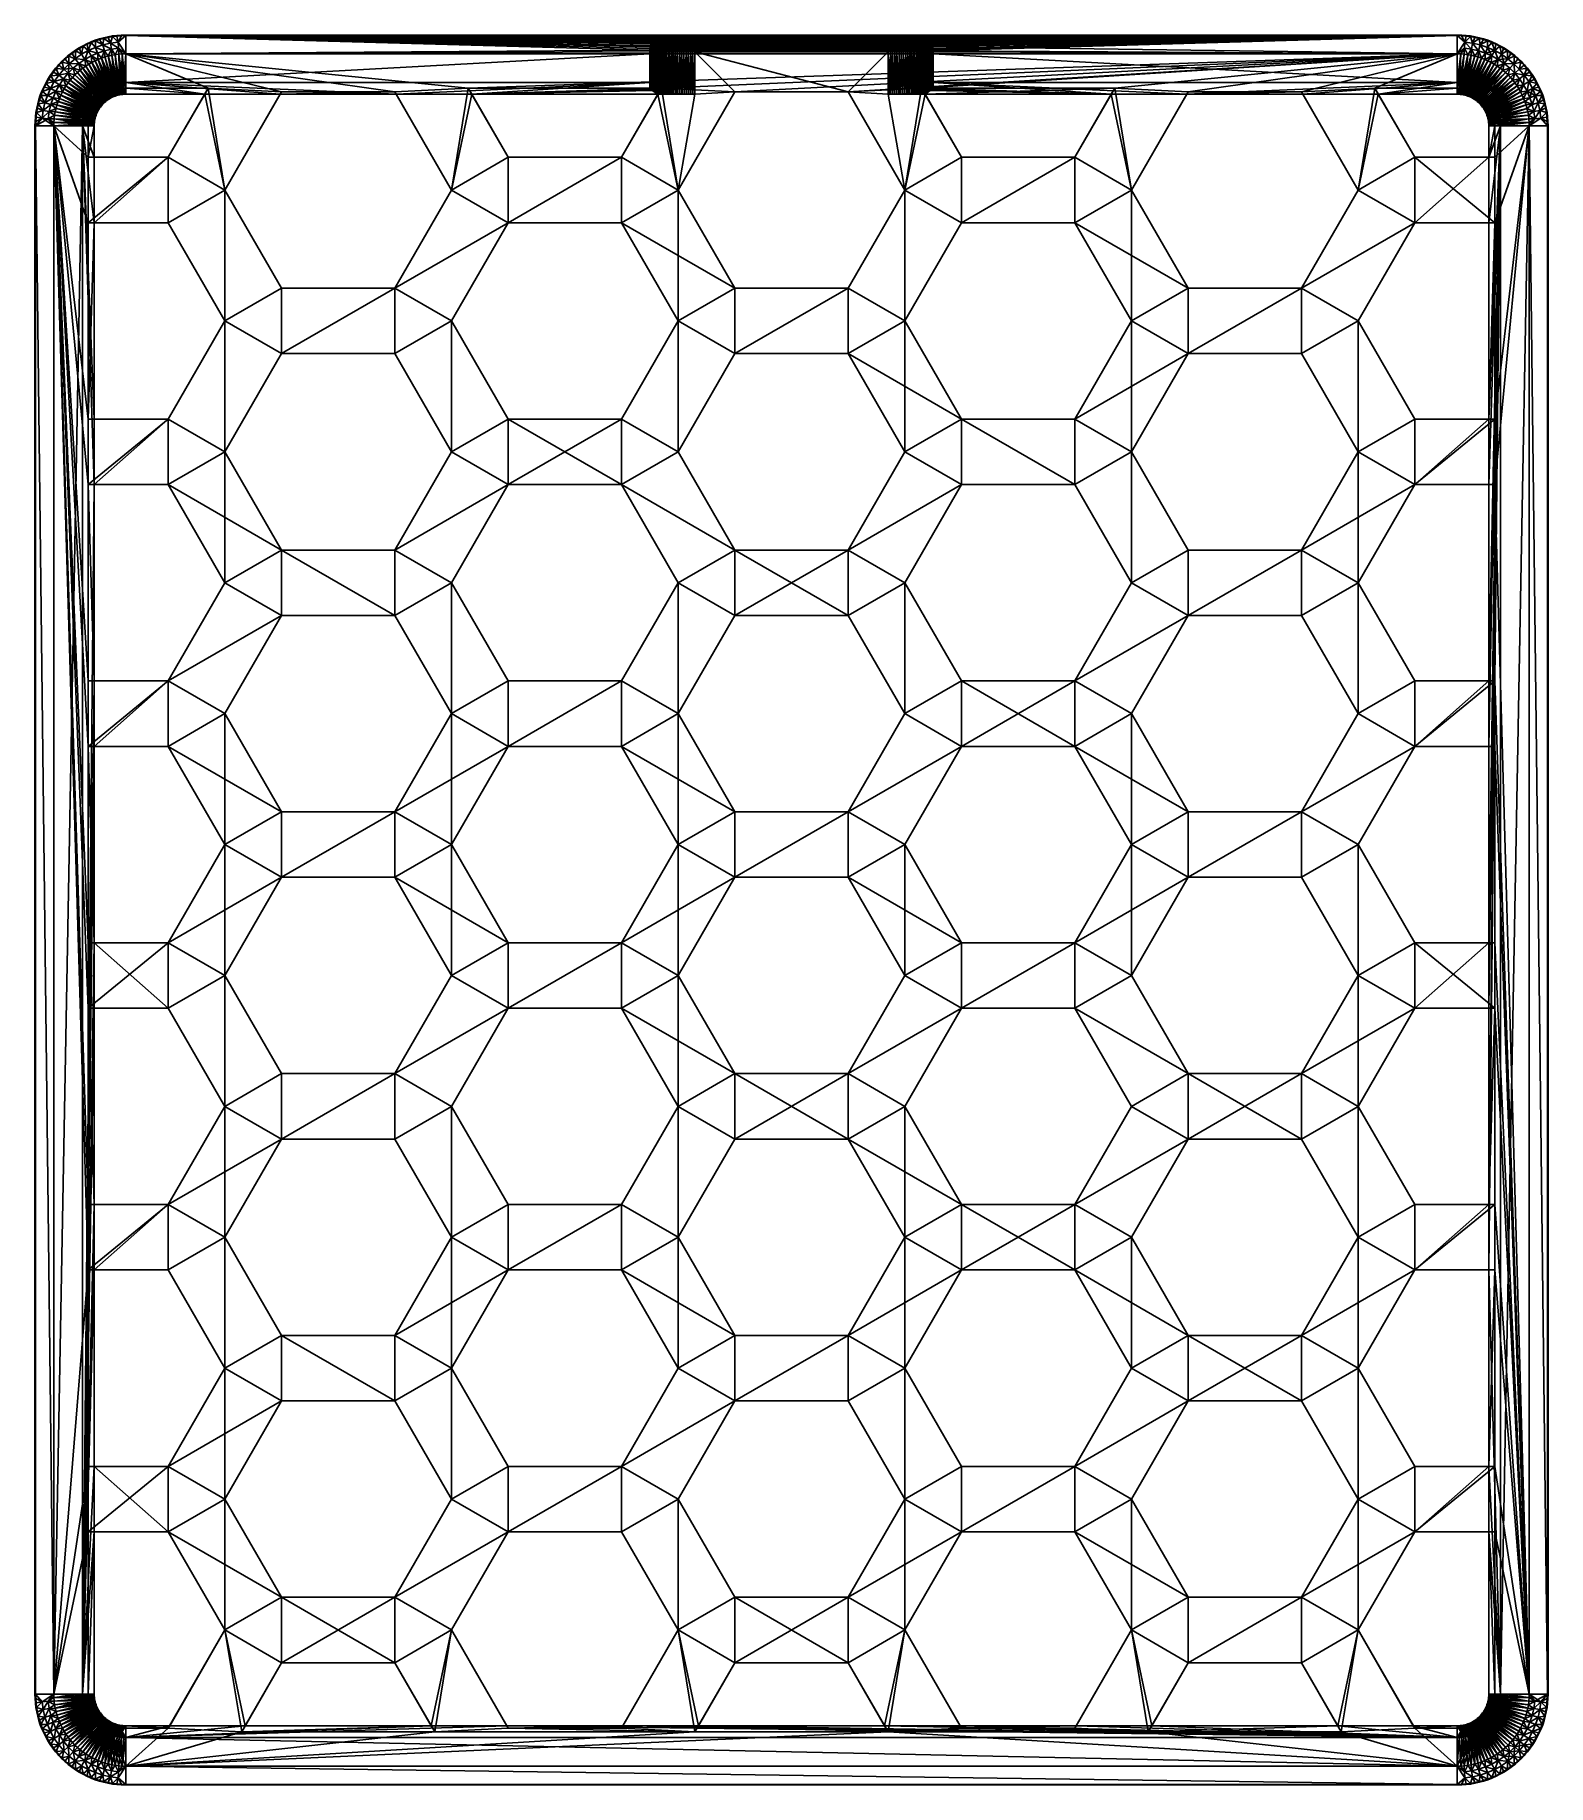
# Model space of a CAD drawing. Header units: metres. Extents: x -40.1 to 40.1, y -46.3 to 46.3.
import ezdxf

# ---------------------------------------------------------------- set-up
doc = ezdxf.new("R2010")
doc.units = ezdxf.units.M

msp = doc.modelspace()

# ---------------------------------------------------------------- linework, layer by layer
for points in [[(-35.486, 46.304), (-35.25, 46.31), (-35.25, 46.31), (-35.486, 46.304)], [(-35.486, 46.304), (-35.486, 46.304), (-35.25, 46.31), (-35.486, 46.304)], [(-35.25, 46.31), (-35.25, 46.276), (-35.486, 46.304), (-35.25, 46.31)], [(-35.25, 46.31), (-35.486, 46.304), (-35.25, 46.276), (-35.25, 46.31)], [(35.25, 46.31), (-35.25, 46.276), (-35.25, 46.31), (35.25, 46.31)], [(35.25, 46.31), (35.25, 46.276), (-35.25, 46.276), (35.25, 46.31)], [(-7.184, 46.276), (-35.25, 46.31), (-35.25, 46.276), (-7.184, 46.276)], [(-7.174, 46.287), (-35.25, 46.31), (-7.184, 46.276), (-7.174, 46.287)], [(-7.164, 46.299), (-35.25, 46.31), (-7.174, 46.287), (-7.164, 46.299)], [(-7.154, 46.31), (-35.25, 46.31), (-7.164, 46.299), (-7.154, 46.31)], [(-35.25, 46.31), (-7.154, 46.31), (-7.152, 46.31), (-35.25, 46.31)], [(-35.25, 46.31), (-7.154, 46.31), (-7.154, 46.31), (-35.25, 46.31)], [(-35.25, 46.31), (-7.152, 46.31), (-7.146, 46.31), (-35.25, 46.31)], [(-35.25, 46.31), (-7.146, 46.31), (-7.136, 46.31), (-35.25, 46.31)], [(-35.25, 46.31), (-7.136, 46.31), (-7.122, 46.31), (-35.25, 46.31)], [(-35.25, 46.31), (-7.122, 46.31), (-7.104, 46.31), (-35.25, 46.31)], [(-35.25, 46.31), (-7.104, 46.31), (-7.081, 46.31), (-35.25, 46.31)], [(-35.25, 46.31), (-7.081, 46.31), (-7.055, 46.31), (-35.25, 46.31)], [(-35.25, 46.31), (-7.055, 46.31), (-7.025, 46.31), (-35.25, 46.31)], [(-35.25, 46.31), (-7.025, 46.31), (-6.992, 46.31), (-35.25, 46.31)], [(-35.25, 46.31), (-6.992, 46.31), (-6.954, 46.31), (-35.25, 46.31)], [(-35.25, 46.31), (-6.954, 46.31), (-6.913, 46.31), (-35.25, 46.31)], [(-35.25, 46.31), (-6.913, 46.31), (-6.868, 46.31), (-35.25, 46.31)], [(-35.25, 46.31), (-6.868, 46.31), (-6.82, 46.31), (-35.25, 46.31)], [(-35.25, 46.31), (-6.82, 46.31), (-6.768, 46.31), (-35.25, 46.31)], [(-35.25, 46.31), (-6.768, 46.31), (-6.713, 46.31), (-35.25, 46.31)], [(-35.25, 46.31), (-6.713, 46.31), (-6.655, 46.31), (-35.25, 46.31)], [(-35.25, 46.31), (-6.655, 46.31), (-6.594, 46.31), (-35.25, 46.31)], [(-35.25, 46.31), (-6.594, 46.31), (-6.53, 46.31), (-35.25, 46.31)], [(-35.25, 46.31), (-6.53, 46.31), (-6.463, 46.31), (-35.25, 46.31)], [(-35.25, 46.31), (-6.463, 46.31), (-6.393, 46.31), (-35.25, 46.31)], [(-35.25, 46.31), (-6.393, 46.31), (-6.321, 46.31), (-35.25, 46.31)], [(-35.25, 46.31), (-6.321, 46.31), (-6.246, 46.31), (-35.25, 46.31)], [(-35.25, 46.31), (-6.246, 46.31), (-6.169, 46.31), (-35.25, 46.31)], [(-35.25, 46.31), (-6.169, 46.31), (-6.09, 46.31), (-35.25, 46.31)], [(-35.25, 46.31), (-6.09, 46.31), (-6.009, 46.31), (-35.25, 46.31)], [(-35.25, 46.31), (-6.009, 46.31), (-5.927, 46.31), (-35.25, 46.31)], [(-35.25, 46.31), (-5.927, 46.31), (-5.842, 46.31), (-35.25, 46.31)], [(-35.25, 46.31), (-5.842, 46.31), (-5.756, 46.31), (-35.25, 46.31)], [(-35.25, 46.31), (-35.25, 46.31), (-7.152, 46.31), (-35.25, 46.31)], [(-35.25, 46.31), (-5.119, 46.31), (35.25, 46.31), (-35.25, 46.31)], [(-35.25, 46.31), (-5.17, 46.31), (-5.119, 46.31), (-35.25, 46.31)], [(-35.25, 46.31), (-5.221, 46.31), (-5.17, 46.31), (-35.25, 46.31)], [(-35.25, 46.31), (-5.312, 46.31), (-5.221, 46.31), (-35.25, 46.31)], [(-35.25, 46.31), (-5.402, 46.31), (-5.312, 46.31), (-35.25, 46.31)], [(-35.25, 46.31), (-5.492, 46.31), (-5.402, 46.31), (-35.25, 46.31)], [(-35.25, 46.31), (-5.581, 46.31), (-5.492, 46.31), (-35.25, 46.31)], [(-35.25, 46.31), (-5.669, 46.31), (-5.581, 46.31), (-35.25, 46.31)], [(-35.25, 46.31), (-5.756, 46.31), (-5.669, 46.31), (-35.25, 46.31)], [(-7.174, 46.287), (-7.197, 46.26), (-7.154, 46.31), (-7.174, 46.287)], [(-7.197, 46.26), (-7.152, 46.31), (-7.154, 46.31), (-7.197, 46.26)], [(-7.192, 46.26), (-7.152, 46.31), (-7.197, 46.26), (-7.192, 46.26)], [(-7.192, 46.26), (-7.146, 46.31), (-7.152, 46.31), (-7.192, 46.26)], [(-7.192, 46.26), (-7.178, 46.26), (-7.146, 46.31), (-7.192, 46.26)], [(-7.178, 46.26), (-7.136, 46.31), (-7.146, 46.31), (-7.178, 46.26)], [(-7.178, 46.26), (-7.122, 46.31), (-7.136, 46.31), (-7.178, 46.26)], [(-7.178, 46.26), (-7.154, 46.26), (-7.122, 46.31), (-7.178, 46.26)], [(-7.174, 46.287), (-7.154, 46.31), (-7.164, 46.299), (-7.174, 46.287)], [(-7.164, 46.299), (-7.154, 46.31), (-7.154, 46.31), (-7.164, 46.299)], [(-7.154, 46.26), (-7.12, 46.26), (-7.104, 46.31), (-7.154, 46.26)], [(-7.154, 46.26), (-7.104, 46.31), (-7.122, 46.31), (-7.154, 46.26)], [(-7.12, 46.26), (-7.081, 46.31), (-7.104, 46.31), (-7.12, 46.26)], [(-7.12, 46.26), (-7.055, 46.31), (-7.081, 46.31), (-7.12, 46.26)], [(-7.12, 46.26), (-7.077, 46.26), (-7.055, 46.31), (-7.12, 46.26)], [(-7.077, 46.26), (-7.025, 46.31), (-7.055, 46.31), (-7.077, 46.26)], [(-7.077, 46.26), (-7.025, 46.26), (-7.025, 46.31), (-7.077, 46.26)], [(-7.025, 46.26), (-6.992, 46.31), (-7.025, 46.31), (-7.025, 46.26)], [(-7.025, 46.26), (-6.954, 46.31), (-6.992, 46.31), (-7.025, 46.26)], [(-7.025, 46.26), (-6.964, 46.26), (-6.954, 46.31), (-7.025, 46.26)], [(-6.964, 46.26), (-6.913, 46.31), (-6.954, 46.31), (-6.964, 46.26)], [(-6.964, 46.26), (-6.895, 46.26), (-6.913, 46.31), (-6.964, 46.26)], [(-6.895, 46.26), (-6.868, 46.31), (-6.913, 46.31), (-6.895, 46.26)], [(-6.895, 46.26), (-6.82, 46.31), (-6.868, 46.31), (-6.895, 46.26)], [(-6.895, 46.26), (-6.817, 46.26), (-6.82, 46.31), (-6.895, 46.26)], [(-6.817, 46.26), (-6.768, 46.31), (-6.82, 46.31), (-6.817, 46.26)], [(-6.817, 46.26), (-6.713, 46.31), (-6.768, 46.31), (-6.817, 46.26)], [(-6.817, 46.26), (-6.731, 46.26), (-6.713, 46.31), (-6.817, 46.26)], [(-6.731, 46.26), (-6.655, 46.31), (-6.713, 46.31), (-6.731, 46.26)], [(-6.731, 46.26), (-6.638, 46.26), (-6.655, 46.31), (-6.731, 46.26)], [(-6.638, 46.26), (-6.594, 46.31), (-6.655, 46.31), (-6.638, 46.26)], [(-6.638, 46.26), (-6.537, 46.26), (-6.53, 46.31), (-6.638, 46.26)], [(-6.638, 46.26), (-6.53, 46.31), (-6.594, 46.31), (-6.638, 46.26)], [(-6.537, 46.26), (-6.43, 46.26), (-6.463, 46.31), (-6.537, 46.26)], [(-6.537, 46.26), (-6.463, 46.31), (-6.53, 46.31), (-6.537, 46.26)], [(-6.43, 46.26), (-6.393, 46.31), (-6.463, 46.31), (-6.43, 46.26)], [(-6.43, 46.26), (-6.317, 46.26), (-6.321, 46.31), (-6.43, 46.26)], [(-6.43, 46.26), (-6.321, 46.31), (-6.393, 46.31), (-6.43, 46.26)], [(-6.317, 46.26), (-6.246, 46.31), (-6.321, 46.31), (-6.317, 46.26)], [(-6.317, 46.26), (-6.199, 46.26), (-6.246, 46.31), (-6.317, 46.26)], [(-6.199, 46.26), (-6.169, 46.31), (-6.246, 46.31), (-6.199, 46.26)], [(-6.199, 46.26), (-6.09, 46.31), (-6.169, 46.31), (-6.199, 46.26)], [(-6.199, 46.26), (-6.075, 46.26), (-6.09, 46.31), (-6.199, 46.26)], [(-6.075, 46.26), (-6.009, 46.31), (-6.09, 46.31), (-6.075, 46.26)], [(-6.075, 46.26), (-5.947, 46.26), (-6.009, 46.31), (-6.075, 46.26)], [(-5.947, 46.26), (-5.927, 46.31), (-6.009, 46.31), (-5.947, 46.26)], [(-5.947, 46.26), (-5.815, 46.26), (-5.842, 46.31), (-5.947, 46.26)], [(-5.947, 46.26), (-5.842, 46.31), (-5.927, 46.31), (-5.947, 46.26)], [(-5.815, 46.26), (-5.756, 46.31), (-5.842, 46.31), (-5.815, 46.26)], [(-5.815, 46.26), (-5.68, 46.26), (-5.756, 46.31), (-5.815, 46.26)], [(-5.68, 46.26), (-5.669, 46.31), (-5.756, 46.31), (-5.68, 46.26)], [(-5.68, 46.26), (-5.581, 46.31), (-5.669, 46.31), (-5.68, 46.26)], [(-5.68, 46.26), (-5.542, 46.26), (-5.581, 46.31), (-5.68, 46.26)], [(-5.542, 46.26), (-5.492, 46.31), (-5.581, 46.31), (-5.542, 46.26)], [(-5.542, 46.26), (-5.402, 46.26), (-5.492, 46.31), (-5.542, 46.26)], [(-5.402, 46.26), (-5.402, 46.31), (-5.492, 46.31), (-5.402, 46.26)], [(-5.402, 46.26), (-5.261, 46.26), (-5.312, 46.31), (-5.402, 46.26)], [(-5.402, 46.26), (-5.312, 46.31), (-5.402, 46.31), (-5.402, 46.26)], [(-5.261, 46.26), (-5.221, 46.31), (-5.312, 46.31), (-5.261, 46.26)], [(-5.261, 46.26), (-5.119, 46.26), (-5.17, 46.31), (-5.261, 46.26)], [(-5.261, 46.26), (-5.17, 46.31), (-5.221, 46.31), (-5.261, 46.26)], [(-5.119, 46.26), (-5.119, 46.31), (-5.17, 46.31), (-5.119, 46.26)], [(-5.119, 46.31), (5.119, 46.31), (35.25, 46.31), (-5.119, 46.31)], [(-5.119, 46.31), (5.119, 46.26), (5.119, 46.31), (-5.119, 46.31)], [(-5.119, 46.26), (5.119, 46.26), (-5.119, 46.31), (-5.119, 46.26)], [(5.119, 46.31), (5.21, 46.31), (35.25, 46.31), (5.119, 46.31)], [(5.119, 46.26), (5.21, 46.31), (5.119, 46.31), (5.119, 46.26)], [(5.261, 46.26), (5.21, 46.31), (5.119, 46.26), (5.261, 46.26)], [(5.21, 46.31), (5.301, 46.31), (35.25, 46.31), (5.21, 46.31)], [(5.261, 46.26), (5.301, 46.31), (5.21, 46.31), (5.261, 46.26)], [(5.261, 46.26), (5.402, 46.26), (5.301, 46.31), (5.261, 46.26)], [(5.301, 46.31), (5.391, 46.31), (35.25, 46.31), (5.301, 46.31)], [(5.402, 46.26), (5.391, 46.31), (5.301, 46.31), (5.402, 46.26)], [(5.391, 46.31), (5.481, 46.31), (35.25, 46.31), (5.391, 46.31)], [(5.402, 46.26), (5.481, 46.31), (5.391, 46.31), (5.402, 46.26)], [(5.402, 46.26), (5.542, 46.26), (5.481, 46.31), (5.402, 46.26)], [(5.481, 46.31), (5.57, 46.31), (35.25, 46.31), (5.481, 46.31)], [(5.542, 46.26), (5.57, 46.31), (5.481, 46.31), (5.542, 46.26)], [(5.542, 46.26), (5.68, 46.26), (5.57, 46.31), (5.542, 46.26)], [(5.57, 46.31), (5.659, 46.31), (35.25, 46.31), (5.57, 46.31)], [(5.68, 46.26), (5.659, 46.31), (5.57, 46.31), (5.68, 46.26)], [(5.659, 46.31), (5.746, 46.31), (35.25, 46.31), (5.659, 46.31)], [(5.68, 46.26), (5.746, 46.31), (5.659, 46.31), (5.68, 46.26)], [(5.68, 46.26), (5.815, 46.26), (5.746, 46.31), (5.68, 46.26)], [(5.746, 46.31), (5.832, 46.31), (35.25, 46.31), (5.746, 46.31)], [(5.815, 46.26), (5.832, 46.31), (5.746, 46.31), (5.815, 46.26)], [(5.815, 46.26), (5.947, 46.26), (5.832, 46.31), (5.815, 46.26)], [(5.832, 46.31), (5.916, 46.31), (35.25, 46.31), (5.832, 46.31)], [(5.947, 46.26), (5.916, 46.31), (5.832, 46.31), (5.947, 46.26)], [(5.916, 46.31), (5.999, 46.31), (35.25, 46.31), (5.916, 46.31)], [(5.947, 46.26), (5.999, 46.31), (5.916, 46.31), (5.947, 46.26)], [(5.947, 46.26), (6.075, 46.26), (5.999, 46.31), (5.947, 46.26)], [(5.999, 46.31), (6.08, 46.31), (35.25, 46.31), (5.999, 46.31)], [(6.075, 46.26), (6.08, 46.31), (5.999, 46.31), (6.075, 46.26)], [(6.075, 46.26), (6.199, 46.26), (6.08, 46.31), (6.075, 46.26)], [(6.08, 46.31), (6.16, 46.31), (35.25, 46.31), (6.08, 46.31)], [(6.199, 46.26), (6.16, 46.31), (6.08, 46.31), (6.199, 46.26)], [(6.16, 46.31), (6.237, 46.31), (35.25, 46.31), (6.16, 46.31)], [(6.199, 46.26), (6.237, 46.31), (6.16, 46.31), (6.199, 46.26)], [(6.199, 46.26), (6.317, 46.26), (6.237, 46.31), (6.199, 46.26)], [(6.237, 46.31), (6.312, 46.31), (35.25, 46.31), (6.237, 46.31)], [(6.317, 46.26), (6.312, 46.31), (6.237, 46.31), (6.317, 46.26)], [(6.312, 46.31), (6.384, 46.31), (35.25, 46.31), (6.312, 46.31)], [(6.317, 46.26), (6.384, 46.31), (6.312, 46.31), (6.317, 46.26)], [(6.317, 46.26), (6.43, 46.26), (6.384, 46.31), (6.317, 46.26)], [(6.384, 46.31), (6.454, 46.31), (35.25, 46.31), (6.384, 46.31)], [(6.43, 46.26), (6.454, 46.31), (6.384, 46.31), (6.43, 46.26)], [(6.43, 46.26), (6.537, 46.26), (6.454, 46.31), (6.43, 46.26)], [(6.454, 46.31), (6.515, 46.31), (35.25, 46.31), (6.454, 46.31)], [(6.537, 46.26), (6.515, 46.31), (6.454, 46.31), (6.537, 46.26)], [(6.515, 46.31), (6.568, 46.31), (35.25, 46.31), (6.515, 46.31)], [(6.537, 46.26), (6.568, 46.31), (6.515, 46.31), (6.537, 46.26)], [(6.537, 46.26), (6.638, 46.26), (6.568, 46.31), (6.537, 46.26)], [(6.568, 46.31), (6.619, 46.31), (35.25, 46.31), (6.568, 46.31)], [(6.638, 46.26), (6.619, 46.31), (6.568, 46.31), (6.638, 46.26)], [(6.619, 46.31), (6.668, 46.31), (35.25, 46.31), (6.619, 46.31)], [(6.638, 46.26), (6.668, 46.31), (6.619, 46.31), (6.638, 46.26)], [(6.638, 46.26), (6.731, 46.26), (6.668, 46.31), (6.638, 46.26)], [(6.668, 46.31), (6.715, 46.31), (35.25, 46.31), (6.668, 46.31)], [(6.731, 46.26), (6.715, 46.31), (6.668, 46.31), (6.731, 46.26)], [(6.715, 46.31), (6.76, 46.31), (35.25, 46.31), (6.715, 46.31)], [(6.731, 46.26), (6.76, 46.31), (6.715, 46.31), (6.731, 46.26)], [(6.731, 46.26), (6.817, 46.26), (6.76, 46.31), (6.731, 46.26)], [(6.76, 46.31), (6.802, 46.31), (35.25, 46.31), (6.76, 46.31)], [(6.817, 46.26), (6.802, 46.31), (6.76, 46.31), (6.817, 46.26)], [(6.802, 46.31), (6.843, 46.31), (35.25, 46.31), (6.802, 46.31)], [(6.895, 46.26), (6.843, 46.31), (6.802, 46.31), (6.895, 46.26)], [(6.817, 46.26), (6.895, 46.26), (6.802, 46.31), (6.817, 46.26)], [(6.843, 46.31), (6.881, 46.31), (35.25, 46.31), (6.843, 46.31)], [(6.895, 46.26), (6.881, 46.31), (6.843, 46.31), (6.895, 46.26)], [(6.881, 46.31), (6.917, 46.31), (35.25, 46.31), (6.881, 46.31)], [(6.964, 46.26), (6.917, 46.31), (6.881, 46.31), (6.964, 46.26)], [(6.895, 46.26), (6.964, 46.26), (6.881, 46.31), (6.895, 46.26)], [(6.917, 46.31), (6.95, 46.31), (35.25, 46.31), (6.917, 46.31)], [(6.964, 46.26), (6.95, 46.31), (6.917, 46.31), (6.964, 46.26)], [(6.95, 46.31), (6.981, 46.31), (35.25, 46.31), (6.95, 46.31)], [(7.025, 46.26), (6.981, 46.31), (6.95, 46.31), (7.025, 46.26)], [(6.964, 46.26), (7.025, 46.26), (6.95, 46.31), (6.964, 46.26)], [(6.981, 46.31), (7.01, 46.31), (35.25, 46.31), (6.981, 46.31)], [(7.025, 46.26), (7.01, 46.31), (6.981, 46.31), (7.025, 46.26)], [(7.01, 46.31), (7.036, 46.31), (35.25, 46.31), (7.01, 46.31)], [(7.077, 46.26), (7.036, 46.31), (7.01, 46.31), (7.077, 46.26)], [(7.025, 46.26), (7.077, 46.26), (7.01, 46.31), (7.025, 46.26)], [(7.036, 46.31), (7.06, 46.31), (35.25, 46.31), (7.036, 46.31)], [(7.077, 46.26), (7.06, 46.31), (7.036, 46.31), (7.077, 46.26)], [(7.06, 46.31), (7.081, 46.31), (35.25, 46.31), (7.06, 46.31)], [(7.12, 46.26), (7.081, 46.31), (7.06, 46.31), (7.12, 46.26)], [(7.077, 46.26), (7.12, 46.26), (7.06, 46.31), (7.077, 46.26)], [(7.081, 46.31), (7.099, 46.31), (35.25, 46.31), (7.081, 46.31)], [(7.12, 46.26), (7.099, 46.31), (7.081, 46.31), (7.12, 46.26)], [(7.099, 46.31), (7.115, 46.31), (35.25, 46.31), (7.099, 46.31)], [(7.154, 46.26), (7.115, 46.31), (7.099, 46.31), (7.154, 46.26)], [(7.12, 46.26), (7.154, 46.26), (7.099, 46.31), (7.12, 46.26)], [(7.115, 46.31), (7.128, 46.31), (35.25, 46.31), (7.115, 46.31)], [(7.154, 46.26), (7.128, 46.31), (7.115, 46.31), (7.154, 46.26)], [(7.128, 46.31), (7.139, 46.31), (35.25, 46.31), (7.128, 46.31)], [(7.178, 46.26), (7.139, 46.31), (7.128, 46.31), (7.178, 46.26)], [(7.154, 46.26), (7.178, 46.26), (7.128, 46.31), (7.154, 46.26)], [(7.139, 46.31), (7.146, 46.31), (35.25, 46.31), (7.139, 46.31)], [(7.178, 46.26), (7.146, 46.31), (7.139, 46.31), (7.178, 46.26)], [(7.146, 46.31), (7.152, 46.31), (35.25, 46.31), (7.146, 46.31)], [(7.192, 46.26), (7.152, 46.31), (7.146, 46.31), (7.192, 46.26)], [(7.178, 46.26), (7.192, 46.26), (7.146, 46.31), (7.178, 46.26)], [(7.152, 46.31), (35.25, 46.31), (35.25, 46.31), (7.152, 46.31)], [(7.152, 46.31), (7.154, 46.31), (35.25, 46.31), (7.152, 46.31)], [(7.192, 46.26), (7.154, 46.31), (7.152, 46.31), (7.192, 46.26)], [(35.25, 46.31), (7.154, 46.31), (7.164, 46.299), (35.25, 46.31)], [(7.154, 46.31), (7.154, 46.31), (35.25, 46.31), (7.154, 46.31)], [(7.154, 46.31), (7.154, 46.31), (35.25, 46.31), (7.154, 46.31)], [(7.154, 46.31), (7.164, 46.299), (7.154, 46.31), (7.154, 46.31)], [(7.154, 46.31), (7.174, 46.287), (7.164, 46.299), (7.154, 46.31)], [(7.197, 46.26), (7.174, 46.287), (7.154, 46.31), (7.197, 46.26)], [(7.197, 46.26), (7.154, 46.31), (7.154, 46.31), (7.197, 46.26)], [(7.192, 46.26), (7.197, 46.26), (7.154, 46.31), (7.192, 46.26)], [(35.25, 46.31), (7.164, 46.299), (7.174, 46.287), (35.25, 46.31)], [(35.25, 46.31), (7.174, 46.287), (7.184, 46.276), (35.25, 46.31)], [(35.25, 46.31), (7.184, 46.276), (35.25, 46.276), (35.25, 46.31)], [(35.486, 46.304), (35.25, 46.276), (35.25, 46.31), (35.486, 46.304)], [(35.486, 46.304), (35.25, 46.31), (35.25, 46.276), (35.486, 46.304)], [(35.486, 46.304), (35.25, 46.31), (35.486, 46.304), (35.486, 46.304)], [(35.25, 46.31), (35.25, 46.31), (35.486, 46.304), (35.25, 46.31)], [(-38.115, 45.363), (-37.922, 45.499), (-37.922, 45.499), (-38.115, 45.363)], [(-38.115, 45.363), (-38.115, 45.363), (-37.922, 45.499), (-38.115, 45.363)], [(-37.922, 45.499), (-38.095, 45.336), (-38.115, 45.363), (-37.922, 45.499)], [(-37.922, 45.499), (-38.115, 45.363), (-38.095, 45.336), (-37.922, 45.499)], [(-37.922, 45.499), (-37.903, 45.471), (-38.095, 45.336), (-37.922, 45.499)], [(-37.922, 45.499), (-38.095, 45.336), (-37.903, 45.471), (-37.922, 45.499)], [(-37.934, 45.054), (-38.095, 45.336), (-37.903, 45.471), (-37.934, 45.054)], [(-37.934, 45.054), (-37.903, 45.471), (-38.095, 45.336), (-37.934, 45.054)], [(-37.934, 45.054), (-37.903, 45.471), (-37.595, 45.287), (-37.934, 45.054)], [(-37.934, 45.054), (-37.595, 45.287), (-37.903, 45.471), (-37.934, 45.054)], [(-37.922, 45.499), (-37.723, 45.626), (-37.723, 45.626), (-37.922, 45.499)], [(-37.922, 45.499), (-37.922, 45.499), (-37.723, 45.626), (-37.922, 45.499)], [(-37.723, 45.626), (-37.903, 45.471), (-37.922, 45.499), (-37.723, 45.626)], [(-37.723, 45.626), (-37.922, 45.499), (-37.903, 45.471), (-37.723, 45.626)], [(-37.723, 45.626), (-37.705, 45.596), (-37.903, 45.471), (-37.723, 45.626)], [(-37.723, 45.626), (-37.903, 45.471), (-37.705, 45.596), (-37.723, 45.626)], [(-37.595, 45.287), (-37.903, 45.471), (-37.705, 45.596), (-37.595, 45.287)], [(-37.595, 45.287), (-37.705, 45.596), (-37.903, 45.471), (-37.595, 45.287)], [(-37.723, 45.626), (-37.517, 45.742), (-37.517, 45.742), (-37.723, 45.626)], [(-37.723, 45.626), (-37.723, 45.626), (-37.517, 45.742), (-37.723, 45.626)], [(-37.517, 45.742), (-37.501, 45.712), (-37.723, 45.626), (-37.517, 45.742)], [(-37.517, 45.742), (-37.723, 45.626), (-37.501, 45.712), (-37.517, 45.742)], [(-37.501, 45.712), (-37.705, 45.596), (-37.723, 45.626), (-37.501, 45.712)], [(-37.501, 45.712), (-37.723, 45.626), (-37.705, 45.596), (-37.501, 45.712)], [(-37.595, 45.287), (-37.705, 45.596), (-37.501, 45.712), (-37.595, 45.287)], [(-37.595, 45.287), (-37.501, 45.712), (-37.705, 45.596), (-37.595, 45.287)], [(-37.595, 45.287), (-37.501, 45.712), (-37.235, 45.487), (-37.595, 45.287)], [(-37.595, 45.287), (-37.235, 45.487), (-37.501, 45.712), (-37.595, 45.287)], [(-37.595, 45.287), (-37.235, 45.487), (-37.425, 45.013), (-37.595, 45.287)], [(-37.595, 45.287), (-37.425, 45.013), (-37.235, 45.487), (-37.595, 45.287)], [(-37.517, 45.742), (-37.307, 45.848), (-37.307, 45.848), (-37.517, 45.742)], [(-37.517, 45.742), (-37.517, 45.742), (-37.307, 45.848), (-37.517, 45.742)], [(-37.307, 45.848), (-37.292, 45.817), (-37.517, 45.742), (-37.307, 45.848)], [(-37.307, 45.848), (-37.517, 45.742), (-37.292, 45.817), (-37.307, 45.848)], [(-37.292, 45.817), (-37.501, 45.712), (-37.517, 45.742), (-37.292, 45.817)], [(-37.292, 45.817), (-37.517, 45.742), (-37.501, 45.712), (-37.292, 45.817)], [(-37.235, 45.487), (-37.501, 45.712), (-37.292, 45.817), (-37.235, 45.487)], [(-37.235, 45.487), (-37.292, 45.817), (-37.501, 45.712), (-37.235, 45.487)], [(-37.235, 45.487), (-37.092, 45.199), (-37.425, 45.013), (-37.235, 45.487)], [(-37.235, 45.487), (-37.425, 45.013), (-37.092, 45.199), (-37.235, 45.487)], [(-37.091, 45.944), (-37.307, 45.848), (-37.091, 45.944), (-37.091, 45.944)], [(-37.307, 45.848), (-37.307, 45.848), (-37.091, 45.944), (-37.307, 45.848)], [(-37.091, 45.944), (-37.292, 45.817), (-37.307, 45.848), (-37.091, 45.944)], [(-37.091, 45.944), (-37.307, 45.848), (-37.292, 45.817), (-37.091, 45.944)], [(-37.091, 45.944), (-37.078, 45.912), (-37.292, 45.817), (-37.091, 45.944)], [(-37.091, 45.944), (-37.292, 45.817), (-37.078, 45.912), (-37.091, 45.944)], [(-37.235, 45.487), (-37.292, 45.817), (-37.078, 45.912), (-37.235, 45.487)], [(-37.235, 45.487), (-37.078, 45.912), (-37.292, 45.817), (-37.235, 45.487)], [(-37.235, 45.487), (-37.078, 45.912), (-36.859, 45.653), (-37.235, 45.487)], [(-37.235, 45.487), (-36.859, 45.653), (-37.078, 45.912), (-37.235, 45.487)], [(-37.235, 45.487), (-36.859, 45.653), (-36.743, 45.353), (-37.235, 45.487)], [(-37.235, 45.487), (-36.743, 45.353), (-36.859, 45.653), (-37.235, 45.487)], [(-37.235, 45.487), (-36.743, 45.353), (-37.092, 45.199), (-37.235, 45.487)], [(-37.235, 45.487), (-37.092, 45.199), (-36.743, 45.353), (-37.235, 45.487)], [(-37.091, 45.944), (-37.091, 45.944), (-36.87, 46.029), (-37.091, 45.944)], [(-37.091, 45.944), (-36.87, 46.029), (-36.87, 46.029), (-37.091, 45.944)], [(-36.87, 46.029), (-37.078, 45.912), (-37.091, 45.944), (-36.87, 46.029)], [(-36.87, 46.029), (-37.091, 45.944), (-37.078, 45.912), (-36.87, 46.029)], [(-36.87, 46.029), (-36.859, 45.997), (-37.078, 45.912), (-36.87, 46.029)], [(-36.87, 46.029), (-37.078, 45.912), (-36.859, 45.997), (-36.87, 46.029)], [(-36.859, 45.653), (-37.078, 45.912), (-36.859, 45.997), (-36.859, 45.653)], [(-36.859, 45.653), (-36.859, 45.997), (-37.078, 45.912), (-36.859, 45.653)], [(-36.87, 46.029), (-36.87, 46.029), (-36.646, 46.103), (-36.87, 46.029)], [(-36.87, 46.029), (-36.646, 46.103), (-36.646, 46.103), (-36.87, 46.029)], [(-36.646, 46.103), (-36.859, 45.997), (-36.87, 46.029), (-36.646, 46.103)], [(-36.646, 46.103), (-36.87, 46.029), (-36.859, 45.997), (-36.646, 46.103)], [(-36.646, 46.103), (-36.636, 46.07), (-36.859, 45.997), (-36.646, 46.103)], [(-36.646, 46.103), (-36.859, 45.997), (-36.636, 46.07), (-36.646, 46.103)], [(-36.469, 45.784), (-36.859, 45.997), (-36.636, 46.07), (-36.469, 45.784)], [(-36.469, 45.784), (-36.636, 46.07), (-36.859, 45.997), (-36.469, 45.784)], [(-36.859, 45.653), (-36.859, 45.997), (-36.469, 45.784), (-36.859, 45.653)], [(-36.859, 45.653), (-36.469, 45.784), (-36.859, 45.997), (-36.859, 45.653)], [(-36.859, 45.653), (-36.469, 45.784), (-36.381, 45.474), (-36.859, 45.653)], [(-36.859, 45.653), (-36.381, 45.474), (-36.469, 45.784), (-36.859, 45.653)], [(-36.859, 45.653), (-36.381, 45.474), (-36.743, 45.353), (-36.859, 45.653)], [(-36.859, 45.653), (-36.743, 45.353), (-36.381, 45.474), (-36.859, 45.653)], [(-36.743, 45.353), (-36.381, 45.474), (-36.534, 45.087), (-36.743, 45.353)], [(-36.743, 45.353), (-36.534, 45.087), (-36.381, 45.474), (-36.743, 45.353)], [(-36.419, 46.166), (-36.646, 46.103), (-36.419, 46.166), (-36.419, 46.166)], [(-36.646, 46.103), (-36.646, 46.103), (-36.419, 46.166), (-36.646, 46.103)], [(-36.419, 46.166), (-36.636, 46.07), (-36.646, 46.103), (-36.419, 46.166)], [(-36.419, 46.166), (-36.646, 46.103), (-36.636, 46.07), (-36.419, 46.166)], [(-36.419, 46.166), (-36.41, 46.133), (-36.636, 46.07), (-36.419, 46.166)], [(-36.419, 46.166), (-36.636, 46.07), (-36.41, 46.133), (-36.419, 46.166)], [(-36.469, 45.784), (-36.636, 46.07), (-36.41, 46.133), (-36.469, 45.784)], [(-36.469, 45.784), (-36.41, 46.133), (-36.636, 46.07), (-36.469, 45.784)], [(-36.381, 45.474), (-36.356, 45.146), (-36.534, 45.087), (-36.381, 45.474)], [(-36.381, 45.474), (-36.534, 45.087), (-36.356, 45.146), (-36.381, 45.474)], [(-36.469, 45.784), (-36.41, 46.133), (-36.068, 45.878), (-36.469, 45.784)], [(-36.469, 45.784), (-36.068, 45.878), (-36.41, 46.133), (-36.469, 45.784)], [(-36.469, 45.784), (-36.068, 45.878), (-36.009, 45.562), (-36.469, 45.784)], [(-36.469, 45.784), (-36.009, 45.562), (-36.068, 45.878), (-36.469, 45.784)], [(-36.469, 45.784), (-36.009, 45.562), (-36.381, 45.474), (-36.469, 45.784)], [(-36.469, 45.784), (-36.381, 45.474), (-36.009, 45.562), (-36.469, 45.784)], [(-36.419, 46.166), (-36.419, 46.166), (-36.188, 46.218), (-36.419, 46.166)], [(-36.419, 46.166), (-36.188, 46.218), (-36.188, 46.218), (-36.419, 46.166)], [(-36.188, 46.218), (-36.41, 46.133), (-36.419, 46.166), (-36.188, 46.218)], [(-36.188, 46.218), (-36.419, 46.166), (-36.41, 46.133), (-36.188, 46.218)], [(-36.188, 46.218), (-36.182, 46.184), (-36.41, 46.133), (-36.188, 46.218)], [(-36.188, 46.218), (-36.41, 46.133), (-36.182, 46.184), (-36.188, 46.218)], [(-36.068, 45.878), (-36.41, 46.133), (-36.182, 46.184), (-36.068, 45.878)], [(-36.068, 45.878), (-36.182, 46.184), (-36.41, 46.133), (-36.068, 45.878)], [(-36.381, 45.474), (-36.009, 45.562), (-36.176, 45.196), (-36.381, 45.474)], [(-36.381, 45.474), (-36.176, 45.196), (-36.009, 45.562), (-36.381, 45.474)], [(-36.381, 45.474), (-36.176, 45.196), (-36.356, 45.146), (-36.381, 45.474)], [(-36.381, 45.474), (-36.356, 45.146), (-36.176, 45.196), (-36.381, 45.474)], [(-36.188, 46.218), (-36.188, 46.218), (-35.956, 46.258), (-36.188, 46.218)], [(-36.188, 46.218), (-35.956, 46.258), (-35.956, 46.258), (-36.188, 46.218)], [(-35.956, 46.258), (-36.182, 46.184), (-36.188, 46.218), (-35.956, 46.258)], [(-35.956, 46.258), (-36.188, 46.218), (-36.182, 46.184), (-35.956, 46.258)], [(-35.956, 46.258), (-35.951, 46.224), (-36.182, 46.184), (-35.956, 46.258)], [(-35.956, 46.258), (-36.182, 46.184), (-35.951, 46.224), (-35.956, 46.258)], [(-36.068, 45.878), (-36.182, 46.184), (-35.951, 46.224), (-36.068, 45.878)], [(-36.068, 45.878), (-35.951, 46.224), (-36.182, 46.184), (-36.068, 45.878)], [(-36.009, 45.562), (-35.993, 45.237), (-36.176, 45.196), (-36.009, 45.562)], [(-36.009, 45.562), (-36.176, 45.196), (-35.993, 45.237), (-36.009, 45.562)], [(-36.068, 45.878), (-35.951, 46.224), (-35.661, 45.935), (-36.068, 45.878)], [(-36.068, 45.878), (-35.661, 45.935), (-35.951, 46.224), (-36.068, 45.878)], [(-36.068, 45.878), (-35.661, 45.935), (-35.631, 45.614), (-36.068, 45.878)], [(-36.068, 45.878), (-35.631, 45.614), (-35.661, 45.935), (-36.068, 45.878)], [(-36.068, 45.878), (-35.631, 45.614), (-36.009, 45.562), (-36.068, 45.878)], [(-36.068, 45.878), (-36.009, 45.562), (-35.631, 45.614), (-36.068, 45.878)], [(-36.009, 45.562), (-35.631, 45.614), (-35.809, 45.269), (-36.009, 45.562)], [(-36.009, 45.562), (-35.809, 45.269), (-35.631, 45.614), (-36.009, 45.562)], [(-36.009, 45.562), (-35.809, 45.269), (-35.993, 45.237), (-36.009, 45.562)], [(-36.009, 45.562), (-35.993, 45.237), (-35.809, 45.269), (-36.009, 45.562)], [(-35.721, 46.287), (-35.956, 46.258), (-35.721, 46.287), (-35.721, 46.287)], [(-35.956, 46.258), (-35.956, 46.258), (-35.721, 46.287), (-35.956, 46.258)], [(-35.721, 46.287), (-35.951, 46.224), (-35.956, 46.258), (-35.721, 46.287)], [(-35.721, 46.287), (-35.956, 46.258), (-35.951, 46.224), (-35.721, 46.287)], [(-35.721, 46.287), (-35.718, 46.253), (-35.951, 46.224), (-35.721, 46.287)], [(-35.721, 46.287), (-35.951, 46.224), (-35.718, 46.253), (-35.721, 46.287)], [(-35.661, 45.935), (-35.951, 46.224), (-35.718, 46.253), (-35.661, 45.935)], [(-35.661, 45.935), (-35.718, 46.253), (-35.951, 46.224), (-35.661, 45.935)], [(-35.631, 45.614), (-35.623, 45.292), (-35.809, 45.269), (-35.631, 45.614)], [(-35.631, 45.614), (-35.809, 45.269), (-35.623, 45.292), (-35.631, 45.614)], [(-35.721, 46.287), (-35.721, 46.287), (-35.486, 46.304), (-35.721, 46.287)], [(-35.721, 46.287), (-35.486, 46.304), (-35.486, 46.304), (-35.721, 46.287)], [(-35.486, 46.304), (-35.718, 46.253), (-35.721, 46.287), (-35.486, 46.304)], [(-35.486, 46.304), (-35.721, 46.287), (-35.718, 46.253), (-35.486, 46.304)], [(-35.486, 46.304), (-35.484, 46.27), (-35.718, 46.253), (-35.486, 46.304)], [(-35.486, 46.304), (-35.718, 46.253), (-35.484, 46.27), (-35.486, 46.304)], [(-35.661, 45.935), (-35.718, 46.253), (-35.484, 46.27), (-35.661, 45.935)], [(-35.661, 45.935), (-35.484, 46.27), (-35.718, 46.253), (-35.661, 45.935)], [(-35.661, 45.935), (-35.484, 46.27), (-35.25, 46.276), (-35.661, 45.935)], [(-35.661, 45.935), (-35.25, 46.276), (-35.25, 45.31), (-35.661, 45.935)], [(-35.661, 45.935), (-35.25, 46.276), (-35.484, 46.27), (-35.661, 45.935)], [(-35.661, 45.935), (-35.25, 45.31), (-35.25, 46.276), (-35.661, 45.935)], [(-35.661, 45.935), (-35.25, 45.31), (-35.631, 45.614), (-35.661, 45.935)], [(-35.661, 45.935), (-35.631, 45.614), (-35.25, 45.31), (-35.661, 45.935)], [(-35.631, 45.614), (-35.25, 45.31), (-35.437, 45.305), (-35.631, 45.614)], [(-35.631, 45.614), (-35.437, 45.305), (-35.623, 45.292), (-35.631, 45.614)], [(-35.631, 45.614), (-35.437, 45.305), (-35.25, 45.31), (-35.631, 45.614)], [(-35.631, 45.614), (-35.623, 45.292), (-35.437, 45.305), (-35.631, 45.614)], [(-35.25, 46.276), (-35.484, 46.27), (-35.486, 46.304), (-35.25, 46.276)], [(-35.25, 46.276), (-35.486, 46.304), (-35.484, 46.27), (-35.25, 46.276)], [(-35.25, 46.276), (35.25, 45.31), (-35.25, 45.31), (-35.25, 46.276)], [(-35.25, 46.276), (35.25, 46.276), (35.25, 45.31), (-35.25, 46.276)], [(-35.25, 46.276), (-7.497, 45.5), (-7.488, 45.588), (-35.25, 46.276)], [(-35.25, 46.276), (-7.488, 45.588), (-7.474, 45.675), (-35.25, 46.276)], [(-35.25, 46.276), (-7.474, 45.675), (-7.454, 45.761), (-35.25, 46.276)], [(-35.25, 46.276), (-7.454, 45.761), (-7.428, 45.845), (-35.25, 46.276)], [(-35.25, 46.276), (-7.428, 45.845), (-7.397, 45.927), (-35.25, 46.276)], [(-35.25, 46.276), (-7.397, 45.927), (-7.364, 45.999), (-35.25, 46.276)], [(-35.25, 46.276), (-7.364, 45.999), (-7.331, 46.062), (-35.25, 46.276)], [(-35.25, 46.276), (-7.331, 46.062), (-7.295, 46.124), (-35.25, 46.276)], [(-35.25, 46.276), (-7.295, 46.124), (-7.256, 46.183), (-35.25, 46.276)], [(-35.25, 46.276), (-7.256, 46.183), (-7.221, 46.23), (-35.25, 46.276)], [(-35.25, 46.276), (-7.221, 46.23), (-7.184, 46.276), (-35.25, 46.276)], [(-35.25, 46.276), (-35.25, 45.31), (-7.497, 45.5), (-35.25, 46.276)], [(-35.25, 45.31), (-7.5, 45.412), (-7.497, 45.5), (-35.25, 45.31)], [(-35.25, 45.31), (-7.5, 45.31), (-7.5, 45.412), (-35.25, 45.31)], [(-7.5, 45.412), (-7.498, 45.478), (-7.497, 45.5), (-7.5, 45.412)], [(-7.5, 45.412), (-7.5, 45.412), (-7.498, 45.478), (-7.5, 45.412)], [(-7.5, 45.412), (-7.497, 45.412), (-7.498, 45.478), (-7.5, 45.412)], [(-7.5, 43.8), (-7.5, 43.473), (-7.5, 45.412), (-7.5, 43.8)], [(-7.5, 45.412), (-7.5, 43.8), (-7.5, 45.412), (-7.5, 45.412)], [(-7.5, 45.31), (-7.5, 43.8), (-7.5, 45.412), (-7.5, 45.31)], [(-7.499, 43.464), (-7.5, 45.412), (-7.5, 43.473), (-7.499, 43.464)], [(-7.499, 43.464), (-7.497, 45.412), (-7.5, 45.412), (-7.499, 43.464)], [(-7.496, 43.456), (-7.497, 45.412), (-7.499, 43.464), (-7.496, 43.456)], [(-7.497, 45.5), (-7.498, 45.478), (-7.494, 45.543), (-7.497, 45.5)], [(-7.493, 45.478), (-7.494, 45.543), (-7.498, 45.478), (-7.493, 45.478)], [(-7.493, 45.478), (-7.498, 45.478), (-7.497, 45.412), (-7.493, 45.478)], [(-7.497, 45.5), (-7.494, 45.543), (-7.488, 45.588), (-7.497, 45.5)], [(-7.493, 45.478), (-7.497, 45.412), (-7.489, 45.412), (-7.493, 45.478)], [(-7.496, 43.456), (-7.489, 45.412), (-7.497, 45.412), (-7.496, 43.456)], [(-7.488, 43.443), (-7.489, 45.412), (-7.496, 43.456), (-7.488, 43.443)], [(-7.488, 45.588), (-7.494, 45.543), (-7.486, 45.608), (-7.488, 45.588)], [(-7.488, 45.543), (-7.486, 45.608), (-7.494, 45.543), (-7.488, 45.543)], [(-7.493, 45.478), (-7.488, 45.543), (-7.494, 45.543), (-7.493, 45.478)], [(-7.493, 45.478), (-7.476, 45.478), (-7.488, 45.543), (-7.493, 45.478)], [(-7.493, 45.478), (-7.489, 45.412), (-7.476, 45.478), (-7.493, 45.478)], [(-7.476, 45.478), (-7.489, 45.412), (-7.474, 45.412), (-7.476, 45.478)], [(-7.488, 43.443), (-7.474, 45.412), (-7.489, 45.412), (-7.488, 43.443)], [(-7.488, 45.588), (-7.486, 45.608), (-7.474, 45.675), (-7.488, 45.588)], [(-7.488, 45.543), (-7.464, 45.608), (-7.48, 45.608), (-7.488, 45.543)], [(-7.488, 45.543), (-7.471, 45.543), (-7.464, 45.608), (-7.488, 45.543)], [(-7.488, 45.543), (-7.48, 45.608), (-7.486, 45.608), (-7.488, 45.543)], [(-7.488, 45.543), (-7.476, 45.478), (-7.471, 45.543), (-7.488, 45.543)], [(-7.475, 43.43), (-7.474, 45.412), (-7.488, 43.443), (-7.475, 43.43)], [(-7.474, 45.675), (-7.486, 45.608), (-7.474, 45.673), (-7.474, 45.675)], [(-7.48, 45.608), (-7.474, 45.673), (-7.486, 45.608), (-7.48, 45.608)], [(-7.48, 45.608), (-7.464, 45.608), (-7.469, 45.673), (-7.48, 45.608)], [(-7.48, 45.608), (-7.469, 45.673), (-7.474, 45.673), (-7.48, 45.608)], [(-7.476, 45.478), (-7.449, 45.478), (-7.444, 45.543), (-7.476, 45.478)], [(-7.476, 45.478), (-7.444, 45.543), (-7.471, 45.543), (-7.476, 45.478)], [(-7.476, 45.478), (-7.474, 45.412), (-7.449, 45.478), (-7.476, 45.478)], [(-7.457, 43.416), (-7.474, 45.412), (-7.475, 43.43), (-7.457, 43.416)], [(-7.474, 45.675), (-7.46, 45.737), (-7.454, 45.761), (-7.474, 45.675)], [(-7.474, 45.675), (-7.474, 45.673), (-7.46, 45.737), (-7.474, 45.675)], [(-7.469, 45.673), (-7.46, 45.737), (-7.474, 45.673), (-7.469, 45.673)], [(-7.449, 45.478), (-7.474, 45.412), (-7.454, 45.412), (-7.449, 45.478)], [(-7.457, 43.416), (-7.454, 45.412), (-7.474, 45.412), (-7.457, 43.416)], [(-7.471, 45.543), (-7.444, 45.543), (-7.436, 45.608), (-7.471, 45.543)], [(-7.471, 45.543), (-7.436, 45.608), (-7.464, 45.608), (-7.471, 45.543)], [(-7.469, 45.673), (-7.438, 45.737), (-7.455, 45.737), (-7.469, 45.673)], [(-7.469, 45.673), (-7.452, 45.673), (-7.438, 45.737), (-7.469, 45.673)], [(-7.469, 45.673), (-7.455, 45.737), (-7.46, 45.737), (-7.469, 45.673)], [(-7.469, 45.673), (-7.464, 45.608), (-7.452, 45.673), (-7.469, 45.673)], [(-7.464, 45.608), (-7.436, 45.608), (-7.425, 45.673), (-7.464, 45.608)], [(-7.464, 45.608), (-7.425, 45.673), (-7.452, 45.673), (-7.464, 45.608)], [(-7.454, 45.761), (-7.46, 45.737), (-7.443, 45.8), (-7.454, 45.761)], [(-7.455, 45.737), (-7.443, 45.8), (-7.46, 45.737), (-7.455, 45.737)], [(-7.435, 43.404), (-7.454, 45.412), (-7.457, 43.416), (-7.435, 43.404)], [(-7.455, 45.737), (-7.438, 45.737), (-7.437, 45.8), (-7.455, 45.737)], [(-7.455, 45.737), (-7.437, 45.8), (-7.443, 45.8), (-7.455, 45.737)], [(-7.454, 45.761), (-7.443, 45.8), (-7.428, 45.845), (-7.454, 45.761)], [(-7.449, 45.478), (-7.454, 45.412), (-7.429, 45.412), (-7.449, 45.478)], [(-7.435, 43.404), (-7.429, 45.412), (-7.454, 45.412), (-7.435, 43.404)], [(-7.452, 45.673), (-7.425, 45.673), (-7.411, 45.737), (-7.452, 45.673)], [(-7.452, 45.673), (-7.411, 45.737), (-7.438, 45.737), (-7.452, 45.673)], [(-7.449, 45.478), (-7.41, 45.478), (-7.406, 45.543), (-7.449, 45.478)], [(-7.449, 45.478), (-7.406, 45.543), (-7.444, 45.543), (-7.449, 45.478)], [(-7.449, 45.478), (-7.429, 45.412), (-7.41, 45.478), (-7.449, 45.478)], [(-7.444, 45.543), (-7.406, 45.543), (-7.436, 45.608), (-7.444, 45.543)], [(-7.428, 45.845), (-7.443, 45.8), (-7.422, 45.863), (-7.428, 45.845)], [(-7.437, 45.8), (-7.422, 45.863), (-7.443, 45.8), (-7.437, 45.8)], [(-7.438, 45.737), (-7.394, 45.8), (-7.421, 45.8), (-7.438, 45.737)], [(-7.438, 45.737), (-7.411, 45.737), (-7.394, 45.8), (-7.438, 45.737)], [(-7.437, 45.8), (-7.438, 45.737), (-7.421, 45.8), (-7.437, 45.8)], [(-7.437, 45.8), (-7.421, 45.8), (-7.401, 45.863), (-7.437, 45.8)], [(-7.437, 45.8), (-7.401, 45.863), (-7.417, 45.863), (-7.437, 45.8)], [(-7.437, 45.8), (-7.417, 45.863), (-7.422, 45.863), (-7.437, 45.8)], [(-7.436, 45.608), (-7.398, 45.608), (-7.387, 45.673), (-7.436, 45.608)], [(-7.436, 45.608), (-7.387, 45.673), (-7.425, 45.673), (-7.436, 45.608)], [(-7.436, 45.608), (-7.406, 45.543), (-7.398, 45.608), (-7.436, 45.608)], [(-7.408, 43.391), (-7.429, 45.412), (-7.435, 43.404), (-7.408, 43.391)], [(-7.41, 45.478), (-7.429, 45.412), (-7.397, 45.412), (-7.41, 45.478)], [(-7.408, 43.391), (-7.397, 45.412), (-7.429, 45.412), (-7.408, 43.391)], [(-7.428, 45.845), (-7.422, 45.863), (-7.397, 45.927), (-7.428, 45.845)], [(-7.425, 45.673), (-7.387, 45.673), (-7.411, 45.737), (-7.425, 45.673)], [(-7.397, 45.927), (-7.422, 45.863), (-7.398, 45.924), (-7.397, 45.927)], [(-7.417, 45.863), (-7.398, 45.924), (-7.422, 45.863), (-7.417, 45.863)], [(-7.421, 45.8), (-7.394, 45.8), (-7.374, 45.863), (-7.421, 45.8)], [(-7.421, 45.8), (-7.374, 45.863), (-7.401, 45.863), (-7.421, 45.8)], [(-7.417, 45.863), (-7.377, 45.924), (-7.393, 45.924), (-7.417, 45.863)], [(-7.417, 45.863), (-7.401, 45.863), (-7.377, 45.924), (-7.417, 45.863)], [(-7.417, 45.863), (-7.393, 45.924), (-7.398, 45.924), (-7.417, 45.863)], [(-7.411, 45.737), (-7.356, 45.8), (-7.394, 45.8), (-7.411, 45.737)], [(-7.411, 45.737), (-7.373, 45.737), (-7.356, 45.8), (-7.411, 45.737)], [(-7.411, 45.737), (-7.387, 45.673), (-7.373, 45.737), (-7.411, 45.737)], [(-7.41, 45.478), (-7.361, 45.478), (-7.356, 45.543), (-7.41, 45.478)], [(-7.41, 45.478), (-7.356, 45.543), (-7.406, 45.543), (-7.41, 45.478)], [(-7.41, 45.478), (-7.397, 45.412), (-7.361, 45.478), (-7.41, 45.478)], [(-7.377, 43.378), (-7.397, 45.412), (-7.408, 43.391), (-7.377, 43.378)], [(-7.406, 45.543), (-7.349, 45.608), (-7.398, 45.608), (-7.406, 45.543)], [(-7.406, 45.543), (-7.356, 45.543), (-7.349, 45.608), (-7.406, 45.543)], [(-7.401, 45.863), (-7.351, 45.924), (-7.377, 45.924), (-7.401, 45.863)], [(-7.401, 45.863), (-7.374, 45.863), (-7.351, 45.924), (-7.401, 45.863)], [(-7.397, 45.927), (-7.398, 45.924), (-7.372, 45.984), (-7.397, 45.927)], [(-7.393, 45.924), (-7.372, 45.984), (-7.398, 45.924), (-7.393, 45.924)], [(-7.398, 45.608), (-7.349, 45.608), (-7.338, 45.673), (-7.398, 45.608)], [(-7.398, 45.608), (-7.338, 45.673), (-7.387, 45.673), (-7.398, 45.608)], [(-7.397, 45.927), (-7.372, 45.984), (-7.364, 45.999), (-7.397, 45.927)], [(-7.361, 45.478), (-7.397, 45.412), (-7.361, 45.412), (-7.361, 45.478)], [(-7.377, 43.378), (-7.361, 45.412), (-7.397, 45.412), (-7.377, 43.378)], [(-7.394, 45.8), (-7.356, 45.8), (-7.374, 45.863), (-7.394, 45.8)], [(-7.393, 45.924), (-7.377, 45.924), (-7.351, 45.984), (-7.393, 45.924)], [(-7.393, 45.924), (-7.351, 45.984), (-7.367, 45.984), (-7.393, 45.924)], [(-7.393, 45.924), (-7.367, 45.984), (-7.372, 45.984), (-7.393, 45.924)], [(-7.387, 45.673), (-7.338, 45.673), (-7.325, 45.737), (-7.387, 45.673)], [(-7.387, 45.673), (-7.325, 45.737), (-7.373, 45.737), (-7.387, 45.673)], [(-7.377, 45.924), (-7.325, 45.984), (-7.351, 45.984), (-7.377, 45.924)], [(-7.377, 45.924), (-7.351, 45.924), (-7.325, 45.984), (-7.377, 45.924)], [(-7.341, 43.366), (-7.361, 45.412), (-7.377, 43.378), (-7.341, 43.366)], [(-7.374, 45.863), (-7.337, 45.863), (-7.351, 45.924), (-7.374, 45.863)], [(-7.374, 45.863), (-7.356, 45.8), (-7.337, 45.863), (-7.374, 45.863)], [(-7.373, 45.737), (-7.325, 45.737), (-7.356, 45.8), (-7.373, 45.737)], [(-7.364, 45.999), (-7.372, 45.984), (-7.342, 46.042), (-7.364, 45.999)], [(-7.367, 45.984), (-7.342, 46.042), (-7.372, 45.984), (-7.367, 45.984)], [(-7.367, 45.984), (-7.337, 46.042), (-7.342, 46.042), (-7.367, 45.984)], [(-7.367, 45.984), (-7.322, 46.042), (-7.337, 46.042), (-7.367, 45.984)], [(-7.367, 45.984), (-7.351, 45.984), (-7.322, 46.042), (-7.367, 45.984)], [(-7.364, 45.999), (-7.342, 46.042), (-7.331, 46.062), (-7.364, 45.999)], [(-7.361, 45.478), (-7.297, 45.543), (-7.356, 45.543), (-7.361, 45.478)], [(-7.361, 45.478), (-7.301, 45.478), (-7.297, 45.543), (-7.361, 45.478)], [(-7.361, 45.478), (-7.361, 45.412), (-7.319, 45.412), (-7.361, 45.478)], [(-7.361, 45.478), (-7.319, 45.412), (-7.301, 45.478), (-7.361, 45.478)], [(-7.341, 43.366), (-7.319, 45.412), (-7.361, 45.412), (-7.341, 43.366)], [(-7.356, 45.8), (-7.289, 45.863), (-7.337, 45.863), (-7.356, 45.8)], [(-7.356, 45.8), (-7.308, 45.8), (-7.289, 45.863), (-7.356, 45.8)], [(-7.356, 45.8), (-7.325, 45.737), (-7.308, 45.8), (-7.356, 45.8)], [(-7.356, 45.543), (-7.297, 45.543), (-7.29, 45.608), (-7.356, 45.543)], [(-7.356, 45.543), (-7.29, 45.608), (-7.349, 45.608), (-7.356, 45.543)], [(-7.351, 45.984), (-7.325, 45.984), (-7.296, 46.042), (-7.351, 45.984)], [(-7.351, 45.984), (-7.296, 46.042), (-7.322, 46.042), (-7.351, 45.984)], [(-7.351, 45.924), (-7.314, 45.924), (-7.325, 45.984), (-7.351, 45.924)], [(-7.351, 45.924), (-7.337, 45.863), (-7.314, 45.924), (-7.351, 45.924)], [(-7.349, 45.608), (-7.29, 45.608), (-7.279, 45.673), (-7.349, 45.608)], [(-7.349, 45.608), (-7.279, 45.673), (-7.338, 45.673), (-7.349, 45.608)], [(-7.331, 46.062), (-7.342, 46.042), (-7.31, 46.099), (-7.331, 46.062)], [(-7.337, 46.042), (-7.31, 46.099), (-7.342, 46.042), (-7.337, 46.042)], [(-7.3, 43.353), (-7.319, 45.412), (-7.341, 43.366), (-7.3, 43.353)], [(-7.338, 45.673), (-7.279, 45.673), (-7.266, 45.737), (-7.338, 45.673)], [(-7.338, 45.673), (-7.266, 45.737), (-7.325, 45.737), (-7.338, 45.673)], [(-7.337, 46.042), (-7.305, 46.099), (-7.31, 46.099), (-7.337, 46.042)], [(-7.337, 46.042), (-7.29, 46.099), (-7.305, 46.099), (-7.337, 46.042)], [(-7.337, 46.042), (-7.322, 46.042), (-7.29, 46.099), (-7.337, 46.042)], [(-7.337, 45.863), (-7.267, 45.924), (-7.314, 45.924), (-7.337, 45.863)], [(-7.337, 45.863), (-7.289, 45.863), (-7.267, 45.924), (-7.337, 45.863)], [(-7.331, 46.062), (-7.31, 46.099), (-7.295, 46.124), (-7.331, 46.062)], [(-7.325, 45.984), (-7.26, 46.042), (-7.296, 46.042), (-7.325, 45.984)], [(-7.325, 45.984), (-7.288, 45.984), (-7.26, 46.042), (-7.325, 45.984)], [(-7.325, 45.984), (-7.314, 45.924), (-7.288, 45.984), (-7.325, 45.984)], [(-7.325, 45.737), (-7.266, 45.737), (-7.308, 45.8), (-7.325, 45.737)], [(-7.322, 46.042), (-7.296, 46.042), (-7.29, 46.099), (-7.322, 46.042)], [(-7.301, 45.478), (-7.319, 45.412), (-7.271, 45.412), (-7.301, 45.478)], [(-7.3, 43.353), (-7.271, 45.412), (-7.319, 45.412), (-7.3, 43.353)], [(-7.314, 45.924), (-7.242, 45.984), (-7.288, 45.984), (-7.314, 45.924)], [(-7.314, 45.924), (-7.267, 45.924), (-7.242, 45.984), (-7.314, 45.924)], [(-7.295, 46.124), (-7.31, 46.099), (-7.275, 46.155), (-7.295, 46.124)], [(-7.305, 46.099), (-7.275, 46.155), (-7.31, 46.099), (-7.305, 46.099)], [(-7.308, 45.8), (-7.25, 45.8), (-7.231, 45.863), (-7.308, 45.8)], [(-7.308, 45.8), (-7.231, 45.863), (-7.289, 45.863), (-7.308, 45.8)], [(-7.308, 45.8), (-7.266, 45.737), (-7.25, 45.8), (-7.308, 45.8)], [(-7.305, 46.099), (-7.255, 46.155), (-7.27, 46.155), (-7.305, 46.099)], [(-7.305, 46.099), (-7.29, 46.099), (-7.255, 46.155), (-7.305, 46.099)], [(-7.305, 46.099), (-7.27, 46.155), (-7.275, 46.155), (-7.305, 46.099)], [(-7.301, 45.478), (-7.232, 45.478), (-7.297, 45.543), (-7.301, 45.478)], [(-7.301, 45.478), (-7.271, 45.412), (-7.232, 45.478), (-7.301, 45.478)], [(-7.256, 43.341), (-7.271, 45.412), (-7.3, 43.353), (-7.256, 43.341)], [(-7.297, 45.543), (-7.227, 45.543), (-7.22, 45.608), (-7.297, 45.543)], [(-7.297, 45.543), (-7.22, 45.608), (-7.29, 45.608), (-7.297, 45.543)], [(-7.297, 45.543), (-7.232, 45.478), (-7.227, 45.543), (-7.297, 45.543)], [(-7.296, 46.042), (-7.229, 46.099), (-7.264, 46.099), (-7.296, 46.042)], [(-7.296, 46.042), (-7.26, 46.042), (-7.229, 46.099), (-7.296, 46.042)], [(-7.29, 46.099), (-7.296, 46.042), (-7.264, 46.099), (-7.29, 46.099)], [(-7.295, 46.124), (-7.275, 46.155), (-7.256, 46.183), (-7.295, 46.124)], [(-7.29, 46.099), (-7.264, 46.099), (-7.23, 46.155), (-7.29, 46.099)], [(-7.29, 46.099), (-7.23, 46.155), (-7.255, 46.155), (-7.29, 46.099)], [(-7.29, 45.608), (-7.21, 45.673), (-7.279, 45.673), (-7.29, 45.608)], [(-7.29, 45.608), (-7.22, 45.608), (-7.21, 45.673), (-7.29, 45.608)], [(-7.289, 45.863), (-7.231, 45.863), (-7.21, 45.924), (-7.289, 45.863)], [(-7.289, 45.863), (-7.21, 45.924), (-7.267, 45.924), (-7.289, 45.863)], [(-7.288, 45.984), (-7.242, 45.984), (-7.214, 46.042), (-7.288, 45.984)], [(-7.288, 45.984), (-7.214, 46.042), (-7.26, 46.042), (-7.288, 45.984)], [(-7.279, 45.673), (-7.21, 45.673), (-7.266, 45.737), (-7.279, 45.673)], [(-7.256, 46.183), (-7.275, 46.155), (-7.237, 46.209), (-7.256, 46.183)], [(-7.27, 46.155), (-7.237, 46.209), (-7.275, 46.155), (-7.27, 46.155)], [(-7.232, 45.478), (-7.271, 45.412), (-7.219, 45.412), (-7.232, 45.478)], [(-7.256, 43.341), (-7.219, 45.412), (-7.271, 45.412), (-7.256, 43.341)], [(-7.27, 46.155), (-7.232, 46.209), (-7.237, 46.209), (-7.27, 46.155)], [(-7.27, 46.155), (-7.218, 46.209), (-7.232, 46.209), (-7.27, 46.155)], [(-7.27, 46.155), (-7.255, 46.155), (-7.218, 46.209), (-7.27, 46.155)], [(-7.267, 45.924), (-7.21, 45.924), (-7.185, 45.984), (-7.267, 45.924)], [(-7.267, 45.924), (-7.185, 45.984), (-7.242, 45.984), (-7.267, 45.924)], [(-7.266, 45.737), (-7.182, 45.8), (-7.25, 45.8), (-7.266, 45.737)], [(-7.266, 45.737), (-7.198, 45.737), (-7.182, 45.8), (-7.266, 45.737)], [(-7.266, 45.737), (-7.21, 45.673), (-7.198, 45.737), (-7.266, 45.737)], [(-7.264, 46.099), (-7.195, 46.155), (-7.23, 46.155), (-7.264, 46.099)], [(-7.264, 46.099), (-7.229, 46.099), (-7.195, 46.155), (-7.264, 46.099)], [(-7.26, 46.042), (-7.214, 46.042), (-7.184, 46.099), (-7.26, 46.042)], [(-7.26, 46.042), (-7.184, 46.099), (-7.229, 46.099), (-7.26, 46.042)], [(-7.256, 46.183), (-7.237, 46.209), (-7.221, 46.23), (-7.256, 46.183)], [(-7.207, 43.33), (-7.219, 45.412), (-7.256, 43.341), (-7.207, 43.33)], [(-7.255, 46.155), (-7.193, 46.209), (-7.218, 46.209), (-7.255, 46.155)], [(-7.255, 46.155), (-7.23, 46.155), (-7.193, 46.209), (-7.255, 46.155)], [(-7.25, 45.8), (-7.182, 45.8), (-7.164, 45.863), (-7.25, 45.8)], [(-7.25, 45.8), (-7.164, 45.863), (-7.231, 45.863), (-7.25, 45.8)], [(-7.242, 45.984), (-7.185, 45.984), (-7.158, 46.042), (-7.242, 45.984)], [(-7.242, 45.984), (-7.158, 46.042), (-7.214, 46.042), (-7.242, 45.984)], [(-7.221, 46.23), (-7.237, 46.209), (-7.197, 46.26), (-7.221, 46.23)], [(-7.232, 46.209), (-7.197, 46.26), (-7.237, 46.209), (-7.232, 46.209)], [(-7.232, 46.209), (-7.192, 46.26), (-7.197, 46.26), (-7.232, 46.209)], [(-7.232, 46.209), (-7.218, 46.209), (-7.178, 46.26), (-7.232, 46.209)], [(-7.232, 46.209), (-7.178, 46.26), (-7.192, 46.26), (-7.232, 46.209)], [(-7.232, 45.478), (-7.148, 45.543), (-7.227, 45.543), (-7.232, 45.478)], [(-7.232, 45.478), (-7.152, 45.478), (-7.148, 45.543), (-7.232, 45.478)], [(-7.232, 45.478), (-7.219, 45.412), (-7.152, 45.478), (-7.232, 45.478)], [(-7.231, 45.863), (-7.164, 45.863), (-7.21, 45.924), (-7.231, 45.863)], [(-7.23, 46.155), (-7.195, 46.155), (-7.159, 46.209), (-7.23, 46.155)], [(-7.23, 46.155), (-7.159, 46.209), (-7.193, 46.209), (-7.23, 46.155)], [(-7.229, 46.099), (-7.151, 46.155), (-7.195, 46.155), (-7.229, 46.099)], [(-7.229, 46.099), (-7.184, 46.099), (-7.151, 46.155), (-7.229, 46.099)], [(-7.227, 45.543), (-7.148, 45.543), (-7.141, 45.608), (-7.227, 45.543)], [(-7.227, 45.543), (-7.141, 45.608), (-7.22, 45.608), (-7.227, 45.543)], [(-7.221, 46.23), (-7.197, 46.26), (-7.184, 46.276), (-7.221, 46.23)], [(-7.22, 45.608), (-7.141, 45.608), (-7.131, 45.673), (-7.22, 45.608)], [(-7.22, 45.608), (-7.131, 45.673), (-7.21, 45.673), (-7.22, 45.608)], [(-7.152, 45.478), (-7.219, 45.412), (-7.161, 45.412), (-7.152, 45.478)], [(-7.207, 43.33), (-7.161, 45.412), (-7.219, 45.412), (-7.207, 43.33)], [(-7.218, 46.209), (-7.193, 46.209), (-7.154, 46.26), (-7.218, 46.209)], [(-7.218, 46.209), (-7.154, 46.26), (-7.178, 46.26), (-7.218, 46.209)], [(-7.214, 46.042), (-7.129, 46.099), (-7.184, 46.099), (-7.214, 46.042)], [(-7.214, 46.042), (-7.158, 46.042), (-7.129, 46.099), (-7.214, 46.042)], [(-7.21, 45.924), (-7.119, 45.984), (-7.185, 45.984), (-7.21, 45.924)], [(-7.21, 45.924), (-7.143, 45.924), (-7.119, 45.984), (-7.21, 45.924)], [(-7.21, 45.924), (-7.164, 45.863), (-7.143, 45.924), (-7.21, 45.924)], [(-7.21, 45.673), (-7.131, 45.673), (-7.119, 45.737), (-7.21, 45.673)], [(-7.21, 45.673), (-7.119, 45.737), (-7.198, 45.737), (-7.21, 45.673)], [(-7.154, 43.318), (-7.161, 45.412), (-7.207, 43.33), (-7.154, 43.318)], [(-7.198, 45.737), (-7.119, 45.737), (-7.104, 45.8), (-7.198, 45.737)], [(-7.198, 45.737), (-7.104, 45.8), (-7.182, 45.8), (-7.198, 45.737)], [(-7.184, 46.276), (-7.197, 46.26), (-7.174, 46.287), (-7.184, 46.276)], [(-7.195, 46.155), (-7.151, 46.155), (-7.115, 46.209), (-7.195, 46.155)], [(-7.195, 46.155), (-7.115, 46.209), (-7.159, 46.209), (-7.195, 46.155)], [(-7.193, 46.209), (-7.159, 46.209), (-7.12, 46.26), (-7.193, 46.209)], [(-7.193, 46.209), (-7.12, 46.26), (-7.154, 46.26), (-7.193, 46.209)], [(-7.185, 45.984), (-7.119, 45.984), (-7.158, 46.042), (-7.185, 45.984)], [(-7.184, 46.099), (-7.129, 46.099), (-7.097, 46.155), (-7.184, 46.099)], [(-7.184, 46.099), (-7.097, 46.155), (-7.151, 46.155), (-7.184, 46.099)], [(-7.182, 45.8), (-7.104, 45.8), (-7.087, 45.863), (-7.182, 45.8)], [(-7.182, 45.8), (-7.087, 45.863), (-7.164, 45.863), (-7.182, 45.8)], [(-7.164, 45.863), (-7.087, 45.863), (-7.067, 45.924), (-7.164, 45.863)], [(-7.164, 45.863), (-7.067, 45.924), (-7.143, 45.924), (-7.164, 45.863)], [(-7.152, 45.478), (-7.161, 45.412), (-7.099, 45.412), (-7.152, 45.478)], [(-7.154, 43.318), (-7.099, 45.412), (-7.161, 45.412), (-7.154, 43.318)], [(-7.159, 46.209), (-7.115, 46.209), (-7.077, 46.26), (-7.159, 46.209)], [(-7.159, 46.209), (-7.077, 46.26), (-7.12, 46.26), (-7.159, 46.209)], [(-7.158, 46.042), (-7.064, 46.099), (-7.129, 46.099), (-7.158, 46.042)], [(-7.158, 46.042), (-7.093, 46.042), (-7.064, 46.099), (-7.158, 46.042)], [(-7.158, 46.042), (-7.119, 45.984), (-7.093, 46.042), (-7.158, 46.042)], [(-7.097, 43.307), (-7.099, 45.412), (-7.154, 43.318), (-7.097, 43.307)], [(-7.152, 45.478), (-7.059, 45.543), (-7.148, 45.543), (-7.152, 45.478)], [(-7.152, 45.478), (-7.063, 45.478), (-7.059, 45.543), (-7.152, 45.478)], [(-7.152, 45.478), (-7.099, 45.412), (-7.063, 45.478), (-7.152, 45.478)], [(-7.151, 46.155), (-7.097, 46.155), (-7.062, 46.209), (-7.151, 46.155)], [(-7.151, 46.155), (-7.062, 46.209), (-7.115, 46.209), (-7.151, 46.155)], [(-7.148, 45.543), (-7.059, 45.543), (-7.052, 45.608), (-7.148, 45.543)], [(-7.148, 45.543), (-7.052, 45.608), (-7.141, 45.608), (-7.148, 45.543)], [(-7.143, 45.924), (-7.067, 45.924), (-7.044, 45.984), (-7.143, 45.924)], [(-7.143, 45.924), (-7.044, 45.984), (-7.119, 45.984), (-7.143, 45.924)], [(-7.141, 45.608), (-7.043, 45.673), (-7.131, 45.673), (-7.141, 45.608)], [(-7.141, 45.608), (-7.052, 45.608), (-7.043, 45.673), (-7.141, 45.608)], [(-7.131, 45.673), (-7.043, 45.673), (-7.032, 45.737), (-7.131, 45.673)], [(-7.131, 45.673), (-7.032, 45.737), (-7.119, 45.737), (-7.131, 45.673)], [(-7.129, 46.099), (-7.064, 46.099), (-7.033, 46.155), (-7.129, 46.099)], [(-7.129, 46.099), (-7.033, 46.155), (-7.097, 46.155), (-7.129, 46.099)], [(-7.119, 45.984), (-7.044, 45.984), (-7.019, 46.042), (-7.119, 45.984)], [(-7.119, 45.984), (-7.019, 46.042), (-7.093, 46.042), (-7.119, 45.984)], [(-7.119, 45.737), (-7.017, 45.8), (-7.104, 45.8), (-7.119, 45.737)], [(-7.119, 45.737), (-7.032, 45.737), (-7.017, 45.8), (-7.119, 45.737)], [(-7.115, 46.209), (-7.062, 46.209), (-7.077, 46.26), (-7.115, 46.209)], [(-7.104, 45.8), (-7.017, 45.8), (-7, 45.863), (-7.104, 45.8)], [(-7.104, 45.8), (-7, 45.863), (-7.087, 45.863), (-7.104, 45.8)], [(-7.063, 45.478), (-7.099, 45.412), (-7.031, 45.412), (-7.063, 45.478)], [(-7.035, 43.296), (-7.031, 45.412), (-7.099, 45.412), (-7.035, 43.296)], [(-7.035, 43.296), (-7.099, 45.412), (-7.097, 43.307), (-7.035, 43.296)], [(-7.097, 46.155), (-7.033, 46.155), (-7, 46.209), (-7.097, 46.155)], [(-7.097, 46.155), (-7, 46.209), (-7.062, 46.209), (-7.097, 46.155)], [(-7.093, 46.042), (-6.991, 46.099), (-7.064, 46.099), (-7.093, 46.042)], [(-7.093, 46.042), (-7.019, 46.042), (-6.991, 46.099), (-7.093, 46.042)], [(-7.087, 45.863), (-7, 45.863), (-6.981, 45.924), (-7.087, 45.863)], [(-7.087, 45.863), (-6.981, 45.924), (-7.067, 45.924), (-7.087, 45.863)], [(-7.077, 46.26), (-7.062, 46.209), (-7.025, 46.26), (-7.077, 46.26)], [(-7.067, 45.924), (-6.981, 45.924), (-6.96, 45.984), (-7.067, 45.924)], [(-7.067, 45.924), (-6.96, 45.984), (-7.044, 45.984), (-7.067, 45.924)], [(-7.064, 46.099), (-6.991, 46.099), (-6.961, 46.155), (-7.064, 46.099)], [(-7.064, 46.099), (-6.961, 46.155), (-7.033, 46.155), (-7.064, 46.099)], [(-7.063, 45.478), (-6.965, 45.478), (-7.059, 45.543), (-7.063, 45.478)], [(-7.063, 45.478), (-7.031, 45.412), (-6.965, 45.478), (-7.063, 45.478)], [(-7.062, 46.209), (-7, 46.209), (-6.964, 46.26), (-7.062, 46.209)], [(-7.062, 46.209), (-6.964, 46.26), (-7.025, 46.26), (-7.062, 46.209)], [(-7.059, 45.543), (-6.955, 45.608), (-7.052, 45.608), (-7.059, 45.543)], [(-7.059, 45.543), (-6.961, 45.543), (-6.955, 45.608), (-7.059, 45.543)], [(-7.059, 45.543), (-6.965, 45.478), (-6.961, 45.543), (-7.059, 45.543)], [(-7.052, 45.608), (-6.955, 45.608), (-7.043, 45.673), (-7.052, 45.608)], [(-7.044, 45.984), (-6.96, 45.984), (-6.935, 46.042), (-7.044, 45.984)], [(-7.044, 45.984), (-6.935, 46.042), (-7.019, 46.042), (-7.044, 45.984)], [(-7.043, 45.673), (-6.946, 45.673), (-6.935, 45.737), (-7.043, 45.673)], [(-7.043, 45.673), (-6.935, 45.737), (-7.032, 45.737), (-7.043, 45.673)], [(-7.043, 45.673), (-6.955, 45.608), (-6.946, 45.673), (-7.043, 45.673)], [(-6.971, 43.286), (-7.031, 45.412), (-7.035, 43.296), (-6.971, 43.286)], [(-7.033, 46.155), (-6.929, 46.209), (-7, 46.209), (-7.033, 46.155)], [(-7.033, 46.155), (-6.961, 46.155), (-6.929, 46.209), (-7.033, 46.155)], [(-7.032, 45.737), (-6.935, 45.737), (-6.921, 45.8), (-7.032, 45.737)], [(-7.032, 45.737), (-6.921, 45.8), (-7.017, 45.8), (-7.032, 45.737)], [(-6.965, 45.478), (-7.031, 45.412), (-6.96, 45.412), (-6.965, 45.478)], [(-6.971, 43.286), (-6.96, 45.412), (-7.031, 45.412), (-6.971, 43.286)], [(-7.019, 46.042), (-6.909, 46.099), (-6.991, 46.099), (-7.019, 46.042)], [(-7.019, 46.042), (-6.935, 46.042), (-6.909, 46.099), (-7.019, 46.042)], [(-7.017, 45.8), (-6.921, 45.8), (-6.905, 45.863), (-7.017, 45.8)], [(-7.017, 45.8), (-6.905, 45.863), (-7, 45.863), (-7.017, 45.8)], [(-7, 46.209), (-6.895, 46.26), (-6.964, 46.26), (-7, 46.209)], [(-7, 46.209), (-6.929, 46.209), (-6.895, 46.26), (-7, 46.209)], [(-7, 45.863), (-6.905, 45.863), (-6.981, 45.924), (-7, 45.863)], [(-6.991, 46.099), (-6.909, 46.099), (-6.88, 46.155), (-6.991, 46.099)], [(-6.991, 46.099), (-6.88, 46.155), (-6.961, 46.155), (-6.991, 46.099)], [(-6.981, 45.924), (-6.887, 45.924), (-6.96, 45.984), (-6.981, 45.924)], [(-6.981, 45.924), (-6.905, 45.863), (-6.887, 45.924), (-6.981, 45.924)], [(-6.902, 43.275), (-6.96, 45.412), (-6.971, 43.286), (-6.902, 43.275)], [(-6.965, 45.478), (-6.854, 45.543), (-6.961, 45.543), (-6.965, 45.478)], [(-6.965, 45.478), (-6.858, 45.478), (-6.854, 45.543), (-6.965, 45.478)], [(-6.965, 45.478), (-6.96, 45.412), (-6.883, 45.412), (-6.965, 45.478)], [(-6.965, 45.478), (-6.883, 45.412), (-6.858, 45.478), (-6.965, 45.478)], [(-6.961, 46.155), (-6.88, 46.155), (-6.85, 46.209), (-6.961, 46.155)], [(-6.961, 46.155), (-6.85, 46.209), (-6.929, 46.209), (-6.961, 46.155)], [(-6.961, 45.543), (-6.849, 45.608), (-6.955, 45.608), (-6.961, 45.543)], [(-6.961, 45.543), (-6.854, 45.543), (-6.849, 45.608), (-6.961, 45.543)], [(-6.96, 45.984), (-6.867, 45.984), (-6.844, 46.042), (-6.96, 45.984)], [(-6.96, 45.984), (-6.844, 46.042), (-6.935, 46.042), (-6.96, 45.984)], [(-6.96, 45.984), (-6.887, 45.924), (-6.867, 45.984), (-6.96, 45.984)], [(-6.902, 43.275), (-6.883, 45.412), (-6.96, 45.412), (-6.902, 43.275)], [(-6.955, 45.608), (-6.84, 45.673), (-6.946, 45.673), (-6.955, 45.608)], [(-6.955, 45.608), (-6.849, 45.608), (-6.84, 45.673), (-6.955, 45.608)], [(-6.946, 45.673), (-6.83, 45.737), (-6.935, 45.737), (-6.946, 45.673)], [(-6.946, 45.673), (-6.84, 45.673), (-6.83, 45.737), (-6.946, 45.673)], [(-6.935, 46.042), (-6.844, 46.042), (-6.909, 46.099), (-6.935, 46.042)], [(-6.935, 45.737), (-6.817, 45.8), (-6.921, 45.8), (-6.935, 45.737)], [(-6.935, 45.737), (-6.83, 45.737), (-6.817, 45.8), (-6.935, 45.737)], [(-6.929, 46.209), (-6.817, 46.26), (-6.895, 46.26), (-6.929, 46.209)], [(-6.929, 46.209), (-6.85, 46.209), (-6.817, 46.26), (-6.929, 46.209)], [(-6.921, 45.8), (-6.802, 45.863), (-6.905, 45.863), (-6.921, 45.8)], [(-6.921, 45.8), (-6.817, 45.8), (-6.802, 45.863), (-6.921, 45.8)], [(-6.909, 46.099), (-6.819, 46.099), (-6.88, 46.155), (-6.909, 46.099)], [(-6.909, 46.099), (-6.844, 46.042), (-6.819, 46.099), (-6.909, 46.099)], [(-6.905, 45.863), (-6.802, 45.863), (-6.887, 45.924), (-6.905, 45.863)], [(-6.83, 43.266), (-6.883, 45.412), (-6.902, 43.275), (-6.83, 43.266)], [(-6.887, 45.924), (-6.765, 45.984), (-6.867, 45.984), (-6.887, 45.924)], [(-6.887, 45.924), (-6.785, 45.924), (-6.765, 45.984), (-6.887, 45.924)], [(-6.887, 45.924), (-6.802, 45.863), (-6.785, 45.924), (-6.887, 45.924)], [(-6.858, 45.478), (-6.883, 45.412), (-6.803, 45.412), (-6.858, 45.478)], [(-6.83, 43.266), (-6.803, 45.412), (-6.883, 45.412), (-6.83, 43.266)], [(-6.88, 46.155), (-6.762, 46.209), (-6.85, 46.209), (-6.88, 46.155)], [(-6.88, 46.155), (-6.792, 46.155), (-6.762, 46.209), (-6.88, 46.155)], [(-6.88, 46.155), (-6.819, 46.099), (-6.792, 46.155), (-6.88, 46.155)], [(-6.867, 45.984), (-6.765, 45.984), (-6.744, 46.042), (-6.867, 45.984)], [(-6.867, 45.984), (-6.744, 46.042), (-6.844, 46.042), (-6.867, 45.984)], [(-6.858, 45.478), (-6.743, 45.478), (-6.74, 45.543), (-6.858, 45.478)], [(-6.858, 45.478), (-6.74, 45.543), (-6.854, 45.543), (-6.858, 45.478)], [(-6.858, 45.478), (-6.803, 45.412), (-6.743, 45.478), (-6.858, 45.478)], [(-6.854, 45.543), (-6.74, 45.543), (-6.849, 45.608), (-6.854, 45.543)], [(-6.85, 46.209), (-6.762, 46.209), (-6.817, 46.26), (-6.85, 46.209)], [(-6.849, 45.608), (-6.727, 45.673), (-6.84, 45.673), (-6.849, 45.608)], [(-6.849, 45.608), (-6.734, 45.608), (-6.727, 45.673), (-6.849, 45.608)], [(-6.849, 45.608), (-6.74, 45.543), (-6.734, 45.608), (-6.849, 45.608)], [(-6.844, 46.042), (-6.72, 46.099), (-6.819, 46.099), (-6.844, 46.042)], [(-6.844, 46.042), (-6.744, 46.042), (-6.72, 46.099), (-6.844, 46.042)], [(-6.84, 45.673), (-6.727, 45.673), (-6.83, 45.737), (-6.84, 45.673)], [(-6.83, 45.737), (-6.705, 45.8), (-6.817, 45.8), (-6.83, 45.737)], [(-6.83, 45.737), (-6.717, 45.737), (-6.705, 45.8), (-6.83, 45.737)], [(-6.83, 45.737), (-6.727, 45.673), (-6.717, 45.737), (-6.83, 45.737)], [(-6.755, 43.256), (-6.803, 45.412), (-6.83, 43.266), (-6.755, 43.256)], [(-6.819, 46.099), (-6.72, 46.099), (-6.695, 46.155), (-6.819, 46.099)], [(-6.819, 46.099), (-6.695, 46.155), (-6.792, 46.155), (-6.819, 46.099)], [(-6.817, 46.26), (-6.762, 46.209), (-6.731, 46.26), (-6.817, 46.26)], [(-6.817, 45.8), (-6.705, 45.8), (-6.691, 45.863), (-6.817, 45.8)], [(-6.817, 45.8), (-6.691, 45.863), (-6.802, 45.863), (-6.817, 45.8)], [(-6.743, 45.478), (-6.803, 45.412), (-6.718, 45.412), (-6.743, 45.478)], [(-6.755, 43.256), (-6.718, 45.412), (-6.803, 45.412), (-6.755, 43.256)], [(-6.802, 45.863), (-6.691, 45.863), (-6.785, 45.924), (-6.802, 45.863)], [(-6.792, 46.155), (-6.667, 46.209), (-6.762, 46.209), (-6.792, 46.155)], [(-6.792, 46.155), (-6.695, 46.155), (-6.667, 46.209), (-6.792, 46.155)], [(-6.785, 45.924), (-6.675, 45.924), (-6.657, 45.984), (-6.785, 45.924)], [(-6.785, 45.924), (-6.657, 45.984), (-6.765, 45.984), (-6.785, 45.924)], [(-6.785, 45.924), (-6.691, 45.863), (-6.675, 45.924), (-6.785, 45.924)], [(-6.765, 45.984), (-6.637, 46.042), (-6.744, 46.042), (-6.765, 45.984)], [(-6.765, 45.984), (-6.657, 45.984), (-6.637, 46.042), (-6.765, 45.984)], [(-6.762, 46.209), (-6.667, 46.209), (-6.638, 46.26), (-6.762, 46.209)], [(-6.762, 46.209), (-6.638, 46.26), (-6.731, 46.26), (-6.762, 46.209)], [(-6.676, 43.247), (-6.718, 45.412), (-6.755, 43.256), (-6.676, 43.247)], [(-6.744, 46.042), (-6.615, 46.099), (-6.72, 46.099), (-6.744, 46.042)], [(-6.744, 46.042), (-6.637, 46.042), (-6.615, 46.099), (-6.744, 46.042)], [(-6.743, 45.478), (-6.621, 45.478), (-6.618, 45.543), (-6.743, 45.478)], [(-6.743, 45.478), (-6.618, 45.543), (-6.74, 45.543), (-6.743, 45.478)], [(-6.743, 45.478), (-6.718, 45.412), (-6.621, 45.478), (-6.743, 45.478)], [(-6.74, 45.543), (-6.618, 45.543), (-6.613, 45.608), (-6.74, 45.543)], [(-6.74, 45.543), (-6.613, 45.608), (-6.734, 45.608), (-6.74, 45.543)], [(-6.734, 45.608), (-6.613, 45.608), (-6.605, 45.673), (-6.734, 45.608)], [(-6.734, 45.608), (-6.605, 45.673), (-6.727, 45.673), (-6.734, 45.608)], [(-6.727, 45.673), (-6.605, 45.673), (-6.596, 45.737), (-6.727, 45.673)], [(-6.727, 45.673), (-6.596, 45.737), (-6.717, 45.737), (-6.727, 45.673)], [(-6.72, 46.099), (-6.615, 46.099), (-6.695, 46.155), (-6.72, 46.099)], [(-6.621, 45.478), (-6.718, 45.412), (-6.63, 45.412), (-6.621, 45.478)], [(-6.676, 43.247), (-6.63, 45.412), (-6.718, 45.412), (-6.676, 43.247)], [(-6.717, 45.737), (-6.596, 45.737), (-6.585, 45.8), (-6.717, 45.737)], [(-6.717, 45.737), (-6.585, 45.8), (-6.705, 45.8), (-6.717, 45.737)], [(-6.705, 45.8), (-6.572, 45.863), (-6.691, 45.863), (-6.705, 45.8)], [(-6.705, 45.8), (-6.585, 45.8), (-6.572, 45.863), (-6.705, 45.8)], [(-6.695, 46.155), (-6.565, 46.209), (-6.667, 46.209), (-6.695, 46.155)], [(-6.695, 46.155), (-6.591, 46.155), (-6.565, 46.209), (-6.695, 46.155)], [(-6.695, 46.155), (-6.615, 46.099), (-6.591, 46.155), (-6.695, 46.155)], [(-6.691, 45.863), (-6.572, 45.863), (-6.558, 45.924), (-6.691, 45.863)], [(-6.691, 45.863), (-6.558, 45.924), (-6.675, 45.924), (-6.691, 45.863)], [(-6.594, 43.239), (-6.63, 45.412), (-6.676, 43.247), (-6.594, 43.239)], [(-6.675, 45.924), (-6.558, 45.924), (-6.541, 45.984), (-6.675, 45.924)], [(-6.675, 45.924), (-6.541, 45.984), (-6.657, 45.984), (-6.675, 45.924)], [(-6.667, 46.209), (-6.565, 46.209), (-6.537, 46.26), (-6.667, 46.209)], [(-6.667, 46.209), (-6.537, 46.26), (-6.638, 46.26), (-6.667, 46.209)], [(-6.657, 45.984), (-6.541, 45.984), (-6.522, 46.042), (-6.657, 45.984)], [(-6.657, 45.984), (-6.522, 46.042), (-6.637, 46.042), (-6.657, 45.984)], [(-6.637, 46.042), (-6.522, 46.042), (-6.615, 46.099), (-6.637, 46.042)], [(-6.621, 45.478), (-6.63, 45.412), (-6.537, 45.412), (-6.621, 45.478)], [(-6.594, 43.239), (-6.537, 45.412), (-6.63, 45.412), (-6.594, 43.239)], [(-6.621, 45.478), (-6.491, 45.478), (-6.488, 45.543), (-6.621, 45.478)], [(-6.621, 45.478), (-6.488, 45.543), (-6.618, 45.543), (-6.621, 45.478)], [(-6.621, 45.478), (-6.537, 45.412), (-6.491, 45.478), (-6.621, 45.478)], [(-6.618, 45.543), (-6.488, 45.543), (-6.484, 45.608), (-6.618, 45.543)], [(-6.618, 45.543), (-6.484, 45.608), (-6.613, 45.608), (-6.618, 45.543)], [(-6.615, 46.099), (-6.502, 46.099), (-6.48, 46.155), (-6.615, 46.099)], [(-6.615, 46.099), (-6.48, 46.155), (-6.591, 46.155), (-6.615, 46.099)], [(-6.615, 46.099), (-6.522, 46.042), (-6.502, 46.099), (-6.615, 46.099)], [(-6.613, 45.608), (-6.484, 45.608), (-6.605, 45.673), (-6.613, 45.608)], [(-6.605, 45.673), (-6.469, 45.737), (-6.596, 45.737), (-6.605, 45.673)], [(-6.605, 45.673), (-6.477, 45.673), (-6.469, 45.737), (-6.605, 45.673)], [(-6.605, 45.673), (-6.484, 45.608), (-6.477, 45.673), (-6.605, 45.673)], [(-6.596, 45.737), (-6.459, 45.8), (-6.585, 45.8), (-6.596, 45.737)], [(-6.596, 45.737), (-6.469, 45.737), (-6.459, 45.8), (-6.596, 45.737)], [(-6.51, 43.231), (-6.537, 45.412), (-6.594, 43.239), (-6.51, 43.231)], [(-6.591, 46.155), (-6.48, 46.155), (-6.456, 46.209), (-6.591, 46.155)], [(-6.591, 46.155), (-6.456, 46.209), (-6.565, 46.209), (-6.591, 46.155)], [(-6.585, 45.8), (-6.459, 45.8), (-6.447, 45.863), (-6.585, 45.8)], [(-6.585, 45.8), (-6.447, 45.863), (-6.572, 45.863), (-6.585, 45.8)], [(-6.572, 45.863), (-6.447, 45.863), (-6.434, 45.924), (-6.572, 45.863)], [(-6.572, 45.863), (-6.434, 45.924), (-6.558, 45.924), (-6.572, 45.863)], [(-6.565, 46.209), (-6.456, 46.209), (-6.43, 46.26), (-6.565, 46.209)], [(-6.565, 46.209), (-6.43, 46.26), (-6.537, 46.26), (-6.565, 46.209)], [(-6.558, 45.924), (-6.434, 45.924), (-6.541, 45.984), (-6.558, 45.924)], [(-6.541, 45.984), (-6.418, 45.984), (-6.401, 46.042), (-6.541, 45.984)], [(-6.541, 45.984), (-6.401, 46.042), (-6.522, 46.042), (-6.541, 45.984)], [(-6.541, 45.984), (-6.434, 45.924), (-6.418, 45.984), (-6.541, 45.984)], [(-6.491, 45.478), (-6.537, 45.412), (-6.442, 45.412), (-6.491, 45.478)], [(-6.51, 43.231), (-6.442, 45.412), (-6.537, 45.412), (-6.51, 43.231)], [(-6.522, 46.042), (-6.383, 46.099), (-6.502, 46.099), (-6.522, 46.042)], [(-6.522, 46.042), (-6.401, 46.042), (-6.383, 46.099), (-6.522, 46.042)], [(-6.422, 43.224), (-6.442, 45.412), (-6.51, 43.231), (-6.422, 43.224)], [(-6.502, 46.099), (-6.383, 46.099), (-6.362, 46.155), (-6.502, 46.099)], [(-6.502, 46.099), (-6.362, 46.155), (-6.48, 46.155), (-6.502, 46.099)], [(-6.491, 45.478), (-6.355, 45.478), (-6.488, 45.543), (-6.491, 45.478)], [(-6.491, 45.478), (-6.442, 45.412), (-6.355, 45.478), (-6.491, 45.478)], [(-6.488, 45.543), (-6.349, 45.608), (-6.484, 45.608), (-6.488, 45.543)], [(-6.488, 45.543), (-6.353, 45.543), (-6.349, 45.608), (-6.488, 45.543)], [(-6.488, 45.543), (-6.355, 45.478), (-6.353, 45.543), (-6.488, 45.543)], [(-6.484, 45.608), (-6.349, 45.608), (-6.477, 45.673), (-6.484, 45.608)], [(-6.48, 46.155), (-6.362, 46.155), (-6.341, 46.209), (-6.48, 46.155)], [(-6.48, 46.155), (-6.341, 46.209), (-6.456, 46.209), (-6.48, 46.155)], [(-6.477, 45.673), (-6.343, 45.673), (-6.335, 45.737), (-6.477, 45.673)], [(-6.477, 45.673), (-6.335, 45.737), (-6.469, 45.737), (-6.477, 45.673)], [(-6.477, 45.673), (-6.349, 45.608), (-6.343, 45.673), (-6.477, 45.673)], [(-6.469, 45.737), (-6.335, 45.737), (-6.326, 45.8), (-6.469, 45.737)], [(-6.469, 45.737), (-6.326, 45.8), (-6.459, 45.8), (-6.469, 45.737)], [(-6.459, 45.8), (-6.326, 45.8), (-6.447, 45.863), (-6.459, 45.8)], [(-6.456, 46.209), (-6.341, 46.209), (-6.317, 46.26), (-6.456, 46.209)], [(-6.456, 46.209), (-6.317, 46.26), (-6.43, 46.26), (-6.456, 46.209)], [(-6.447, 45.863), (-6.316, 45.863), (-6.434, 45.924), (-6.447, 45.863)], [(-6.447, 45.863), (-6.326, 45.8), (-6.316, 45.863), (-6.447, 45.863)], [(-6.355, 45.478), (-6.442, 45.412), (-6.343, 45.412), (-6.355, 45.478)], [(-6.422, 43.224), (-6.343, 45.412), (-6.442, 45.412), (-6.422, 43.224)], [(-6.434, 45.924), (-6.29, 45.984), (-6.418, 45.984), (-6.434, 45.924)], [(-6.434, 45.924), (-6.303, 45.924), (-6.29, 45.984), (-6.434, 45.924)], [(-6.434, 45.924), (-6.316, 45.863), (-6.303, 45.924), (-6.434, 45.924)], [(-6.332, 43.217), (-6.343, 45.412), (-6.422, 43.224), (-6.332, 43.217)], [(-6.418, 45.984), (-6.29, 45.984), (-6.274, 46.042), (-6.418, 45.984)], [(-6.418, 45.984), (-6.274, 46.042), (-6.401, 46.042), (-6.418, 45.984)], [(-6.401, 46.042), (-6.258, 46.099), (-6.383, 46.099), (-6.401, 46.042)], [(-6.401, 46.042), (-6.274, 46.042), (-6.258, 46.099), (-6.401, 46.042)], [(-6.383, 46.099), (-6.239, 46.155), (-6.362, 46.155), (-6.383, 46.099)], [(-6.383, 46.099), (-6.258, 46.099), (-6.239, 46.155), (-6.383, 46.099)], [(-6.362, 46.155), (-6.239, 46.155), (-6.22, 46.209), (-6.362, 46.155)], [(-6.362, 46.155), (-6.22, 46.209), (-6.341, 46.209), (-6.362, 46.155)], [(-6.355, 45.478), (-6.214, 45.478), (-6.211, 45.543), (-6.355, 45.478)], [(-6.355, 45.478), (-6.211, 45.543), (-6.353, 45.543), (-6.355, 45.478)], [(-6.355, 45.478), (-6.343, 45.412), (-6.241, 45.412), (-6.355, 45.478)], [(-6.355, 45.478), (-6.241, 45.412), (-6.214, 45.478), (-6.355, 45.478)], [(-6.353, 45.543), (-6.211, 45.543), (-6.208, 45.608), (-6.353, 45.543)], [(-6.353, 45.543), (-6.208, 45.608), (-6.349, 45.608), (-6.353, 45.543)], [(-6.349, 45.608), (-6.208, 45.608), (-6.203, 45.673), (-6.349, 45.608)], [(-6.349, 45.608), (-6.203, 45.673), (-6.343, 45.673), (-6.349, 45.608)], [(-6.343, 45.673), (-6.196, 45.737), (-6.335, 45.737), (-6.343, 45.673)], [(-6.343, 45.673), (-6.203, 45.673), (-6.196, 45.737), (-6.343, 45.673)], [(-6.332, 43.217), (-6.241, 45.412), (-6.343, 45.412), (-6.332, 43.217)], [(-6.341, 46.209), (-6.22, 46.209), (-6.199, 46.26), (-6.341, 46.209)], [(-6.341, 46.209), (-6.199, 46.26), (-6.317, 46.26), (-6.341, 46.209)], [(-6.335, 45.737), (-6.196, 45.737), (-6.326, 45.8), (-6.335, 45.737)], [(-6.24, 43.21), (-6.241, 45.412), (-6.332, 43.217), (-6.24, 43.21)], [(-6.326, 45.8), (-6.179, 45.863), (-6.316, 45.863), (-6.326, 45.8)], [(-6.326, 45.8), (-6.188, 45.8), (-6.179, 45.863), (-6.326, 45.8)], [(-6.326, 45.8), (-6.196, 45.737), (-6.188, 45.8), (-6.326, 45.8)], [(-6.316, 45.863), (-6.179, 45.863), (-6.168, 45.924), (-6.316, 45.863)], [(-6.316, 45.863), (-6.168, 45.924), (-6.303, 45.924), (-6.316, 45.863)], [(-6.303, 45.924), (-6.168, 45.924), (-6.155, 45.984), (-6.303, 45.924)], [(-6.303, 45.924), (-6.155, 45.984), (-6.29, 45.984), (-6.303, 45.924)], [(-6.29, 45.984), (-6.142, 46.042), (-6.274, 46.042), (-6.29, 45.984)], [(-6.29, 45.984), (-6.155, 45.984), (-6.142, 46.042), (-6.29, 45.984)], [(-6.274, 46.042), (-6.142, 46.042), (-6.127, 46.099), (-6.274, 46.042)], [(-6.274, 46.042), (-6.127, 46.099), (-6.258, 46.099), (-6.274, 46.042)], [(-6.258, 46.099), (-6.127, 46.099), (-6.111, 46.155), (-6.258, 46.099)], [(-6.258, 46.099), (-6.111, 46.155), (-6.239, 46.155), (-6.258, 46.099)], [(-6.214, 45.478), (-6.241, 45.412), (-6.137, 45.412), (-6.214, 45.478)], [(-6.145, 43.204), (-6.137, 45.412), (-6.241, 45.412), (-6.145, 43.204)], [(-6.145, 43.204), (-6.241, 45.412), (-6.24, 43.21), (-6.145, 43.204)], [(-6.239, 46.155), (-6.094, 46.209), (-6.22, 46.209), (-6.239, 46.155)], [(-6.239, 46.155), (-6.111, 46.155), (-6.094, 46.209), (-6.239, 46.155)], [(-6.22, 46.209), (-6.094, 46.209), (-6.075, 46.26), (-6.22, 46.209)], [(-6.22, 46.209), (-6.075, 46.26), (-6.199, 46.26), (-6.22, 46.209)], [(-6.214, 45.478), (-6.067, 45.478), (-6.065, 45.543), (-6.214, 45.478)], [(-6.214, 45.478), (-6.065, 45.543), (-6.211, 45.543), (-6.214, 45.478)], [(-6.214, 45.478), (-6.137, 45.412), (-6.067, 45.478), (-6.214, 45.478)], [(-6.211, 45.543), (-6.065, 45.543), (-6.208, 45.608), (-6.211, 45.543)], [(-6.208, 45.608), (-6.062, 45.608), (-6.057, 45.673), (-6.208, 45.608)], [(-6.208, 45.608), (-6.057, 45.673), (-6.203, 45.673), (-6.208, 45.608)], [(-6.208, 45.608), (-6.065, 45.543), (-6.062, 45.608), (-6.208, 45.608)], [(-6.203, 45.673), (-6.057, 45.673), (-6.052, 45.737), (-6.203, 45.673)], [(-6.203, 45.673), (-6.052, 45.737), (-6.196, 45.737), (-6.203, 45.673)], [(-6.196, 45.737), (-6.052, 45.737), (-6.188, 45.8), (-6.196, 45.737)], [(-6.188, 45.8), (-6.045, 45.8), (-6.037, 45.863), (-6.188, 45.8)], [(-6.188, 45.8), (-6.037, 45.863), (-6.179, 45.863), (-6.188, 45.8)], [(-6.188, 45.8), (-6.052, 45.737), (-6.045, 45.8), (-6.188, 45.8)], [(-6.179, 45.863), (-6.037, 45.863), (-6.027, 45.924), (-6.179, 45.863)], [(-6.179, 45.863), (-6.027, 45.924), (-6.168, 45.924), (-6.179, 45.863)], [(-6.168, 45.924), (-6.027, 45.924), (-6.017, 45.984), (-6.168, 45.924)], [(-6.168, 45.924), (-6.017, 45.984), (-6.155, 45.984), (-6.168, 45.924)], [(-6.155, 45.984), (-6.005, 46.042), (-6.142, 46.042), (-6.155, 45.984)], [(-6.155, 45.984), (-6.017, 45.984), (-6.005, 46.042), (-6.155, 45.984)], [(-6.048, 43.199), (-6.137, 45.412), (-6.145, 43.204), (-6.048, 43.199)], [(-6.142, 46.042), (-6.005, 46.042), (-5.992, 46.099), (-6.142, 46.042)], [(-6.142, 46.042), (-5.992, 46.099), (-6.127, 46.099), (-6.142, 46.042)], [(-6.067, 45.478), (-6.137, 45.412), (-6.03, 45.412), (-6.067, 45.478)], [(-6.048, 43.199), (-6.03, 45.412), (-6.137, 45.412), (-6.048, 43.199)], [(-6.127, 46.099), (-5.992, 46.099), (-5.978, 46.155), (-6.127, 46.099)], [(-6.127, 46.099), (-5.978, 46.155), (-6.111, 46.155), (-6.127, 46.099)], [(-6.111, 46.155), (-5.978, 46.155), (-6.094, 46.209), (-6.111, 46.155)], [(-6.094, 46.209), (-5.963, 46.209), (-5.947, 46.26), (-6.094, 46.209)], [(-6.094, 46.209), (-5.947, 46.26), (-6.075, 46.26), (-6.094, 46.209)], [(-6.094, 46.209), (-5.978, 46.155), (-5.963, 46.209), (-6.094, 46.209)], [(-6.067, 45.478), (-5.914, 45.543), (-6.065, 45.543), (-6.067, 45.478)], [(-6.067, 45.478), (-5.916, 45.478), (-5.914, 45.543), (-6.067, 45.478)], [(-6.067, 45.478), (-6.03, 45.412), (-5.916, 45.478), (-6.067, 45.478)], [(-6.065, 45.543), (-5.914, 45.543), (-5.912, 45.608), (-6.065, 45.543)], [(-6.065, 45.543), (-5.912, 45.608), (-6.062, 45.608), (-6.065, 45.543)], [(-6.062, 45.608), (-5.912, 45.608), (-5.908, 45.673), (-6.062, 45.608)], [(-6.062, 45.608), (-5.908, 45.673), (-6.057, 45.673), (-6.062, 45.608)], [(-6.057, 45.673), (-5.903, 45.737), (-6.052, 45.737), (-6.057, 45.673)], [(-6.057, 45.673), (-5.908, 45.673), (-5.903, 45.737), (-6.057, 45.673)], [(-6.052, 45.737), (-5.903, 45.737), (-5.897, 45.8), (-6.052, 45.737)], [(-6.052, 45.737), (-5.897, 45.8), (-6.045, 45.8), (-6.052, 45.737)], [(-5.95, 43.194), (-6.03, 45.412), (-6.048, 43.199), (-5.95, 43.194)], [(-6.045, 45.8), (-5.89, 45.863), (-6.037, 45.863), (-6.045, 45.8)], [(-6.045, 45.8), (-5.897, 45.8), (-5.89, 45.863), (-6.045, 45.8)], [(-6.037, 45.863), (-5.89, 45.863), (-5.882, 45.924), (-6.037, 45.863)], [(-6.037, 45.863), (-5.882, 45.924), (-6.027, 45.924), (-6.037, 45.863)], [(-5.916, 45.478), (-6.03, 45.412), (-5.921, 45.412), (-5.916, 45.478)], [(-5.95, 43.194), (-5.921, 45.412), (-6.03, 45.412), (-5.95, 43.194)], [(-6.027, 45.924), (-5.882, 45.924), (-5.873, 45.984), (-6.027, 45.924)], [(-6.027, 45.924), (-5.873, 45.984), (-6.017, 45.984), (-6.027, 45.924)], [(-6.017, 45.984), (-5.873, 45.984), (-5.864, 46.042), (-6.017, 45.984)], [(-6.017, 45.984), (-5.864, 46.042), (-6.005, 46.042), (-6.017, 45.984)], [(-6.005, 46.042), (-5.864, 46.042), (-5.992, 46.099), (-6.005, 46.042)], [(-5.992, 46.099), (-5.853, 46.099), (-5.841, 46.155), (-5.992, 46.099)], [(-5.992, 46.099), (-5.841, 46.155), (-5.978, 46.155), (-5.992, 46.099)], [(-5.992, 46.099), (-5.864, 46.042), (-5.853, 46.099), (-5.992, 46.099)], [(-5.978, 46.155), (-5.828, 46.209), (-5.963, 46.209), (-5.978, 46.155)], [(-5.978, 46.155), (-5.841, 46.155), (-5.828, 46.209), (-5.978, 46.155)], [(-5.963, 46.209), (-5.828, 46.209), (-5.815, 46.26), (-5.963, 46.209)], [(-5.963, 46.209), (-5.815, 46.26), (-5.947, 46.26), (-5.963, 46.209)], [(-5.85, 43.189), (-5.921, 45.412), (-5.95, 43.194), (-5.85, 43.189)], [(-5.916, 45.478), (-5.921, 45.412), (-5.81, 45.412), (-5.916, 45.478)], [(-5.85, 43.189), (-5.81, 45.412), (-5.921, 45.412), (-5.85, 43.189)], [(-5.916, 45.478), (-5.761, 45.478), (-5.914, 45.543), (-5.916, 45.478)], [(-5.916, 45.478), (-5.81, 45.412), (-5.761, 45.478), (-5.916, 45.478)], [(-5.914, 45.543), (-5.76, 45.543), (-5.758, 45.608), (-5.914, 45.543)], [(-5.914, 45.543), (-5.758, 45.608), (-5.912, 45.608), (-5.914, 45.543)], [(-5.914, 45.543), (-5.761, 45.478), (-5.76, 45.543), (-5.914, 45.543)], [(-5.912, 45.608), (-5.755, 45.673), (-5.908, 45.673), (-5.912, 45.608)], [(-5.912, 45.608), (-5.758, 45.608), (-5.755, 45.673), (-5.912, 45.608)], [(-5.908, 45.673), (-5.755, 45.673), (-5.903, 45.737), (-5.908, 45.673)], [(-5.903, 45.737), (-5.751, 45.737), (-5.746, 45.8), (-5.903, 45.737)], [(-5.903, 45.737), (-5.746, 45.8), (-5.897, 45.8), (-5.903, 45.737)], [(-5.903, 45.737), (-5.755, 45.673), (-5.751, 45.737), (-5.903, 45.737)], [(-5.897, 45.8), (-5.746, 45.8), (-5.74, 45.863), (-5.897, 45.8)], [(-5.897, 45.8), (-5.74, 45.863), (-5.89, 45.863), (-5.897, 45.8)], [(-5.89, 45.863), (-5.74, 45.863), (-5.882, 45.924), (-5.89, 45.863)], [(-5.882, 45.924), (-5.734, 45.924), (-5.727, 45.984), (-5.882, 45.924)], [(-5.882, 45.924), (-5.727, 45.984), (-5.873, 45.984), (-5.882, 45.924)], [(-5.882, 45.924), (-5.74, 45.863), (-5.734, 45.924), (-5.882, 45.924)], [(-5.873, 45.984), (-5.719, 46.042), (-5.864, 46.042), (-5.873, 45.984)], [(-5.873, 45.984), (-5.727, 45.984), (-5.719, 46.042), (-5.873, 45.984)], [(-5.864, 46.042), (-5.719, 46.042), (-5.71, 46.099), (-5.864, 46.042)], [(-5.864, 46.042), (-5.71, 46.099), (-5.853, 46.099), (-5.864, 46.042)], [(-5.853, 46.099), (-5.71, 46.099), (-5.701, 46.155), (-5.853, 46.099)], [(-5.853, 46.099), (-5.701, 46.155), (-5.841, 46.155), (-5.853, 46.099)], [(-5.748, 43.186), (-5.81, 45.412), (-5.85, 43.189), (-5.748, 43.186)], [(-5.841, 46.155), (-5.691, 46.209), (-5.828, 46.209), (-5.841, 46.155)], [(-5.841, 46.155), (-5.701, 46.155), (-5.691, 46.209), (-5.841, 46.155)], [(-5.828, 46.209), (-5.68, 46.26), (-5.815, 46.26), (-5.828, 46.209)], [(-5.828, 46.209), (-5.691, 46.209), (-5.68, 46.26), (-5.828, 46.209)], [(-5.761, 45.478), (-5.81, 45.412), (-5.698, 45.412), (-5.761, 45.478)], [(-5.748, 43.186), (-5.698, 45.412), (-5.81, 45.412), (-5.748, 43.186)], [(-5.761, 45.478), (-5.603, 45.478), (-5.602, 45.543), (-5.761, 45.478)], [(-5.761, 45.478), (-5.602, 45.543), (-5.76, 45.543), (-5.761, 45.478)], [(-5.761, 45.478), (-5.698, 45.412), (-5.603, 45.478), (-5.761, 45.478)], [(-5.76, 45.543), (-5.601, 45.608), (-5.758, 45.608), (-5.76, 45.543)], [(-5.76, 45.543), (-5.602, 45.543), (-5.601, 45.608), (-5.76, 45.543)], [(-5.758, 45.608), (-5.598, 45.673), (-5.755, 45.673), (-5.758, 45.608)], [(-5.758, 45.608), (-5.601, 45.608), (-5.598, 45.673), (-5.758, 45.608)], [(-5.755, 45.673), (-5.595, 45.737), (-5.751, 45.737), (-5.755, 45.673)], [(-5.755, 45.673), (-5.598, 45.673), (-5.595, 45.737), (-5.755, 45.673)], [(-5.751, 45.737), (-5.595, 45.737), (-5.746, 45.8), (-5.751, 45.737)], [(-5.645, 43.182), (-5.698, 45.412), (-5.748, 43.186), (-5.645, 43.182)], [(-5.746, 45.8), (-5.588, 45.863), (-5.74, 45.863), (-5.746, 45.8)], [(-5.746, 45.8), (-5.592, 45.8), (-5.588, 45.863), (-5.746, 45.8)], [(-5.746, 45.8), (-5.595, 45.737), (-5.592, 45.8), (-5.746, 45.8)], [(-5.74, 45.863), (-5.588, 45.863), (-5.583, 45.924), (-5.74, 45.863)], [(-5.74, 45.863), (-5.583, 45.924), (-5.734, 45.924), (-5.74, 45.863)], [(-5.734, 45.924), (-5.583, 45.924), (-5.577, 45.984), (-5.734, 45.924)], [(-5.734, 45.924), (-5.577, 45.984), (-5.727, 45.984), (-5.734, 45.924)], [(-5.727, 45.984), (-5.577, 45.984), (-5.571, 46.042), (-5.727, 45.984)], [(-5.727, 45.984), (-5.571, 46.042), (-5.719, 46.042), (-5.727, 45.984)], [(-5.719, 46.042), (-5.565, 46.099), (-5.71, 46.099), (-5.719, 46.042)], [(-5.719, 46.042), (-5.571, 46.042), (-5.565, 46.099), (-5.719, 46.042)], [(-5.71, 46.099), (-5.565, 46.099), (-5.558, 46.155), (-5.71, 46.099)], [(-5.71, 46.099), (-5.558, 46.155), (-5.701, 46.155), (-5.71, 46.099)], [(-5.701, 46.155), (-5.558, 46.155), (-5.55, 46.209), (-5.701, 46.155)], [(-5.701, 46.155), (-5.55, 46.209), (-5.691, 46.209), (-5.701, 46.155)], [(-5.603, 45.478), (-5.698, 45.412), (-5.584, 45.412), (-5.603, 45.478)], [(-5.645, 43.182), (-5.584, 45.412), (-5.698, 45.412), (-5.645, 43.182)], [(-5.691, 46.209), (-5.542, 46.26), (-5.68, 46.26), (-5.691, 46.209)], [(-5.691, 46.209), (-5.55, 46.209), (-5.542, 46.26), (-5.691, 46.209)], [(-5.541, 43.18), (-5.584, 45.412), (-5.645, 43.182), (-5.541, 43.18)], [(-5.603, 45.478), (-5.443, 45.478), (-5.602, 45.543), (-5.603, 45.478)], [(-5.603, 45.478), (-5.584, 45.412), (-5.468, 45.412), (-5.603, 45.478)], [(-5.603, 45.478), (-5.468, 45.412), (-5.443, 45.478), (-5.603, 45.478)], [(-5.602, 45.543), (-5.442, 45.543), (-5.441, 45.608), (-5.602, 45.543)], [(-5.602, 45.543), (-5.441, 45.608), (-5.601, 45.608), (-5.602, 45.543)], [(-5.602, 45.543), (-5.443, 45.478), (-5.442, 45.543), (-5.602, 45.543)], [(-5.601, 45.608), (-5.441, 45.608), (-5.44, 45.673), (-5.601, 45.608)], [(-5.601, 45.608), (-5.44, 45.673), (-5.598, 45.673), (-5.601, 45.608)], [(-5.598, 45.673), (-5.44, 45.673), (-5.438, 45.737), (-5.598, 45.673)], [(-5.598, 45.673), (-5.438, 45.737), (-5.595, 45.737), (-5.598, 45.673)], [(-5.595, 45.737), (-5.438, 45.737), (-5.435, 45.8), (-5.595, 45.737)], [(-5.595, 45.737), (-5.435, 45.8), (-5.592, 45.8), (-5.595, 45.737)], [(-5.592, 45.8), (-5.433, 45.863), (-5.588, 45.863), (-5.592, 45.8)], [(-5.592, 45.8), (-5.435, 45.8), (-5.433, 45.863), (-5.592, 45.8)], [(-5.588, 45.863), (-5.433, 45.863), (-5.429, 45.924), (-5.588, 45.863)], [(-5.588, 45.863), (-5.429, 45.924), (-5.583, 45.924), (-5.588, 45.863)], [(-5.541, 43.18), (-5.468, 45.412), (-5.584, 45.412), (-5.541, 43.18)], [(-5.583, 45.924), (-5.426, 45.984), (-5.577, 45.984), (-5.583, 45.924)], [(-5.583, 45.924), (-5.429, 45.924), (-5.426, 45.984), (-5.583, 45.924)], [(-5.577, 45.984), (-5.422, 46.042), (-5.571, 46.042), (-5.577, 45.984)], [(-5.577, 45.984), (-5.426, 45.984), (-5.422, 46.042), (-5.577, 45.984)], [(-5.571, 46.042), (-5.417, 46.099), (-5.565, 46.099), (-5.571, 46.042)], [(-5.571, 46.042), (-5.422, 46.042), (-5.417, 46.099), (-5.571, 46.042)], [(-5.565, 46.099), (-5.417, 46.099), (-5.413, 46.155), (-5.565, 46.099)], [(-5.565, 46.099), (-5.413, 46.155), (-5.558, 46.155), (-5.565, 46.099)], [(-5.558, 46.155), (-5.407, 46.209), (-5.55, 46.209), (-5.558, 46.155)], [(-5.558, 46.155), (-5.413, 46.155), (-5.407, 46.209), (-5.558, 46.155)], [(-5.55, 46.209), (-5.402, 46.26), (-5.542, 46.26), (-5.55, 46.209)], [(-5.55, 46.209), (-5.407, 46.209), (-5.402, 46.26), (-5.55, 46.209)], [(-5.436, 43.178), (-5.468, 45.412), (-5.541, 43.18), (-5.436, 43.178)], [(-5.443, 45.478), (-5.468, 45.412), (-5.352, 45.412), (-5.443, 45.478)], [(-5.436, 43.178), (-5.352, 45.412), (-5.468, 45.412), (-5.436, 43.178)], [(-5.443, 45.478), (-5.281, 45.478), (-5.281, 45.543), (-5.443, 45.478)], [(-5.443, 45.478), (-5.281, 45.543), (-5.442, 45.543), (-5.443, 45.478)], [(-5.443, 45.478), (-5.352, 45.412), (-5.281, 45.478), (-5.443, 45.478)], [(-5.442, 45.543), (-5.281, 45.608), (-5.441, 45.608), (-5.442, 45.543)], [(-5.442, 45.543), (-5.281, 45.543), (-5.281, 45.608), (-5.442, 45.543)], [(-5.441, 45.608), (-5.28, 45.673), (-5.44, 45.673), (-5.441, 45.608)], [(-5.441, 45.608), (-5.281, 45.608), (-5.28, 45.673), (-5.441, 45.608)], [(-5.44, 45.673), (-5.279, 45.737), (-5.438, 45.737), (-5.44, 45.673)], [(-5.44, 45.673), (-5.28, 45.673), (-5.279, 45.737), (-5.44, 45.673)], [(-5.438, 45.737), (-5.278, 45.8), (-5.435, 45.8), (-5.438, 45.737)], [(-5.438, 45.737), (-5.279, 45.737), (-5.278, 45.8), (-5.438, 45.737)], [(-5.331, 43.176), (-5.352, 45.412), (-5.436, 43.178), (-5.331, 43.176)], [(-5.435, 45.8), (-5.276, 45.863), (-5.433, 45.863), (-5.435, 45.8)], [(-5.435, 45.8), (-5.278, 45.8), (-5.276, 45.863), (-5.435, 45.8)], [(-5.433, 45.863), (-5.275, 45.924), (-5.429, 45.924), (-5.433, 45.863)], [(-5.433, 45.863), (-5.276, 45.863), (-5.275, 45.924), (-5.433, 45.863)], [(-5.429, 45.924), (-5.273, 45.984), (-5.426, 45.984), (-5.429, 45.924)], [(-5.429, 45.924), (-5.275, 45.924), (-5.273, 45.984), (-5.429, 45.924)], [(-5.426, 45.984), (-5.273, 45.984), (-5.271, 46.042), (-5.426, 45.984)], [(-5.426, 45.984), (-5.271, 46.042), (-5.422, 46.042), (-5.426, 45.984)], [(-5.422, 46.042), (-5.269, 46.099), (-5.417, 46.099), (-5.422, 46.042)], [(-5.422, 46.042), (-5.271, 46.042), (-5.269, 46.099), (-5.422, 46.042)], [(-5.417, 46.099), (-5.269, 46.099), (-5.266, 46.155), (-5.417, 46.099)], [(-5.417, 46.099), (-5.266, 46.155), (-5.413, 46.155), (-5.417, 46.099)], [(-5.413, 46.155), (-5.266, 46.155), (-5.264, 46.209), (-5.413, 46.155)], [(-5.413, 46.155), (-5.264, 46.209), (-5.407, 46.209), (-5.413, 46.155)], [(-5.407, 46.209), (-5.264, 46.209), (-5.261, 46.26), (-5.407, 46.209)], [(-5.407, 46.209), (-5.261, 46.26), (-5.402, 46.26), (-5.407, 46.209)], [(-5.281, 45.478), (-5.352, 45.412), (-5.236, 45.412), (-5.281, 45.478)], [(-5.331, 43.176), (-5.236, 45.412), (-5.352, 45.412), (-5.331, 43.176)], [(-5.225, 43.175), (-5.236, 45.412), (-5.331, 43.176), (-5.225, 43.175)], [(-5.281, 45.608), (-5.119, 45.608), (-5.119, 45.673), (-5.281, 45.608)], [(-5.281, 45.608), (-5.119, 45.673), (-5.28, 45.673), (-5.281, 45.608)], [(-5.281, 45.543), (-5.119, 45.543), (-5.119, 45.608), (-5.281, 45.543)], [(-5.281, 45.543), (-5.119, 45.608), (-5.281, 45.608), (-5.281, 45.543)], [(-5.281, 45.478), (-5.119, 45.543), (-5.281, 45.543), (-5.281, 45.478)], [(-5.281, 45.478), (-5.119, 45.478), (-5.119, 45.543), (-5.281, 45.478)], [(-5.281, 45.478), (-5.236, 45.412), (-5.119, 45.478), (-5.281, 45.478)], [(-5.28, 45.673), (-5.119, 45.673), (-5.119, 45.737), (-5.28, 45.673)], [(-5.28, 45.673), (-5.119, 45.737), (-5.279, 45.737), (-5.28, 45.673)], [(-5.279, 45.737), (-5.119, 45.737), (-5.119, 45.8), (-5.279, 45.737)], [(-5.279, 45.737), (-5.119, 45.8), (-5.278, 45.8), (-5.279, 45.737)], [(-5.278, 45.8), (-5.119, 45.8), (-5.119, 45.863), (-5.278, 45.8)], [(-5.278, 45.8), (-5.119, 45.863), (-5.276, 45.863), (-5.278, 45.8)], [(-5.276, 45.863), (-5.119, 45.863), (-5.119, 45.924), (-5.276, 45.863)], [(-5.276, 45.863), (-5.119, 45.924), (-5.275, 45.924), (-5.276, 45.863)], [(-5.275, 45.924), (-5.119, 45.924), (-5.119, 45.984), (-5.275, 45.924)], [(-5.275, 45.924), (-5.119, 45.984), (-5.273, 45.984), (-5.275, 45.924)], [(-5.273, 45.984), (-5.119, 45.984), (-5.119, 46.042), (-5.273, 45.984)], [(-5.273, 45.984), (-5.119, 46.042), (-5.271, 46.042), (-5.273, 45.984)], [(-5.271, 46.042), (-5.119, 46.042), (-5.119, 46.099), (-5.271, 46.042)], [(-5.271, 46.042), (-5.119, 46.099), (-5.269, 46.099), (-5.271, 46.042)], [(-5.269, 46.099), (-5.119, 46.099), (-5.119, 46.155), (-5.269, 46.099)], [(-5.269, 46.099), (-5.119, 46.155), (-5.266, 46.155), (-5.269, 46.099)], [(-5.266, 46.155), (-5.119, 46.155), (-5.119, 46.209), (-5.266, 46.155)], [(-5.266, 46.155), (-5.119, 46.209), (-5.264, 46.209), (-5.266, 46.155)], [(-5.264, 46.209), (-5.119, 46.209), (-5.119, 46.26), (-5.264, 46.209)], [(-5.264, 46.209), (-5.119, 46.26), (-5.261, 46.26), (-5.264, 46.209)], [(-5.236, 45.412), (-5.119, 45.412), (-5.119, 45.478), (-5.236, 45.412)], [(-5.225, 43.175), (-5.119, 45.412), (-5.236, 45.412), (-5.225, 43.175)], [(-5.119, 43.175), (-5.119, 45.412), (-5.225, 43.175), (-5.119, 43.175)], [(-5.119, 46.209), (5.119, 46.209), (5.119, 46.26), (-5.119, 46.209)], [(-5.119, 46.209), (5.119, 46.26), (-5.119, 46.26), (-5.119, 46.209)], [(-5.119, 46.155), (5.119, 46.155), (5.119, 46.209), (-5.119, 46.155)], [(-5.119, 46.155), (5.119, 46.209), (-5.119, 46.209), (-5.119, 46.155)], [(-5.119, 46.155), (5.119, 46.099), (5.119, 46.155), (-5.119, 46.155)], [(-5.119, 46.099), (5.119, 46.099), (-5.119, 46.155), (-5.119, 46.099)], [(-5.119, 46.099), (5.119, 46.042), (5.119, 46.099), (-5.119, 46.099)], [(-5.119, 46.042), (5.119, 46.042), (-5.119, 46.099), (-5.119, 46.042)], [(-5.119, 45.984), (5.119, 45.984), (5.119, 46.042), (-5.119, 45.984)], [(-5.119, 45.984), (5.119, 46.042), (-5.119, 46.042), (-5.119, 45.984)], [(-5.119, 45.924), (5.119, 45.924), (5.119, 45.984), (-5.119, 45.924)], [(-5.119, 45.924), (5.119, 45.984), (-5.119, 45.984), (-5.119, 45.924)], [(-5.119, 45.924), (5.119, 45.863), (5.119, 45.924), (-5.119, 45.924)], [(-5.119, 45.863), (5.119, 45.863), (-5.119, 45.924), (-5.119, 45.863)], [(-5.119, 45.8), (5.119, 45.8), (5.119, 45.863), (-5.119, 45.8)], [(-5.119, 45.8), (5.119, 45.863), (-5.119, 45.863), (-5.119, 45.8)], [(-5.119, 45.8), (5.119, 45.737), (5.119, 45.8), (-5.119, 45.8)], [(-5.119, 45.737), (5.119, 45.737), (-5.119, 45.8), (-5.119, 45.737)], [(-5.119, 45.673), (5.119, 45.673), (5.119, 45.737), (-5.119, 45.673)], [(-5.119, 45.673), (5.119, 45.737), (-5.119, 45.737), (-5.119, 45.673)], [(-5.119, 45.608), (5.119, 45.608), (5.119, 45.673), (-5.119, 45.608)], [(-5.119, 45.608), (5.119, 45.673), (-5.119, 45.673), (-5.119, 45.608)], [(-5.119, 45.608), (5.119, 45.543), (5.119, 45.608), (-5.119, 45.608)], [(-5.119, 45.543), (5.119, 45.543), (-5.119, 45.608), (-5.119, 45.543)], [(-5.119, 45.478), (5.119, 45.478), (5.119, 45.543), (-5.119, 45.478)], [(-5.119, 45.478), (5.119, 45.543), (-5.119, 45.543), (-5.119, 45.478)], [(-5.119, 45.412), (5.119, 45.412), (5.119, 45.478), (-5.119, 45.412)], [(-5.119, 45.412), (5.119, 45.478), (-5.119, 45.478), (-5.119, 45.412)], [(-5.119, 45.412), (-3, 43.301), (3, 43.301), (-5.119, 45.412)], [(-5.119, 45.412), (3, 43.301), (5.119, 45.412), (-5.119, 45.412)], [(-5.119, 43.175), (-3, 43.301), (-5.119, 45.412), (-5.119, 43.175)], [(3, 43.301), (5.119, 43.175), (5.119, 45.412), (3, 43.301)], [(5.264, 46.209), (5.119, 46.26), (5.119, 46.209), (5.264, 46.209)], [(5.264, 46.209), (5.261, 46.26), (5.119, 46.26), (5.264, 46.209)], [(5.266, 46.155), (5.119, 46.209), (5.119, 46.155), (5.266, 46.155)], [(5.266, 46.155), (5.264, 46.209), (5.119, 46.209), (5.266, 46.155)], [(5.269, 46.099), (5.266, 46.155), (5.119, 46.155), (5.269, 46.099)], [(5.269, 46.099), (5.119, 46.155), (5.119, 46.099), (5.269, 46.099)], [(5.271, 46.042), (5.269, 46.099), (5.119, 46.099), (5.271, 46.042)], [(5.271, 46.042), (5.119, 46.099), (5.119, 46.042), (5.271, 46.042)], [(5.271, 46.042), (5.119, 46.042), (5.119, 45.984), (5.271, 46.042)], [(5.273, 45.984), (5.271, 46.042), (5.119, 45.984), (5.273, 45.984)], [(5.275, 45.924), (5.273, 45.984), (5.119, 45.984), (5.275, 45.924)], [(5.275, 45.924), (5.119, 45.984), (5.119, 45.924), (5.275, 45.924)], [(5.275, 45.924), (5.119, 45.924), (5.119, 45.863), (5.275, 45.924)], [(5.276, 45.863), (5.275, 45.924), (5.119, 45.863), (5.276, 45.863)], [(5.278, 45.8), (5.119, 45.863), (5.119, 45.8), (5.278, 45.8)], [(5.278, 45.8), (5.276, 45.863), (5.119, 45.863), (5.278, 45.8)], [(5.278, 45.8), (5.119, 45.8), (5.119, 45.737), (5.278, 45.8)], [(5.279, 45.737), (5.278, 45.8), (5.119, 45.737), (5.279, 45.737)], [(5.28, 45.673), (5.119, 45.737), (5.119, 45.673), (5.28, 45.673)], [(5.28, 45.673), (5.279, 45.737), (5.119, 45.737), (5.28, 45.673)], [(5.281, 45.608), (5.119, 45.673), (5.119, 45.608), (5.281, 45.608)], [(5.281, 45.608), (5.28, 45.673), (5.119, 45.673), (5.281, 45.608)], [(5.281, 45.543), (5.281, 45.608), (5.119, 45.608), (5.281, 45.543)], [(5.281, 45.543), (5.119, 45.608), (5.119, 45.543), (5.281, 45.543)], [(5.281, 45.543), (5.119, 45.543), (5.119, 45.478), (5.281, 45.543)], [(5.281, 45.478), (5.281, 45.543), (5.119, 45.478), (5.281, 45.478)], [(5.281, 45.478), (5.119, 45.478), (5.236, 45.412), (5.281, 45.478)], [(5.119, 45.412), (5.236, 45.412), (5.119, 45.478), (5.119, 45.412)], [(5.179, 43.175), (5.236, 45.412), (5.119, 45.412), (5.179, 43.175)], [(5.119, 43.175), (5.179, 43.175), (5.119, 45.412), (5.119, 43.175)], [(5.179, 43.175), (5.239, 43.175), (5.236, 45.412), (5.179, 43.175)], [(5.281, 45.478), (5.236, 45.412), (5.352, 45.412), (5.281, 45.478)], [(5.345, 43.176), (5.352, 45.412), (5.236, 45.412), (5.345, 43.176)], [(5.239, 43.175), (5.345, 43.176), (5.236, 45.412), (5.239, 43.175)], [(5.264, 46.209), (5.402, 46.26), (5.261, 46.26), (5.264, 46.209)], [(5.264, 46.209), (5.407, 46.209), (5.402, 46.26), (5.264, 46.209)], [(5.266, 46.155), (5.407, 46.209), (5.264, 46.209), (5.266, 46.155)], [(5.266, 46.155), (5.413, 46.155), (5.407, 46.209), (5.266, 46.155)], [(5.269, 46.099), (5.413, 46.155), (5.266, 46.155), (5.269, 46.099)], [(5.269, 46.099), (5.417, 46.099), (5.413, 46.155), (5.269, 46.099)], [(5.269, 46.099), (5.422, 46.042), (5.417, 46.099), (5.269, 46.099)], [(5.271, 46.042), (5.422, 46.042), (5.269, 46.099), (5.271, 46.042)], [(5.271, 46.042), (5.426, 45.984), (5.422, 46.042), (5.271, 46.042)], [(5.273, 45.984), (5.426, 45.984), (5.271, 46.042), (5.273, 45.984)], [(5.275, 45.924), (5.426, 45.984), (5.273, 45.984), (5.275, 45.924)], [(5.275, 45.924), (5.429, 45.924), (5.426, 45.984), (5.275, 45.924)], [(5.275, 45.924), (5.433, 45.863), (5.429, 45.924), (5.275, 45.924)], [(5.276, 45.863), (5.433, 45.863), (5.275, 45.924), (5.276, 45.863)], [(5.278, 45.8), (5.433, 45.863), (5.276, 45.863), (5.278, 45.8)], [(5.278, 45.8), (5.435, 45.8), (5.433, 45.863), (5.278, 45.8)], [(5.279, 45.737), (5.435, 45.8), (5.278, 45.8), (5.279, 45.737)], [(5.279, 45.737), (5.438, 45.737), (5.435, 45.8), (5.279, 45.737)], [(5.279, 45.737), (5.44, 45.673), (5.438, 45.737), (5.279, 45.737)], [(5.28, 45.673), (5.44, 45.673), (5.279, 45.737), (5.28, 45.673)], [(5.28, 45.673), (5.441, 45.608), (5.44, 45.673), (5.28, 45.673)], [(5.281, 45.608), (5.441, 45.608), (5.28, 45.673), (5.281, 45.608)], [(5.281, 45.543), (5.441, 45.608), (5.281, 45.608), (5.281, 45.543)], [(5.281, 45.543), (5.442, 45.543), (5.441, 45.608), (5.281, 45.543)], [(5.281, 45.543), (5.443, 45.478), (5.442, 45.543), (5.281, 45.543)], [(5.281, 45.478), (5.443, 45.478), (5.281, 45.543), (5.281, 45.478)], [(5.281, 45.478), (5.352, 45.412), (5.443, 45.478), (5.281, 45.478)], [(5.345, 43.176), (5.451, 43.178), (5.352, 45.412), (5.345, 43.176)], [(5.443, 45.478), (5.352, 45.412), (5.468, 45.412), (5.443, 45.478)], [(5.451, 43.178), (5.468, 45.412), (5.352, 45.412), (5.451, 43.178)], [(5.407, 46.209), (5.542, 46.26), (5.402, 46.26), (5.407, 46.209)], [(5.407, 46.209), (5.55, 46.209), (5.542, 46.26), (5.407, 46.209)], [(5.413, 46.155), (5.55, 46.209), (5.407, 46.209), (5.413, 46.155)], [(5.413, 46.155), (5.558, 46.155), (5.55, 46.209), (5.413, 46.155)], [(5.417, 46.099), (5.558, 46.155), (5.413, 46.155), (5.417, 46.099)], [(5.417, 46.099), (5.565, 46.099), (5.558, 46.155), (5.417, 46.099)], [(5.422, 46.042), (5.571, 46.042), (5.417, 46.099), (5.422, 46.042)], [(5.417, 46.099), (5.571, 46.042), (5.565, 46.099), (5.417, 46.099)], [(5.422, 46.042), (5.577, 45.984), (5.571, 46.042), (5.422, 46.042)], [(5.426, 45.984), (5.577, 45.984), (5.422, 46.042), (5.426, 45.984)], [(5.429, 45.924), (5.577, 45.984), (5.426, 45.984), (5.429, 45.924)], [(5.429, 45.924), (5.583, 45.924), (5.577, 45.984), (5.429, 45.924)], [(5.429, 45.924), (5.588, 45.863), (5.583, 45.924), (5.429, 45.924)], [(5.433, 45.863), (5.588, 45.863), (5.429, 45.924), (5.433, 45.863)], [(5.435, 45.8), (5.588, 45.863), (5.433, 45.863), (5.435, 45.8)], [(5.435, 45.8), (5.592, 45.8), (5.588, 45.863), (5.435, 45.8)], [(5.438, 45.737), (5.592, 45.8), (5.435, 45.8), (5.438, 45.737)], [(5.438, 45.737), (5.595, 45.737), (5.592, 45.8), (5.438, 45.737)], [(5.44, 45.673), (5.595, 45.737), (5.438, 45.737), (5.44, 45.673)], [(5.44, 45.673), (5.598, 45.673), (5.595, 45.737), (5.44, 45.673)], [(5.441, 45.608), (5.598, 45.673), (5.44, 45.673), (5.441, 45.608)], [(5.441, 45.608), (5.601, 45.608), (5.598, 45.673), (5.441, 45.608)], [(5.441, 45.608), (5.602, 45.543), (5.601, 45.608), (5.441, 45.608)], [(5.442, 45.543), (5.602, 45.543), (5.441, 45.608), (5.442, 45.543)], [(5.443, 45.478), (5.602, 45.543), (5.442, 45.543), (5.443, 45.478)], [(5.443, 45.478), (5.603, 45.478), (5.602, 45.543), (5.443, 45.478)], [(5.443, 45.478), (5.468, 45.412), (5.603, 45.478), (5.443, 45.478)], [(5.451, 43.178), (5.556, 43.18), (5.468, 45.412), (5.451, 43.178)], [(5.603, 45.478), (5.468, 45.412), (5.584, 45.412), (5.603, 45.478)], [(5.556, 43.18), (5.584, 45.412), (5.468, 45.412), (5.556, 43.18)], [(5.542, 46.26), (5.691, 46.209), (5.68, 46.26), (5.542, 46.26)], [(5.55, 46.209), (5.691, 46.209), (5.542, 46.26), (5.55, 46.209)], [(5.558, 46.155), (5.691, 46.209), (5.55, 46.209), (5.558, 46.155)], [(5.556, 43.18), (5.66, 43.183), (5.584, 45.412), (5.556, 43.18)], [(5.558, 46.155), (5.701, 46.155), (5.691, 46.209), (5.558, 46.155)], [(5.565, 46.099), (5.701, 46.155), (5.558, 46.155), (5.565, 46.099)], [(5.565, 46.099), (5.71, 46.099), (5.701, 46.155), (5.565, 46.099)], [(5.571, 46.042), (5.71, 46.099), (5.565, 46.099), (5.571, 46.042)], [(5.571, 46.042), (5.719, 46.042), (5.71, 46.099), (5.571, 46.042)], [(5.577, 45.984), (5.719, 46.042), (5.571, 46.042), (5.577, 45.984)], [(5.577, 45.984), (5.727, 45.984), (5.719, 46.042), (5.577, 45.984)], [(5.583, 45.924), (5.727, 45.984), (5.577, 45.984), (5.583, 45.924)], [(5.583, 45.924), (5.734, 45.924), (5.727, 45.984), (5.583, 45.924)], [(5.588, 45.863), (5.734, 45.924), (5.583, 45.924), (5.588, 45.863)], [(5.603, 45.478), (5.584, 45.412), (5.698, 45.412), (5.603, 45.478)], [(5.66, 43.183), (5.698, 45.412), (5.584, 45.412), (5.66, 43.183)], [(5.588, 45.863), (5.74, 45.863), (5.734, 45.924), (5.588, 45.863)], [(5.592, 45.8), (5.74, 45.863), (5.588, 45.863), (5.592, 45.8)], [(5.592, 45.8), (5.746, 45.8), (5.74, 45.863), (5.592, 45.8)], [(5.595, 45.737), (5.746, 45.8), (5.592, 45.8), (5.595, 45.737)], [(5.595, 45.737), (5.751, 45.737), (5.746, 45.8), (5.595, 45.737)], [(5.598, 45.673), (5.751, 45.737), (5.595, 45.737), (5.598, 45.673)], [(5.598, 45.673), (5.755, 45.673), (5.751, 45.737), (5.598, 45.673)], [(5.601, 45.608), (5.755, 45.673), (5.598, 45.673), (5.601, 45.608)], [(5.601, 45.608), (5.758, 45.608), (5.755, 45.673), (5.601, 45.608)], [(5.602, 45.543), (5.758, 45.608), (5.601, 45.608), (5.602, 45.543)], [(5.602, 45.543), (5.76, 45.543), (5.758, 45.608), (5.602, 45.543)], [(5.603, 45.478), (5.76, 45.543), (5.602, 45.543), (5.603, 45.478)], [(5.603, 45.478), (5.761, 45.478), (5.76, 45.543), (5.603, 45.478)], [(5.603, 45.478), (5.698, 45.412), (5.761, 45.478), (5.603, 45.478)], [(5.66, 43.183), (5.763, 43.186), (5.698, 45.412), (5.66, 43.183)], [(5.691, 46.209), (5.815, 46.26), (5.68, 46.26), (5.691, 46.209)], [(5.691, 46.209), (5.828, 46.209), (5.815, 46.26), (5.691, 46.209)], [(5.691, 46.209), (5.841, 46.155), (5.828, 46.209), (5.691, 46.209)], [(5.701, 46.155), (5.841, 46.155), (5.691, 46.209), (5.701, 46.155)], [(5.761, 45.478), (5.698, 45.412), (5.81, 45.412), (5.761, 45.478)], [(5.763, 43.186), (5.81, 45.412), (5.698, 45.412), (5.763, 43.186)], [(5.71, 46.099), (5.841, 46.155), (5.701, 46.155), (5.71, 46.099)], [(5.71, 46.099), (5.853, 46.099), (5.841, 46.155), (5.71, 46.099)], [(5.719, 46.042), (5.853, 46.099), (5.71, 46.099), (5.719, 46.042)], [(5.719, 46.042), (5.864, 46.042), (5.853, 46.099), (5.719, 46.042)], [(5.727, 45.984), (5.864, 46.042), (5.719, 46.042), (5.727, 45.984)], [(5.727, 45.984), (5.873, 45.984), (5.864, 46.042), (5.727, 45.984)], [(5.734, 45.924), (5.873, 45.984), (5.727, 45.984), (5.734, 45.924)], [(5.734, 45.924), (5.882, 45.924), (5.873, 45.984), (5.734, 45.924)], [(5.74, 45.863), (5.882, 45.924), (5.734, 45.924), (5.74, 45.863)], [(5.74, 45.863), (5.89, 45.863), (5.882, 45.924), (5.74, 45.863)], [(5.746, 45.8), (5.897, 45.8), (5.74, 45.863), (5.746, 45.8)], [(5.74, 45.863), (5.897, 45.8), (5.89, 45.863), (5.74, 45.863)], [(5.751, 45.737), (5.897, 45.8), (5.746, 45.8), (5.751, 45.737)], [(5.751, 45.737), (5.903, 45.737), (5.897, 45.8), (5.751, 45.737)], [(5.755, 45.673), (5.903, 45.737), (5.751, 45.737), (5.755, 45.673)], [(5.755, 45.673), (5.908, 45.673), (5.903, 45.737), (5.755, 45.673)], [(5.758, 45.608), (5.908, 45.673), (5.755, 45.673), (5.758, 45.608)], [(5.758, 45.608), (5.912, 45.608), (5.908, 45.673), (5.758, 45.608)], [(5.76, 45.543), (5.912, 45.608), (5.758, 45.608), (5.76, 45.543)], [(5.76, 45.543), (5.914, 45.543), (5.912, 45.608), (5.76, 45.543)], [(5.761, 45.478), (5.914, 45.543), (5.76, 45.543), (5.761, 45.478)], [(5.761, 45.478), (5.916, 45.478), (5.914, 45.543), (5.761, 45.478)], [(5.761, 45.478), (5.81, 45.412), (5.916, 45.478), (5.761, 45.478)], [(5.763, 43.186), (5.865, 43.19), (5.81, 45.412), (5.763, 43.186)], [(5.916, 45.478), (5.81, 45.412), (5.921, 45.412), (5.916, 45.478)], [(5.865, 43.19), (5.921, 45.412), (5.81, 45.412), (5.865, 43.19)], [(5.828, 46.209), (5.947, 46.26), (5.815, 46.26), (5.828, 46.209)], [(5.828, 46.209), (5.963, 46.209), (5.947, 46.26), (5.828, 46.209)], [(5.841, 46.155), (5.963, 46.209), (5.828, 46.209), (5.841, 46.155)], [(5.841, 46.155), (5.978, 46.155), (5.963, 46.209), (5.841, 46.155)], [(5.853, 46.099), (5.978, 46.155), (5.841, 46.155), (5.853, 46.099)], [(5.853, 46.099), (5.992, 46.099), (5.978, 46.155), (5.853, 46.099)], [(5.864, 46.042), (5.992, 46.099), (5.853, 46.099), (5.864, 46.042)], [(5.864, 46.042), (6.005, 46.042), (5.992, 46.099), (5.864, 46.042)], [(5.873, 45.984), (6.005, 46.042), (5.864, 46.042), (5.873, 45.984)], [(5.865, 43.19), (5.965, 43.194), (5.921, 45.412), (5.865, 43.19)], [(5.873, 45.984), (6.017, 45.984), (6.005, 46.042), (5.873, 45.984)], [(5.882, 45.924), (6.017, 45.984), (5.873, 45.984), (5.882, 45.924)], [(5.882, 45.924), (6.027, 45.924), (6.017, 45.984), (5.882, 45.924)], [(5.89, 45.863), (6.027, 45.924), (5.882, 45.924), (5.89, 45.863)], [(5.89, 45.863), (6.037, 45.863), (6.027, 45.924), (5.89, 45.863)], [(5.897, 45.8), (6.037, 45.863), (5.89, 45.863), (5.897, 45.8)], [(5.897, 45.8), (6.045, 45.8), (6.037, 45.863), (5.897, 45.8)], [(5.903, 45.737), (6.045, 45.8), (5.897, 45.8), (5.903, 45.737)], [(5.903, 45.737), (6.052, 45.737), (6.045, 45.8), (5.903, 45.737)], [(5.908, 45.673), (6.052, 45.737), (5.903, 45.737), (5.908, 45.673)], [(5.908, 45.673), (6.057, 45.673), (6.052, 45.737), (5.908, 45.673)], [(5.912, 45.608), (6.057, 45.673), (5.908, 45.673), (5.912, 45.608)], [(5.912, 45.608), (6.062, 45.608), (6.057, 45.673), (5.912, 45.608)], [(5.914, 45.543), (6.062, 45.608), (5.912, 45.608), (5.914, 45.543)], [(5.914, 45.543), (6.065, 45.543), (6.062, 45.608), (5.914, 45.543)], [(5.914, 45.543), (6.067, 45.478), (6.065, 45.543), (5.914, 45.543)], [(5.916, 45.478), (6.067, 45.478), (5.914, 45.543), (5.916, 45.478)], [(5.916, 45.478), (6.03, 45.412), (6.067, 45.478), (5.916, 45.478)], [(5.916, 45.478), (5.921, 45.412), (6.03, 45.412), (5.916, 45.478)], [(5.965, 43.194), (6.03, 45.412), (5.921, 45.412), (5.965, 43.194)], [(5.947, 46.26), (6.094, 46.209), (6.075, 46.26), (5.947, 46.26)], [(5.963, 46.209), (6.094, 46.209), (5.947, 46.26), (5.963, 46.209)], [(5.963, 46.209), (6.111, 46.155), (6.094, 46.209), (5.963, 46.209)], [(5.978, 46.155), (6.111, 46.155), (5.963, 46.209), (5.978, 46.155)], [(5.965, 43.194), (6.064, 43.199), (6.03, 45.412), (5.965, 43.194)], [(5.992, 46.099), (6.111, 46.155), (5.978, 46.155), (5.992, 46.099)], [(5.992, 46.099), (6.127, 46.099), (6.111, 46.155), (5.992, 46.099)], [(6.005, 46.042), (6.127, 46.099), (5.992, 46.099), (6.005, 46.042)], [(6.005, 46.042), (6.142, 46.042), (6.127, 46.099), (6.005, 46.042)], [(6.017, 45.984), (6.142, 46.042), (6.005, 46.042), (6.017, 45.984)], [(6.017, 45.984), (6.155, 45.984), (6.142, 46.042), (6.017, 45.984)], [(6.027, 45.924), (6.155, 45.984), (6.017, 45.984), (6.027, 45.924)], [(6.027, 45.924), (6.168, 45.924), (6.155, 45.984), (6.027, 45.924)], [(6.037, 45.863), (6.168, 45.924), (6.027, 45.924), (6.037, 45.863)], [(6.067, 45.478), (6.03, 45.412), (6.137, 45.412), (6.067, 45.478)], [(6.064, 43.199), (6.137, 45.412), (6.03, 45.412), (6.064, 43.199)], [(6.037, 45.863), (6.179, 45.863), (6.168, 45.924), (6.037, 45.863)], [(6.037, 45.863), (6.188, 45.8), (6.179, 45.863), (6.037, 45.863)], [(6.045, 45.8), (6.188, 45.8), (6.037, 45.863), (6.045, 45.8)], [(6.052, 45.737), (6.188, 45.8), (6.045, 45.8), (6.052, 45.737)], [(6.052, 45.737), (6.196, 45.737), (6.188, 45.8), (6.052, 45.737)], [(6.052, 45.737), (6.203, 45.673), (6.196, 45.737), (6.052, 45.737)], [(6.057, 45.673), (6.203, 45.673), (6.052, 45.737), (6.057, 45.673)], [(6.062, 45.608), (6.203, 45.673), (6.057, 45.673), (6.062, 45.608)], [(6.062, 45.608), (6.208, 45.608), (6.203, 45.673), (6.062, 45.608)], [(6.065, 45.543), (6.208, 45.608), (6.062, 45.608), (6.065, 45.543)], [(6.064, 43.199), (6.161, 43.205), (6.137, 45.412), (6.064, 43.199)], [(6.065, 45.543), (6.211, 45.543), (6.208, 45.608), (6.065, 45.543)], [(6.067, 45.478), (6.214, 45.478), (6.065, 45.543), (6.067, 45.478)], [(6.065, 45.543), (6.214, 45.478), (6.211, 45.543), (6.065, 45.543)], [(6.067, 45.478), (6.137, 45.412), (6.214, 45.478), (6.067, 45.478)], [(6.094, 46.209), (6.199, 46.26), (6.075, 46.26), (6.094, 46.209)], [(6.094, 46.209), (6.22, 46.209), (6.199, 46.26), (6.094, 46.209)], [(6.094, 46.209), (6.239, 46.155), (6.22, 46.209), (6.094, 46.209)], [(6.111, 46.155), (6.239, 46.155), (6.094, 46.209), (6.111, 46.155)], [(6.127, 46.099), (6.239, 46.155), (6.111, 46.155), (6.127, 46.099)], [(6.127, 46.099), (6.258, 46.099), (6.239, 46.155), (6.127, 46.099)], [(6.142, 46.042), (6.258, 46.099), (6.127, 46.099), (6.142, 46.042)], [(6.214, 45.478), (6.137, 45.412), (6.241, 45.412), (6.214, 45.478)], [(6.161, 43.205), (6.241, 45.412), (6.137, 45.412), (6.161, 43.205)], [(6.142, 46.042), (6.274, 46.042), (6.258, 46.099), (6.142, 46.042)], [(6.155, 45.984), (6.274, 46.042), (6.142, 46.042), (6.155, 45.984)], [(6.155, 45.984), (6.29, 45.984), (6.274, 46.042), (6.155, 45.984)], [(6.168, 45.924), (6.29, 45.984), (6.155, 45.984), (6.168, 45.924)], [(6.161, 43.205), (6.255, 43.211), (6.241, 45.412), (6.161, 43.205)], [(6.168, 45.924), (6.303, 45.924), (6.29, 45.984), (6.168, 45.924)], [(6.179, 45.863), (6.303, 45.924), (6.168, 45.924), (6.179, 45.863)], [(6.179, 45.863), (6.316, 45.863), (6.303, 45.924), (6.179, 45.863)], [(6.188, 45.8), (6.316, 45.863), (6.179, 45.863), (6.188, 45.8)], [(6.188, 45.8), (6.326, 45.8), (6.316, 45.863), (6.188, 45.8)], [(6.196, 45.737), (6.326, 45.8), (6.188, 45.8), (6.196, 45.737)], [(6.196, 45.737), (6.335, 45.737), (6.326, 45.8), (6.196, 45.737)], [(6.203, 45.673), (6.335, 45.737), (6.196, 45.737), (6.203, 45.673)], [(6.22, 46.209), (6.317, 46.26), (6.199, 46.26), (6.22, 46.209)], [(6.203, 45.673), (6.343, 45.673), (6.335, 45.737), (6.203, 45.673)], [(6.208, 45.608), (6.343, 45.673), (6.203, 45.673), (6.208, 45.608)], [(6.208, 45.608), (6.349, 45.608), (6.343, 45.673), (6.208, 45.608)], [(6.211, 45.543), (6.349, 45.608), (6.208, 45.608), (6.211, 45.543)], [(6.211, 45.543), (6.353, 45.543), (6.349, 45.608), (6.211, 45.543)], [(6.214, 45.478), (6.353, 45.543), (6.211, 45.543), (6.214, 45.478)], [(6.214, 45.478), (6.355, 45.478), (6.353, 45.543), (6.214, 45.478)], [(6.214, 45.478), (6.241, 45.412), (6.355, 45.478), (6.214, 45.478)], [(6.22, 46.209), (6.341, 46.209), (6.317, 46.26), (6.22, 46.209)], [(6.239, 46.155), (6.341, 46.209), (6.22, 46.209), (6.239, 46.155)], [(6.239, 46.155), (6.362, 46.155), (6.341, 46.209), (6.239, 46.155)], [(6.258, 46.099), (6.362, 46.155), (6.239, 46.155), (6.258, 46.099)], [(6.355, 45.478), (6.241, 45.412), (6.343, 45.412), (6.355, 45.478)], [(6.255, 43.211), (6.343, 45.412), (6.241, 45.412), (6.255, 43.211)], [(6.255, 43.211), (6.348, 43.218), (6.343, 45.412), (6.255, 43.211)], [(6.258, 46.099), (6.383, 46.099), (6.362, 46.155), (6.258, 46.099)], [(6.274, 46.042), (6.383, 46.099), (6.258, 46.099), (6.274, 46.042)], [(6.274, 46.042), (6.401, 46.042), (6.383, 46.099), (6.274, 46.042)], [(6.29, 45.984), (6.401, 46.042), (6.274, 46.042), (6.29, 45.984)], [(6.29, 45.984), (6.418, 45.984), (6.401, 46.042), (6.29, 45.984)], [(6.303, 45.924), (6.418, 45.984), (6.29, 45.984), (6.303, 45.924)], [(6.303, 45.924), (6.434, 45.924), (6.418, 45.984), (6.303, 45.924)], [(6.316, 45.863), (6.434, 45.924), (6.303, 45.924), (6.316, 45.863)], [(6.316, 45.863), (6.447, 45.863), (6.434, 45.924), (6.316, 45.863)], [(6.316, 45.863), (6.459, 45.8), (6.447, 45.863), (6.316, 45.863)], [(6.326, 45.8), (6.459, 45.8), (6.316, 45.863), (6.326, 45.8)], [(6.341, 46.209), (6.43, 46.26), (6.317, 46.26), (6.341, 46.209)], [(6.335, 45.737), (6.459, 45.8), (6.326, 45.8), (6.335, 45.737)], [(6.335, 45.737), (6.469, 45.737), (6.459, 45.8), (6.335, 45.737)], [(6.335, 45.737), (6.477, 45.673), (6.469, 45.737), (6.335, 45.737)], [(6.343, 45.673), (6.477, 45.673), (6.335, 45.737), (6.343, 45.673)], [(6.341, 46.209), (6.456, 46.209), (6.43, 46.26), (6.341, 46.209)], [(6.362, 46.155), (6.456, 46.209), (6.341, 46.209), (6.362, 46.155)], [(6.349, 45.608), (6.477, 45.673), (6.343, 45.673), (6.349, 45.608)], [(6.355, 45.478), (6.343, 45.412), (6.442, 45.412), (6.355, 45.478)], [(6.438, 43.225), (6.442, 45.412), (6.343, 45.412), (6.438, 43.225)], [(6.348, 43.218), (6.438, 43.225), (6.343, 45.412), (6.348, 43.218)], [(6.349, 45.608), (6.484, 45.608), (6.477, 45.673), (6.349, 45.608)], [(6.349, 45.608), (6.488, 45.543), (6.484, 45.608), (6.349, 45.608)], [(6.353, 45.543), (6.488, 45.543), (6.349, 45.608), (6.353, 45.543)], [(6.353, 45.543), (6.491, 45.478), (6.488, 45.543), (6.353, 45.543)], [(6.355, 45.478), (6.491, 45.478), (6.353, 45.543), (6.355, 45.478)], [(6.355, 45.478), (6.442, 45.412), (6.491, 45.478), (6.355, 45.478)], [(6.362, 46.155), (6.48, 46.155), (6.456, 46.209), (6.362, 46.155)], [(6.383, 46.099), (6.48, 46.155), (6.362, 46.155), (6.383, 46.099)], [(6.383, 46.099), (6.502, 46.099), (6.48, 46.155), (6.383, 46.099)], [(6.401, 46.042), (6.502, 46.099), (6.383, 46.099), (6.401, 46.042)], [(6.401, 46.042), (6.522, 46.042), (6.502, 46.099), (6.401, 46.042)], [(6.418, 45.984), (6.522, 46.042), (6.401, 46.042), (6.418, 45.984)], [(6.418, 45.984), (6.541, 45.984), (6.522, 46.042), (6.418, 45.984)], [(6.434, 45.924), (6.541, 45.984), (6.418, 45.984), (6.434, 45.924)], [(6.456, 46.209), (6.537, 46.26), (6.43, 46.26), (6.456, 46.209)], [(6.434, 45.924), (6.558, 45.924), (6.541, 45.984), (6.434, 45.924)], [(6.447, 45.863), (6.558, 45.924), (6.434, 45.924), (6.447, 45.863)], [(6.438, 43.225), (6.525, 43.232), (6.442, 45.412), (6.438, 43.225)], [(6.491, 45.478), (6.442, 45.412), (6.537, 45.412), (6.491, 45.478)], [(6.525, 43.232), (6.537, 45.412), (6.442, 45.412), (6.525, 43.232)], [(6.447, 45.863), (6.572, 45.863), (6.558, 45.924), (6.447, 45.863)], [(6.459, 45.8), (6.572, 45.863), (6.447, 45.863), (6.459, 45.8)], [(6.456, 46.209), (6.565, 46.209), (6.537, 46.26), (6.456, 46.209)], [(6.48, 46.155), (6.565, 46.209), (6.456, 46.209), (6.48, 46.155)], [(6.459, 45.8), (6.585, 45.8), (6.572, 45.863), (6.459, 45.8)], [(6.459, 45.8), (6.596, 45.737), (6.585, 45.8), (6.459, 45.8)], [(6.469, 45.737), (6.596, 45.737), (6.459, 45.8), (6.469, 45.737)], [(6.477, 45.673), (6.596, 45.737), (6.469, 45.737), (6.477, 45.673)], [(6.477, 45.673), (6.605, 45.673), (6.596, 45.737), (6.477, 45.673)], [(6.484, 45.608), (6.605, 45.673), (6.477, 45.673), (6.484, 45.608)], [(6.48, 46.155), (6.591, 46.155), (6.565, 46.209), (6.48, 46.155)], [(6.502, 46.099), (6.591, 46.155), (6.48, 46.155), (6.502, 46.099)], [(6.484, 45.608), (6.613, 45.608), (6.605, 45.673), (6.484, 45.608)], [(6.488, 45.543), (6.613, 45.608), (6.484, 45.608), (6.488, 45.543)], [(6.488, 45.543), (6.618, 45.543), (6.613, 45.608), (6.488, 45.543)], [(6.491, 45.478), (6.618, 45.543), (6.488, 45.543), (6.491, 45.478)], [(6.491, 45.478), (6.621, 45.478), (6.618, 45.543), (6.491, 45.478)], [(6.491, 45.478), (6.537, 45.412), (6.621, 45.478), (6.491, 45.478)], [(6.502, 46.099), (6.615, 46.099), (6.591, 46.155), (6.502, 46.099)], [(6.502, 46.099), (6.637, 46.042), (6.615, 46.099), (6.502, 46.099)], [(6.522, 46.042), (6.637, 46.042), (6.502, 46.099), (6.522, 46.042)], [(6.522, 46.042), (6.657, 45.984), (6.637, 46.042), (6.522, 46.042)], [(6.541, 45.984), (6.657, 45.984), (6.522, 46.042), (6.541, 45.984)], [(6.525, 43.232), (6.609, 43.241), (6.537, 45.412), (6.525, 43.232)], [(6.565, 46.209), (6.638, 46.26), (6.537, 46.26), (6.565, 46.209)], [(6.621, 45.478), (6.537, 45.412), (6.63, 45.412), (6.621, 45.478)], [(6.609, 43.241), (6.63, 45.412), (6.537, 45.412), (6.609, 43.241)], [(6.558, 45.924), (6.657, 45.984), (6.541, 45.984), (6.558, 45.924)], [(6.558, 45.924), (6.675, 45.924), (6.657, 45.984), (6.558, 45.924)], [(6.572, 45.863), (6.675, 45.924), (6.558, 45.924), (6.572, 45.863)], [(6.565, 46.209), (6.667, 46.209), (6.638, 46.26), (6.565, 46.209)], [(6.591, 46.155), (6.667, 46.209), (6.565, 46.209), (6.591, 46.155)], [(6.572, 45.863), (6.691, 45.863), (6.675, 45.924), (6.572, 45.863)], [(6.572, 45.863), (6.705, 45.8), (6.691, 45.863), (6.572, 45.863)], [(6.585, 45.8), (6.705, 45.8), (6.572, 45.863), (6.585, 45.8)], [(6.596, 45.737), (6.705, 45.8), (6.585, 45.8), (6.596, 45.737)], [(6.591, 46.155), (6.695, 46.155), (6.667, 46.209), (6.591, 46.155)], [(6.615, 46.099), (6.695, 46.155), (6.591, 46.155), (6.615, 46.099)], [(6.596, 45.737), (6.717, 45.737), (6.705, 45.8), (6.596, 45.737)], [(6.605, 45.673), (6.717, 45.737), (6.596, 45.737), (6.605, 45.673)], [(6.605, 45.673), (6.727, 45.673), (6.717, 45.737), (6.605, 45.673)], [(6.605, 45.673), (6.734, 45.608), (6.727, 45.673), (6.605, 45.673)], [(6.613, 45.608), (6.734, 45.608), (6.605, 45.673), (6.613, 45.608)], [(6.609, 43.241), (6.691, 43.249), (6.63, 45.412), (6.609, 43.241)], [(6.618, 45.543), (6.734, 45.608), (6.613, 45.608), (6.618, 45.543)], [(6.615, 46.099), (6.72, 46.099), (6.695, 46.155), (6.615, 46.099)], [(6.637, 46.042), (6.72, 46.099), (6.615, 46.099), (6.637, 46.042)], [(6.618, 45.543), (6.74, 45.543), (6.734, 45.608), (6.618, 45.543)], [(6.618, 45.543), (6.743, 45.478), (6.74, 45.543), (6.618, 45.543)], [(6.621, 45.478), (6.743, 45.478), (6.618, 45.543), (6.621, 45.478)], [(6.621, 45.478), (6.63, 45.412), (6.718, 45.412), (6.621, 45.478)], [(6.621, 45.478), (6.718, 45.412), (6.743, 45.478), (6.621, 45.478)], [(6.691, 43.249), (6.718, 45.412), (6.63, 45.412), (6.691, 43.249)], [(6.637, 46.042), (6.744, 46.042), (6.72, 46.099), (6.637, 46.042)], [(6.657, 45.984), (6.744, 46.042), (6.637, 46.042), (6.657, 45.984)], [(6.667, 46.209), (6.731, 46.26), (6.638, 46.26), (6.667, 46.209)], [(6.657, 45.984), (6.765, 45.984), (6.744, 46.042), (6.657, 45.984)], [(6.675, 45.924), (6.765, 45.984), (6.657, 45.984), (6.675, 45.924)], [(6.667, 46.209), (6.762, 46.209), (6.731, 46.26), (6.667, 46.209)], [(6.695, 46.155), (6.762, 46.209), (6.667, 46.209), (6.695, 46.155)], [(6.675, 45.924), (6.785, 45.924), (6.765, 45.984), (6.675, 45.924)], [(6.691, 45.863), (6.785, 45.924), (6.675, 45.924), (6.691, 45.863)], [(6.691, 45.863), (6.802, 45.863), (6.785, 45.924), (6.691, 45.863)], [(6.705, 45.8), (6.802, 45.863), (6.691, 45.863), (6.705, 45.8)], [(6.691, 43.249), (6.769, 43.258), (6.718, 45.412), (6.691, 43.249)], [(6.695, 46.155), (6.792, 46.155), (6.762, 46.209), (6.695, 46.155)], [(6.695, 46.155), (6.819, 46.099), (6.792, 46.155), (6.695, 46.155)], [(6.72, 46.099), (6.819, 46.099), (6.695, 46.155), (6.72, 46.099)], [(6.705, 45.8), (6.817, 45.8), (6.802, 45.863), (6.705, 45.8)], [(6.717, 45.737), (6.817, 45.8), (6.705, 45.8), (6.717, 45.737)], [(6.717, 45.737), (6.83, 45.737), (6.817, 45.8), (6.717, 45.737)], [(6.727, 45.673), (6.83, 45.737), (6.717, 45.737), (6.727, 45.673)], [(6.743, 45.478), (6.718, 45.412), (6.803, 45.412), (6.743, 45.478)], [(6.769, 43.258), (6.803, 45.412), (6.718, 45.412), (6.769, 43.258)], [(6.744, 46.042), (6.819, 46.099), (6.72, 46.099), (6.744, 46.042)], [(6.727, 45.673), (6.84, 45.673), (6.83, 45.737), (6.727, 45.673)], [(6.734, 45.608), (6.84, 45.673), (6.727, 45.673), (6.734, 45.608)], [(6.762, 46.209), (6.817, 46.26), (6.731, 46.26), (6.762, 46.209)], [(6.734, 45.608), (6.849, 45.608), (6.84, 45.673), (6.734, 45.608)], [(6.74, 45.543), (6.849, 45.608), (6.734, 45.608), (6.74, 45.543)], [(6.74, 45.543), (6.854, 45.543), (6.849, 45.608), (6.74, 45.543)], [(6.743, 45.478), (6.854, 45.543), (6.74, 45.543), (6.743, 45.478)], [(6.743, 45.478), (6.858, 45.478), (6.854, 45.543), (6.743, 45.478)], [(6.743, 45.478), (6.803, 45.412), (6.858, 45.478), (6.743, 45.478)], [(6.744, 46.042), (6.844, 46.042), (6.819, 46.099), (6.744, 46.042)], [(6.744, 46.042), (6.867, 45.984), (6.844, 46.042), (6.744, 46.042)], [(6.765, 45.984), (6.867, 45.984), (6.744, 46.042), (6.765, 45.984)], [(6.762, 46.209), (6.85, 46.209), (6.817, 46.26), (6.762, 46.209)], [(6.792, 46.155), (6.85, 46.209), (6.762, 46.209), (6.792, 46.155)], [(6.765, 45.984), (6.887, 45.924), (6.867, 45.984), (6.765, 45.984)], [(6.785, 45.924), (6.887, 45.924), (6.765, 45.984), (6.785, 45.924)], [(6.769, 43.258), (6.844, 43.268), (6.803, 45.412), (6.769, 43.258)], [(6.802, 45.863), (6.887, 45.924), (6.785, 45.924), (6.802, 45.863)], [(6.792, 46.155), (6.88, 46.155), (6.85, 46.209), (6.792, 46.155)], [(6.819, 46.099), (6.88, 46.155), (6.792, 46.155), (6.819, 46.099)], [(6.802, 45.863), (6.905, 45.863), (6.887, 45.924), (6.802, 45.863)], [(6.817, 45.8), (6.905, 45.863), (6.802, 45.863), (6.817, 45.8)], [(6.858, 45.478), (6.803, 45.412), (6.883, 45.412), (6.858, 45.478)], [(6.844, 43.268), (6.883, 45.412), (6.803, 45.412), (6.844, 43.268)], [(6.817, 46.26), (6.929, 46.209), (6.895, 46.26), (6.817, 46.26)], [(6.85, 46.209), (6.929, 46.209), (6.817, 46.26), (6.85, 46.209)], [(6.817, 45.8), (6.921, 45.8), (6.905, 45.863), (6.817, 45.8)], [(6.817, 45.8), (6.935, 45.737), (6.921, 45.8), (6.817, 45.8)], [(6.83, 45.737), (6.935, 45.737), (6.817, 45.8), (6.83, 45.737)], [(6.819, 46.099), (6.909, 46.099), (6.88, 46.155), (6.819, 46.099)], [(6.844, 46.042), (6.909, 46.099), (6.819, 46.099), (6.844, 46.042)], [(6.84, 45.673), (6.935, 45.737), (6.83, 45.737), (6.84, 45.673)], [(6.84, 45.673), (6.946, 45.673), (6.935, 45.737), (6.84, 45.673)], [(6.84, 45.673), (6.955, 45.608), (6.946, 45.673), (6.84, 45.673)], [(6.849, 45.608), (6.955, 45.608), (6.84, 45.673), (6.849, 45.608)], [(6.844, 46.042), (6.935, 46.042), (6.909, 46.099), (6.844, 46.042)], [(6.867, 45.984), (6.935, 46.042), (6.844, 46.042), (6.867, 45.984)], [(6.844, 43.268), (6.916, 43.277), (6.883, 45.412), (6.844, 43.268)], [(6.854, 45.543), (6.955, 45.608), (6.849, 45.608), (6.854, 45.543)], [(6.88, 46.155), (6.929, 46.209), (6.85, 46.209), (6.88, 46.155)], [(6.854, 45.543), (6.961, 45.543), (6.955, 45.608), (6.854, 45.543)], [(6.858, 45.478), (6.961, 45.543), (6.854, 45.543), (6.858, 45.478)], [(6.858, 45.478), (6.965, 45.478), (6.961, 45.543), (6.858, 45.478)], [(6.858, 45.478), (6.883, 45.412), (6.965, 45.478), (6.858, 45.478)], [(6.867, 45.984), (6.96, 45.984), (6.935, 46.042), (6.867, 45.984)], [(6.887, 45.924), (6.96, 45.984), (6.867, 45.984), (6.887, 45.924)], [(6.88, 46.155), (6.961, 46.155), (6.929, 46.209), (6.88, 46.155)], [(6.909, 46.099), (6.961, 46.155), (6.88, 46.155), (6.909, 46.099)], [(6.965, 45.478), (6.883, 45.412), (6.96, 45.412), (6.965, 45.478)], [(6.916, 43.277), (6.96, 45.412), (6.883, 45.412), (6.916, 43.277)], [(6.887, 45.924), (6.981, 45.924), (6.96, 45.984), (6.887, 45.924)], [(6.905, 45.863), (6.981, 45.924), (6.887, 45.924), (6.905, 45.863)], [(6.929, 46.209), (6.964, 46.26), (6.895, 46.26), (6.929, 46.209)], [(6.905, 45.863), (7, 45.863), (6.981, 45.924), (6.905, 45.863)], [(6.921, 45.8), (7, 45.863), (6.905, 45.863), (6.921, 45.8)], [(6.909, 46.099), (6.991, 46.099), (6.961, 46.155), (6.909, 46.099)], [(6.935, 46.042), (6.991, 46.099), (6.909, 46.099), (6.935, 46.042)], [(6.916, 43.277), (6.984, 43.288), (6.96, 45.412), (6.916, 43.277)], [(6.921, 45.8), (7.017, 45.8), (7, 45.863), (6.921, 45.8)], [(6.935, 45.737), (7.017, 45.8), (6.921, 45.8), (6.935, 45.737)], [(6.929, 46.209), (7, 46.209), (6.964, 46.26), (6.929, 46.209)], [(6.961, 46.155), (7, 46.209), (6.929, 46.209), (6.961, 46.155)], [(6.935, 46.042), (7.019, 46.042), (6.991, 46.099), (6.935, 46.042)], [(6.96, 45.984), (7.019, 46.042), (6.935, 46.042), (6.96, 45.984)], [(6.935, 45.737), (7.032, 45.737), (7.017, 45.8), (6.935, 45.737)], [(6.946, 45.673), (7.032, 45.737), (6.935, 45.737), (6.946, 45.673)], [(6.946, 45.673), (7.043, 45.673), (7.032, 45.737), (6.946, 45.673)], [(6.955, 45.608), (7.043, 45.673), (6.946, 45.673), (6.955, 45.608)], [(6.955, 45.608), (7.052, 45.608), (7.043, 45.673), (6.955, 45.608)], [(6.961, 45.543), (7.052, 45.608), (6.955, 45.608), (6.961, 45.543)], [(6.96, 45.984), (7.044, 45.984), (7.019, 46.042), (6.96, 45.984)], [(6.981, 45.924), (7.044, 45.984), (6.96, 45.984), (6.981, 45.924)], [(6.965, 45.478), (6.96, 45.412), (7.031, 45.412), (6.965, 45.478)], [(6.984, 43.288), (7.031, 45.412), (6.96, 45.412), (6.984, 43.288)], [(6.961, 46.155), (7.033, 46.155), (7, 46.209), (6.961, 46.155)], [(6.991, 46.099), (7.033, 46.155), (6.961, 46.155), (6.991, 46.099)], [(6.961, 45.543), (7.059, 45.543), (7.052, 45.608), (6.961, 45.543)], [(6.965, 45.478), (7.059, 45.543), (6.961, 45.543), (6.965, 45.478)], [(7, 46.209), (7.025, 46.26), (6.964, 46.26), (7, 46.209)], [(6.965, 45.478), (7.063, 45.478), (7.059, 45.543), (6.965, 45.478)], [(6.965, 45.478), (7.031, 45.412), (7.063, 45.478), (6.965, 45.478)], [(6.981, 45.924), (7.067, 45.924), (7.044, 45.984), (6.981, 45.924)], [(6.981, 45.924), (7.087, 45.863), (7.067, 45.924), (6.981, 45.924)], [(7, 45.863), (7.087, 45.863), (6.981, 45.924), (7, 45.863)], [(6.984, 43.288), (7.048, 43.298), (7.031, 45.412), (6.984, 43.288)], [(6.991, 46.099), (7.064, 46.099), (7.033, 46.155), (6.991, 46.099)], [(7.019, 46.042), (7.064, 46.099), (6.991, 46.099), (7.019, 46.042)], [(7, 46.209), (7.062, 46.209), (7.025, 46.26), (7, 46.209)], [(7.033, 46.155), (7.062, 46.209), (7, 46.209), (7.033, 46.155)], [(7, 45.863), (7.104, 45.8), (7.087, 45.863), (7, 45.863)], [(7.017, 45.8), (7.104, 45.8), (7, 45.863), (7.017, 45.8)], [(7.032, 45.737), (7.104, 45.8), (7.017, 45.8), (7.032, 45.737)], [(7.019, 46.042), (7.093, 46.042), (7.064, 46.099), (7.019, 46.042)], [(7.044, 45.984), (7.093, 46.042), (7.019, 46.042), (7.044, 45.984)], [(7.062, 46.209), (7.077, 46.26), (7.025, 46.26), (7.062, 46.209)], [(7.063, 45.478), (7.031, 45.412), (7.099, 45.412), (7.063, 45.478)], [(7.048, 43.298), (7.099, 45.412), (7.031, 45.412), (7.048, 43.298)], [(7.032, 45.737), (7.119, 45.737), (7.104, 45.8), (7.032, 45.737)], [(7.043, 45.673), (7.119, 45.737), (7.032, 45.737), (7.043, 45.673)], [(7.033, 46.155), (7.097, 46.155), (7.062, 46.209), (7.033, 46.155)], [(7.064, 46.099), (7.097, 46.155), (7.033, 46.155), (7.064, 46.099)], [(7.043, 45.673), (7.131, 45.673), (7.119, 45.737), (7.043, 45.673)], [(7.052, 45.608), (7.131, 45.673), (7.043, 45.673), (7.052, 45.608)], [(7.044, 45.984), (7.119, 45.984), (7.093, 46.042), (7.044, 45.984)], [(7.067, 45.924), (7.119, 45.984), (7.044, 45.984), (7.067, 45.924)], [(7.048, 43.298), (7.109, 43.309), (7.099, 45.412), (7.048, 43.298)], [(7.052, 45.608), (7.141, 45.608), (7.131, 45.673), (7.052, 45.608)], [(7.059, 45.543), (7.141, 45.608), (7.052, 45.608), (7.059, 45.543)], [(7.059, 45.543), (7.148, 45.543), (7.141, 45.608), (7.059, 45.543)], [(7.063, 45.478), (7.148, 45.543), (7.059, 45.543), (7.063, 45.478)], [(7.062, 46.209), (7.115, 46.209), (7.077, 46.26), (7.062, 46.209)], [(7.062, 46.209), (7.151, 46.155), (7.115, 46.209), (7.062, 46.209)], [(7.097, 46.155), (7.151, 46.155), (7.062, 46.209), (7.097, 46.155)], [(7.063, 45.478), (7.152, 45.478), (7.148, 45.543), (7.063, 45.478)], [(7.063, 45.478), (7.099, 45.412), (7.152, 45.478), (7.063, 45.478)], [(7.064, 46.099), (7.129, 46.099), (7.097, 46.155), (7.064, 46.099)], [(7.064, 46.099), (7.158, 46.042), (7.129, 46.099), (7.064, 46.099)], [(7.093, 46.042), (7.158, 46.042), (7.064, 46.099), (7.093, 46.042)], [(7.067, 45.924), (7.143, 45.924), (7.119, 45.984), (7.067, 45.924)], [(7.087, 45.863), (7.143, 45.924), (7.067, 45.924), (7.087, 45.863)], [(7.115, 46.209), (7.12, 46.26), (7.077, 46.26), (7.115, 46.209)], [(7.087, 45.863), (7.164, 45.863), (7.143, 45.924), (7.087, 45.863)], [(7.104, 45.8), (7.164, 45.863), (7.087, 45.863), (7.104, 45.8)], [(7.119, 45.984), (7.158, 46.042), (7.093, 46.042), (7.119, 45.984)], [(7.129, 46.099), (7.151, 46.155), (7.097, 46.155), (7.129, 46.099)], [(7.152, 45.478), (7.099, 45.412), (7.161, 45.412), (7.152, 45.478)], [(7.109, 43.309), (7.161, 45.412), (7.099, 45.412), (7.109, 43.309)], [(7.104, 45.8), (7.182, 45.8), (7.164, 45.863), (7.104, 45.8)], [(7.119, 45.737), (7.182, 45.8), (7.104, 45.8), (7.119, 45.737)], [(7.109, 43.309), (7.165, 43.32), (7.161, 45.412), (7.109, 43.309)], [(7.115, 46.209), (7.159, 46.209), (7.12, 46.26), (7.115, 46.209)], [(7.151, 46.155), (7.159, 46.209), (7.115, 46.209), (7.151, 46.155)], [(7.119, 45.984), (7.185, 45.984), (7.158, 46.042), (7.119, 45.984)], [(7.119, 45.984), (7.21, 45.924), (7.185, 45.984), (7.119, 45.984)], [(7.143, 45.924), (7.21, 45.924), (7.119, 45.984), (7.143, 45.924)], [(7.119, 45.737), (7.198, 45.737), (7.182, 45.8), (7.119, 45.737)], [(7.131, 45.673), (7.198, 45.737), (7.119, 45.737), (7.131, 45.673)], [(7.159, 46.209), (7.154, 46.26), (7.12, 46.26), (7.159, 46.209)], [(7.129, 46.099), (7.184, 46.099), (7.151, 46.155), (7.129, 46.099)], [(7.158, 46.042), (7.184, 46.099), (7.129, 46.099), (7.158, 46.042)], [(7.131, 45.673), (7.21, 45.673), (7.198, 45.737), (7.131, 45.673)], [(7.141, 45.608), (7.21, 45.673), (7.131, 45.673), (7.141, 45.608)], [(7.141, 45.608), (7.22, 45.608), (7.21, 45.673), (7.141, 45.608)], [(7.148, 45.543), (7.22, 45.608), (7.141, 45.608), (7.148, 45.543)], [(7.164, 45.863), (7.21, 45.924), (7.143, 45.924), (7.164, 45.863)], [(7.148, 45.543), (7.227, 45.543), (7.22, 45.608), (7.148, 45.543)], [(7.152, 45.478), (7.227, 45.543), (7.148, 45.543), (7.152, 45.478)], [(7.151, 46.155), (7.195, 46.155), (7.159, 46.209), (7.151, 46.155)], [(7.184, 46.099), (7.195, 46.155), (7.151, 46.155), (7.184, 46.099)], [(7.152, 45.478), (7.232, 45.478), (7.227, 45.543), (7.152, 45.478)], [(7.152, 45.478), (7.161, 45.412), (7.219, 45.412), (7.152, 45.478)], [(7.152, 45.478), (7.219, 45.412), (7.232, 45.478), (7.152, 45.478)], [(7.193, 46.209), (7.178, 46.26), (7.154, 46.26), (7.193, 46.209)], [(7.159, 46.209), (7.193, 46.209), (7.154, 46.26), (7.159, 46.209)], [(7.158, 46.042), (7.214, 46.042), (7.184, 46.099), (7.158, 46.042)], [(7.185, 45.984), (7.214, 46.042), (7.158, 46.042), (7.185, 45.984)], [(7.195, 46.155), (7.193, 46.209), (7.159, 46.209), (7.195, 46.155)], [(7.165, 43.32), (7.219, 45.412), (7.161, 45.412), (7.165, 43.32)], [(7.164, 45.863), (7.231, 45.863), (7.21, 45.924), (7.164, 45.863)], [(7.182, 45.8), (7.231, 45.863), (7.164, 45.863), (7.182, 45.8)], [(7.165, 43.32), (7.218, 43.332), (7.219, 45.412), (7.165, 43.32)], [(7.197, 46.26), (7.184, 46.276), (7.174, 46.287), (7.197, 46.26)], [(7.218, 46.209), (7.192, 46.26), (7.178, 46.26), (7.218, 46.209)], [(7.193, 46.209), (7.218, 46.209), (7.178, 46.26), (7.193, 46.209)], [(7.182, 45.8), (7.25, 45.8), (7.231, 45.863), (7.182, 45.8)], [(7.198, 45.737), (7.25, 45.8), (7.182, 45.8), (7.198, 45.737)], [(7.184, 46.276), (7.231, 46.217), (35.25, 46.276), (7.184, 46.276)], [(7.197, 46.26), (7.231, 46.217), (7.184, 46.276), (7.197, 46.26)], [(7.184, 46.099), (7.229, 46.099), (7.195, 46.155), (7.184, 46.099)], [(7.214, 46.042), (7.229, 46.099), (7.184, 46.099), (7.214, 46.042)], [(7.185, 45.984), (7.242, 45.984), (7.214, 46.042), (7.185, 45.984)], [(7.21, 45.924), (7.242, 45.984), (7.185, 45.984), (7.21, 45.924)], [(7.232, 46.209), (7.197, 46.26), (7.192, 46.26), (7.232, 46.209)], [(7.218, 46.209), (7.232, 46.209), (7.192, 46.26), (7.218, 46.209)], [(7.23, 46.155), (7.218, 46.209), (7.193, 46.209), (7.23, 46.155)], [(7.195, 46.155), (7.23, 46.155), (7.193, 46.209), (7.195, 46.155)], [(7.229, 46.099), (7.23, 46.155), (7.195, 46.155), (7.229, 46.099)], [(7.237, 46.209), (7.231, 46.217), (7.197, 46.26), (7.237, 46.209)], [(7.232, 46.209), (7.237, 46.209), (7.197, 46.26), (7.232, 46.209)], [(7.198, 45.737), (7.266, 45.737), (7.25, 45.8), (7.198, 45.737)], [(7.198, 45.737), (7.279, 45.673), (7.266, 45.737), (7.198, 45.737)], [(7.21, 45.673), (7.279, 45.673), (7.198, 45.737), (7.21, 45.673)], [(7.21, 45.924), (7.267, 45.924), (7.242, 45.984), (7.21, 45.924)], [(7.231, 45.863), (7.267, 45.924), (7.21, 45.924), (7.231, 45.863)], [(7.22, 45.608), (7.279, 45.673), (7.21, 45.673), (7.22, 45.608)], [(7.214, 46.042), (7.26, 46.042), (7.229, 46.099), (7.214, 46.042)], [(7.242, 45.984), (7.26, 46.042), (7.214, 46.042), (7.242, 45.984)], [(7.255, 46.155), (7.232, 46.209), (7.218, 46.209), (7.255, 46.155)], [(7.23, 46.155), (7.255, 46.155), (7.218, 46.209), (7.23, 46.155)], [(7.218, 43.332), (7.266, 43.344), (7.219, 45.412), (7.218, 43.332)], [(7.232, 45.478), (7.219, 45.412), (7.271, 45.412), (7.232, 45.478)], [(7.266, 43.344), (7.271, 45.412), (7.219, 45.412), (7.266, 43.344)], [(7.22, 45.608), (7.29, 45.608), (7.279, 45.673), (7.22, 45.608)], [(7.22, 45.608), (7.297, 45.543), (7.29, 45.608), (7.22, 45.608)], [(7.227, 45.543), (7.297, 45.543), (7.22, 45.608), (7.227, 45.543)], [(7.232, 45.478), (7.297, 45.543), (7.227, 45.543), (7.232, 45.478)], [(7.229, 46.099), (7.264, 46.099), (7.23, 46.155), (7.229, 46.099)], [(7.26, 46.042), (7.264, 46.099), (7.229, 46.099), (7.26, 46.042)], [(7.264, 46.099), (7.255, 46.155), (7.23, 46.155), (7.264, 46.099)], [(7.231, 46.217), (7.274, 46.157), (35.25, 46.276), (7.231, 46.217)], [(7.237, 46.209), (7.274, 46.157), (7.231, 46.217), (7.237, 46.209)], [(7.231, 45.863), (7.289, 45.863), (7.267, 45.924), (7.231, 45.863)], [(7.231, 45.863), (7.308, 45.8), (7.289, 45.863), (7.231, 45.863)], [(7.25, 45.8), (7.308, 45.8), (7.231, 45.863), (7.25, 45.8)], [(7.27, 46.155), (7.237, 46.209), (7.232, 46.209), (7.27, 46.155)], [(7.255, 46.155), (7.27, 46.155), (7.232, 46.209), (7.255, 46.155)], [(7.232, 45.478), (7.301, 45.478), (7.297, 45.543), (7.232, 45.478)], [(7.232, 45.478), (7.271, 45.412), (7.301, 45.478), (7.232, 45.478)], [(7.275, 46.155), (7.274, 46.157), (7.237, 46.209), (7.275, 46.155)], [(7.27, 46.155), (7.275, 46.155), (7.237, 46.209), (7.27, 46.155)], [(7.242, 45.984), (7.288, 45.984), (7.26, 46.042), (7.242, 45.984)], [(7.267, 45.924), (7.288, 45.984), (7.242, 45.984), (7.267, 45.924)], [(7.266, 45.737), (7.308, 45.8), (7.25, 45.8), (7.266, 45.737)], [(7.29, 46.099), (7.27, 46.155), (7.255, 46.155), (7.29, 46.099)], [(7.264, 46.099), (7.29, 46.099), (7.255, 46.155), (7.264, 46.099)], [(7.26, 46.042), (7.296, 46.042), (7.264, 46.099), (7.26, 46.042)], [(7.288, 45.984), (7.296, 46.042), (7.26, 46.042), (7.288, 45.984)], [(7.296, 46.042), (7.29, 46.099), (7.264, 46.099), (7.296, 46.042)], [(7.266, 45.737), (7.325, 45.737), (7.308, 45.8), (7.266, 45.737)], [(7.279, 45.673), (7.325, 45.737), (7.266, 45.737), (7.279, 45.673)], [(7.266, 43.344), (7.31, 43.356), (7.271, 45.412), (7.266, 43.344)], [(7.267, 45.924), (7.314, 45.924), (7.288, 45.984), (7.267, 45.924)], [(7.289, 45.863), (7.314, 45.924), (7.267, 45.924), (7.289, 45.863)], [(7.305, 46.099), (7.275, 46.155), (7.27, 46.155), (7.305, 46.099)], [(7.29, 46.099), (7.305, 46.099), (7.27, 46.155), (7.29, 46.099)], [(7.301, 45.478), (7.271, 45.412), (7.319, 45.412), (7.301, 45.478)], [(7.31, 43.356), (7.319, 45.412), (7.271, 45.412), (7.31, 43.356)], [(7.274, 46.157), (7.314, 46.094), (35.25, 46.276), (7.274, 46.157)], [(7.31, 46.099), (7.314, 46.094), (7.274, 46.157), (7.31, 46.099)], [(7.31, 46.099), (7.274, 46.157), (7.275, 46.155), (7.31, 46.099)], [(7.305, 46.099), (7.31, 46.099), (7.275, 46.155), (7.305, 46.099)], [(7.279, 45.673), (7.338, 45.673), (7.325, 45.737), (7.279, 45.673)], [(7.279, 45.673), (7.349, 45.608), (7.338, 45.673), (7.279, 45.673)], [(7.29, 45.608), (7.349, 45.608), (7.279, 45.673), (7.29, 45.608)], [(7.288, 45.984), (7.325, 45.984), (7.296, 46.042), (7.288, 45.984)], [(7.314, 45.924), (7.325, 45.984), (7.288, 45.984), (7.314, 45.924)], [(7.289, 45.863), (7.337, 45.863), (7.314, 45.924), (7.289, 45.863)], [(7.308, 45.8), (7.337, 45.863), (7.289, 45.863), (7.308, 45.8)], [(7.322, 46.042), (7.305, 46.099), (7.29, 46.099), (7.322, 46.042)], [(7.296, 46.042), (7.322, 46.042), (7.29, 46.099), (7.296, 46.042)], [(7.297, 45.543), (7.349, 45.608), (7.29, 45.608), (7.297, 45.543)], [(7.325, 45.984), (7.322, 46.042), (7.296, 46.042), (7.325, 45.984)], [(7.297, 45.543), (7.356, 45.543), (7.349, 45.608), (7.297, 45.543)], [(7.301, 45.478), (7.356, 45.543), (7.297, 45.543), (7.301, 45.478)], [(7.301, 45.478), (7.361, 45.478), (7.356, 45.543), (7.301, 45.478)], [(7.301, 45.478), (7.319, 45.412), (7.361, 45.478), (7.301, 45.478)], [(7.337, 46.042), (7.31, 46.099), (7.305, 46.099), (7.337, 46.042)], [(7.322, 46.042), (7.337, 46.042), (7.305, 46.099), (7.322, 46.042)], [(7.308, 45.8), (7.356, 45.8), (7.337, 45.863), (7.308, 45.8)], [(7.325, 45.737), (7.356, 45.8), (7.308, 45.8), (7.325, 45.737)], [(7.342, 46.042), (7.314, 46.094), (7.31, 46.099), (7.342, 46.042)], [(7.337, 46.042), (7.342, 46.042), (7.31, 46.099), (7.337, 46.042)], [(7.31, 43.356), (7.349, 43.368), (7.319, 45.412), (7.31, 43.356)], [(7.314, 46.094), (7.35, 46.028), (35.25, 46.276), (7.314, 46.094)], [(7.342, 46.042), (7.35, 46.028), (7.314, 46.094), (7.342, 46.042)], [(7.314, 45.924), (7.351, 45.924), (7.325, 45.984), (7.314, 45.924)], [(7.337, 45.863), (7.351, 45.924), (7.314, 45.924), (7.337, 45.863)], [(7.361, 45.478), (7.319, 45.412), (7.361, 45.412), (7.361, 45.478)], [(7.349, 43.368), (7.361, 45.412), (7.319, 45.412), (7.349, 43.368)], [(7.351, 45.984), (7.337, 46.042), (7.322, 46.042), (7.351, 45.984)], [(7.325, 45.984), (7.351, 45.984), (7.322, 46.042), (7.325, 45.984)], [(7.351, 45.924), (7.351, 45.984), (7.325, 45.984), (7.351, 45.924)], [(7.325, 45.737), (7.373, 45.737), (7.356, 45.8), (7.325, 45.737)], [(7.338, 45.673), (7.373, 45.737), (7.325, 45.737), (7.338, 45.673)], [(7.367, 45.984), (7.342, 46.042), (7.337, 46.042), (7.367, 45.984)], [(7.351, 45.984), (7.367, 45.984), (7.337, 46.042), (7.351, 45.984)], [(7.337, 45.863), (7.374, 45.863), (7.351, 45.924), (7.337, 45.863)], [(7.356, 45.8), (7.374, 45.863), (7.337, 45.863), (7.356, 45.8)], [(7.338, 45.673), (7.387, 45.673), (7.373, 45.737), (7.338, 45.673)], [(7.349, 45.608), (7.387, 45.673), (7.338, 45.673), (7.349, 45.608)], [(7.372, 45.984), (7.35, 46.028), (7.342, 46.042), (7.372, 45.984)], [(7.367, 45.984), (7.372, 45.984), (7.342, 46.042), (7.367, 45.984)], [(7.349, 45.608), (7.398, 45.608), (7.387, 45.673), (7.349, 45.608)], [(7.356, 45.543), (7.398, 45.608), (7.349, 45.608), (7.356, 45.543)], [(7.349, 43.368), (7.384, 43.381), (7.361, 45.412), (7.349, 43.368)], [(7.35, 46.028), (7.382, 45.961), (35.25, 46.276), (7.35, 46.028)], [(7.372, 45.984), (7.382, 45.961), (7.35, 46.028), (7.372, 45.984)], [(7.377, 45.924), (7.367, 45.984), (7.351, 45.984), (7.377, 45.924)], [(7.351, 45.924), (7.377, 45.924), (7.351, 45.984), (7.351, 45.924)], [(7.374, 45.863), (7.377, 45.924), (7.351, 45.924), (7.374, 45.863)], [(7.356, 45.8), (7.394, 45.8), (7.374, 45.863), (7.356, 45.8)], [(7.373, 45.737), (7.394, 45.8), (7.356, 45.8), (7.373, 45.737)], [(7.356, 45.543), (7.406, 45.543), (7.398, 45.608), (7.356, 45.543)], [(7.361, 45.478), (7.406, 45.543), (7.356, 45.543), (7.361, 45.478)], [(7.361, 45.478), (7.41, 45.478), (7.406, 45.543), (7.361, 45.478)], [(7.361, 45.478), (7.397, 45.412), (7.41, 45.478), (7.361, 45.478)], [(7.361, 45.478), (7.361, 45.412), (7.397, 45.412), (7.361, 45.478)], [(7.384, 43.381), (7.397, 45.412), (7.361, 45.412), (7.384, 43.381)], [(7.393, 45.924), (7.372, 45.984), (7.367, 45.984), (7.393, 45.924)], [(7.377, 45.924), (7.393, 45.924), (7.367, 45.984), (7.377, 45.924)], [(7.398, 45.924), (7.382, 45.961), (7.372, 45.984), (7.398, 45.924)], [(7.393, 45.924), (7.398, 45.924), (7.372, 45.984), (7.393, 45.924)], [(7.373, 45.737), (7.411, 45.737), (7.394, 45.8), (7.373, 45.737)], [(7.387, 45.673), (7.411, 45.737), (7.373, 45.737), (7.387, 45.673)], [(7.374, 45.863), (7.401, 45.863), (7.377, 45.924), (7.374, 45.863)], [(7.394, 45.8), (7.401, 45.863), (7.374, 45.863), (7.394, 45.8)], [(7.401, 45.863), (7.393, 45.924), (7.377, 45.924), (7.401, 45.863)], [(7.382, 45.961), (7.411, 45.892), (35.25, 46.276), (7.382, 45.961)], [(7.398, 45.924), (7.411, 45.892), (7.382, 45.961), (7.398, 45.924)], [(7.384, 43.381), (7.415, 43.394), (7.397, 45.412), (7.384, 43.381)], [(7.387, 45.673), (7.425, 45.673), (7.411, 45.737), (7.387, 45.673)], [(7.398, 45.608), (7.425, 45.673), (7.387, 45.673), (7.398, 45.608)], [(7.417, 45.863), (7.398, 45.924), (7.393, 45.924), (7.417, 45.863)], [(7.401, 45.863), (7.417, 45.863), (7.393, 45.924), (7.401, 45.863)], [(7.394, 45.8), (7.421, 45.8), (7.401, 45.863), (7.394, 45.8)], [(7.411, 45.737), (7.421, 45.8), (7.394, 45.8), (7.411, 45.737)], [(7.41, 45.478), (7.397, 45.412), (7.429, 45.412), (7.41, 45.478)], [(7.415, 43.394), (7.429, 45.412), (7.397, 45.412), (7.415, 43.394)], [(7.422, 45.863), (7.411, 45.892), (7.398, 45.924), (7.422, 45.863)], [(7.417, 45.863), (7.422, 45.863), (7.398, 45.924), (7.417, 45.863)], [(7.398, 45.608), (7.436, 45.608), (7.425, 45.673), (7.398, 45.608)], [(7.406, 45.543), (7.436, 45.608), (7.398, 45.608), (7.406, 45.543)], [(7.421, 45.8), (7.417, 45.863), (7.401, 45.863), (7.421, 45.8)], [(7.406, 45.543), (7.444, 45.543), (7.436, 45.608), (7.406, 45.543)], [(7.41, 45.478), (7.444, 45.543), (7.406, 45.543), (7.41, 45.478)], [(7.41, 45.478), (7.449, 45.478), (7.444, 45.543), (7.41, 45.478)], [(7.41, 45.478), (7.429, 45.412), (7.449, 45.478), (7.41, 45.478)], [(7.411, 45.892), (7.436, 45.822), (35.25, 46.276), (7.411, 45.892)], [(7.422, 45.863), (7.436, 45.822), (7.411, 45.892), (7.422, 45.863)], [(7.411, 45.737), (7.438, 45.737), (7.421, 45.8), (7.411, 45.737)], [(7.425, 45.673), (7.438, 45.737), (7.411, 45.737), (7.425, 45.673)], [(7.415, 43.394), (7.441, 43.407), (7.429, 45.412), (7.415, 43.394)], [(7.437, 45.8), (7.422, 45.863), (7.417, 45.863), (7.437, 45.8)], [(7.421, 45.8), (7.437, 45.8), (7.417, 45.863), (7.421, 45.8)], [(7.438, 45.737), (7.437, 45.8), (7.421, 45.8), (7.438, 45.737)], [(7.443, 45.8), (7.436, 45.822), (7.422, 45.863), (7.443, 45.8)], [(7.437, 45.8), (7.443, 45.8), (7.422, 45.863), (7.437, 45.8)], [(7.425, 45.673), (7.452, 45.673), (7.438, 45.737), (7.425, 45.673)], [(7.436, 45.608), (7.452, 45.673), (7.425, 45.673), (7.436, 45.608)], [(7.449, 45.478), (7.429, 45.412), (7.454, 45.412), (7.449, 45.478)], [(7.441, 43.407), (7.454, 45.412), (7.429, 45.412), (7.441, 43.407)], [(7.436, 45.822), (7.457, 45.75), (35.25, 46.276), (7.436, 45.822)], [(7.443, 45.8), (7.457, 45.75), (7.436, 45.822), (7.443, 45.8)], [(7.436, 45.608), (7.464, 45.608), (7.452, 45.673), (7.436, 45.608)], [(7.444, 45.543), (7.464, 45.608), (7.436, 45.608), (7.444, 45.543)], [(7.455, 45.737), (7.443, 45.8), (7.437, 45.8), (7.455, 45.737)], [(7.438, 45.737), (7.455, 45.737), (7.437, 45.8), (7.438, 45.737)], [(7.452, 45.673), (7.455, 45.737), (7.438, 45.737), (7.452, 45.673)], [(7.441, 43.407), (7.462, 43.42), (7.454, 45.412), (7.441, 43.407)], [(7.46, 45.737), (7.457, 45.75), (7.443, 45.8), (7.46, 45.737)], [(7.455, 45.737), (7.46, 45.737), (7.443, 45.8), (7.455, 45.737)], [(7.444, 45.543), (7.471, 45.543), (7.464, 45.608), (7.444, 45.543)], [(7.449, 45.478), (7.471, 45.543), (7.444, 45.543), (7.449, 45.478)], [(7.449, 45.478), (7.476, 45.478), (7.471, 45.543), (7.449, 45.478)], [(7.449, 45.478), (7.454, 45.412), (7.474, 45.412), (7.449, 45.478)], [(7.449, 45.478), (7.474, 45.412), (7.476, 45.478), (7.449, 45.478)], [(7.452, 45.673), (7.469, 45.673), (7.455, 45.737), (7.452, 45.673)], [(7.464, 45.608), (7.469, 45.673), (7.452, 45.673), (7.464, 45.608)], [(7.462, 43.42), (7.474, 45.412), (7.454, 45.412), (7.462, 43.42)], [(7.469, 45.673), (7.46, 45.737), (7.455, 45.737), (7.469, 45.673)], [(7.457, 45.75), (7.473, 45.678), (35.25, 46.276), (7.457, 45.75)], [(7.46, 45.737), (7.473, 45.678), (7.457, 45.75), (7.46, 45.737)], [(7.474, 45.673), (7.473, 45.678), (7.46, 45.737), (7.474, 45.673)], [(7.469, 45.673), (7.474, 45.673), (7.46, 45.737), (7.469, 45.673)], [(7.462, 43.42), (7.479, 43.433), (7.474, 45.412), (7.462, 43.42)], [(7.464, 45.608), (7.48, 45.608), (7.469, 45.673), (7.464, 45.608)], [(7.471, 45.543), (7.48, 45.608), (7.464, 45.608), (7.471, 45.543)], [(7.48, 45.608), (7.474, 45.673), (7.469, 45.673), (7.48, 45.608)], [(7.471, 45.543), (7.488, 45.543), (7.48, 45.608), (7.471, 45.543)], [(7.476, 45.478), (7.488, 45.543), (7.471, 45.543), (7.476, 45.478)], [(7.473, 45.678), (7.486, 45.604), (35.25, 46.276), (7.473, 45.678)], [(7.486, 45.608), (7.486, 45.604), (7.473, 45.678), (7.486, 45.608)], [(7.486, 45.608), (7.473, 45.678), (7.474, 45.673), (7.486, 45.608)], [(7.48, 45.608), (7.486, 45.608), (7.474, 45.673), (7.48, 45.608)], [(7.476, 45.478), (7.474, 45.412), (7.489, 45.412), (7.476, 45.478)], [(7.479, 43.433), (7.489, 45.412), (7.474, 45.412), (7.479, 43.433)], [(7.476, 45.478), (7.493, 45.478), (7.488, 45.543), (7.476, 45.478)], [(7.476, 45.478), (7.489, 45.412), (7.493, 45.478), (7.476, 45.478)], [(7.479, 43.433), (7.49, 43.446), (7.489, 45.412), (7.479, 43.433)], [(7.488, 45.543), (7.486, 45.608), (7.48, 45.608), (7.488, 45.543)], [(7.486, 45.604), (7.495, 45.53), (35.25, 46.276), (7.486, 45.604)], [(7.494, 45.543), (7.486, 45.604), (7.486, 45.608), (7.494, 45.543)], [(7.488, 45.543), (7.494, 45.543), (7.486, 45.608), (7.488, 45.543)], [(7.494, 45.543), (7.495, 45.53), (7.486, 45.604), (7.494, 45.543)], [(7.493, 45.478), (7.494, 45.543), (7.488, 45.543), (7.493, 45.478)], [(7.493, 45.478), (7.489, 45.412), (7.497, 45.412), (7.493, 45.478)], [(7.49, 43.446), (7.497, 45.412), (7.489, 45.412), (7.49, 43.446)], [(7.49, 43.446), (7.498, 43.459), (7.497, 45.412), (7.49, 43.446)], [(7.493, 45.478), (7.498, 45.478), (7.494, 45.543), (7.493, 45.478)], [(7.493, 45.478), (7.497, 45.412), (7.498, 45.478), (7.493, 45.478)], [(7.498, 45.478), (7.495, 45.53), (7.494, 45.543), (7.498, 45.478)], [(7.495, 45.53), (7.499, 45.471), (35.25, 46.276), (7.495, 45.53)], [(7.498, 45.478), (7.499, 45.471), (7.495, 45.53), (7.498, 45.478)], [(7.497, 45.412), (7.5, 45.412), (7.498, 45.478), (7.497, 45.412)], [(7.498, 43.459), (7.5, 45.412), (7.497, 45.412), (7.498, 43.459)], [(7.5, 45.412), (7.499, 45.471), (7.498, 45.478), (7.5, 45.412)], [(7.498, 43.459), (7.5, 43.473), (7.5, 45.412), (7.498, 43.459)], [(7.499, 45.471), (35.25, 45.31), (35.25, 46.276), (7.499, 45.471)], [(7.499, 45.471), (7.5, 45.412), (35.25, 45.31), (7.499, 45.471)], [(7.5, 45.412), (7.5, 45.412), (7.499, 45.471), (7.5, 45.412)], [(7.5, 45.412), (7.5, 45.31), (35.25, 45.31), (7.5, 45.412)], [(7.5, 43.8), (7.5, 45.412), (7.5, 43.473), (7.5, 43.8)], [(7.5, 45.412), (7.5, 45.412), (7.5, 43.8), (7.5, 45.412)], [(7.5, 45.31), (7.5, 45.412), (7.5, 43.8), (7.5, 45.31)], [(35.486, 46.304), (35.484, 46.27), (35.25, 46.276), (35.486, 46.304)], [(35.486, 46.304), (35.25, 46.276), (35.484, 46.27), (35.486, 46.304)], [(35.661, 45.935), (35.25, 45.31), (35.25, 46.276), (35.661, 45.935)], [(35.661, 45.935), (35.25, 46.276), (35.484, 46.27), (35.661, 45.935)], [(35.661, 45.935), (35.25, 46.276), (35.25, 45.31), (35.661, 45.935)], [(35.661, 45.935), (35.484, 46.27), (35.25, 46.276), (35.661, 45.935)], [(35.661, 45.935), (35.631, 45.614), (35.25, 45.31), (35.661, 45.935)], [(35.661, 45.935), (35.25, 45.31), (35.631, 45.614), (35.661, 45.935)], [(35.631, 45.614), (35.437, 45.305), (35.25, 45.31), (35.631, 45.614)], [(35.631, 45.614), (35.25, 45.31), (35.437, 45.305), (35.631, 45.614)], [(35.631, 45.614), (35.623, 45.292), (35.437, 45.305), (35.631, 45.614)], [(35.631, 45.614), (35.437, 45.305), (35.623, 45.292), (35.631, 45.614)], [(35.721, 46.287), (35.484, 46.27), (35.486, 46.304), (35.721, 46.287)], [(35.721, 46.287), (35.486, 46.304), (35.484, 46.27), (35.721, 46.287)], [(35.721, 46.287), (35.718, 46.253), (35.484, 46.27), (35.721, 46.287)], [(35.721, 46.287), (35.484, 46.27), (35.718, 46.253), (35.721, 46.287)], [(35.661, 45.935), (35.484, 46.27), (35.718, 46.253), (35.661, 45.935)], [(35.661, 45.935), (35.718, 46.253), (35.484, 46.27), (35.661, 45.935)], [(35.721, 46.287), (35.486, 46.304), (35.721, 46.287), (35.721, 46.287)], [(35.486, 46.304), (35.486, 46.304), (35.721, 46.287), (35.486, 46.304)], [(35.631, 45.614), (35.809, 45.269), (35.623, 45.292), (35.631, 45.614)], [(35.631, 45.614), (35.623, 45.292), (35.809, 45.269), (35.631, 45.614)], [(35.661, 45.935), (36.009, 45.562), (35.631, 45.614), (35.661, 45.935)], [(35.661, 45.935), (35.631, 45.614), (36.009, 45.562), (35.661, 45.935)], [(35.631, 45.614), (36.009, 45.562), (35.809, 45.269), (35.631, 45.614)], [(35.631, 45.614), (35.809, 45.269), (36.009, 45.562), (35.631, 45.614)], [(35.661, 45.935), (35.718, 46.253), (35.951, 46.224), (35.661, 45.935)], [(35.661, 45.935), (35.951, 46.224), (35.718, 46.253), (35.661, 45.935)], [(35.661, 45.935), (35.951, 46.224), (36.068, 45.878), (35.661, 45.935)], [(35.661, 45.935), (36.068, 45.878), (35.951, 46.224), (35.661, 45.935)], [(35.661, 45.935), (36.068, 45.878), (36.009, 45.562), (35.661, 45.935)], [(35.661, 45.935), (36.009, 45.562), (36.068, 45.878), (35.661, 45.935)], [(35.951, 46.224), (35.718, 46.253), (35.721, 46.287), (35.951, 46.224)], [(35.951, 46.224), (35.721, 46.287), (35.718, 46.253), (35.951, 46.224)], [(35.956, 46.258), (35.951, 46.224), (35.721, 46.287), (35.956, 46.258)], [(35.956, 46.258), (35.721, 46.287), (35.951, 46.224), (35.956, 46.258)], [(35.721, 46.287), (35.721, 46.287), (35.956, 46.258), (35.721, 46.287)], [(35.721, 46.287), (35.956, 46.258), (35.956, 46.258), (35.721, 46.287)], [(36.009, 45.562), (35.993, 45.237), (35.809, 45.269), (36.009, 45.562)], [(36.009, 45.562), (35.809, 45.269), (35.993, 45.237), (36.009, 45.562)], [(36.188, 46.218), (35.951, 46.224), (35.956, 46.258), (36.188, 46.218)], [(36.188, 46.218), (35.956, 46.258), (35.951, 46.224), (36.188, 46.218)], [(36.188, 46.218), (36.182, 46.184), (35.951, 46.224), (36.188, 46.218)], [(36.188, 46.218), (35.951, 46.224), (36.182, 46.184), (36.188, 46.218)], [(36.068, 45.878), (35.951, 46.224), (36.182, 46.184), (36.068, 45.878)], [(36.068, 45.878), (36.182, 46.184), (35.951, 46.224), (36.068, 45.878)], [(35.956, 46.258), (35.956, 46.258), (36.188, 46.218), (35.956, 46.258)], [(35.956, 46.258), (36.188, 46.218), (36.188, 46.218), (35.956, 46.258)], [(36.009, 45.562), (36.176, 45.196), (35.993, 45.237), (36.009, 45.562)], [(36.009, 45.562), (35.993, 45.237), (36.176, 45.196), (36.009, 45.562)], [(36.068, 45.878), (36.381, 45.474), (36.009, 45.562), (36.068, 45.878)], [(36.068, 45.878), (36.009, 45.562), (36.381, 45.474), (36.068, 45.878)], [(36.009, 45.562), (36.381, 45.474), (36.176, 45.196), (36.009, 45.562)], [(36.009, 45.562), (36.176, 45.196), (36.381, 45.474), (36.009, 45.562)], [(36.068, 45.878), (36.182, 46.184), (36.41, 46.133), (36.068, 45.878)], [(36.068, 45.878), (36.41, 46.133), (36.182, 46.184), (36.068, 45.878)], [(36.068, 45.878), (36.41, 46.133), (36.469, 45.784), (36.068, 45.878)], [(36.068, 45.878), (36.469, 45.784), (36.41, 46.133), (36.068, 45.878)], [(36.068, 45.878), (36.469, 45.784), (36.381, 45.474), (36.068, 45.878)], [(36.068, 45.878), (36.381, 45.474), (36.469, 45.784), (36.068, 45.878)], [(36.381, 45.474), (36.356, 45.146), (36.176, 45.196), (36.381, 45.474)], [(36.381, 45.474), (36.176, 45.196), (36.356, 45.146), (36.381, 45.474)], [(36.419, 46.166), (36.182, 46.184), (36.188, 46.218), (36.419, 46.166)], [(36.419, 46.166), (36.188, 46.218), (36.182, 46.184), (36.419, 46.166)], [(36.419, 46.166), (36.41, 46.133), (36.182, 46.184), (36.419, 46.166)], [(36.419, 46.166), (36.182, 46.184), (36.41, 46.133), (36.419, 46.166)], [(36.188, 46.218), (36.188, 46.218), (36.419, 46.166), (36.188, 46.218)], [(36.188, 46.218), (36.419, 46.166), (36.419, 46.166), (36.188, 46.218)], [(36.381, 45.474), (36.534, 45.087), (36.356, 45.146), (36.381, 45.474)], [(36.381, 45.474), (36.356, 45.146), (36.534, 45.087), (36.381, 45.474)], [(36.469, 45.784), (36.743, 45.353), (36.381, 45.474), (36.469, 45.784)], [(36.469, 45.784), (36.381, 45.474), (36.743, 45.353), (36.469, 45.784)], [(36.381, 45.474), (36.743, 45.353), (36.534, 45.087), (36.381, 45.474)], [(36.381, 45.474), (36.534, 45.087), (36.743, 45.353), (36.381, 45.474)], [(36.646, 46.103), (36.41, 46.133), (36.419, 46.166), (36.646, 46.103)], [(36.646, 46.103), (36.419, 46.166), (36.41, 46.133), (36.646, 46.103)], [(36.646, 46.103), (36.636, 46.07), (36.41, 46.133), (36.646, 46.103)], [(36.646, 46.103), (36.41, 46.133), (36.636, 46.07), (36.646, 46.103)], [(36.469, 45.784), (36.41, 46.133), (36.636, 46.07), (36.469, 45.784)], [(36.469, 45.784), (36.636, 46.07), (36.41, 46.133), (36.469, 45.784)], [(36.419, 46.166), (36.419, 46.166), (36.646, 46.103), (36.419, 46.166)], [(36.419, 46.166), (36.646, 46.103), (36.646, 46.103), (36.419, 46.166)], [(36.469, 45.784), (36.636, 46.07), (36.859, 45.997), (36.469, 45.784)], [(36.469, 45.784), (36.859, 45.997), (36.636, 46.07), (36.469, 45.784)], [(36.469, 45.784), (36.859, 45.997), (36.859, 45.653), (36.469, 45.784)], [(36.469, 45.784), (36.859, 45.653), (36.859, 45.997), (36.469, 45.784)], [(36.469, 45.784), (36.859, 45.653), (36.743, 45.353), (36.469, 45.784)], [(36.469, 45.784), (36.743, 45.353), (36.859, 45.653), (36.469, 45.784)], [(36.859, 45.997), (36.636, 46.07), (36.646, 46.103), (36.859, 45.997)], [(36.859, 45.997), (36.646, 46.103), (36.636, 46.07), (36.859, 45.997)], [(36.87, 46.029), (36.859, 45.997), (36.646, 46.103), (36.87, 46.029)], [(36.87, 46.029), (36.646, 46.103), (36.859, 45.997), (36.87, 46.029)], [(36.646, 46.103), (36.646, 46.103), (36.87, 46.029), (36.646, 46.103)], [(36.646, 46.103), (36.87, 46.029), (36.87, 46.029), (36.646, 46.103)], [(36.859, 45.653), (37.092, 45.199), (36.743, 45.353), (36.859, 45.653)], [(36.859, 45.653), (36.743, 45.353), (37.235, 45.487), (36.859, 45.653)], [(37.235, 45.487), (36.743, 45.353), (37.092, 45.199), (37.235, 45.487)], [(37.091, 45.944), (36.859, 45.997), (36.87, 46.029), (37.091, 45.944)], [(37.091, 45.944), (36.87, 46.029), (36.859, 45.997), (37.091, 45.944)], [(37.091, 45.944), (37.078, 45.912), (36.859, 45.997), (37.091, 45.944)], [(37.091, 45.944), (36.859, 45.997), (37.078, 45.912), (37.091, 45.944)], [(36.859, 45.653), (36.859, 45.997), (37.078, 45.912), (36.859, 45.653)], [(36.859, 45.653), (37.078, 45.912), (36.859, 45.997), (36.859, 45.653)], [(36.859, 45.653), (37.078, 45.912), (37.235, 45.487), (36.859, 45.653)], [(36.859, 45.653), (37.235, 45.487), (37.078, 45.912), (36.859, 45.653)], [(36.859, 45.653), (37.235, 45.487), (37.092, 45.199), (36.859, 45.653)], [(36.87, 46.029), (36.87, 46.029), (37.091, 45.944), (36.87, 46.029)], [(36.87, 46.029), (37.091, 45.944), (37.091, 45.944), (36.87, 46.029)], [(37.307, 45.848), (37.078, 45.912), (37.091, 45.944), (37.307, 45.848)], [(37.307, 45.848), (37.091, 45.944), (37.078, 45.912), (37.307, 45.848)], [(37.307, 45.848), (37.292, 45.817), (37.078, 45.912), (37.307, 45.848)], [(37.307, 45.848), (37.078, 45.912), (37.292, 45.817), (37.307, 45.848)], [(37.235, 45.487), (37.078, 45.912), (37.292, 45.817), (37.235, 45.487)], [(37.235, 45.487), (37.292, 45.817), (37.078, 45.912), (37.235, 45.487)], [(37.091, 45.944), (37.091, 45.944), (37.307, 45.848), (37.091, 45.944)], [(37.091, 45.944), (37.307, 45.848), (37.307, 45.848), (37.091, 45.944)], [(37.235, 45.487), (37.425, 45.013), (37.092, 45.199), (37.235, 45.487)], [(37.235, 45.487), (37.092, 45.199), (37.425, 45.013), (37.235, 45.487)], [(37.235, 45.487), (37.292, 45.817), (37.501, 45.712), (37.235, 45.487)], [(37.235, 45.487), (37.501, 45.712), (37.292, 45.817), (37.235, 45.487)], [(37.235, 45.487), (37.501, 45.712), (37.595, 45.287), (37.235, 45.487)], [(37.235, 45.487), (37.595, 45.287), (37.501, 45.712), (37.235, 45.487)], [(37.235, 45.487), (37.595, 45.287), (37.425, 45.013), (37.235, 45.487)], [(37.235, 45.487), (37.425, 45.013), (37.595, 45.287), (37.235, 45.487)], [(37.517, 45.742), (37.292, 45.817), (37.307, 45.848), (37.517, 45.742)], [(37.517, 45.742), (37.307, 45.848), (37.292, 45.817), (37.517, 45.742)], [(37.517, 45.742), (37.501, 45.712), (37.292, 45.817), (37.517, 45.742)], [(37.517, 45.742), (37.292, 45.817), (37.501, 45.712), (37.517, 45.742)], [(37.307, 45.848), (37.307, 45.848), (37.517, 45.742), (37.307, 45.848)], [(37.307, 45.848), (37.517, 45.742), (37.517, 45.742), (37.307, 45.848)], [(37.705, 45.596), (37.501, 45.712), (37.517, 45.742), (37.705, 45.596)], [(37.705, 45.596), (37.517, 45.742), (37.501, 45.712), (37.705, 45.596)], [(37.595, 45.287), (37.501, 45.712), (37.705, 45.596), (37.595, 45.287)], [(37.595, 45.287), (37.705, 45.596), (37.501, 45.712), (37.595, 45.287)], [(37.723, 45.626), (37.705, 45.596), (37.517, 45.742), (37.723, 45.626)], [(37.723, 45.626), (37.517, 45.742), (37.705, 45.596), (37.723, 45.626)], [(37.517, 45.742), (37.723, 45.626), (37.723, 45.626), (37.517, 45.742)], [(37.517, 45.742), (37.517, 45.742), (37.723, 45.626), (37.517, 45.742)], [(37.595, 45.287), (37.705, 45.596), (37.903, 45.471), (37.595, 45.287)], [(37.595, 45.287), (37.903, 45.471), (37.705, 45.596), (37.595, 45.287)], [(37.595, 45.287), (37.903, 45.471), (37.934, 45.054), (37.595, 45.287)], [(37.595, 45.287), (37.934, 45.054), (37.903, 45.471), (37.595, 45.287)], [(37.922, 45.499), (37.705, 45.596), (37.723, 45.626), (37.922, 45.499)], [(37.922, 45.499), (37.723, 45.626), (37.705, 45.596), (37.922, 45.499)], [(37.922, 45.499), (37.903, 45.471), (37.705, 45.596), (37.922, 45.499)], [(37.922, 45.499), (37.705, 45.596), (37.903, 45.471), (37.922, 45.499)], [(37.723, 45.626), (37.723, 45.626), (37.922, 45.499), (37.723, 45.626)], [(37.723, 45.626), (37.922, 45.499), (37.922, 45.499), (37.723, 45.626)], [(38.095, 45.336), (37.903, 45.471), (37.922, 45.499), (38.095, 45.336)], [(38.095, 45.336), (37.922, 45.499), (37.903, 45.471), (38.095, 45.336)], [(37.934, 45.054), (37.903, 45.471), (38.095, 45.336), (37.934, 45.054)], [(37.934, 45.054), (38.095, 45.336), (37.903, 45.471), (37.934, 45.054)], [(38.115, 45.363), (38.095, 45.336), (37.922, 45.499), (38.115, 45.363)], [(38.115, 45.363), (37.922, 45.499), (38.095, 45.336), (38.115, 45.363)], [(37.922, 45.499), (38.115, 45.363), (38.115, 45.363), (37.922, 45.499)], [(37.922, 45.499), (37.922, 45.499), (38.115, 45.363), (37.922, 45.499)], [(-39.113, 44.365), (-38.968, 44.551), (-38.968, 44.551), (-39.113, 44.365)], [(-39.113, 44.365), (-39.113, 44.365), (-38.968, 44.551), (-39.113, 44.365)], [(-38.968, 44.551), (-39.086, 44.345), (-39.113, 44.365), (-38.968, 44.551)], [(-38.968, 44.551), (-39.113, 44.365), (-39.086, 44.345), (-38.968, 44.551)], [(-38.942, 44.53), (-39.086, 44.345), (-38.968, 44.551), (-38.942, 44.53)], [(-38.942, 44.53), (-38.968, 44.551), (-39.086, 44.345), (-38.942, 44.53)], [(-38.804, 44.184), (-39.086, 44.345), (-38.942, 44.53), (-38.804, 44.184)], [(-38.804, 44.184), (-38.942, 44.53), (-39.086, 44.345), (-38.804, 44.184)], [(-38.968, 44.551), (-38.814, 44.73), (-38.814, 44.73), (-38.968, 44.551)], [(-38.968, 44.551), (-38.968, 44.551), (-38.814, 44.73), (-38.968, 44.551)], [(-38.814, 44.73), (-38.942, 44.53), (-38.968, 44.551), (-38.814, 44.73)], [(-38.814, 44.73), (-38.968, 44.551), (-38.942, 44.53), (-38.814, 44.73)], [(-38.789, 44.707), (-38.942, 44.53), (-38.814, 44.73), (-38.789, 44.707)], [(-38.789, 44.707), (-38.814, 44.73), (-38.942, 44.53), (-38.789, 44.707)], [(-38.541, 44.5), (-38.942, 44.53), (-38.789, 44.707), (-38.541, 44.5)], [(-38.541, 44.5), (-38.789, 44.707), (-38.942, 44.53), (-38.541, 44.5)], [(-38.804, 44.184), (-38.942, 44.53), (-38.541, 44.5), (-38.804, 44.184)], [(-38.804, 44.184), (-38.541, 44.5), (-38.942, 44.53), (-38.804, 44.184)], [(-38.814, 44.73), (-38.651, 44.901), (-38.651, 44.901), (-38.814, 44.73)], [(-38.814, 44.73), (-38.814, 44.73), (-38.651, 44.901), (-38.814, 44.73)], [(-38.627, 44.877), (-38.814, 44.73), (-38.651, 44.901), (-38.627, 44.877)], [(-38.627, 44.877), (-38.651, 44.901), (-38.814, 44.73), (-38.627, 44.877)], [(-38.627, 44.877), (-38.789, 44.707), (-38.814, 44.73), (-38.627, 44.877)], [(-38.627, 44.877), (-38.814, 44.73), (-38.789, 44.707), (-38.627, 44.877)], [(-38.804, 44.184), (-38.541, 44.5), (-38.304, 44.284), (-38.804, 44.184)], [(-38.804, 44.184), (-38.304, 44.284), (-38.541, 44.5), (-38.804, 44.184)], [(-38.541, 44.5), (-38.789, 44.707), (-38.627, 44.877), (-38.541, 44.5)], [(-38.541, 44.5), (-38.627, 44.877), (-38.789, 44.707), (-38.541, 44.5)], [(-38.651, 44.901), (-38.48, 45.064), (-38.48, 45.064), (-38.651, 44.901)], [(-38.651, 44.901), (-38.651, 44.901), (-38.48, 45.064), (-38.651, 44.901)], [(-38.48, 45.064), (-38.627, 44.877), (-38.651, 44.901), (-38.48, 45.064)], [(-38.48, 45.064), (-38.651, 44.901), (-38.627, 44.877), (-38.48, 45.064)], [(-38.48, 45.064), (-38.457, 45.039), (-38.627, 44.877), (-38.48, 45.064)], [(-38.48, 45.064), (-38.627, 44.877), (-38.457, 45.039), (-38.48, 45.064)], [(-38.25, 44.791), (-38.627, 44.877), (-38.457, 45.039), (-38.25, 44.791)], [(-38.25, 44.791), (-38.457, 45.039), (-38.627, 44.877), (-38.25, 44.791)], [(-38.541, 44.5), (-38.627, 44.877), (-38.25, 44.791), (-38.541, 44.5)], [(-38.541, 44.5), (-38.25, 44.791), (-38.627, 44.877), (-38.541, 44.5)], [(-38.541, 44.5), (-38.25, 44.791), (-38.304, 44.284), (-38.541, 44.5)], [(-38.541, 44.5), (-38.034, 44.554), (-38.25, 44.791), (-38.541, 44.5)], [(-38.541, 44.5), (-38.304, 44.284), (-38.034, 44.554), (-38.541, 44.5)], [(-38.48, 45.064), (-38.301, 45.218), (-38.301, 45.218), (-38.48, 45.064)], [(-38.48, 45.064), (-38.48, 45.064), (-38.301, 45.218), (-38.48, 45.064)], [(-38.301, 45.218), (-38.457, 45.039), (-38.48, 45.064), (-38.301, 45.218)], [(-38.301, 45.218), (-38.48, 45.064), (-38.457, 45.039), (-38.301, 45.218)], [(-38.301, 45.218), (-38.28, 45.192), (-38.457, 45.039), (-38.301, 45.218)], [(-38.301, 45.218), (-38.457, 45.039), (-38.28, 45.192), (-38.301, 45.218)], [(-38.25, 44.791), (-38.457, 45.039), (-38.28, 45.192), (-38.25, 44.791)], [(-38.25, 44.791), (-38.28, 45.192), (-38.457, 45.039), (-38.25, 44.791)], [(-38.25, 44.791), (-38.034, 44.554), (-38.304, 44.284), (-38.25, 44.791)], [(-38.304, 44.284), (-38.034, 44.554), (-37.944, 44.194), (-38.304, 44.284)], [(-38.304, 44.284), (-37.944, 44.194), (-38.034, 44.554), (-38.304, 44.284)], [(-38.115, 45.363), (-38.301, 45.218), (-38.115, 45.363), (-38.115, 45.363)], [(-38.301, 45.218), (-38.301, 45.218), (-38.115, 45.363), (-38.301, 45.218)], [(-38.115, 45.363), (-38.28, 45.192), (-38.301, 45.218), (-38.115, 45.363)], [(-38.115, 45.363), (-38.301, 45.218), (-38.28, 45.192), (-38.115, 45.363)], [(-38.115, 45.363), (-38.095, 45.336), (-38.28, 45.192), (-38.115, 45.363)], [(-38.115, 45.363), (-38.28, 45.192), (-38.095, 45.336), (-38.115, 45.363)], [(-37.934, 45.054), (-38.28, 45.192), (-38.095, 45.336), (-37.934, 45.054)], [(-37.934, 45.054), (-38.095, 45.336), (-38.28, 45.192), (-37.934, 45.054)], [(-38.25, 44.791), (-38.28, 45.192), (-37.934, 45.054), (-38.25, 44.791)], [(-38.25, 44.791), (-37.934, 45.054), (-38.28, 45.192), (-38.25, 44.791)], [(-38.25, 44.791), (-37.934, 45.054), (-37.74, 44.797), (-38.25, 44.791)], [(-38.25, 44.791), (-37.74, 44.797), (-37.934, 45.054), (-38.25, 44.791)], [(-38.25, 44.791), (-37.74, 44.797), (-38.034, 44.554), (-38.25, 44.791)], [(-38.25, 44.791), (-38.034, 44.554), (-37.74, 44.797), (-38.25, 44.791)], [(-38.034, 44.554), (-37.74, 44.797), (-37.667, 44.445), (-38.034, 44.554)], [(-38.034, 44.554), (-37.667, 44.445), (-37.74, 44.797), (-38.034, 44.554)], [(-38.034, 44.554), (-37.667, 44.445), (-37.809, 44.323), (-38.034, 44.554)], [(-38.034, 44.554), (-37.809, 44.323), (-37.944, 44.194), (-38.034, 44.554)], [(-38.034, 44.554), (-37.809, 44.323), (-37.667, 44.445), (-38.034, 44.554)], [(-38.034, 44.554), (-37.944, 44.194), (-37.809, 44.323), (-38.034, 44.554)], [(-37.934, 45.054), (-37.595, 45.287), (-37.425, 45.013), (-37.934, 45.054)], [(-37.934, 45.054), (-37.425, 45.013), (-37.595, 45.287), (-37.934, 45.054)], [(-37.934, 45.054), (-37.425, 45.013), (-37.74, 44.797), (-37.934, 45.054)], [(-37.934, 45.054), (-37.74, 44.797), (-37.425, 45.013), (-37.934, 45.054)], [(-37.74, 44.797), (-37.425, 45.013), (-37.367, 44.668), (-37.74, 44.797)], [(-37.74, 44.797), (-37.367, 44.668), (-37.425, 45.013), (-37.74, 44.797)], [(-37.74, 44.797), (-37.367, 44.668), (-37.52, 44.56), (-37.74, 44.797)], [(-37.74, 44.797), (-37.52, 44.56), (-37.667, 44.445), (-37.74, 44.797)], [(-37.74, 44.797), (-37.52, 44.56), (-37.367, 44.668), (-37.74, 44.797)], [(-37.74, 44.797), (-37.667, 44.445), (-37.52, 44.56), (-37.74, 44.797)], [(-37.52, 44.56), (-36.441, 43.106), (-37.667, 44.445), (-37.52, 44.56)], [(-37.52, 44.56), (-37.667, 44.445), (-36.709, 43.278), (-37.52, 44.56)], [(-37.367, 44.668), (-36.441, 43.106), (-37.52, 44.56), (-37.367, 44.668)], [(-37.367, 44.668), (-37.52, 44.56), (-36.528, 43.412), (-37.367, 44.668)], [(-37.52, 44.56), (-36.62, 43.347), (-36.528, 43.412), (-37.52, 44.56)], [(-37.52, 44.56), (-36.709, 43.278), (-36.62, 43.347), (-37.52, 44.56)], [(-37.425, 45.013), (-37.092, 45.199), (-37.046, 44.86), (-37.425, 45.013)], [(-37.425, 45.013), (-37.046, 44.86), (-37.092, 45.199), (-37.425, 45.013)], [(-37.425, 45.013), (-37.046, 44.86), (-37.209, 44.768), (-37.425, 45.013)], [(-37.425, 45.013), (-37.209, 44.768), (-37.367, 44.668), (-37.425, 45.013)], [(-37.425, 45.013), (-37.209, 44.768), (-37.046, 44.86), (-37.425, 45.013)], [(-37.425, 45.013), (-37.367, 44.668), (-37.209, 44.768), (-37.425, 45.013)], [(-37.209, 44.768), (-36.361, 43.163), (-37.367, 44.668), (-37.209, 44.768)], [(-37.209, 44.768), (-37.367, 44.668), (-36.528, 43.412), (-37.209, 44.768)], [(-37.367, 44.668), (-36.361, 43.163), (-36.441, 43.106), (-37.367, 44.668)], [(-37.046, 44.86), (-36.278, 43.215), (-37.209, 44.768), (-37.046, 44.86)], [(-37.046, 44.86), (-37.209, 44.768), (-36.432, 43.473), (-37.046, 44.86)], [(-37.209, 44.768), (-36.278, 43.215), (-36.361, 43.163), (-37.209, 44.768)], [(-37.209, 44.768), (-36.528, 43.412), (-36.432, 43.473), (-37.209, 44.768)], [(-37.092, 45.199), (-36.743, 45.353), (-36.708, 45.02), (-37.092, 45.199)], [(-37.092, 45.199), (-36.708, 45.02), (-36.743, 45.353), (-37.092, 45.199)], [(-37.092, 45.199), (-36.708, 45.02), (-36.879, 44.944), (-37.092, 45.199)], [(-37.092, 45.199), (-36.879, 44.944), (-37.046, 44.86), (-37.092, 45.199)], [(-37.092, 45.199), (-36.879, 44.944), (-36.708, 45.02), (-37.092, 45.199)], [(-37.092, 45.199), (-37.046, 44.86), (-36.879, 44.944), (-37.092, 45.199)], [(-36.879, 44.944), (-36.193, 43.264), (-37.046, 44.86), (-36.879, 44.944)], [(-36.879, 44.944), (-37.046, 44.86), (-36.233, 43.579), (-36.879, 44.944)], [(-37.046, 44.86), (-36.193, 43.264), (-36.278, 43.215), (-37.046, 44.86)], [(-37.046, 44.86), (-36.334, 43.528), (-36.233, 43.579), (-37.046, 44.86)], [(-37.046, 44.86), (-36.432, 43.473), (-36.334, 43.528), (-37.046, 44.86)], [(-36.708, 45.02), (-36.105, 43.308), (-36.879, 44.944), (-36.708, 45.02)], [(-36.708, 45.02), (-36.879, 44.944), (-36.233, 43.579), (-36.708, 45.02)], [(-36.879, 44.944), (-36.105, 43.308), (-36.193, 43.264), (-36.879, 44.944)], [(-36.743, 45.353), (-36.534, 45.087), (-36.708, 45.02), (-36.743, 45.353)], [(-36.743, 45.353), (-36.708, 45.02), (-36.534, 45.087), (-36.743, 45.353)], [(-36.534, 45.087), (-35.924, 43.383), (-36.708, 45.02), (-36.534, 45.087)], [(-36.534, 45.087), (-36.708, 45.02), (-36.13, 43.625), (-36.534, 45.087)], [(-36.708, 45.02), (-35.924, 43.383), (-36.015, 43.348), (-36.708, 45.02)], [(-36.708, 45.02), (-36.015, 43.348), (-36.105, 43.308), (-36.708, 45.02)], [(-36.708, 45.02), (-36.233, 43.579), (-36.13, 43.625), (-36.708, 45.02)], [(-36.356, 45.146), (-35.924, 43.383), (-36.534, 45.087), (-36.356, 45.146)], [(-36.356, 45.146), (-36.534, 45.087), (-35.918, 43.701), (-36.356, 45.146)], [(-36.534, 45.087), (-36.025, 43.666), (-35.918, 43.701), (-36.534, 45.087)], [(-36.534, 45.087), (-36.13, 43.625), (-36.025, 43.666), (-36.534, 45.087)], [(-36.176, 45.196), (-35.831, 43.414), (-36.356, 45.146), (-36.176, 45.196)], [(-36.176, 45.196), (-36.356, 45.146), (-35.918, 43.701), (-36.176, 45.196)], [(-36.356, 45.146), (-35.831, 43.414), (-35.924, 43.383), (-36.356, 45.146)], [(-35.993, 45.237), (-35.64, 43.462), (-36.176, 45.196), (-35.993, 45.237)], [(-35.993, 45.237), (-36.176, 45.196), (-35.809, 43.731), (-35.993, 45.237)], [(-36.176, 45.196), (-35.64, 43.462), (-35.736, 43.44), (-36.176, 45.196)], [(-36.176, 45.196), (-35.736, 43.44), (-35.831, 43.414), (-36.176, 45.196)], [(-36.176, 45.196), (-35.918, 43.701), (-35.809, 43.731), (-36.176, 45.196)], [(-35.809, 45.269), (-35.64, 43.462), (-35.993, 45.237), (-35.809, 45.269)], [(-35.809, 45.269), (-35.993, 45.237), (-35.699, 43.756), (-35.809, 45.269)], [(-35.993, 45.237), (-35.809, 43.731), (-35.699, 43.756), (-35.993, 45.237)], [(-35.623, 45.292), (-35.543, 43.478), (-35.809, 45.269), (-35.623, 45.292)], [(-35.623, 45.292), (-35.809, 45.269), (-35.587, 43.775), (-35.623, 45.292)], [(-35.809, 45.269), (-35.543, 43.478), (-35.64, 43.462), (-35.809, 45.269)], [(-35.809, 45.269), (-35.699, 43.756), (-35.587, 43.775), (-35.809, 45.269)], [(-35.437, 45.305), (-35.348, 43.498), (-35.623, 45.292), (-35.437, 45.305)], [(-35.437, 45.305), (-35.623, 45.292), (-35.475, 43.789), (-35.437, 45.305)], [(-35.623, 45.292), (-35.348, 43.498), (-35.446, 43.49), (-35.623, 45.292)], [(-35.623, 45.292), (-35.446, 43.49), (-35.543, 43.478), (-35.623, 45.292)], [(-35.623, 45.292), (-35.587, 43.775), (-35.475, 43.789), (-35.623, 45.292)], [(-35.437, 45.305), (-35.475, 43.789), (-35.363, 43.797), (-35.437, 45.305)], [(-35.25, 45.31), (-35.25, 43.5), (-35.437, 45.305), (-35.25, 45.31)], [(-35.25, 45.31), (-35.437, 45.305), (-35.363, 43.797), (-35.25, 45.31)], [(-35.437, 45.305), (-35.25, 43.5), (-35.348, 43.498), (-35.437, 45.305)], [(-35.25, 45.31), (-35.363, 43.797), (-35.25, 43.8), (-35.25, 45.31)], [(-30.885, 43.5), (-35.25, 43.5), (-35.25, 45.31), (-30.885, 43.5)], [(-27, 43.301), (-30.885, 43.5), (-35.25, 45.31), (-27, 43.301)], [(-21, 43.301), (-27, 43.301), (-35.25, 45.31), (-21, 43.301)], [(-17.115, 43.5), (-21, 43.301), (-35.25, 45.31), (-17.115, 43.5)], [(35.25, 45.31), (-17.115, 43.5), (-35.25, 45.31), (35.25, 45.31)], [(-7.5, 45.31), (-35.25, 45.31), (-35.25, 43.8), (-7.5, 45.31)], [(-7.5, 45.31), (-35.25, 43.8), (-7.5, 43.8), (-7.5, 45.31)], [(35.25, 45.31), (-6.885, 43.5), (-17.115, 43.5), (35.25, 45.31)], [(35.25, 45.31), (-3, 43.301), (-6.885, 43.5), (35.25, 45.31)], [(35.25, 45.31), (3, 43.301), (-3, 43.301), (35.25, 45.31)], [(35.25, 45.31), (6.885, 43.5), (3, 43.301), (35.25, 45.31)], [(35.25, 45.31), (17.115, 43.5), (6.885, 43.5), (35.25, 45.31)], [(35.25, 43.8), (7.5, 45.31), (7.5, 43.8), (35.25, 43.8)], [(35.25, 45.31), (7.5, 45.31), (35.25, 43.8), (35.25, 45.31)], [(35.25, 45.31), (21, 43.301), (17.115, 43.5), (35.25, 45.31)], [(35.25, 45.31), (27, 43.301), (21, 43.301), (35.25, 45.31)], [(35.25, 45.31), (30.885, 43.5), (27, 43.301), (35.25, 45.31)], [(35.25, 45.31), (35.25, 43.5), (30.885, 43.5), (35.25, 45.31)], [(35.437, 45.305), (35.25, 43.5), (35.25, 45.31), (35.437, 45.305)], [(35.437, 45.305), (35.25, 45.31), (35.25, 43.8), (35.437, 45.305)], [(35.437, 45.305), (35.348, 43.498), (35.25, 43.5), (35.437, 45.305)], [(35.437, 45.305), (35.25, 43.8), (35.363, 43.797), (35.437, 45.305)], [(35.623, 45.292), (35.348, 43.498), (35.437, 45.305), (35.623, 45.292)], [(35.623, 45.292), (35.446, 43.49), (35.348, 43.498), (35.623, 45.292)], [(35.623, 45.292), (35.437, 45.305), (35.363, 43.797), (35.623, 45.292)], [(35.623, 45.292), (35.363, 43.797), (35.475, 43.789), (35.623, 45.292)], [(35.809, 45.269), (35.446, 43.49), (35.623, 45.292), (35.809, 45.269)], [(35.809, 45.269), (35.543, 43.478), (35.446, 43.49), (35.809, 45.269)], [(35.809, 45.269), (35.623, 45.292), (35.475, 43.789), (35.809, 45.269)], [(35.809, 45.269), (35.475, 43.789), (35.587, 43.775), (35.809, 45.269)], [(35.809, 45.269), (35.64, 43.462), (35.543, 43.478), (35.809, 45.269)], [(35.993, 45.237), (35.809, 45.269), (35.587, 43.775), (35.993, 45.237)], [(35.993, 45.237), (35.587, 43.775), (35.699, 43.756), (35.993, 45.237)], [(35.993, 45.237), (35.64, 43.462), (35.809, 45.269), (35.993, 45.237)], [(36.176, 45.196), (35.64, 43.462), (35.993, 45.237), (36.176, 45.196)], [(36.176, 45.196), (35.736, 43.44), (35.64, 43.462), (36.176, 45.196)], [(35.993, 45.237), (35.699, 43.756), (35.809, 43.731), (35.993, 45.237)], [(36.356, 45.146), (35.736, 43.44), (36.176, 45.196), (36.356, 45.146)], [(36.356, 45.146), (35.831, 43.414), (35.736, 43.44), (36.356, 45.146)], [(36.176, 45.196), (35.993, 45.237), (35.809, 43.731), (36.176, 45.196)], [(36.356, 45.146), (36.176, 45.196), (35.809, 43.731), (36.356, 45.146)], [(36.356, 45.146), (35.809, 43.731), (35.918, 43.701), (36.356, 45.146)], [(36.534, 45.087), (35.831, 43.414), (36.356, 45.146), (36.534, 45.087)], [(36.534, 45.087), (35.924, 43.383), (35.831, 43.414), (36.534, 45.087)], [(36.534, 45.087), (36.356, 45.146), (35.918, 43.701), (36.534, 45.087)], [(36.534, 45.087), (35.918, 43.701), (36.025, 43.666), (36.534, 45.087)], [(36.534, 45.087), (36.015, 43.348), (35.924, 43.383), (36.534, 45.087)], [(36.708, 45.02), (36.015, 43.348), (36.534, 45.087), (36.708, 45.02)], [(36.879, 44.944), (36.015, 43.348), (36.708, 45.02), (36.879, 44.944)], [(36.879, 44.944), (36.105, 43.308), (36.015, 43.348), (36.879, 44.944)], [(36.708, 45.02), (36.534, 45.087), (36.025, 43.666), (36.708, 45.02)], [(36.708, 45.02), (36.025, 43.666), (36.13, 43.625), (36.708, 45.02)], [(37.046, 44.86), (36.105, 43.308), (36.879, 44.944), (37.046, 44.86)], [(37.046, 44.86), (36.193, 43.264), (36.105, 43.308), (37.046, 44.86)], [(36.879, 44.944), (36.708, 45.02), (36.13, 43.625), (36.879, 44.944)], [(36.879, 44.944), (36.13, 43.625), (36.233, 43.579), (36.879, 44.944)], [(37.046, 44.86), (36.278, 43.215), (36.193, 43.264), (37.046, 44.86)], [(37.046, 44.86), (36.879, 44.944), (36.233, 43.579), (37.046, 44.86)], [(37.046, 44.86), (36.233, 43.579), (36.334, 43.528), (37.046, 44.86)], [(37.209, 44.768), (36.278, 43.215), (37.046, 44.86), (37.209, 44.768)], [(37.209, 44.768), (36.361, 43.163), (36.278, 43.215), (37.209, 44.768)], [(37.046, 44.86), (36.334, 43.528), (36.432, 43.473), (37.046, 44.86)], [(37.367, 44.668), (36.361, 43.163), (37.209, 44.768), (37.367, 44.668)], [(37.52, 44.56), (36.361, 43.163), (37.367, 44.668), (37.52, 44.56)], [(37.52, 44.56), (36.441, 43.106), (36.361, 43.163), (37.52, 44.56)], [(37.209, 44.768), (37.046, 44.86), (36.432, 43.473), (37.209, 44.768)], [(37.367, 44.668), (37.209, 44.768), (36.432, 43.473), (37.367, 44.668)], [(37.367, 44.668), (36.432, 43.473), (36.528, 43.412), (37.367, 44.668)], [(37.52, 44.56), (36.519, 43.046), (36.441, 43.106), (37.52, 44.56)], [(37.667, 44.445), (36.519, 43.046), (37.52, 44.56), (37.667, 44.445)], [(37.52, 44.56), (37.367, 44.668), (36.528, 43.412), (37.52, 44.56)], [(37.52, 44.56), (36.528, 43.412), (36.62, 43.347), (37.52, 44.56)], [(36.743, 45.353), (36.708, 45.02), (36.534, 45.087), (36.743, 45.353)], [(36.743, 45.353), (36.534, 45.087), (36.708, 45.02), (36.743, 45.353)], [(37.667, 44.445), (37.52, 44.56), (36.62, 43.347), (37.667, 44.445)], [(36.743, 45.353), (37.092, 45.199), (36.708, 45.02), (36.743, 45.353)], [(36.743, 45.353), (36.708, 45.02), (37.092, 45.199), (36.743, 45.353)], [(37.092, 45.199), (36.879, 44.944), (36.708, 45.02), (37.092, 45.199)], [(37.092, 45.199), (36.708, 45.02), (36.879, 44.944), (37.092, 45.199)], [(37.092, 45.199), (37.046, 44.86), (36.879, 44.944), (37.092, 45.199)], [(37.092, 45.199), (36.879, 44.944), (37.046, 44.86), (37.092, 45.199)], [(37.092, 45.199), (37.425, 45.013), (37.046, 44.86), (37.092, 45.199)], [(37.092, 45.199), (37.046, 44.86), (37.425, 45.013), (37.092, 45.199)], [(37.425, 45.013), (37.209, 44.768), (37.046, 44.86), (37.425, 45.013)], [(37.425, 45.013), (37.046, 44.86), (37.209, 44.768), (37.425, 45.013)], [(37.425, 45.013), (37.367, 44.668), (37.209, 44.768), (37.425, 45.013)], [(37.425, 45.013), (37.209, 44.768), (37.367, 44.668), (37.425, 45.013)], [(37.425, 45.013), (37.74, 44.797), (37.367, 44.668), (37.425, 45.013)], [(37.425, 45.013), (37.367, 44.668), (37.74, 44.797), (37.425, 45.013)], [(37.74, 44.797), (37.52, 44.56), (37.367, 44.668), (37.74, 44.797)], [(37.74, 44.797), (37.367, 44.668), (37.52, 44.56), (37.74, 44.797)], [(37.595, 45.287), (37.74, 44.797), (37.425, 45.013), (37.595, 45.287)], [(37.595, 45.287), (37.425, 45.013), (37.934, 45.054), (37.595, 45.287)], [(37.934, 45.054), (37.425, 45.013), (37.74, 44.797), (37.934, 45.054)], [(37.74, 44.797), (37.667, 44.445), (37.52, 44.56), (37.74, 44.797)], [(37.74, 44.797), (37.52, 44.56), (37.667, 44.445), (37.74, 44.797)], [(37.595, 45.287), (37.934, 45.054), (37.74, 44.797), (37.595, 45.287)], [(37.74, 44.797), (38.034, 44.554), (37.667, 44.445), (37.74, 44.797)], [(37.74, 44.797), (37.667, 44.445), (38.034, 44.554), (37.74, 44.797)], [(38.034, 44.554), (37.809, 44.323), (37.667, 44.445), (38.034, 44.554)], [(38.034, 44.554), (37.667, 44.445), (37.809, 44.323), (38.034, 44.554)], [(37.934, 45.054), (38.25, 44.791), (37.74, 44.797), (37.934, 45.054)], [(37.934, 45.054), (37.74, 44.797), (38.25, 44.791), (37.934, 45.054)], [(38.25, 44.791), (38.034, 44.554), (37.74, 44.797), (38.25, 44.791)], [(38.25, 44.791), (37.74, 44.797), (38.034, 44.554), (38.25, 44.791)], [(38.034, 44.554), (37.944, 44.194), (37.809, 44.323), (38.034, 44.554)], [(38.034, 44.554), (37.809, 44.323), (37.944, 44.194), (38.034, 44.554)], [(37.934, 45.054), (38.095, 45.336), (38.28, 45.192), (37.934, 45.054)], [(37.934, 45.054), (38.28, 45.192), (38.095, 45.336), (37.934, 45.054)], [(37.934, 45.054), (38.28, 45.192), (38.25, 44.791), (37.934, 45.054)], [(37.934, 45.054), (38.25, 44.791), (38.28, 45.192), (37.934, 45.054)], [(38.034, 44.554), (38.304, 44.284), (37.944, 44.194), (38.034, 44.554)], [(38.034, 44.554), (37.944, 44.194), (38.304, 44.284), (38.034, 44.554)], [(38.25, 44.791), (38.304, 44.284), (38.034, 44.554), (38.25, 44.791)], [(38.25, 44.791), (38.034, 44.554), (38.304, 44.284), (38.25, 44.791)], [(38.301, 45.218), (38.095, 45.336), (38.115, 45.363), (38.301, 45.218)], [(38.301, 45.218), (38.115, 45.363), (38.095, 45.336), (38.301, 45.218)], [(38.301, 45.218), (38.28, 45.192), (38.095, 45.336), (38.301, 45.218)], [(38.301, 45.218), (38.095, 45.336), (38.28, 45.192), (38.301, 45.218)], [(38.115, 45.363), (38.301, 45.218), (38.301, 45.218), (38.115, 45.363)], [(38.115, 45.363), (38.115, 45.363), (38.301, 45.218), (38.115, 45.363)], [(38.25, 44.791), (38.28, 45.192), (38.457, 45.039), (38.25, 44.791)], [(38.25, 44.791), (38.457, 45.039), (38.28, 45.192), (38.25, 44.791)], [(38.25, 44.791), (38.457, 45.039), (38.627, 44.877), (38.25, 44.791)], [(38.25, 44.791), (38.627, 44.877), (38.457, 45.039), (38.25, 44.791)], [(38.25, 44.791), (38.627, 44.877), (38.541, 44.5), (38.25, 44.791)], [(38.25, 44.791), (38.541, 44.5), (38.627, 44.877), (38.25, 44.791)], [(38.25, 44.791), (38.541, 44.5), (38.304, 44.284), (38.25, 44.791)], [(38.25, 44.791), (38.304, 44.284), (38.541, 44.5), (38.25, 44.791)], [(38.48, 45.064), (38.28, 45.192), (38.301, 45.218), (38.48, 45.064)], [(38.48, 45.064), (38.301, 45.218), (38.28, 45.192), (38.48, 45.064)], [(38.48, 45.064), (38.457, 45.039), (38.28, 45.192), (38.48, 45.064)], [(38.48, 45.064), (38.28, 45.192), (38.457, 45.039), (38.48, 45.064)], [(38.301, 45.218), (38.48, 45.064), (38.48, 45.064), (38.301, 45.218)], [(38.301, 45.218), (38.301, 45.218), (38.48, 45.064), (38.301, 45.218)], [(38.541, 44.5), (38.804, 44.184), (38.304, 44.284), (38.541, 44.5)], [(38.541, 44.5), (38.304, 44.284), (38.804, 44.184), (38.541, 44.5)], [(38.651, 44.901), (38.457, 45.039), (38.48, 45.064), (38.651, 44.901)], [(38.651, 44.901), (38.48, 45.064), (38.457, 45.039), (38.651, 44.901)], [(38.651, 44.901), (38.627, 44.877), (38.457, 45.039), (38.651, 44.901)], [(38.651, 44.901), (38.457, 45.039), (38.627, 44.877), (38.651, 44.901)], [(38.48, 45.064), (38.651, 44.901), (38.651, 44.901), (38.48, 45.064)], [(38.48, 45.064), (38.48, 45.064), (38.651, 44.901), (38.48, 45.064)], [(38.541, 44.5), (38.627, 44.877), (38.789, 44.707), (38.541, 44.5)], [(38.541, 44.5), (38.789, 44.707), (38.627, 44.877), (38.541, 44.5)], [(38.541, 44.5), (38.789, 44.707), (38.942, 44.53), (38.541, 44.5)], [(38.541, 44.5), (38.942, 44.53), (38.789, 44.707), (38.541, 44.5)], [(38.541, 44.5), (38.942, 44.53), (38.804, 44.184), (38.541, 44.5)], [(38.541, 44.5), (38.804, 44.184), (38.942, 44.53), (38.541, 44.5)], [(38.651, 44.901), (38.789, 44.707), (38.627, 44.877), (38.651, 44.901)], [(38.651, 44.901), (38.627, 44.877), (38.789, 44.707), (38.651, 44.901)], [(38.651, 44.901), (38.814, 44.73), (38.789, 44.707), (38.651, 44.901)], [(38.651, 44.901), (38.789, 44.707), (38.814, 44.73), (38.651, 44.901)], [(38.651, 44.901), (38.814, 44.73), (38.814, 44.73), (38.651, 44.901)], [(38.651, 44.901), (38.651, 44.901), (38.814, 44.73), (38.651, 44.901)], [(38.814, 44.73), (38.942, 44.53), (38.789, 44.707), (38.814, 44.73)], [(38.814, 44.73), (38.789, 44.707), (38.942, 44.53), (38.814, 44.73)], [(38.804, 44.184), (38.942, 44.53), (39.086, 44.345), (38.804, 44.184)], [(38.804, 44.184), (39.086, 44.345), (38.942, 44.53), (38.804, 44.184)], [(38.814, 44.73), (38.968, 44.551), (38.942, 44.53), (38.814, 44.73)], [(38.814, 44.73), (38.942, 44.53), (38.968, 44.551), (38.814, 44.73)], [(38.814, 44.73), (38.968, 44.551), (38.968, 44.551), (38.814, 44.73)], [(38.814, 44.73), (38.814, 44.73), (38.968, 44.551), (38.814, 44.73)], [(38.968, 44.551), (39.113, 44.365), (38.942, 44.53), (38.968, 44.551)], [(38.968, 44.551), (38.942, 44.53), (39.113, 44.365), (38.968, 44.551)], [(39.113, 44.365), (39.086, 44.345), (38.942, 44.53), (39.113, 44.365)], [(39.113, 44.365), (38.942, 44.53), (39.086, 44.345), (39.113, 44.365)], [(38.968, 44.551), (39.113, 44.365), (39.113, 44.365), (38.968, 44.551)], [(38.968, 44.551), (38.968, 44.551), (39.113, 44.365), (38.968, 44.551)], [(-39.694, 43.341), (-39.694, 43.341), (-39.598, 43.557), (-39.694, 43.341)], [(-39.694, 43.341), (-39.598, 43.557), (-39.598, 43.557), (-39.694, 43.341)], [(-39.567, 43.542), (-39.694, 43.341), (-39.598, 43.557), (-39.567, 43.542)], [(-39.567, 43.542), (-39.598, 43.557), (-39.694, 43.341), (-39.567, 43.542)], [(-39.567, 43.542), (-39.662, 43.328), (-39.694, 43.341), (-39.567, 43.542)], [(-39.567, 43.542), (-39.694, 43.341), (-39.662, 43.328), (-39.567, 43.542)], [(-39.237, 43.485), (-39.662, 43.328), (-39.567, 43.542), (-39.237, 43.485)], [(-39.237, 43.485), (-39.567, 43.542), (-39.662, 43.328), (-39.237, 43.485)], [(-39.598, 43.557), (-39.598, 43.557), (-39.492, 43.767), (-39.598, 43.557)], [(-39.598, 43.557), (-39.492, 43.767), (-39.492, 43.767), (-39.598, 43.557)], [(-39.462, 43.751), (-39.598, 43.557), (-39.492, 43.767), (-39.462, 43.751)], [(-39.462, 43.751), (-39.492, 43.767), (-39.598, 43.557), (-39.462, 43.751)], [(-39.462, 43.751), (-39.567, 43.542), (-39.598, 43.557), (-39.462, 43.751)], [(-39.462, 43.751), (-39.598, 43.557), (-39.567, 43.542), (-39.462, 43.751)], [(-39.237, 43.485), (-39.567, 43.542), (-39.462, 43.751), (-39.237, 43.485)], [(-39.237, 43.485), (-39.462, 43.751), (-39.567, 43.542), (-39.237, 43.485)], [(-39.492, 43.767), (-39.376, 43.973), (-39.376, 43.973), (-39.492, 43.767)], [(-39.492, 43.767), (-39.492, 43.767), (-39.376, 43.973), (-39.492, 43.767)], [(-39.376, 43.973), (-39.462, 43.751), (-39.492, 43.767), (-39.376, 43.973)], [(-39.376, 43.973), (-39.492, 43.767), (-39.462, 43.751), (-39.376, 43.973)], [(-39.346, 43.955), (-39.462, 43.751), (-39.376, 43.973), (-39.346, 43.955)], [(-39.346, 43.955), (-39.376, 43.973), (-39.462, 43.751), (-39.346, 43.955)], [(-39.037, 43.845), (-39.462, 43.751), (-39.346, 43.955), (-39.037, 43.845)], [(-39.037, 43.845), (-39.346, 43.955), (-39.462, 43.751), (-39.037, 43.845)], [(-39.237, 43.485), (-39.462, 43.751), (-39.037, 43.845), (-39.237, 43.485)], [(-39.237, 43.485), (-39.037, 43.845), (-39.462, 43.751), (-39.237, 43.485)], [(-39.376, 43.973), (-39.376, 43.973), (-39.249, 44.172), (-39.376, 43.973)], [(-39.376, 43.973), (-39.249, 44.172), (-39.249, 44.172), (-39.376, 43.973)], [(-39.249, 44.172), (-39.346, 43.955), (-39.376, 43.973), (-39.249, 44.172)], [(-39.249, 44.172), (-39.376, 43.973), (-39.346, 43.955), (-39.249, 44.172)], [(-39.221, 44.153), (-39.346, 43.955), (-39.249, 44.172), (-39.221, 44.153)], [(-39.221, 44.153), (-39.249, 44.172), (-39.346, 43.955), (-39.221, 44.153)], [(-39.037, 43.845), (-39.346, 43.955), (-39.221, 44.153), (-39.037, 43.845)], [(-39.037, 43.845), (-39.221, 44.153), (-39.346, 43.955), (-39.037, 43.845)], [(-39.113, 44.365), (-39.249, 44.172), (-39.113, 44.365), (-39.113, 44.365)], [(-39.249, 44.172), (-39.249, 44.172), (-39.113, 44.365), (-39.249, 44.172)], [(-39.086, 44.345), (-39.249, 44.172), (-39.113, 44.365), (-39.086, 44.345)], [(-39.086, 44.345), (-39.113, 44.365), (-39.249, 44.172), (-39.086, 44.345)], [(-39.086, 44.345), (-39.221, 44.153), (-39.249, 44.172), (-39.086, 44.345)], [(-39.086, 44.345), (-39.249, 44.172), (-39.221, 44.153), (-39.086, 44.345)], [(-39.237, 43.485), (-39.037, 43.845), (-38.763, 43.675), (-39.237, 43.485)], [(-39.237, 43.485), (-38.763, 43.675), (-39.037, 43.845), (-39.237, 43.485)], [(-39.237, 43.485), (-38.763, 43.675), (-38.949, 43.342), (-39.237, 43.485)], [(-39.237, 43.485), (-38.949, 43.342), (-38.763, 43.675), (-39.237, 43.485)], [(-38.804, 44.184), (-39.221, 44.153), (-39.086, 44.345), (-38.804, 44.184)], [(-38.804, 44.184), (-39.086, 44.345), (-39.221, 44.153), (-38.804, 44.184)], [(-39.037, 43.845), (-39.221, 44.153), (-38.804, 44.184), (-39.037, 43.845)], [(-39.037, 43.845), (-38.804, 44.184), (-39.221, 44.153), (-39.037, 43.845)], [(-39.037, 43.845), (-38.804, 44.184), (-38.547, 43.99), (-39.037, 43.845)], [(-39.037, 43.845), (-38.547, 43.99), (-38.804, 44.184), (-39.037, 43.845)], [(-39.037, 43.845), (-38.547, 43.99), (-38.763, 43.675), (-39.037, 43.845)], [(-39.037, 43.845), (-38.763, 43.675), (-38.547, 43.99), (-39.037, 43.845)], [(-38.949, 43.342), (-38.763, 43.675), (-38.61, 43.296), (-38.949, 43.342)], [(-38.949, 43.342), (-38.61, 43.296), (-38.763, 43.675), (-38.949, 43.342)], [(-38.804, 44.184), (-38.304, 44.284), (-38.547, 43.99), (-38.804, 44.184)], [(-38.804, 44.184), (-38.547, 43.99), (-38.304, 44.284), (-38.804, 44.184)], [(-38.763, 43.675), (-38.547, 43.99), (-38.418, 43.617), (-38.763, 43.675)], [(-38.763, 43.675), (-38.418, 43.617), (-38.547, 43.99), (-38.763, 43.675)], [(-38.763, 43.675), (-38.418, 43.617), (-38.518, 43.459), (-38.763, 43.675)], [(-38.763, 43.675), (-38.518, 43.459), (-38.61, 43.296), (-38.763, 43.675)], [(-38.763, 43.675), (-38.518, 43.459), (-38.418, 43.617), (-38.763, 43.675)], [(-38.763, 43.675), (-38.61, 43.296), (-38.518, 43.459), (-38.763, 43.675)], [(-38.547, 43.99), (-38.304, 44.284), (-38.195, 43.917), (-38.547, 43.99)], [(-38.547, 43.99), (-38.195, 43.917), (-38.304, 44.284), (-38.547, 43.99)], [(-38.547, 43.99), (-38.195, 43.917), (-38.31, 43.77), (-38.547, 43.99)], [(-38.547, 43.99), (-38.31, 43.77), (-38.418, 43.617), (-38.547, 43.99)], [(-38.547, 43.99), (-38.31, 43.77), (-38.195, 43.917), (-38.547, 43.99)], [(-38.547, 43.99), (-38.418, 43.617), (-38.31, 43.77), (-38.547, 43.99)], [(-36.913, 42.611), (-38.518, 43.459), (-38.418, 43.617), (-36.913, 42.611)], [(-37.223, 42.682), (-38.418, 43.617), (-38.518, 43.459), (-37.223, 42.682)], [(-36.856, 42.691), (-38.418, 43.617), (-38.31, 43.77), (-36.856, 42.691)], [(-37.097, 42.87), (-38.31, 43.77), (-38.418, 43.617), (-37.097, 42.87)], [(-36.856, 42.691), (-36.913, 42.611), (-38.418, 43.617), (-36.856, 42.691)], [(-37.162, 42.778), (-38.418, 43.617), (-37.223, 42.682), (-37.162, 42.778)], [(-37.097, 42.87), (-38.418, 43.617), (-37.162, 42.778), (-37.097, 42.87)], [(-36.796, 42.769), (-38.31, 43.77), (-38.195, 43.917), (-36.796, 42.769)], [(-37.028, 42.959), (-38.195, 43.917), (-38.31, 43.77), (-37.028, 42.959)], [(-36.796, 42.769), (-36.856, 42.691), (-38.31, 43.77), (-36.796, 42.769)], [(-37.028, 42.959), (-38.31, 43.77), (-37.097, 42.87), (-37.028, 42.959)], [(-38.304, 44.284), (-37.944, 44.194), (-38.073, 44.059), (-38.304, 44.284)], [(-38.304, 44.284), (-38.073, 44.059), (-38.195, 43.917), (-38.304, 44.284)], [(-38.304, 44.284), (-38.073, 44.059), (-37.944, 44.194), (-38.304, 44.284)], [(-38.304, 44.284), (-38.195, 43.917), (-38.073, 44.059), (-38.304, 44.284)], [(-36.732, 42.843), (-38.195, 43.917), (-38.073, 44.059), (-36.732, 42.843)], [(-36.954, 43.045), (-38.073, 44.059), (-38.195, 43.917), (-36.954, 43.045)], [(-36.732, 42.843), (-36.796, 42.769), (-38.195, 43.917), (-36.732, 42.843)], [(-36.954, 43.045), (-38.195, 43.917), (-37.028, 42.959), (-36.954, 43.045)], [(-36.664, 42.914), (-38.073, 44.059), (-37.944, 44.194), (-36.664, 42.914)], [(-36.876, 43.126), (-37.944, 44.194), (-38.073, 44.059), (-36.876, 43.126)], [(-36.664, 42.914), (-36.732, 42.843), (-38.073, 44.059), (-36.664, 42.914)], [(-36.876, 43.126), (-38.073, 44.059), (-36.954, 43.045), (-36.876, 43.126)], [(-37.809, 44.323), (-36.593, 42.982), (-37.944, 44.194), (-37.809, 44.323)], [(-37.809, 44.323), (-37.944, 44.194), (-36.876, 43.126), (-37.809, 44.323)], [(-36.593, 42.982), (-36.664, 42.914), (-37.944, 44.194), (-36.593, 42.982)], [(-37.667, 44.445), (-36.593, 42.982), (-37.809, 44.323), (-37.667, 44.445)], [(-37.667, 44.445), (-37.809, 44.323), (-36.795, 43.204), (-37.667, 44.445)], [(-37.809, 44.323), (-36.876, 43.126), (-36.795, 43.204), (-37.809, 44.323)], [(-37.667, 44.445), (-36.441, 43.106), (-36.519, 43.046), (-37.667, 44.445)], [(-37.667, 44.445), (-36.519, 43.046), (-36.593, 42.982), (-37.667, 44.445)], [(-37.667, 44.445), (-36.795, 43.204), (-36.709, 43.278), (-37.667, 44.445)], [(-36.305, 43.473), (-36.233, 43.579), (-36.334, 43.528), (-36.305, 43.473)], [(-36.305, 43.473), (-36.106, 43.567), (-36.233, 43.579), (-36.305, 43.473)], [(-36.305, 43.473), (-36.082, 43.509), (-36.106, 43.567), (-36.305, 43.473)], [(-36.106, 43.567), (-36.13, 43.625), (-36.233, 43.579), (-36.106, 43.567)], [(-36.106, 43.567), (-36.025, 43.666), (-36.13, 43.625), (-36.106, 43.567)], [(-36.106, 43.567), (-35.9, 43.641), (-36.025, 43.666), (-36.106, 43.567)], [(-36.106, 43.567), (-35.881, 43.581), (-35.9, 43.641), (-36.106, 43.567)], [(-36.106, 43.567), (-36.082, 43.509), (-35.881, 43.581), (-36.106, 43.567)], [(-36.082, 43.509), (-35.863, 43.522), (-35.881, 43.581), (-36.082, 43.509)], [(-35.9, 43.641), (-35.918, 43.701), (-36.025, 43.666), (-35.9, 43.641)], [(-35.9, 43.641), (-35.809, 43.731), (-35.918, 43.701), (-35.9, 43.641)], [(-35.9, 43.641), (-35.687, 43.695), (-35.809, 43.731), (-35.9, 43.641)], [(-35.9, 43.641), (-35.674, 43.633), (-35.687, 43.695), (-35.9, 43.641)], [(-35.9, 43.641), (-35.881, 43.581), (-35.674, 43.633), (-35.9, 43.641)], [(-35.881, 43.581), (-35.863, 43.522), (-35.674, 43.633), (-35.881, 43.581)], [(-35.674, 43.633), (-35.863, 43.522), (-35.662, 43.572), (-35.674, 43.633)], [(-35.863, 43.522), (-35.65, 43.511), (-35.662, 43.572), (-35.863, 43.522)], [(-35.687, 43.695), (-35.699, 43.756), (-35.809, 43.731), (-35.687, 43.695)], [(-35.687, 43.695), (-35.587, 43.775), (-35.699, 43.756), (-35.687, 43.695)], [(-35.687, 43.695), (-35.469, 43.727), (-35.587, 43.775), (-35.687, 43.695)], [(-35.687, 43.695), (-35.674, 43.633), (-35.469, 43.727), (-35.687, 43.695)], [(-35.469, 43.727), (-35.674, 43.633), (-35.463, 43.665), (-35.469, 43.727)], [(-35.674, 43.633), (-35.662, 43.572), (-35.463, 43.665), (-35.674, 43.633)], [(-35.463, 43.665), (-35.662, 43.572), (-35.457, 43.602), (-35.463, 43.665)], [(-35.662, 43.572), (-35.451, 43.54), (-35.457, 43.602), (-35.662, 43.572)], [(-35.662, 43.572), (-35.65, 43.511), (-35.451, 43.54), (-35.662, 43.572)], [(-35.65, 43.511), (-35.445, 43.478), (-35.451, 43.54), (-35.65, 43.511)], [(-35.469, 43.727), (-35.475, 43.789), (-35.587, 43.775), (-35.469, 43.727)], [(-35.469, 43.727), (-35.363, 43.797), (-35.475, 43.789), (-35.469, 43.727)], [(-35.469, 43.727), (-35.25, 43.8), (-35.363, 43.797), (-35.469, 43.727)], [(-35.469, 43.727), (-35.463, 43.665), (-35.25, 43.8), (-35.469, 43.727)], [(-35.463, 43.665), (-35.457, 43.602), (-35.25, 43.8), (-35.463, 43.665)], [(-35.457, 43.602), (-35.451, 43.54), (-35.25, 43.8), (-35.457, 43.602)], [(-35.451, 43.54), (-35.445, 43.478), (-35.25, 43.8), (-35.451, 43.54)], [(-35.445, 43.478), (-35.25, 43.175), (-35.25, 43.8), (-35.445, 43.478)], [(-35.25, 43.8), (-27.073, 43.175), (-20.927, 43.175), (-35.25, 43.8)], [(-35.25, 43.8), (-31.073, 43.175), (-27.073, 43.175), (-35.25, 43.8)], [(-35.25, 43.8), (-35.25, 43.175), (-31.073, 43.175), (-35.25, 43.8)], [(-35.25, 43.8), (-20.927, 43.175), (-7.5, 43.8), (-35.25, 43.8)], [(-20.927, 43.175), (-16.927, 43.175), (-7.5, 43.8), (-20.927, 43.175)], [(-16.927, 43.175), (-7.5, 43.473), (-7.5, 43.8), (-16.927, 43.175)], [(7.5, 43.8), (16.927, 43.175), (20.927, 43.175), (7.5, 43.8)], [(7.5, 43.8), (7.5, 43.473), (16.927, 43.175), (7.5, 43.8)], [(7.5, 43.8), (20.927, 43.175), (35.25, 43.8), (7.5, 43.8)], [(20.927, 43.175), (27.073, 43.175), (35.25, 43.8), (20.927, 43.175)], [(27.073, 43.175), (31.073, 43.175), (35.25, 43.8), (27.073, 43.175)], [(35.25, 43.8), (31.073, 43.175), (35.25, 43.175), (35.25, 43.8)], [(35.445, 43.478), (35.25, 43.8), (35.25, 43.175), (35.445, 43.478)], [(35.451, 43.54), (35.25, 43.8), (35.445, 43.478), (35.451, 43.54)], [(35.457, 43.602), (35.25, 43.8), (35.451, 43.54), (35.457, 43.602)], [(35.463, 43.665), (35.25, 43.8), (35.457, 43.602), (35.463, 43.665)], [(35.469, 43.727), (35.25, 43.8), (35.463, 43.665), (35.469, 43.727)], [(35.469, 43.727), (35.363, 43.797), (35.25, 43.8), (35.469, 43.727)], [(35.469, 43.727), (35.475, 43.789), (35.363, 43.797), (35.469, 43.727)], [(35.451, 43.54), (35.445, 43.478), (35.65, 43.511), (35.451, 43.54)], [(35.457, 43.602), (35.451, 43.54), (35.65, 43.511), (35.457, 43.602)], [(35.463, 43.665), (35.457, 43.602), (35.662, 43.572), (35.463, 43.665)], [(35.457, 43.602), (35.65, 43.511), (35.662, 43.572), (35.457, 43.602)], [(35.469, 43.727), (35.463, 43.665), (35.687, 43.695), (35.469, 43.727)], [(35.687, 43.695), (35.463, 43.665), (35.674, 43.633), (35.687, 43.695)], [(35.463, 43.665), (35.662, 43.572), (35.674, 43.633), (35.463, 43.665)], [(35.469, 43.727), (35.587, 43.775), (35.475, 43.789), (35.469, 43.727)], [(35.469, 43.727), (35.687, 43.695), (35.587, 43.775), (35.469, 43.727)], [(35.687, 43.695), (35.699, 43.756), (35.587, 43.775), (35.687, 43.695)], [(35.662, 43.572), (35.65, 43.511), (35.863, 43.522), (35.662, 43.572)], [(35.674, 43.633), (35.662, 43.572), (35.881, 43.581), (35.674, 43.633)], [(35.881, 43.581), (35.662, 43.572), (35.863, 43.522), (35.881, 43.581)], [(35.687, 43.695), (35.674, 43.633), (35.881, 43.581), (35.687, 43.695)], [(35.687, 43.695), (35.809, 43.731), (35.699, 43.756), (35.687, 43.695)], [(35.687, 43.695), (35.9, 43.641), (35.809, 43.731), (35.687, 43.695)], [(35.687, 43.695), (35.881, 43.581), (35.9, 43.641), (35.687, 43.695)], [(35.9, 43.641), (35.918, 43.701), (35.809, 43.731), (35.9, 43.641)], [(35.881, 43.581), (35.863, 43.522), (36.058, 43.452), (35.881, 43.581)], [(35.9, 43.641), (35.881, 43.581), (36.082, 43.509), (35.9, 43.641)], [(35.881, 43.581), (36.058, 43.452), (36.082, 43.509), (35.881, 43.581)], [(35.9, 43.641), (36.025, 43.666), (35.918, 43.701), (35.9, 43.641)], [(35.9, 43.641), (36.106, 43.567), (36.025, 43.666), (35.9, 43.641)], [(35.9, 43.641), (36.082, 43.509), (36.106, 43.567), (35.9, 43.641)], [(36.106, 43.567), (36.13, 43.625), (36.025, 43.666), (36.106, 43.567)], [(36.106, 43.567), (36.082, 43.509), (36.275, 43.418), (36.106, 43.567)], [(36.106, 43.567), (36.233, 43.579), (36.13, 43.625), (36.106, 43.567)], [(36.106, 43.567), (36.305, 43.473), (36.233, 43.579), (36.106, 43.567)], [(36.106, 43.567), (36.275, 43.418), (36.305, 43.473), (36.106, 43.567)], [(36.305, 43.473), (36.334, 43.528), (36.233, 43.579), (36.305, 43.473)], [(37.667, 44.445), (36.593, 42.982), (36.519, 43.046), (37.667, 44.445)], [(37.809, 44.323), (36.593, 42.982), (37.667, 44.445), (37.809, 44.323)], [(37.944, 44.194), (36.593, 42.982), (37.809, 44.323), (37.944, 44.194)], [(37.944, 44.194), (36.664, 42.914), (36.593, 42.982), (37.944, 44.194)], [(37.667, 44.445), (36.62, 43.347), (36.709, 43.278), (37.667, 44.445)], [(37.944, 44.194), (36.732, 42.843), (36.664, 42.914), (37.944, 44.194)], [(37.809, 44.323), (37.667, 44.445), (36.709, 43.278), (37.809, 44.323)], [(37.809, 44.323), (36.709, 43.278), (36.795, 43.204), (37.809, 44.323)], [(37.944, 44.194), (38.073, 44.059), (36.732, 42.843), (37.944, 44.194)], [(38.073, 44.059), (38.195, 43.917), (36.732, 42.843), (38.073, 44.059)], [(38.195, 43.917), (36.796, 42.769), (36.732, 42.843), (38.195, 43.917)], [(37.944, 44.194), (37.809, 44.323), (36.795, 43.204), (37.944, 44.194)], [(37.944, 44.194), (36.795, 43.204), (36.876, 43.126), (37.944, 44.194)], [(38.195, 43.917), (36.856, 42.691), (36.796, 42.769), (38.195, 43.917)], [(38.195, 43.917), (38.31, 43.77), (36.856, 42.691), (38.195, 43.917)], [(38.31, 43.77), (36.913, 42.611), (36.856, 42.691), (38.31, 43.77)], [(37.944, 44.194), (36.876, 43.126), (36.954, 43.045), (37.944, 44.194)], [(38.31, 43.77), (38.418, 43.617), (36.913, 42.611), (38.31, 43.77)], [(38.418, 43.617), (36.965, 42.528), (36.913, 42.611), (38.418, 43.617)], [(37.944, 44.194), (36.954, 43.045), (38.073, 44.059), (37.944, 44.194)], [(38.073, 44.059), (36.954, 43.045), (37.028, 42.959), (38.073, 44.059)], [(38.418, 43.617), (38.518, 43.459), (36.965, 42.528), (38.418, 43.617)], [(38.073, 44.059), (37.028, 42.959), (38.195, 43.917), (38.073, 44.059)], [(38.195, 43.917), (37.028, 42.959), (38.31, 43.77), (38.195, 43.917)], [(38.31, 43.77), (37.028, 42.959), (37.097, 42.87), (38.31, 43.77)], [(38.31, 43.77), (37.097, 42.87), (37.162, 42.778), (38.31, 43.77)], [(38.31, 43.77), (37.162, 42.778), (38.418, 43.617), (38.31, 43.77)], [(38.418, 43.617), (37.162, 42.778), (37.223, 42.682), (38.418, 43.617)], [(38.418, 43.617), (37.223, 42.682), (38.518, 43.459), (38.418, 43.617)], [(38.304, 44.284), (38.073, 44.059), (37.944, 44.194), (38.304, 44.284)], [(38.304, 44.284), (37.944, 44.194), (38.073, 44.059), (38.304, 44.284)], [(38.304, 44.284), (38.195, 43.917), (38.073, 44.059), (38.304, 44.284)], [(38.304, 44.284), (38.073, 44.059), (38.195, 43.917), (38.304, 44.284)], [(38.304, 44.284), (38.547, 43.99), (38.195, 43.917), (38.304, 44.284)], [(38.304, 44.284), (38.195, 43.917), (38.547, 43.99), (38.304, 44.284)], [(38.547, 43.99), (38.31, 43.77), (38.195, 43.917), (38.547, 43.99)], [(38.547, 43.99), (38.195, 43.917), (38.31, 43.77), (38.547, 43.99)], [(38.804, 44.184), (38.547, 43.99), (38.304, 44.284), (38.804, 44.184)], [(38.804, 44.184), (38.304, 44.284), (38.547, 43.99), (38.804, 44.184)], [(38.547, 43.99), (38.418, 43.617), (38.31, 43.77), (38.547, 43.99)], [(38.547, 43.99), (38.31, 43.77), (38.418, 43.617), (38.547, 43.99)], [(38.547, 43.99), (38.763, 43.675), (38.418, 43.617), (38.547, 43.99)], [(38.547, 43.99), (38.418, 43.617), (38.763, 43.675), (38.547, 43.99)], [(38.763, 43.675), (38.518, 43.459), (38.418, 43.617), (38.763, 43.675)], [(38.763, 43.675), (38.418, 43.617), (38.518, 43.459), (38.763, 43.675)], [(38.763, 43.675), (38.61, 43.296), (38.518, 43.459), (38.763, 43.675)], [(38.763, 43.675), (38.518, 43.459), (38.61, 43.296), (38.763, 43.675)], [(38.804, 44.184), (38.763, 43.675), (38.547, 43.99), (38.804, 44.184)], [(38.804, 44.184), (38.547, 43.99), (38.763, 43.675), (38.804, 44.184)], [(38.763, 43.675), (38.949, 43.342), (38.61, 43.296), (38.763, 43.675)], [(38.763, 43.675), (38.61, 43.296), (38.949, 43.342), (38.763, 43.675)], [(38.804, 44.184), (39.037, 43.845), (38.763, 43.675), (38.804, 44.184)], [(38.804, 44.184), (38.763, 43.675), (39.037, 43.845), (38.804, 44.184)], [(39.037, 43.845), (38.949, 43.342), (38.763, 43.675), (39.037, 43.845)], [(39.037, 43.845), (38.763, 43.675), (38.949, 43.342), (39.037, 43.845)], [(38.804, 44.184), (39.086, 44.345), (39.221, 44.153), (38.804, 44.184)], [(38.804, 44.184), (39.221, 44.153), (39.086, 44.345), (38.804, 44.184)], [(38.804, 44.184), (39.221, 44.153), (39.037, 43.845), (38.804, 44.184)], [(38.804, 44.184), (39.037, 43.845), (39.221, 44.153), (38.804, 44.184)], [(39.037, 43.845), (39.237, 43.485), (38.949, 43.342), (39.037, 43.845)], [(39.037, 43.845), (38.949, 43.342), (39.237, 43.485), (39.037, 43.845)], [(39.037, 43.845), (39.221, 44.153), (39.346, 43.955), (39.037, 43.845)], [(39.037, 43.845), (39.346, 43.955), (39.221, 44.153), (39.037, 43.845)], [(39.037, 43.845), (39.346, 43.955), (39.462, 43.751), (39.037, 43.845)], [(39.037, 43.845), (39.462, 43.751), (39.346, 43.955), (39.037, 43.845)], [(39.037, 43.845), (39.462, 43.751), (39.237, 43.485), (39.037, 43.845)], [(39.037, 43.845), (39.237, 43.485), (39.462, 43.751), (39.037, 43.845)], [(39.113, 44.365), (39.221, 44.153), (39.086, 44.345), (39.113, 44.365)], [(39.113, 44.365), (39.086, 44.345), (39.221, 44.153), (39.113, 44.365)], [(39.113, 44.365), (39.249, 44.172), (39.221, 44.153), (39.113, 44.365)], [(39.113, 44.365), (39.221, 44.153), (39.249, 44.172), (39.113, 44.365)], [(39.113, 44.365), (39.249, 44.172), (39.249, 44.172), (39.113, 44.365)], [(39.113, 44.365), (39.113, 44.365), (39.249, 44.172), (39.113, 44.365)], [(39.249, 44.172), (39.346, 43.955), (39.221, 44.153), (39.249, 44.172)], [(39.249, 44.172), (39.221, 44.153), (39.346, 43.955), (39.249, 44.172)], [(39.237, 43.485), (39.462, 43.751), (39.567, 43.542), (39.237, 43.485)], [(39.237, 43.485), (39.567, 43.542), (39.462, 43.751), (39.237, 43.485)], [(39.237, 43.485), (39.567, 43.542), (39.662, 43.328), (39.237, 43.485)], [(39.237, 43.485), (39.662, 43.328), (39.567, 43.542), (39.237, 43.485)], [(39.249, 44.172), (39.376, 43.973), (39.346, 43.955), (39.249, 44.172)], [(39.249, 44.172), (39.346, 43.955), (39.376, 43.973), (39.249, 44.172)], [(39.376, 43.973), (39.249, 44.172), (39.376, 43.973), (39.376, 43.973)], [(39.249, 44.172), (39.249, 44.172), (39.376, 43.973), (39.249, 44.172)], [(39.376, 43.973), (39.462, 43.751), (39.346, 43.955), (39.376, 43.973)], [(39.376, 43.973), (39.346, 43.955), (39.462, 43.751), (39.376, 43.973)], [(39.376, 43.973), (39.492, 43.767), (39.462, 43.751), (39.376, 43.973)], [(39.376, 43.973), (39.462, 43.751), (39.492, 43.767), (39.376, 43.973)], [(39.376, 43.973), (39.492, 43.767), (39.492, 43.767), (39.376, 43.973)], [(39.376, 43.973), (39.376, 43.973), (39.492, 43.767), (39.376, 43.973)], [(39.492, 43.767), (39.567, 43.542), (39.462, 43.751), (39.492, 43.767)], [(39.492, 43.767), (39.462, 43.751), (39.567, 43.542), (39.492, 43.767)], [(39.492, 43.767), (39.598, 43.557), (39.567, 43.542), (39.492, 43.767)], [(39.492, 43.767), (39.567, 43.542), (39.598, 43.557), (39.492, 43.767)], [(39.492, 43.767), (39.598, 43.557), (39.598, 43.557), (39.492, 43.767)], [(39.492, 43.767), (39.492, 43.767), (39.598, 43.557), (39.492, 43.767)], [(39.598, 43.557), (39.694, 43.341), (39.567, 43.542), (39.598, 43.557)], [(39.598, 43.557), (39.567, 43.542), (39.694, 43.341), (39.598, 43.557)], [(39.567, 43.542), (39.694, 43.341), (39.662, 43.328), (39.567, 43.542)], [(39.567, 43.542), (39.662, 43.328), (39.694, 43.341), (39.567, 43.542)], [(39.598, 43.557), (39.694, 43.341), (39.694, 43.341), (39.598, 43.557)], [(39.598, 43.557), (39.598, 43.557), (39.694, 43.341), (39.598, 43.557)], [(-39.968, 42.438), (-39.968, 42.438), (-39.916, 42.669), (-39.968, 42.438)], [(-39.968, 42.438), (-39.916, 42.669), (-39.916, 42.669), (-39.968, 42.438)], [(-39.916, 42.669), (-39.934, 42.432), (-39.968, 42.438), (-39.916, 42.669)], [(-39.916, 42.669), (-39.968, 42.438), (-39.934, 42.432), (-39.916, 42.669)], [(-39.883, 42.66), (-39.934, 42.432), (-39.916, 42.669), (-39.883, 42.66)], [(-39.883, 42.66), (-39.916, 42.669), (-39.934, 42.432), (-39.883, 42.66)], [(-39.628, 42.318), (-39.934, 42.432), (-39.883, 42.66), (-39.628, 42.318)], [(-39.628, 42.318), (-39.883, 42.66), (-39.934, 42.432), (-39.628, 42.318)], [(-39.916, 42.669), (-39.916, 42.669), (-39.853, 42.896), (-39.916, 42.669)], [(-39.916, 42.669), (-39.853, 42.896), (-39.853, 42.896), (-39.916, 42.669)], [(-39.82, 42.886), (-39.916, 42.669), (-39.853, 42.896), (-39.82, 42.886)], [(-39.82, 42.886), (-39.853, 42.896), (-39.916, 42.669), (-39.82, 42.886)], [(-39.82, 42.886), (-39.883, 42.66), (-39.916, 42.669), (-39.82, 42.886)], [(-39.82, 42.886), (-39.916, 42.669), (-39.883, 42.66), (-39.82, 42.886)], [(-39.534, 42.719), (-39.883, 42.66), (-39.82, 42.886), (-39.534, 42.719)], [(-39.534, 42.719), (-39.82, 42.886), (-39.883, 42.66), (-39.534, 42.719)], [(-39.628, 42.318), (-39.883, 42.66), (-39.534, 42.719), (-39.628, 42.318)], [(-39.628, 42.318), (-39.534, 42.719), (-39.883, 42.66), (-39.628, 42.318)], [(-39.853, 42.896), (-39.853, 42.896), (-39.779, 43.12), (-39.853, 42.896)], [(-39.853, 42.896), (-39.779, 43.12), (-39.779, 43.12), (-39.853, 42.896)], [(-39.779, 43.12), (-39.82, 42.886), (-39.853, 42.896), (-39.779, 43.12)], [(-39.779, 43.12), (-39.853, 42.896), (-39.82, 42.886), (-39.779, 43.12)], [(-39.747, 43.109), (-39.82, 42.886), (-39.779, 43.12), (-39.747, 43.109)], [(-39.747, 43.109), (-39.779, 43.12), (-39.82, 42.886), (-39.747, 43.109)], [(-39.534, 42.719), (-39.82, 42.886), (-39.747, 43.109), (-39.534, 42.719)], [(-39.534, 42.719), (-39.747, 43.109), (-39.82, 42.886), (-39.534, 42.719)], [(-39.779, 43.12), (-39.779, 43.12), (-39.694, 43.341), (-39.779, 43.12)], [(-39.779, 43.12), (-39.694, 43.341), (-39.694, 43.341), (-39.779, 43.12)], [(-39.662, 43.328), (-39.779, 43.12), (-39.694, 43.341), (-39.662, 43.328)], [(-39.662, 43.328), (-39.694, 43.341), (-39.779, 43.12), (-39.662, 43.328)], [(-39.662, 43.328), (-39.747, 43.109), (-39.779, 43.12), (-39.662, 43.328)], [(-39.662, 43.328), (-39.779, 43.12), (-39.747, 43.109), (-39.662, 43.328)], [(-39.403, 43.109), (-39.747, 43.109), (-39.662, 43.328), (-39.403, 43.109)], [(-39.403, 43.109), (-39.662, 43.328), (-39.747, 43.109), (-39.403, 43.109)], [(-39.534, 42.719), (-39.747, 43.109), (-39.403, 43.109), (-39.534, 42.719)], [(-39.534, 42.719), (-39.403, 43.109), (-39.747, 43.109), (-39.534, 42.719)], [(-39.403, 43.109), (-39.662, 43.328), (-39.237, 43.485), (-39.403, 43.109)], [(-39.403, 43.109), (-39.237, 43.485), (-39.662, 43.328), (-39.403, 43.109)], [(-39.628, 42.318), (-39.534, 42.719), (-39.224, 42.631), (-39.628, 42.318)], [(-39.628, 42.318), (-39.224, 42.631), (-39.534, 42.719), (-39.628, 42.318)], [(-39.628, 42.318), (-39.224, 42.631), (-39.312, 42.259), (-39.628, 42.318)], [(-39.628, 42.318), (-39.312, 42.259), (-39.224, 42.631), (-39.628, 42.318)], [(-39.534, 42.719), (-39.403, 43.109), (-39.103, 42.993), (-39.534, 42.719)], [(-39.534, 42.719), (-39.103, 42.993), (-39.403, 43.109), (-39.534, 42.719)], [(-39.534, 42.719), (-39.103, 42.993), (-39.224, 42.631), (-39.534, 42.719)], [(-39.534, 42.719), (-39.224, 42.631), (-39.103, 42.993), (-39.534, 42.719)], [(-39.403, 43.109), (-39.237, 43.485), (-38.949, 43.342), (-39.403, 43.109)], [(-39.403, 43.109), (-38.949, 43.342), (-39.237, 43.485), (-39.403, 43.109)], [(-39.403, 43.109), (-38.949, 43.342), (-39.103, 42.993), (-39.403, 43.109)], [(-39.403, 43.109), (-39.103, 42.993), (-38.949, 43.342), (-39.403, 43.109)], [(-39.312, 42.259), (-39.224, 42.631), (-38.946, 42.426), (-39.312, 42.259)], [(-39.312, 42.259), (-38.946, 42.426), (-39.224, 42.631), (-39.312, 42.259)], [(-39.224, 42.631), (-39.103, 42.993), (-38.837, 42.784), (-39.224, 42.631)], [(-39.224, 42.631), (-38.837, 42.784), (-39.103, 42.993), (-39.224, 42.631)], [(-39.224, 42.631), (-38.837, 42.784), (-38.896, 42.606), (-39.224, 42.631)], [(-39.224, 42.631), (-38.896, 42.606), (-38.837, 42.784), (-39.224, 42.631)], [(-39.224, 42.631), (-38.896, 42.606), (-38.946, 42.426), (-39.224, 42.631)], [(-39.224, 42.631), (-38.946, 42.426), (-38.896, 42.606), (-39.224, 42.631)], [(-39.103, 42.993), (-38.949, 43.342), (-38.77, 42.958), (-39.103, 42.993)], [(-39.103, 42.993), (-38.77, 42.958), (-38.949, 43.342), (-39.103, 42.993)], [(-39.103, 42.993), (-38.77, 42.958), (-38.837, 42.784), (-39.103, 42.993)], [(-39.103, 42.993), (-38.837, 42.784), (-38.77, 42.958), (-39.103, 42.993)], [(-38.949, 43.342), (-38.61, 43.296), (-38.694, 43.129), (-38.949, 43.342)], [(-38.949, 43.342), (-38.694, 43.129), (-38.77, 42.958), (-38.949, 43.342)], [(-38.949, 43.342), (-38.694, 43.129), (-38.61, 43.296), (-38.949, 43.342)], [(-38.949, 43.342), (-38.77, 42.958), (-38.694, 43.129), (-38.949, 43.342)], [(-37.19, 41.986), (-38.946, 42.426), (-38.896, 42.606), (-37.19, 41.986)], [(-37.451, 42.168), (-38.896, 42.606), (-38.946, 42.426), (-37.451, 42.168)], [(-37.133, 42.174), (-38.896, 42.606), (-38.837, 42.784), (-37.133, 42.174)], [(-37.416, 42.275), (-38.837, 42.784), (-38.896, 42.606), (-37.416, 42.275)], [(-37.164, 42.081), (-37.19, 41.986), (-38.896, 42.606), (-37.164, 42.081)], [(-37.133, 42.174), (-37.164, 42.081), (-38.896, 42.606), (-37.133, 42.174)], [(-37.416, 42.275), (-38.896, 42.606), (-37.451, 42.168), (-37.416, 42.275)], [(-37.098, 42.265), (-38.837, 42.784), (-38.77, 42.958), (-37.098, 42.265)], [(-37.375, 42.38), (-38.77, 42.958), (-38.837, 42.784), (-37.375, 42.38)], [(-37.098, 42.265), (-37.133, 42.174), (-38.837, 42.784), (-37.098, 42.265)], [(-37.375, 42.38), (-38.837, 42.784), (-37.416, 42.275), (-37.375, 42.38)], [(-37.098, 42.265), (-38.77, 42.958), (-38.694, 43.129), (-37.098, 42.265)], [(-37.375, 42.38), (-38.694, 43.129), (-38.77, 42.958), (-37.375, 42.38)], [(-37.014, 42.443), (-38.694, 43.129), (-38.61, 43.296), (-37.014, 42.443)], [(-37.278, 42.584), (-38.61, 43.296), (-38.694, 43.129), (-37.278, 42.584)], [(-37.058, 42.355), (-37.098, 42.265), (-38.694, 43.129), (-37.058, 42.355)], [(-37.014, 42.443), (-37.058, 42.355), (-38.694, 43.129), (-37.014, 42.443)], [(-37.329, 42.483), (-38.694, 43.129), (-37.375, 42.38), (-37.329, 42.483)], [(-37.278, 42.584), (-38.694, 43.129), (-37.329, 42.483), (-37.278, 42.584)], [(-37.014, 42.443), (-38.61, 43.296), (-38.518, 43.459), (-37.014, 42.443)], [(-37.223, 42.682), (-38.518, 43.459), (-38.61, 43.296), (-37.223, 42.682)], [(-37.223, 42.682), (-38.61, 43.296), (-37.278, 42.584), (-37.223, 42.682)], [(-36.965, 42.528), (-37.014, 42.443), (-38.518, 43.459), (-36.965, 42.528)], [(-36.913, 42.611), (-36.965, 42.528), (-38.518, 43.459), (-36.913, 42.611)], [(-37.223, 42.555), (-37.223, 42.682), (-37.278, 42.584), (-37.223, 42.555)], [(-37.11, 42.743), (-37.162, 42.778), (-37.223, 42.682), (-37.11, 42.743)], [(-37.223, 42.555), (-37.168, 42.525), (-37.11, 42.743), (-37.223, 42.555)], [(-37.223, 42.555), (-37.11, 42.743), (-37.223, 42.682), (-37.223, 42.555)], [(-37.11, 42.743), (-37.168, 42.525), (-37.058, 42.708), (-37.11, 42.743)], [(-37.168, 42.525), (-37.113, 42.496), (-37.058, 42.708), (-37.168, 42.525)], [(-37.11, 42.743), (-37.097, 42.87), (-37.162, 42.778), (-37.11, 42.743)], [(-37.058, 42.708), (-37.113, 42.496), (-37.006, 42.674), (-37.058, 42.708)], [(-37.113, 42.496), (-36.955, 42.639), (-37.006, 42.674), (-37.113, 42.496)], [(-37.113, 42.496), (-37.058, 42.466), (-36.955, 42.639), (-37.113, 42.496)], [(-37.11, 42.743), (-36.931, 42.88), (-36.98, 42.919), (-37.11, 42.743)], [(-37.11, 42.743), (-36.98, 42.919), (-37.097, 42.87), (-37.11, 42.743)], [(-37.11, 42.743), (-37.058, 42.708), (-36.931, 42.88), (-37.11, 42.743)], [(-36.98, 42.919), (-37.028, 42.959), (-37.097, 42.87), (-36.98, 42.919)], [(-37.058, 42.708), (-36.883, 42.84), (-36.931, 42.88), (-37.058, 42.708)], [(-37.058, 42.708), (-37.006, 42.674), (-36.883, 42.84), (-37.058, 42.708)], [(-37.058, 42.466), (-37.003, 42.437), (-36.955, 42.639), (-37.058, 42.466)], [(-36.98, 42.919), (-36.954, 43.045), (-37.028, 42.959), (-36.98, 42.919)], [(-37.006, 42.674), (-36.835, 42.801), (-36.883, 42.84), (-37.006, 42.674)], [(-37.006, 42.674), (-36.955, 42.639), (-36.835, 42.801), (-37.006, 42.674)], [(-36.955, 42.639), (-37.003, 42.437), (-36.903, 42.604), (-36.955, 42.639)], [(-36.98, 42.919), (-36.832, 43.082), (-36.954, 43.045), (-36.98, 42.919)], [(-36.98, 42.919), (-36.788, 43.038), (-36.832, 43.082), (-36.98, 42.919)], [(-36.98, 42.919), (-36.931, 42.88), (-36.788, 43.038), (-36.98, 42.919)], [(-36.965, 42.528), (-36.913, 42.611), (-36.965, 42.528), (-36.965, 42.528)], [(-36.965, 42.528), (-36.913, 42.611), (-36.913, 42.611), (-36.965, 42.528)], [(-36.643, 42.431), (-36.965, 42.528), (-36.913, 42.611), (-36.643, 42.431)], [(-36.955, 42.639), (-36.903, 42.604), (-36.835, 42.801), (-36.955, 42.639)], [(-36.832, 43.082), (-36.876, 43.126), (-36.954, 43.045), (-36.832, 43.082)], [(-36.931, 42.88), (-36.883, 42.84), (-36.788, 43.038), (-36.931, 42.88)], [(-36.913, 42.611), (-36.856, 42.691), (-36.913, 42.611), (-36.913, 42.611)], [(-36.913, 42.611), (-36.856, 42.691), (-36.856, 42.691), (-36.913, 42.611)], [(-36.595, 42.498), (-36.913, 42.611), (-36.856, 42.691), (-36.595, 42.498)], [(-36.595, 42.498), (-36.643, 42.431), (-36.913, 42.611), (-36.595, 42.498)], [(-36.835, 42.801), (-36.903, 42.604), (-36.786, 42.761), (-36.835, 42.801)], [(-36.903, 42.604), (-36.851, 42.569), (-36.786, 42.761), (-36.903, 42.604)], [(-36.788, 43.038), (-36.883, 42.84), (-36.744, 42.994), (-36.788, 43.038)], [(-36.883, 42.84), (-36.835, 42.801), (-36.744, 42.994), (-36.883, 42.84)], [(-36.832, 43.082), (-36.795, 43.204), (-36.876, 43.126), (-36.832, 43.082)], [(-36.856, 42.691), (-36.796, 42.769), (-36.856, 42.691), (-36.856, 42.691)], [(-36.856, 42.691), (-36.796, 42.769), (-36.796, 42.769), (-36.856, 42.691)], [(-36.545, 42.563), (-36.856, 42.691), (-36.796, 42.769), (-36.545, 42.563)], [(-36.545, 42.563), (-36.595, 42.498), (-36.856, 42.691), (-36.545, 42.563)], [(-36.786, 42.761), (-36.851, 42.569), (-36.738, 42.721), (-36.786, 42.761)], [(-36.851, 42.569), (-36.69, 42.682), (-36.738, 42.721), (-36.851, 42.569)], [(-36.851, 42.569), (-36.799, 42.535), (-36.69, 42.682), (-36.851, 42.569)], [(-36.744, 42.994), (-36.835, 42.801), (-36.7, 42.95), (-36.744, 42.994)], [(-36.835, 42.801), (-36.655, 42.905), (-36.7, 42.95), (-36.835, 42.801)], [(-36.835, 42.801), (-36.786, 42.761), (-36.655, 42.905), (-36.835, 42.801)], [(-36.832, 43.082), (-36.669, 43.23), (-36.795, 43.204), (-36.832, 43.082)], [(-36.832, 43.082), (-36.63, 43.181), (-36.669, 43.23), (-36.832, 43.082)], [(-36.832, 43.082), (-36.788, 43.038), (-36.63, 43.181), (-36.832, 43.082)], [(-36.799, 42.535), (-36.747, 42.5), (-36.69, 42.682), (-36.799, 42.535)], [(-36.796, 42.769), (-36.732, 42.843), (-36.796, 42.769), (-36.796, 42.769)], [(-36.796, 42.769), (-36.732, 42.843), (-36.732, 42.843), (-36.796, 42.769)], [(-36.732, 42.843), (-36.545, 42.563), (-36.796, 42.769), (-36.732, 42.843)], [(-36.669, 43.23), (-36.709, 43.278), (-36.795, 43.204), (-36.669, 43.23)], [(-36.788, 43.038), (-36.59, 43.133), (-36.63, 43.181), (-36.788, 43.038)], [(-36.788, 43.038), (-36.744, 42.994), (-36.59, 43.133), (-36.788, 43.038)], [(-36.786, 42.761), (-36.611, 42.861), (-36.655, 42.905), (-36.786, 42.761)], [(-36.786, 42.761), (-36.738, 42.721), (-36.611, 42.861), (-36.786, 42.761)], [(-36.69, 42.682), (-36.747, 42.5), (-36.641, 42.642), (-36.69, 42.682)], [(-36.747, 42.5), (-36.695, 42.465), (-36.641, 42.642), (-36.747, 42.5)], [(-36.744, 42.994), (-36.551, 43.085), (-36.59, 43.133), (-36.744, 42.994)], [(-36.744, 42.994), (-36.7, 42.95), (-36.551, 43.085), (-36.744, 42.994)], [(-36.738, 42.721), (-36.69, 42.682), (-36.611, 42.861), (-36.738, 42.721)], [(-36.732, 42.843), (-36.664, 42.914), (-36.732, 42.843), (-36.732, 42.843)], [(-36.732, 42.843), (-36.664, 42.914), (-36.664, 42.914), (-36.732, 42.843)], [(-36.664, 42.914), (-36.491, 42.625), (-36.732, 42.843), (-36.664, 42.914)], [(-36.491, 42.625), (-36.545, 42.563), (-36.732, 42.843), (-36.491, 42.625)], [(-36.669, 43.23), (-36.62, 43.347), (-36.709, 43.278), (-36.669, 43.23)], [(-36.7, 42.95), (-36.511, 43.036), (-36.551, 43.085), (-36.7, 42.95)], [(-36.7, 42.95), (-36.655, 42.905), (-36.511, 43.036), (-36.7, 42.95)], [(-36.641, 42.642), (-36.695, 42.465), (-36.593, 42.602), (-36.641, 42.642)], [(-36.611, 42.861), (-36.69, 42.682), (-36.567, 42.817), (-36.611, 42.861)], [(-36.69, 42.682), (-36.523, 42.773), (-36.567, 42.817), (-36.69, 42.682)], [(-36.69, 42.682), (-36.641, 42.642), (-36.523, 42.773), (-36.69, 42.682)], [(-36.669, 43.23), (-36.458, 43.308), (-36.493, 43.36), (-36.669, 43.23)], [(-36.669, 43.23), (-36.493, 43.36), (-36.62, 43.347), (-36.669, 43.23)], [(-36.669, 43.23), (-36.63, 43.181), (-36.458, 43.308), (-36.669, 43.23)], [(-36.664, 42.914), (-36.593, 42.982), (-36.664, 42.914), (-36.664, 42.914)], [(-36.664, 42.914), (-36.593, 42.982), (-36.593, 42.982), (-36.664, 42.914)], [(-36.593, 42.982), (-36.375, 42.741), (-36.664, 42.914), (-36.593, 42.982)], [(-36.664, 42.914), (-36.434, 42.684), (-36.491, 42.625), (-36.664, 42.914)], [(-36.375, 42.741), (-36.434, 42.684), (-36.664, 42.914), (-36.375, 42.741)], [(-36.655, 42.905), (-36.471, 42.988), (-36.511, 43.036), (-36.655, 42.905)], [(-36.655, 42.905), (-36.611, 42.861), (-36.471, 42.988), (-36.655, 42.905)], [(-36.641, 42.642), (-36.479, 42.729), (-36.523, 42.773), (-36.641, 42.642)], [(-36.641, 42.642), (-36.593, 42.602), (-36.479, 42.729), (-36.641, 42.642)], [(-36.63, 43.181), (-36.59, 43.133), (-36.458, 43.308), (-36.63, 43.181)], [(-36.493, 43.36), (-36.528, 43.412), (-36.62, 43.347), (-36.493, 43.36)], [(-36.611, 42.861), (-36.432, 42.94), (-36.471, 42.988), (-36.611, 42.861)], [(-36.611, 42.861), (-36.567, 42.817), (-36.432, 42.94), (-36.611, 42.861)], [(-36.593, 42.982), (-36.519, 43.046), (-36.593, 42.982), (-36.593, 42.982)], [(-36.593, 42.982), (-36.519, 43.046), (-36.519, 43.046), (-36.593, 42.982)], [(-36.519, 43.046), (-36.375, 42.741), (-36.593, 42.982), (-36.519, 43.046)], [(-36.593, 42.602), (-36.491, 42.625), (-36.479, 42.729), (-36.593, 42.602)], [(-36.593, 42.602), (-36.545, 42.563), (-36.491, 42.625), (-36.593, 42.602)], [(-36.458, 43.308), (-36.59, 43.133), (-36.424, 43.256), (-36.458, 43.308)], [(-36.59, 43.133), (-36.551, 43.085), (-36.424, 43.256), (-36.59, 43.133)], [(-36.567, 42.817), (-36.392, 42.891), (-36.432, 42.94), (-36.567, 42.817)], [(-36.567, 42.817), (-36.523, 42.773), (-36.392, 42.891), (-36.567, 42.817)], [(-36.424, 43.256), (-36.551, 43.085), (-36.389, 43.205), (-36.424, 43.256)], [(-36.551, 43.085), (-36.354, 43.153), (-36.389, 43.205), (-36.551, 43.085)], [(-36.551, 43.085), (-36.511, 43.036), (-36.354, 43.153), (-36.551, 43.085)], [(-36.493, 43.36), (-36.432, 43.473), (-36.528, 43.412), (-36.493, 43.36)], [(-36.523, 42.773), (-36.352, 42.843), (-36.392, 42.891), (-36.523, 42.773)], [(-36.523, 42.773), (-36.479, 42.729), (-36.352, 42.843), (-36.523, 42.773)], [(-36.519, 43.046), (-36.441, 43.106), (-36.519, 43.046), (-36.519, 43.046)], [(-36.519, 43.046), (-36.441, 43.106), (-36.441, 43.106), (-36.519, 43.046)], [(-36.441, 43.106), (-36.313, 42.795), (-36.519, 43.046), (-36.441, 43.106)], [(-36.519, 43.046), (-36.313, 42.795), (-36.375, 42.741), (-36.519, 43.046)], [(-36.511, 43.036), (-36.319, 43.101), (-36.354, 43.153), (-36.511, 43.036)], [(-36.511, 43.036), (-36.471, 42.988), (-36.319, 43.101), (-36.511, 43.036)], [(-36.493, 43.36), (-36.305, 43.473), (-36.432, 43.473), (-36.493, 43.36)], [(-36.493, 43.36), (-36.275, 43.418), (-36.305, 43.473), (-36.493, 43.36)], [(-36.493, 43.36), (-36.458, 43.308), (-36.275, 43.418), (-36.493, 43.36)], [(-36.479, 42.729), (-36.491, 42.625), (-36.434, 42.684), (-36.479, 42.729)], [(-36.479, 42.729), (-36.375, 42.741), (-36.352, 42.843), (-36.479, 42.729)], [(-36.479, 42.729), (-36.434, 42.684), (-36.375, 42.741), (-36.479, 42.729)], [(-36.471, 42.988), (-36.285, 43.049), (-36.319, 43.101), (-36.471, 42.988)], [(-36.471, 42.988), (-36.432, 42.94), (-36.285, 43.049), (-36.471, 42.988)], [(-36.458, 43.308), (-36.246, 43.363), (-36.275, 43.418), (-36.458, 43.308)], [(-36.458, 43.308), (-36.424, 43.256), (-36.246, 43.363), (-36.458, 43.308)], [(-36.361, 43.163), (-36.361, 43.163), (-36.441, 43.106), (-36.361, 43.163)], [(-36.441, 43.106), (-36.361, 43.163), (-36.441, 43.106), (-36.441, 43.106)], [(-36.361, 43.163), (-36.248, 42.845), (-36.441, 43.106), (-36.361, 43.163)], [(-36.441, 43.106), (-36.248, 42.845), (-36.313, 42.795), (-36.441, 43.106)], [(-36.305, 43.473), (-36.334, 43.528), (-36.432, 43.473), (-36.305, 43.473)], [(-36.432, 42.94), (-36.392, 42.891), (-36.285, 43.049), (-36.432, 42.94)], [(-36.424, 43.256), (-36.216, 43.308), (-36.246, 43.363), (-36.424, 43.256)], [(-36.424, 43.256), (-36.389, 43.205), (-36.216, 43.308), (-36.424, 43.256)], [(-36.285, 43.049), (-36.392, 42.891), (-36.25, 42.997), (-36.285, 43.049)], [(-36.392, 42.891), (-36.215, 42.945), (-36.25, 42.997), (-36.392, 42.891)], [(-36.392, 42.891), (-36.352, 42.843), (-36.215, 42.945), (-36.392, 42.891)], [(-36.389, 43.205), (-36.187, 43.253), (-36.216, 43.308), (-36.389, 43.205)], [(-36.389, 43.205), (-36.354, 43.153), (-36.187, 43.253), (-36.389, 43.205)], [(-36.352, 42.843), (-36.375, 42.741), (-36.313, 42.795), (-36.352, 42.843)], [(-36.361, 43.163), (-36.278, 43.215), (-36.361, 43.163), (-36.361, 43.163)], [(-36.361, 43.163), (-36.278, 43.215), (-36.278, 43.215), (-36.361, 43.163)], [(-36.278, 43.215), (-36.181, 42.893), (-36.361, 43.163), (-36.278, 43.215)], [(-36.361, 43.163), (-36.181, 42.893), (-36.248, 42.845), (-36.361, 43.163)], [(-36.354, 43.153), (-36.157, 43.198), (-36.187, 43.253), (-36.354, 43.153)], [(-36.354, 43.153), (-36.319, 43.101), (-36.157, 43.198), (-36.354, 43.153)], [(-36.352, 42.843), (-36.248, 42.845), (-36.215, 42.945), (-36.352, 42.843)], [(-36.352, 42.843), (-36.313, 42.795), (-36.248, 42.845), (-36.352, 42.843)], [(-36.319, 43.101), (-36.128, 43.143), (-36.157, 43.198), (-36.319, 43.101)], [(-36.319, 43.101), (-36.285, 43.049), (-36.128, 43.143), (-36.319, 43.101)], [(-36.305, 43.473), (-36.275, 43.418), (-36.082, 43.509), (-36.305, 43.473)], [(-36.285, 43.049), (-36.099, 43.087), (-36.128, 43.143), (-36.285, 43.049)], [(-36.285, 43.049), (-36.25, 42.997), (-36.099, 43.087), (-36.285, 43.049)], [(-36.278, 43.215), (-36.193, 43.264), (-36.278, 43.215), (-36.278, 43.215)], [(-36.278, 43.215), (-36.193, 43.264), (-36.193, 43.264), (-36.278, 43.215)], [(-36.193, 43.264), (-36.111, 42.937), (-36.278, 43.215), (-36.193, 43.264)], [(-36.278, 43.215), (-36.111, 42.937), (-36.181, 42.893), (-36.278, 43.215)], [(-36.275, 43.418), (-36.246, 43.363), (-36.082, 43.509), (-36.275, 43.418)], [(-36.25, 42.997), (-36.069, 43.032), (-36.099, 43.087), (-36.25, 42.997)], [(-36.25, 42.997), (-36.215, 42.945), (-36.069, 43.032), (-36.25, 42.997)], [(-36.215, 42.945), (-36.248, 42.845), (-36.181, 42.893), (-36.215, 42.945)], [(-36.082, 43.509), (-36.246, 43.363), (-36.058, 43.452), (-36.082, 43.509)], [(-36.246, 43.363), (-36.216, 43.308), (-36.058, 43.452), (-36.246, 43.363)], [(-36.058, 43.452), (-36.216, 43.308), (-36.035, 43.394), (-36.058, 43.452)], [(-36.216, 43.308), (-36.011, 43.336), (-36.035, 43.394), (-36.216, 43.308)], [(-36.216, 43.308), (-36.187, 43.253), (-36.011, 43.336), (-36.216, 43.308)], [(-36.215, 42.945), (-36.111, 42.937), (-36.069, 43.032), (-36.215, 42.945)], [(-36.215, 42.945), (-36.181, 42.893), (-36.111, 42.937), (-36.215, 42.945)], [(-36.193, 43.264), (-36.105, 43.308), (-36.193, 43.264), (-36.193, 43.264)], [(-36.193, 43.264), (-36.105, 43.308), (-36.105, 43.308), (-36.193, 43.264)], [(-36.105, 43.308), (-36.04, 42.977), (-36.193, 43.264), (-36.105, 43.308)], [(-36.193, 43.264), (-36.04, 42.977), (-36.111, 42.937), (-36.193, 43.264)], [(-36.187, 43.253), (-35.987, 43.278), (-36.011, 43.336), (-36.187, 43.253)], [(-36.187, 43.253), (-36.157, 43.198), (-35.987, 43.278), (-36.187, 43.253)], [(-36.157, 43.198), (-35.963, 43.221), (-35.987, 43.278), (-36.157, 43.198)], [(-36.157, 43.198), (-36.128, 43.143), (-35.963, 43.221), (-36.157, 43.198)], [(-36.128, 43.143), (-35.939, 43.163), (-35.963, 43.221), (-36.128, 43.143)], [(-36.128, 43.143), (-36.099, 43.087), (-35.939, 43.163), (-36.128, 43.143)], [(-36.069, 43.032), (-36.111, 42.937), (-36.04, 42.977), (-36.069, 43.032)], [(-36.105, 43.308), (-36.015, 43.348), (-36.015, 43.348), (-36.105, 43.308)], [(-36.105, 43.308), (-36.015, 43.348), (-36.105, 43.308), (-36.105, 43.308)], [(-36.015, 43.348), (-35.891, 43.047), (-36.105, 43.308), (-36.015, 43.348)], [(-36.105, 43.308), (-35.891, 43.047), (-35.966, 43.014), (-36.105, 43.308)], [(-36.105, 43.308), (-35.966, 43.014), (-36.04, 42.977), (-36.105, 43.308)], [(-36.099, 43.087), (-35.915, 43.105), (-35.939, 43.163), (-36.099, 43.087)], [(-36.099, 43.087), (-36.069, 43.032), (-35.915, 43.105), (-36.099, 43.087)], [(-36.082, 43.509), (-36.058, 43.452), (-35.863, 43.522), (-36.082, 43.509)], [(-36.069, 43.032), (-35.966, 43.014), (-35.915, 43.105), (-36.069, 43.032)], [(-36.069, 43.032), (-36.04, 42.977), (-35.966, 43.014), (-36.069, 43.032)], [(-36.058, 43.452), (-35.845, 43.462), (-35.863, 43.522), (-36.058, 43.452)], [(-36.058, 43.452), (-36.035, 43.394), (-35.845, 43.462), (-36.058, 43.452)], [(-36.035, 43.394), (-36.011, 43.336), (-35.845, 43.462), (-36.035, 43.394)], [(-36.015, 43.348), (-35.924, 43.383), (-36.015, 43.348), (-36.015, 43.348)], [(-36.015, 43.348), (-35.924, 43.383), (-35.924, 43.383), (-36.015, 43.348)], [(-35.924, 43.383), (-35.891, 43.047), (-36.015, 43.348), (-35.924, 43.383)], [(-35.845, 43.462), (-36.011, 43.336), (-35.827, 43.402), (-35.845, 43.462)], [(-36.011, 43.336), (-35.809, 43.342), (-35.827, 43.402), (-36.011, 43.336)], [(-36.011, 43.336), (-35.987, 43.278), (-35.809, 43.342), (-36.011, 43.336)], [(-35.987, 43.278), (-35.791, 43.282), (-35.809, 43.342), (-35.987, 43.278)], [(-35.987, 43.278), (-35.963, 43.221), (-35.791, 43.282), (-35.987, 43.278)], [(-35.915, 43.105), (-35.966, 43.014), (-35.891, 43.047), (-35.915, 43.105)], [(-35.963, 43.221), (-35.773, 43.222), (-35.791, 43.282), (-35.963, 43.221)], [(-35.963, 43.221), (-35.939, 43.163), (-35.773, 43.222), (-35.963, 43.221)], [(-35.939, 43.163), (-35.754, 43.163), (-35.773, 43.222), (-35.939, 43.163)], [(-35.939, 43.163), (-35.915, 43.105), (-35.754, 43.163), (-35.939, 43.163)], [(-35.924, 43.383), (-35.831, 43.414), (-35.924, 43.383), (-35.924, 43.383)], [(-35.924, 43.383), (-35.831, 43.414), (-35.831, 43.414), (-35.924, 43.383)], [(-35.831, 43.414), (-35.814, 43.077), (-35.924, 43.383), (-35.831, 43.414)], [(-35.924, 43.383), (-35.814, 43.077), (-35.891, 43.047), (-35.924, 43.383)], [(-35.915, 43.105), (-35.814, 43.077), (-35.754, 43.163), (-35.915, 43.105)], [(-35.915, 43.105), (-35.891, 43.047), (-35.814, 43.077), (-35.915, 43.105)], [(-35.863, 43.522), (-35.845, 43.462), (-35.65, 43.511), (-35.863, 43.522)], [(-35.845, 43.462), (-35.638, 43.449), (-35.65, 43.511), (-35.845, 43.462)], [(-35.845, 43.462), (-35.827, 43.402), (-35.638, 43.449), (-35.845, 43.462)], [(-35.831, 43.414), (-35.736, 43.44), (-35.831, 43.414), (-35.831, 43.414)], [(-35.831, 43.414), (-35.736, 43.44), (-35.736, 43.44), (-35.831, 43.414)], [(-35.736, 43.44), (-35.657, 43.125), (-35.831, 43.414), (-35.736, 43.44)], [(-35.831, 43.414), (-35.657, 43.125), (-35.736, 43.103), (-35.831, 43.414)], [(-35.831, 43.414), (-35.736, 43.103), (-35.814, 43.077), (-35.831, 43.414)], [(-35.827, 43.402), (-35.626, 43.388), (-35.638, 43.449), (-35.827, 43.402)], [(-35.827, 43.402), (-35.809, 43.342), (-35.626, 43.388), (-35.827, 43.402)], [(-35.754, 43.163), (-35.814, 43.077), (-35.736, 43.103), (-35.754, 43.163)], [(-35.809, 43.342), (-35.791, 43.282), (-35.626, 43.388), (-35.809, 43.342)], [(-35.626, 43.388), (-35.791, 43.282), (-35.613, 43.327), (-35.626, 43.388)], [(-35.791, 43.282), (-35.601, 43.265), (-35.613, 43.327), (-35.791, 43.282)], [(-35.791, 43.282), (-35.773, 43.222), (-35.601, 43.265), (-35.791, 43.282)], [(-35.773, 43.222), (-35.589, 43.204), (-35.601, 43.265), (-35.773, 43.222)], [(-35.773, 43.222), (-35.754, 43.163), (-35.589, 43.204), (-35.773, 43.222)], [(-35.754, 43.163), (-35.657, 43.125), (-35.589, 43.204), (-35.754, 43.163)], [(-35.754, 43.163), (-35.736, 43.103), (-35.657, 43.125), (-35.754, 43.163)], [(-35.736, 43.44), (-35.64, 43.462), (-35.736, 43.44), (-35.736, 43.44)], [(-35.736, 43.44), (-35.64, 43.462), (-35.64, 43.462), (-35.736, 43.44)], [(-35.64, 43.462), (-35.657, 43.125), (-35.736, 43.44), (-35.64, 43.462)], [(-35.64, 43.462), (-35.577, 43.143), (-35.657, 43.125), (-35.64, 43.462)], [(-35.589, 43.204), (-35.657, 43.125), (-35.577, 43.143), (-35.589, 43.204)], [(-35.65, 43.511), (-35.638, 43.449), (-35.445, 43.478), (-35.65, 43.511)], [(-35.64, 43.462), (-35.543, 43.478), (-35.64, 43.462), (-35.64, 43.462)], [(-35.64, 43.462), (-35.543, 43.478), (-35.543, 43.478), (-35.64, 43.462)], [(-35.543, 43.478), (-35.496, 43.157), (-35.64, 43.462), (-35.543, 43.478)], [(-35.64, 43.462), (-35.496, 43.157), (-35.577, 43.143), (-35.64, 43.462)], [(-35.638, 43.449), (-35.439, 43.416), (-35.445, 43.478), (-35.638, 43.449)], [(-35.638, 43.449), (-35.626, 43.388), (-35.439, 43.416), (-35.638, 43.449)], [(-35.626, 43.388), (-35.433, 43.354), (-35.439, 43.416), (-35.626, 43.388)], [(-35.626, 43.388), (-35.613, 43.327), (-35.433, 43.354), (-35.626, 43.388)], [(-35.613, 43.327), (-35.426, 43.291), (-35.433, 43.354), (-35.613, 43.327)], [(-35.613, 43.327), (-35.601, 43.265), (-35.426, 43.291), (-35.613, 43.327)], [(-35.601, 43.265), (-35.42, 43.229), (-35.426, 43.291), (-35.601, 43.265)], [(-35.601, 43.265), (-35.589, 43.204), (-35.42, 43.229), (-35.601, 43.265)], [(-35.589, 43.204), (-35.496, 43.157), (-35.42, 43.229), (-35.589, 43.204)], [(-35.589, 43.204), (-35.577, 43.143), (-35.496, 43.157), (-35.589, 43.204)], [(-35.543, 43.478), (-35.446, 43.49), (-35.543, 43.478), (-35.543, 43.478)], [(-35.543, 43.478), (-35.446, 43.49), (-35.446, 43.49), (-35.543, 43.478)], [(-35.446, 43.49), (-35.496, 43.157), (-35.543, 43.478), (-35.446, 43.49)], [(-35.446, 43.49), (-35.414, 43.167), (-35.496, 43.157), (-35.446, 43.49)], [(-35.42, 43.229), (-35.496, 43.157), (-35.414, 43.167), (-35.42, 43.229)], [(-35.446, 43.49), (-35.348, 43.498), (-35.446, 43.49), (-35.446, 43.49)], [(-35.446, 43.49), (-35.348, 43.498), (-35.348, 43.498), (-35.446, 43.49)], [(-35.348, 43.498), (-35.414, 43.167), (-35.446, 43.49), (-35.348, 43.498)], [(-35.445, 43.478), (-35.439, 43.416), (-35.25, 43.175), (-35.445, 43.478)], [(-35.439, 43.416), (-35.433, 43.354), (-35.25, 43.175), (-35.439, 43.416)], [(-35.433, 43.354), (-35.426, 43.291), (-35.25, 43.175), (-35.433, 43.354)], [(-35.426, 43.291), (-35.42, 43.229), (-35.25, 43.175), (-35.426, 43.291)], [(-35.42, 43.229), (-35.332, 43.173), (-35.25, 43.175), (-35.42, 43.229)], [(-35.42, 43.229), (-35.414, 43.167), (-35.332, 43.173), (-35.42, 43.229)], [(-35.348, 43.498), (-35.332, 43.173), (-35.414, 43.167), (-35.348, 43.498)], [(-35.348, 43.498), (-35.25, 43.5), (-35.25, 43.5), (-35.348, 43.498)], [(-35.348, 43.498), (-35.25, 43.5), (-35.348, 43.498), (-35.348, 43.498)], [(-35.25, 43.5), (-35.332, 43.173), (-35.348, 43.498), (-35.25, 43.5)], [(-35.25, 43.5), (-35.25, 43.175), (-35.332, 43.173), (-35.25, 43.5)], [(-35.25, 43.5), (-30.885, 43.5), (-30.885, 43.5), (-35.25, 43.5)], [(-35.25, 43.5), (-30.885, 43.5), (-35.25, 43.5), (-35.25, 43.5)], [(-31.073, 43.175), (-35.25, 43.175), (-35.25, 43.5), (-31.073, 43.175)], [(-30.885, 43.5), (-31.073, 43.175), (-35.25, 43.5), (-30.885, 43.5)], [(-30.885, 43.5), (-30, 38.105), (-33, 39.837), (-30.885, 43.5)], [(-31.073, 43.175), (-30.885, 43.5), (-33, 39.837), (-31.073, 43.175)], [(-33, 39.837), (-30, 38.105), (-31.073, 43.175), (-33, 39.837)], [(-31.073, 43.175), (-33, 39.837), (-33, 39.837), (-31.073, 43.175)], [(-30.885, 43.5), (-30.885, 43.5), (-31.073, 43.175), (-30.885, 43.5)], [(-30, 38.105), (-27.073, 43.175), (-31.073, 43.175), (-30, 38.105)], [(-27, 43.301), (-30, 38.105), (-30.885, 43.5), (-27, 43.301)], [(-30, 38.105), (-27, 43.301), (-27.073, 43.175), (-30, 38.105)], [(-30, 38.105), (-30, 38.105), (-27.073, 43.175), (-30, 38.105)], [(-27.073, 43.175), (-27, 43.301), (-27, 43.301), (-27.073, 43.175)], [(-21, 43.301), (-27.073, 43.175), (-27, 43.301), (-21, 43.301)], [(-21, 43.301), (-20.927, 43.175), (-27.073, 43.175), (-21, 43.301)], [(-27, 43.301), (-21, 43.301), (-21, 43.301), (-27, 43.301)], [(-27, 43.301), (-27, 43.301), (-21, 43.301), (-27, 43.301)], [(-17.115, 43.5), (-18, 38.105), (-21, 43.301), (-17.115, 43.5)], [(-20.927, 43.175), (-21, 43.301), (-18, 38.105), (-20.927, 43.175)], [(-21, 43.301), (-21, 43.301), (-20.927, 43.175), (-21, 43.301)], [(-18, 38.105), (-16.927, 43.175), (-20.927, 43.175), (-18, 38.105)], [(-20.927, 43.175), (-18, 38.105), (-18, 38.105), (-20.927, 43.175)], [(-17.115, 43.5), (-15, 39.837), (-18, 38.105), (-17.115, 43.5)], [(-18, 38.105), (-15, 39.837), (-16.927, 43.175), (-18, 38.105)], [(-17.115, 43.5), (-6.885, 43.5), (-6.885, 43.5), (-17.115, 43.5)], [(-17.115, 43.5), (-6.885, 43.5), (-17.115, 43.5), (-17.115, 43.5)], [(-16.927, 43.175), (-17.115, 43.5), (-17.115, 43.5), (-16.927, 43.175)], [(-15, 39.837), (-17.115, 43.5), (-16.927, 43.175), (-15, 39.837)], [(-6.885, 43.5), (-16.927, 43.175), (-17.115, 43.5), (-6.885, 43.5)], [(-6.885, 43.5), (-7.073, 43.175), (-16.927, 43.175), (-6.885, 43.5)], [(-16.927, 43.175), (-7.499, 43.464), (-7.5, 43.473), (-16.927, 43.175)], [(-16.927, 43.175), (-7.496, 43.456), (-7.499, 43.464), (-16.927, 43.175)], [(-16.927, 43.175), (-7.488, 43.443), (-7.496, 43.456), (-16.927, 43.175)], [(-16.927, 43.175), (-7.475, 43.43), (-7.488, 43.443), (-16.927, 43.175)], [(-16.927, 43.175), (-7.457, 43.416), (-7.475, 43.43), (-16.927, 43.175)], [(-16.927, 43.175), (-7.435, 43.404), (-7.457, 43.416), (-16.927, 43.175)], [(-16.927, 43.175), (-7.408, 43.391), (-7.435, 43.404), (-16.927, 43.175)], [(-16.927, 43.175), (-7.377, 43.378), (-7.408, 43.391), (-16.927, 43.175)], [(-16.927, 43.175), (-7.073, 43.175), (-7.377, 43.378), (-16.927, 43.175)], [(-15, 39.837), (-15, 39.837), (-16.927, 43.175), (-15, 39.837)], [(-6.885, 43.5), (-6, 38.105), (-9, 39.837), (-6.885, 43.5)], [(-7.073, 43.175), (-6.885, 43.5), (-9, 39.837), (-7.073, 43.175)], [(-9, 39.837), (-6, 38.105), (-7.073, 43.175), (-9, 39.837)], [(-7.073, 43.175), (-9, 39.837), (-9, 39.837), (-7.073, 43.175)], [(-7.377, 43.378), (-7.073, 43.175), (-7.341, 43.366), (-7.377, 43.378)], [(-7.341, 43.366), (-7.073, 43.175), (-7.3, 43.353), (-7.341, 43.366)], [(-7.3, 43.353), (-7.073, 43.175), (-7.256, 43.341), (-7.3, 43.353)], [(-7.256, 43.341), (-7.073, 43.175), (-7.207, 43.33), (-7.256, 43.341)], [(-7.207, 43.33), (-7.073, 43.175), (-7.154, 43.318), (-7.207, 43.33)], [(-7.154, 43.318), (-7.073, 43.175), (-7.097, 43.307), (-7.154, 43.318)], [(-7.097, 43.307), (-7.073, 43.175), (-7.035, 43.296), (-7.097, 43.307)], [(-6.885, 43.5), (-6.885, 43.5), (-7.073, 43.175), (-6.885, 43.5)], [(-7.035, 43.296), (-7.073, 43.175), (-6.971, 43.286), (-7.035, 43.296)], [(-6.971, 43.286), (-7.073, 43.175), (-6.902, 43.275), (-6.971, 43.286)], [(-6.902, 43.275), (-7.073, 43.175), (-6.83, 43.266), (-6.902, 43.275)], [(-6.83, 43.266), (-7.073, 43.175), (-6.755, 43.256), (-6.83, 43.266)], [(-6.755, 43.256), (-7.073, 43.175), (-6.676, 43.247), (-6.755, 43.256)], [(-6.676, 43.247), (-7.073, 43.175), (-6.594, 43.239), (-6.676, 43.247)], [(-6.594, 43.239), (-7.073, 43.175), (-6.51, 43.231), (-6.594, 43.239)], [(-7.073, 43.175), (-6.422, 43.224), (-6.51, 43.231), (-7.073, 43.175)], [(-7.073, 43.175), (-6.332, 43.217), (-6.422, 43.224), (-7.073, 43.175)], [(-7.073, 43.175), (-6.24, 43.21), (-6.332, 43.217), (-7.073, 43.175)], [(-7.073, 43.175), (-6.145, 43.204), (-6.24, 43.21), (-7.073, 43.175)], [(-7.073, 43.175), (-6.048, 43.199), (-6.145, 43.204), (-7.073, 43.175)], [(-7.073, 43.175), (-5.95, 43.194), (-6.048, 43.199), (-7.073, 43.175)], [(-7.073, 43.175), (-5.85, 43.189), (-5.95, 43.194), (-7.073, 43.175)], [(-7.073, 43.175), (-5.748, 43.186), (-5.85, 43.189), (-7.073, 43.175)], [(-7.073, 43.175), (-5.645, 43.182), (-5.748, 43.186), (-7.073, 43.175)], [(-7.073, 43.175), (-5.541, 43.18), (-5.645, 43.182), (-7.073, 43.175)], [(-7.073, 43.175), (-5.436, 43.178), (-5.541, 43.18), (-7.073, 43.175)], [(-7.073, 43.175), (-5.331, 43.176), (-5.436, 43.178), (-7.073, 43.175)], [(-7.073, 43.175), (-5.225, 43.175), (-5.331, 43.176), (-7.073, 43.175)], [(-6, 38.105), (-5.119, 43.175), (-7.073, 43.175), (-6, 38.105)], [(-7.073, 43.175), (-5.119, 43.175), (-5.225, 43.175), (-7.073, 43.175)], [(-3, 43.301), (-6, 38.105), (-6.885, 43.5), (-3, 43.301)], [(-6, 38.105), (-3, 43.301), (-5.119, 43.175), (-6, 38.105)], [(-6, 38.105), (-3, 43.301), (-3, 43.301), (-6, 38.105)], [(-6, 38.105), (-6, 38.105), (-3, 43.301), (-6, 38.105)], [(-3, 43.301), (3, 43.301), (3, 43.301), (-3, 43.301)], [(-3, 43.301), (-3, 43.301), (3, 43.301), (-3, 43.301)], [(6.885, 43.5), (6, 38.105), (3, 43.301), (6.885, 43.5)], [(6, 38.105), (5.119, 43.175), (3, 43.301), (6, 38.105)], [(3, 43.301), (6, 38.105), (6, 38.105), (3, 43.301)], [(3, 43.301), (3, 43.301), (6, 38.105), (3, 43.301)], [(6, 38.105), (7.073, 43.175), (5.119, 43.175), (6, 38.105)], [(5.119, 43.175), (7.073, 43.175), (5.179, 43.175), (5.119, 43.175)], [(5.179, 43.175), (7.073, 43.175), (5.239, 43.175), (5.179, 43.175)], [(5.239, 43.175), (7.073, 43.175), (5.345, 43.176), (5.239, 43.175)], [(5.345, 43.176), (7.073, 43.175), (5.451, 43.178), (5.345, 43.176)], [(5.451, 43.178), (7.073, 43.175), (5.556, 43.18), (5.451, 43.178)], [(5.556, 43.18), (7.073, 43.175), (5.66, 43.183), (5.556, 43.18)], [(5.66, 43.183), (7.073, 43.175), (5.763, 43.186), (5.66, 43.183)], [(5.763, 43.186), (7.073, 43.175), (5.865, 43.19), (5.763, 43.186)], [(5.865, 43.19), (7.073, 43.175), (5.965, 43.194), (5.865, 43.19)], [(5.965, 43.194), (7.073, 43.175), (6.064, 43.199), (5.965, 43.194)], [(6.885, 43.5), (9, 39.837), (6, 38.105), (6.885, 43.5)], [(6, 38.105), (9, 39.837), (7.073, 43.175), (6, 38.105)], [(6.064, 43.199), (7.073, 43.175), (6.161, 43.205), (6.064, 43.199)], [(6.161, 43.205), (7.073, 43.175), (6.255, 43.211), (6.161, 43.205)], [(6.255, 43.211), (7.073, 43.175), (6.348, 43.218), (6.255, 43.211)], [(6.348, 43.218), (7.073, 43.175), (6.438, 43.225), (6.348, 43.218)], [(6.438, 43.225), (7.073, 43.175), (6.525, 43.232), (6.438, 43.225)], [(6.525, 43.232), (7.073, 43.175), (6.609, 43.241), (6.525, 43.232)], [(6.609, 43.241), (7.073, 43.175), (6.691, 43.249), (6.609, 43.241)], [(6.691, 43.249), (7.073, 43.175), (6.769, 43.258), (6.691, 43.249)], [(6.844, 43.268), (6.769, 43.258), (7.073, 43.175), (6.844, 43.268)], [(6.916, 43.277), (6.844, 43.268), (7.073, 43.175), (6.916, 43.277)], [(6.885, 43.5), (17.115, 43.5), (17.115, 43.5), (6.885, 43.5)], [(6.885, 43.5), (17.115, 43.5), (6.885, 43.5), (6.885, 43.5)], [(7.073, 43.175), (6.885, 43.5), (6.885, 43.5), (7.073, 43.175)], [(9, 39.837), (6.885, 43.5), (7.073, 43.175), (9, 39.837)], [(17.115, 43.5), (7.073, 43.175), (6.885, 43.5), (17.115, 43.5)], [(6.984, 43.288), (6.916, 43.277), (7.073, 43.175), (6.984, 43.288)], [(7.048, 43.298), (6.984, 43.288), (7.073, 43.175), (7.048, 43.298)], [(7.109, 43.309), (7.048, 43.298), (7.073, 43.175), (7.109, 43.309)], [(17.115, 43.5), (16.927, 43.175), (7.073, 43.175), (17.115, 43.5)], [(7.349, 43.368), (7.073, 43.175), (16.927, 43.175), (7.349, 43.368)], [(7.349, 43.368), (7.31, 43.356), (7.073, 43.175), (7.349, 43.368)], [(7.31, 43.356), (7.266, 43.344), (7.073, 43.175), (7.31, 43.356)], [(7.266, 43.344), (7.218, 43.332), (7.073, 43.175), (7.266, 43.344)], [(7.218, 43.332), (7.165, 43.32), (7.073, 43.175), (7.218, 43.332)], [(7.165, 43.32), (7.109, 43.309), (7.073, 43.175), (7.165, 43.32)], [(9, 39.837), (9, 39.837), (7.073, 43.175), (9, 39.837)], [(7.384, 43.381), (7.349, 43.368), (16.927, 43.175), (7.384, 43.381)], [(7.415, 43.394), (7.384, 43.381), (16.927, 43.175), (7.415, 43.394)], [(7.441, 43.407), (7.415, 43.394), (16.927, 43.175), (7.441, 43.407)], [(7.462, 43.42), (7.441, 43.407), (16.927, 43.175), (7.462, 43.42)], [(7.479, 43.433), (7.462, 43.42), (16.927, 43.175), (7.479, 43.433)], [(7.49, 43.446), (7.479, 43.433), (16.927, 43.175), (7.49, 43.446)], [(7.498, 43.459), (7.49, 43.446), (16.927, 43.175), (7.498, 43.459)], [(7.5, 43.473), (7.498, 43.459), (16.927, 43.175), (7.5, 43.473)], [(17.115, 43.5), (18, 38.105), (15, 39.837), (17.115, 43.5)], [(16.927, 43.175), (17.115, 43.5), (15, 39.837), (16.927, 43.175)], [(15, 39.837), (18, 38.105), (16.927, 43.175), (15, 39.837)], [(16.927, 43.175), (15, 39.837), (15, 39.837), (16.927, 43.175)], [(17.115, 43.5), (17.115, 43.5), (16.927, 43.175), (17.115, 43.5)], [(18, 38.105), (20.927, 43.175), (16.927, 43.175), (18, 38.105)], [(21, 43.301), (18, 38.105), (17.115, 43.5), (21, 43.301)], [(18, 38.105), (21, 43.301), (20.927, 43.175), (18, 38.105)], [(18, 38.105), (18, 38.105), (20.927, 43.175), (18, 38.105)], [(20.927, 43.175), (21, 43.301), (21, 43.301), (20.927, 43.175)], [(27, 43.301), (20.927, 43.175), (21, 43.301), (27, 43.301)], [(27, 43.301), (27.073, 43.175), (20.927, 43.175), (27, 43.301)], [(21, 43.301), (27, 43.301), (27, 43.301), (21, 43.301)], [(21, 43.301), (21, 43.301), (27, 43.301), (21, 43.301)], [(30.885, 43.5), (30, 38.105), (27, 43.301), (30.885, 43.5)], [(27.073, 43.175), (27, 43.301), (30, 38.105), (27.073, 43.175)], [(27, 43.301), (27, 43.301), (27.073, 43.175), (27, 43.301)], [(30, 38.105), (31.073, 43.175), (27.073, 43.175), (30, 38.105)], [(27.073, 43.175), (30, 38.105), (30, 38.105), (27.073, 43.175)], [(30.885, 43.5), (33, 39.837), (30, 38.105), (30.885, 43.5)], [(30, 38.105), (33, 39.837), (31.073, 43.175), (30, 38.105)], [(31.073, 43.175), (30.885, 43.5), (30.885, 43.5), (31.073, 43.175)], [(33, 39.837), (30.885, 43.5), (31.073, 43.175), (33, 39.837)], [(30.885, 43.5), (35.25, 43.5), (35.25, 43.5), (30.885, 43.5)], [(30.885, 43.5), (35.25, 43.5), (30.885, 43.5), (30.885, 43.5)], [(35.25, 43.5), (31.073, 43.175), (30.885, 43.5), (35.25, 43.5)], [(35.25, 43.5), (35.25, 43.175), (31.073, 43.175), (35.25, 43.5)], [(33, 39.837), (33, 39.837), (31.073, 43.175), (33, 39.837)], [(35.25, 43.5), (35.348, 43.498), (35.25, 43.5), (35.25, 43.5)], [(35.25, 43.5), (35.348, 43.498), (35.348, 43.498), (35.25, 43.5)], [(35.25, 43.5), (35.332, 43.173), (35.25, 43.175), (35.25, 43.5)], [(35.348, 43.498), (35.332, 43.173), (35.25, 43.5), (35.348, 43.498)], [(35.445, 43.478), (35.25, 43.175), (35.439, 43.416), (35.445, 43.478)], [(35.439, 43.416), (35.25, 43.175), (35.433, 43.354), (35.439, 43.416)], [(35.433, 43.354), (35.25, 43.175), (35.426, 43.291), (35.433, 43.354)], [(35.426, 43.291), (35.25, 43.175), (35.42, 43.229), (35.426, 43.291)], [(35.42, 43.229), (35.25, 43.175), (35.332, 43.173), (35.42, 43.229)], [(35.446, 43.49), (35.332, 43.173), (35.348, 43.498), (35.446, 43.49)], [(35.446, 43.49), (35.414, 43.167), (35.332, 43.173), (35.446, 43.49)], [(35.42, 43.229), (35.332, 43.173), (35.414, 43.167), (35.42, 43.229)], [(35.348, 43.498), (35.446, 43.49), (35.348, 43.498), (35.348, 43.498)], [(35.348, 43.498), (35.446, 43.49), (35.446, 43.49), (35.348, 43.498)], [(35.446, 43.49), (35.496, 43.157), (35.414, 43.167), (35.446, 43.49)], [(35.42, 43.229), (35.414, 43.167), (35.496, 43.157), (35.42, 43.229)], [(35.426, 43.291), (35.42, 43.229), (35.601, 43.265), (35.426, 43.291)], [(35.601, 43.265), (35.42, 43.229), (35.589, 43.204), (35.601, 43.265)], [(35.42, 43.229), (35.496, 43.157), (35.589, 43.204), (35.42, 43.229)], [(35.433, 43.354), (35.426, 43.291), (35.613, 43.327), (35.433, 43.354)], [(35.613, 43.327), (35.426, 43.291), (35.601, 43.265), (35.613, 43.327)], [(35.439, 43.416), (35.433, 43.354), (35.613, 43.327), (35.439, 43.416)], [(35.445, 43.478), (35.439, 43.416), (35.626, 43.388), (35.445, 43.478)], [(35.439, 43.416), (35.613, 43.327), (35.626, 43.388), (35.439, 43.416)], [(35.65, 43.511), (35.445, 43.478), (35.638, 43.449), (35.65, 43.511)], [(35.445, 43.478), (35.626, 43.388), (35.638, 43.449), (35.445, 43.478)], [(35.543, 43.478), (35.543, 43.478), (35.446, 43.49), (35.543, 43.478)], [(35.446, 43.49), (35.543, 43.478), (35.446, 43.49), (35.446, 43.49)], [(35.543, 43.478), (35.496, 43.157), (35.446, 43.49), (35.543, 43.478)], [(35.64, 43.462), (35.496, 43.157), (35.543, 43.478), (35.64, 43.462)], [(35.64, 43.462), (35.577, 43.143), (35.496, 43.157), (35.64, 43.462)], [(35.589, 43.204), (35.496, 43.157), (35.577, 43.143), (35.589, 43.204)], [(35.543, 43.478), (35.64, 43.462), (35.543, 43.478), (35.543, 43.478)], [(35.543, 43.478), (35.64, 43.462), (35.64, 43.462), (35.543, 43.478)], [(35.64, 43.462), (35.657, 43.125), (35.577, 43.143), (35.64, 43.462)], [(35.589, 43.204), (35.577, 43.143), (35.657, 43.125), (35.589, 43.204)], [(35.601, 43.265), (35.589, 43.204), (35.773, 43.222), (35.601, 43.265)], [(35.773, 43.222), (35.589, 43.204), (35.754, 43.163), (35.773, 43.222)], [(35.589, 43.204), (35.657, 43.125), (35.754, 43.163), (35.589, 43.204)], [(35.613, 43.327), (35.601, 43.265), (35.791, 43.282), (35.613, 43.327)], [(35.791, 43.282), (35.601, 43.265), (35.773, 43.222), (35.791, 43.282)], [(35.626, 43.388), (35.613, 43.327), (35.791, 43.282), (35.626, 43.388)], [(35.638, 43.449), (35.626, 43.388), (35.809, 43.342), (35.638, 43.449)], [(35.626, 43.388), (35.791, 43.282), (35.809, 43.342), (35.626, 43.388)], [(35.65, 43.511), (35.638, 43.449), (35.827, 43.402), (35.65, 43.511)], [(35.638, 43.449), (35.809, 43.342), (35.827, 43.402), (35.638, 43.449)], [(35.64, 43.462), (35.736, 43.44), (35.64, 43.462), (35.64, 43.462)], [(35.64, 43.462), (35.736, 43.44), (35.736, 43.44), (35.64, 43.462)], [(35.736, 43.44), (35.657, 43.125), (35.64, 43.462), (35.736, 43.44)], [(35.863, 43.522), (35.65, 43.511), (35.845, 43.462), (35.863, 43.522)], [(35.65, 43.511), (35.827, 43.402), (35.845, 43.462), (35.65, 43.511)], [(35.831, 43.414), (35.657, 43.125), (35.736, 43.44), (35.831, 43.414)], [(35.831, 43.414), (35.736, 43.103), (35.657, 43.125), (35.831, 43.414)], [(35.754, 43.163), (35.657, 43.125), (35.736, 43.103), (35.754, 43.163)], [(35.831, 43.414), (35.831, 43.414), (35.736, 43.44), (35.831, 43.414)], [(35.736, 43.44), (35.831, 43.414), (35.736, 43.44), (35.736, 43.44)], [(35.924, 43.383), (35.736, 43.103), (35.831, 43.414), (35.924, 43.383)], [(35.924, 43.383), (35.814, 43.077), (35.736, 43.103), (35.924, 43.383)], [(35.754, 43.163), (35.736, 43.103), (35.814, 43.077), (35.754, 43.163)], [(35.773, 43.222), (35.754, 43.163), (35.915, 43.105), (35.773, 43.222)], [(35.754, 43.163), (35.814, 43.077), (35.915, 43.105), (35.754, 43.163)], [(35.791, 43.282), (35.773, 43.222), (35.939, 43.163), (35.791, 43.282)], [(35.773, 43.222), (35.915, 43.105), (35.939, 43.163), (35.773, 43.222)], [(35.809, 43.342), (35.791, 43.282), (35.987, 43.278), (35.809, 43.342)], [(35.791, 43.282), (35.939, 43.163), (35.963, 43.221), (35.791, 43.282)], [(35.987, 43.278), (35.791, 43.282), (35.963, 43.221), (35.987, 43.278)], [(35.827, 43.402), (35.809, 43.342), (36.011, 43.336), (35.827, 43.402)], [(36.011, 43.336), (35.809, 43.342), (35.987, 43.278), (36.011, 43.336)], [(36.015, 43.348), (35.814, 43.077), (35.924, 43.383), (36.015, 43.348)], [(36.015, 43.348), (35.891, 43.047), (35.814, 43.077), (36.015, 43.348)], [(35.915, 43.105), (35.814, 43.077), (35.891, 43.047), (35.915, 43.105)], [(35.845, 43.462), (35.827, 43.402), (36.035, 43.394), (35.845, 43.462)], [(36.035, 43.394), (35.827, 43.402), (36.011, 43.336), (36.035, 43.394)], [(35.831, 43.414), (35.924, 43.383), (35.831, 43.414), (35.831, 43.414)], [(35.831, 43.414), (35.924, 43.383), (35.924, 43.383), (35.831, 43.414)], [(35.863, 43.522), (35.845, 43.462), (36.035, 43.394), (35.863, 43.522)], [(35.863, 43.522), (36.035, 43.394), (36.058, 43.452), (35.863, 43.522)], [(36.105, 43.308), (35.891, 43.047), (36.015, 43.348), (36.105, 43.308)], [(36.105, 43.308), (35.966, 43.014), (35.891, 43.047), (36.105, 43.308)], [(35.915, 43.105), (35.891, 43.047), (35.966, 43.014), (35.915, 43.105)], [(35.939, 43.163), (35.915, 43.105), (36.069, 43.032), (35.939, 43.163)], [(35.915, 43.105), (35.966, 43.014), (36.069, 43.032), (35.915, 43.105)], [(35.924, 43.383), (36.015, 43.348), (35.924, 43.383), (35.924, 43.383)], [(35.924, 43.383), (36.015, 43.348), (36.015, 43.348), (35.924, 43.383)], [(35.963, 43.221), (35.939, 43.163), (36.099, 43.087), (35.963, 43.221)], [(35.939, 43.163), (36.069, 43.032), (36.099, 43.087), (35.939, 43.163)], [(35.987, 43.278), (35.963, 43.221), (36.128, 43.143), (35.987, 43.278)], [(35.963, 43.221), (36.099, 43.087), (36.128, 43.143), (35.963, 43.221)], [(36.193, 43.264), (35.966, 43.014), (36.105, 43.308), (36.193, 43.264)], [(36.193, 43.264), (36.04, 42.977), (35.966, 43.014), (36.193, 43.264)], [(36.069, 43.032), (35.966, 43.014), (36.04, 42.977), (36.069, 43.032)], [(36.011, 43.336), (35.987, 43.278), (36.157, 43.198), (36.011, 43.336)], [(35.987, 43.278), (36.128, 43.143), (36.157, 43.198), (35.987, 43.278)], [(36.035, 43.394), (36.011, 43.336), (36.187, 43.253), (36.035, 43.394)], [(36.011, 43.336), (36.157, 43.198), (36.187, 43.253), (36.011, 43.336)], [(36.105, 43.308), (36.105, 43.308), (36.015, 43.348), (36.105, 43.308)], [(36.015, 43.348), (36.105, 43.308), (36.015, 43.348), (36.015, 43.348)], [(36.058, 43.452), (36.035, 43.394), (36.216, 43.308), (36.058, 43.452)], [(36.035, 43.394), (36.187, 43.253), (36.216, 43.308), (36.035, 43.394)], [(36.278, 43.215), (36.04, 42.977), (36.193, 43.264), (36.278, 43.215)], [(36.278, 43.215), (36.111, 42.937), (36.04, 42.977), (36.278, 43.215)], [(36.069, 43.032), (36.04, 42.977), (36.111, 42.937), (36.069, 43.032)], [(36.082, 43.509), (36.058, 43.452), (36.246, 43.363), (36.082, 43.509)], [(36.058, 43.452), (36.216, 43.308), (36.246, 43.363), (36.058, 43.452)], [(36.099, 43.087), (36.069, 43.032), (36.215, 42.945), (36.099, 43.087)], [(36.069, 43.032), (36.111, 42.937), (36.215, 42.945), (36.069, 43.032)], [(36.082, 43.509), (36.246, 43.363), (36.275, 43.418), (36.082, 43.509)], [(36.128, 43.143), (36.099, 43.087), (36.25, 42.997), (36.128, 43.143)], [(36.099, 43.087), (36.215, 42.945), (36.25, 42.997), (36.099, 43.087)], [(36.105, 43.308), (36.193, 43.264), (36.105, 43.308), (36.105, 43.308)], [(36.105, 43.308), (36.193, 43.264), (36.193, 43.264), (36.105, 43.308)], [(36.361, 43.163), (36.111, 42.937), (36.278, 43.215), (36.361, 43.163)], [(36.361, 43.163), (36.181, 42.893), (36.111, 42.937), (36.361, 43.163)], [(36.215, 42.945), (36.111, 42.937), (36.181, 42.893), (36.215, 42.945)], [(36.157, 43.198), (36.128, 43.143), (36.285, 43.049), (36.157, 43.198)], [(36.128, 43.143), (36.25, 42.997), (36.285, 43.049), (36.128, 43.143)], [(36.187, 43.253), (36.157, 43.198), (36.354, 43.153), (36.187, 43.253)], [(36.157, 43.198), (36.285, 43.049), (36.319, 43.101), (36.157, 43.198)], [(36.354, 43.153), (36.157, 43.198), (36.319, 43.101), (36.354, 43.153)], [(36.441, 43.106), (36.181, 42.893), (36.361, 43.163), (36.441, 43.106)], [(36.441, 43.106), (36.248, 42.845), (36.181, 42.893), (36.441, 43.106)], [(36.215, 42.945), (36.181, 42.893), (36.248, 42.845), (36.215, 42.945)], [(36.216, 43.308), (36.187, 43.253), (36.389, 43.205), (36.216, 43.308)], [(36.389, 43.205), (36.187, 43.253), (36.354, 43.153), (36.389, 43.205)], [(36.193, 43.264), (36.278, 43.215), (36.193, 43.264), (36.193, 43.264)], [(36.193, 43.264), (36.278, 43.215), (36.278, 43.215), (36.193, 43.264)], [(36.25, 42.997), (36.215, 42.945), (36.392, 42.891), (36.25, 42.997)], [(36.215, 42.945), (36.248, 42.845), (36.352, 42.843), (36.215, 42.945)], [(36.392, 42.891), (36.215, 42.945), (36.352, 42.843), (36.392, 42.891)], [(36.246, 43.363), (36.216, 43.308), (36.389, 43.205), (36.246, 43.363)], [(36.275, 43.418), (36.246, 43.363), (36.458, 43.308), (36.275, 43.418)], [(36.246, 43.363), (36.389, 43.205), (36.424, 43.256), (36.246, 43.363)], [(36.458, 43.308), (36.246, 43.363), (36.424, 43.256), (36.458, 43.308)], [(36.519, 43.046), (36.248, 42.845), (36.441, 43.106), (36.519, 43.046)], [(36.519, 43.046), (36.313, 42.795), (36.248, 42.845), (36.519, 43.046)], [(36.352, 42.843), (36.248, 42.845), (36.313, 42.795), (36.352, 42.843)], [(36.285, 43.049), (36.25, 42.997), (36.432, 42.94), (36.285, 43.049)], [(36.432, 42.94), (36.25, 42.997), (36.392, 42.891), (36.432, 42.94)], [(36.305, 43.473), (36.275, 43.418), (36.458, 43.308), (36.305, 43.473)], [(36.361, 43.163), (36.361, 43.163), (36.278, 43.215), (36.361, 43.163)], [(36.278, 43.215), (36.361, 43.163), (36.278, 43.215), (36.278, 43.215)], [(36.319, 43.101), (36.285, 43.049), (36.432, 42.94), (36.319, 43.101)], [(36.305, 43.473), (36.432, 43.473), (36.334, 43.528), (36.305, 43.473)], [(36.305, 43.473), (36.493, 43.36), (36.432, 43.473), (36.305, 43.473)], [(36.305, 43.473), (36.458, 43.308), (36.493, 43.36), (36.305, 43.473)], [(36.593, 42.982), (36.313, 42.795), (36.519, 43.046), (36.593, 42.982)], [(36.593, 42.982), (36.375, 42.741), (36.313, 42.795), (36.593, 42.982)], [(36.352, 42.843), (36.313, 42.795), (36.375, 42.741), (36.352, 42.843)], [(36.354, 43.153), (36.319, 43.101), (36.511, 43.036), (36.354, 43.153)], [(36.319, 43.101), (36.432, 42.94), (36.471, 42.988), (36.319, 43.101)], [(36.511, 43.036), (36.319, 43.101), (36.471, 42.988), (36.511, 43.036)], [(36.392, 42.891), (36.352, 42.843), (36.479, 42.729), (36.392, 42.891)], [(36.352, 42.843), (36.375, 42.741), (36.479, 42.729), (36.352, 42.843)], [(36.389, 43.205), (36.354, 43.153), (36.551, 43.085), (36.389, 43.205)], [(36.551, 43.085), (36.354, 43.153), (36.511, 43.036), (36.551, 43.085)], [(36.361, 43.163), (36.441, 43.106), (36.361, 43.163), (36.361, 43.163)], [(36.361, 43.163), (36.441, 43.106), (36.441, 43.106), (36.361, 43.163)], [(36.593, 42.982), (36.434, 42.684), (36.375, 42.741), (36.593, 42.982)], [(36.479, 42.729), (36.375, 42.741), (36.434, 42.684), (36.479, 42.729)], [(36.424, 43.256), (36.389, 43.205), (36.551, 43.085), (36.424, 43.256)], [(36.432, 42.94), (36.392, 42.891), (36.567, 42.817), (36.432, 42.94)], [(36.392, 42.891), (36.479, 42.729), (36.523, 42.773), (36.392, 42.891)], [(36.567, 42.817), (36.392, 42.891), (36.523, 42.773), (36.567, 42.817)], [(36.458, 43.308), (36.424, 43.256), (36.59, 43.133), (36.458, 43.308)], [(36.424, 43.256), (36.551, 43.085), (36.59, 43.133), (36.424, 43.256)], [(36.493, 43.36), (36.528, 43.412), (36.432, 43.473), (36.493, 43.36)], [(36.471, 42.988), (36.432, 42.94), (36.611, 42.861), (36.471, 42.988)], [(36.611, 42.861), (36.432, 42.94), (36.567, 42.817), (36.611, 42.861)], [(36.664, 42.914), (36.434, 42.684), (36.593, 42.982), (36.664, 42.914)], [(36.664, 42.914), (36.491, 42.625), (36.434, 42.684), (36.664, 42.914)], [(36.479, 42.729), (36.434, 42.684), (36.491, 42.625), (36.479, 42.729)], [(36.441, 43.106), (36.519, 43.046), (36.441, 43.106), (36.441, 43.106)], [(36.441, 43.106), (36.519, 43.046), (36.519, 43.046), (36.441, 43.106)], [(36.493, 43.36), (36.458, 43.308), (36.669, 43.23), (36.493, 43.36)], [(36.458, 43.308), (36.59, 43.133), (36.63, 43.181), (36.458, 43.308)], [(36.669, 43.23), (36.458, 43.308), (36.63, 43.181), (36.669, 43.23)], [(36.511, 43.036), (36.471, 42.988), (36.611, 42.861), (36.511, 43.036)], [(36.523, 42.773), (36.479, 42.729), (36.593, 42.602), (36.523, 42.773)], [(36.479, 42.729), (36.491, 42.625), (36.593, 42.602), (36.479, 42.729)], [(36.664, 42.914), (36.732, 42.843), (36.491, 42.625), (36.664, 42.914)], [(36.732, 42.843), (36.545, 42.563), (36.491, 42.625), (36.732, 42.843)], [(36.593, 42.602), (36.491, 42.625), (36.545, 42.563), (36.593, 42.602)], [(36.493, 43.36), (36.62, 43.347), (36.528, 43.412), (36.493, 43.36)], [(36.493, 43.36), (36.669, 43.23), (36.62, 43.347), (36.493, 43.36)], [(36.551, 43.085), (36.511, 43.036), (36.7, 42.95), (36.551, 43.085)], [(36.511, 43.036), (36.611, 42.861), (36.655, 42.905), (36.511, 43.036)], [(36.7, 42.95), (36.511, 43.036), (36.655, 42.905), (36.7, 42.95)], [(36.519, 43.046), (36.593, 42.982), (36.519, 43.046), (36.519, 43.046)], [(36.519, 43.046), (36.593, 42.982), (36.593, 42.982), (36.519, 43.046)], [(36.567, 42.817), (36.523, 42.773), (36.641, 42.642), (36.567, 42.817)], [(36.523, 42.773), (36.593, 42.602), (36.641, 42.642), (36.523, 42.773)], [(36.732, 42.843), (36.796, 42.769), (36.545, 42.563), (36.732, 42.843)], [(36.796, 42.769), (36.595, 42.498), (36.545, 42.563), (36.796, 42.769)], [(36.59, 43.133), (36.551, 43.085), (36.744, 42.994), (36.59, 43.133)], [(36.744, 42.994), (36.551, 43.085), (36.7, 42.95), (36.744, 42.994)], [(36.611, 42.861), (36.567, 42.817), (36.69, 42.682), (36.611, 42.861)], [(36.567, 42.817), (36.641, 42.642), (36.69, 42.682), (36.567, 42.817)], [(36.63, 43.181), (36.59, 43.133), (36.788, 43.038), (36.63, 43.181)], [(36.788, 43.038), (36.59, 43.133), (36.744, 42.994), (36.788, 43.038)], [(36.593, 42.982), (36.664, 42.914), (36.593, 42.982), (36.593, 42.982)], [(36.593, 42.982), (36.664, 42.914), (36.664, 42.914), (36.593, 42.982)], [(36.641, 42.642), (36.593, 42.602), (36.747, 42.5), (36.641, 42.642)], [(36.796, 42.769), (36.856, 42.691), (36.595, 42.498), (36.796, 42.769)], [(36.856, 42.691), (36.643, 42.431), (36.595, 42.498), (36.856, 42.691)], [(36.655, 42.905), (36.611, 42.861), (36.738, 42.721), (36.655, 42.905)], [(36.611, 42.861), (36.69, 42.682), (36.738, 42.721), (36.611, 42.861)], [(36.669, 43.23), (36.709, 43.278), (36.62, 43.347), (36.669, 43.23)], [(36.669, 43.23), (36.63, 43.181), (36.788, 43.038), (36.669, 43.23)], [(36.69, 42.682), (36.641, 42.642), (36.799, 42.535), (36.69, 42.682)], [(36.799, 42.535), (36.641, 42.642), (36.747, 42.5), (36.799, 42.535)], [(36.856, 42.691), (36.913, 42.611), (36.643, 42.431), (36.856, 42.691)], [(36.913, 42.611), (36.687, 42.361), (36.643, 42.431), (36.913, 42.611)], [(36.7, 42.95), (36.655, 42.905), (36.786, 42.761), (36.7, 42.95)], [(36.655, 42.905), (36.738, 42.721), (36.786, 42.761), (36.655, 42.905)], [(36.664, 42.914), (36.732, 42.843), (36.664, 42.914), (36.664, 42.914)], [(36.664, 42.914), (36.732, 42.843), (36.732, 42.843), (36.664, 42.914)], [(36.669, 43.23), (36.795, 43.204), (36.709, 43.278), (36.669, 43.23)], [(36.669, 43.23), (36.788, 43.038), (36.832, 43.082), (36.669, 43.23)], [(36.669, 43.23), (36.832, 43.082), (36.795, 43.204), (36.669, 43.23)], [(36.913, 42.611), (36.965, 42.528), (36.687, 42.361), (36.913, 42.611)], [(36.738, 42.721), (36.69, 42.682), (36.799, 42.535), (36.738, 42.721)], [(36.744, 42.994), (36.7, 42.95), (36.835, 42.801), (36.744, 42.994)], [(36.7, 42.95), (36.786, 42.761), (36.835, 42.801), (36.7, 42.95)], [(36.732, 42.843), (36.796, 42.769), (36.732, 42.843), (36.732, 42.843)], [(36.732, 42.843), (36.796, 42.769), (36.796, 42.769), (36.732, 42.843)], [(36.786, 42.761), (36.738, 42.721), (36.851, 42.569), (36.786, 42.761)], [(36.738, 42.721), (36.799, 42.535), (36.851, 42.569), (36.738, 42.721)], [(36.788, 43.038), (36.744, 42.994), (36.883, 42.84), (36.788, 43.038)], [(36.744, 42.994), (36.835, 42.801), (36.883, 42.84), (36.744, 42.994)], [(36.835, 42.801), (36.786, 42.761), (36.903, 42.604), (36.835, 42.801)], [(36.786, 42.761), (36.851, 42.569), (36.903, 42.604), (36.786, 42.761)], [(36.832, 43.082), (36.788, 43.038), (36.931, 42.88), (36.832, 43.082)], [(36.788, 43.038), (36.883, 42.84), (36.931, 42.88), (36.788, 43.038)], [(36.832, 43.082), (36.876, 43.126), (36.795, 43.204), (36.832, 43.082)], [(36.796, 42.769), (36.856, 42.691), (36.796, 42.769), (36.796, 42.769)], [(36.796, 42.769), (36.856, 42.691), (36.856, 42.691), (36.796, 42.769)], [(36.832, 43.082), (36.954, 43.045), (36.876, 43.126), (36.832, 43.082)], [(36.832, 43.082), (36.931, 42.88), (36.98, 42.919), (36.832, 43.082)], [(36.832, 43.082), (36.98, 42.919), (36.954, 43.045), (36.832, 43.082)], [(36.883, 42.84), (36.835, 42.801), (37.006, 42.674), (36.883, 42.84)], [(36.835, 42.801), (36.903, 42.604), (36.955, 42.639), (36.835, 42.801)], [(37.006, 42.674), (36.835, 42.801), (36.955, 42.639), (37.006, 42.674)], [(36.856, 42.691), (36.913, 42.611), (36.856, 42.691), (36.856, 42.691)], [(36.856, 42.691), (36.913, 42.611), (36.913, 42.611), (36.856, 42.691)], [(36.931, 42.88), (36.883, 42.84), (37.058, 42.708), (36.931, 42.88)], [(37.058, 42.708), (36.883, 42.84), (37.006, 42.674), (37.058, 42.708)], [(36.955, 42.639), (36.903, 42.604), (37.003, 42.437), (36.955, 42.639)], [(36.913, 42.611), (36.965, 42.528), (36.913, 42.611), (36.913, 42.611)], [(36.913, 42.611), (36.965, 42.528), (36.965, 42.528), (36.913, 42.611)], [(36.98, 42.919), (36.931, 42.88), (37.058, 42.708), (36.98, 42.919)], [(36.98, 42.919), (37.028, 42.959), (36.954, 43.045), (36.98, 42.919)], [(37.006, 42.674), (36.955, 42.639), (37.058, 42.466), (37.006, 42.674)], [(36.955, 42.639), (37.003, 42.437), (37.058, 42.466), (36.955, 42.639)], [(38.518, 43.459), (37.014, 42.443), (36.965, 42.528), (38.518, 43.459)], [(36.98, 42.919), (37.097, 42.87), (37.028, 42.959), (36.98, 42.919)], [(36.98, 42.919), (37.11, 42.743), (37.097, 42.87), (36.98, 42.919)], [(36.98, 42.919), (37.058, 42.708), (37.11, 42.743), (36.98, 42.919)], [(37.058, 42.708), (37.006, 42.674), (37.113, 42.496), (37.058, 42.708)], [(37.006, 42.674), (37.058, 42.466), (37.113, 42.496), (37.006, 42.674)], [(38.518, 43.459), (38.61, 43.296), (37.014, 42.443), (38.518, 43.459)], [(38.61, 43.296), (37.058, 42.355), (37.014, 42.443), (38.61, 43.296)], [(38.61, 43.296), (38.694, 43.129), (37.058, 42.355), (38.61, 43.296)], [(38.694, 43.129), (38.77, 42.958), (37.058, 42.355), (38.694, 43.129)], [(38.77, 42.958), (37.098, 42.265), (37.058, 42.355), (38.77, 42.958)], [(37.11, 42.743), (37.058, 42.708), (37.168, 42.525), (37.11, 42.743)], [(37.058, 42.708), (37.113, 42.496), (37.168, 42.525), (37.058, 42.708)], [(37.11, 42.743), (37.162, 42.778), (37.097, 42.87), (37.11, 42.743)], [(38.77, 42.958), (37.133, 42.174), (37.098, 42.265), (38.77, 42.958)], [(37.11, 42.743), (37.223, 42.682), (37.162, 42.778), (37.11, 42.743)], [(37.11, 42.743), (37.223, 42.555), (37.223, 42.682), (37.11, 42.743)], [(37.11, 42.743), (37.168, 42.525), (37.223, 42.555), (37.11, 42.743)], [(38.77, 42.958), (38.837, 42.784), (37.133, 42.174), (38.77, 42.958)], [(38.837, 42.784), (37.164, 42.081), (37.133, 42.174), (38.837, 42.784)], [(38.837, 42.784), (38.896, 42.606), (37.164, 42.081), (38.837, 42.784)], [(38.896, 42.606), (37.19, 41.986), (37.164, 42.081), (38.896, 42.606)], [(38.896, 42.606), (38.946, 42.426), (37.19, 41.986), (38.896, 42.606)], [(38.518, 43.459), (37.223, 42.682), (37.278, 42.584), (38.518, 43.459)], [(37.223, 42.555), (37.278, 42.584), (37.223, 42.682), (37.223, 42.555)], [(38.518, 43.459), (37.278, 42.584), (38.61, 43.296), (38.518, 43.459)], [(38.61, 43.296), (37.278, 42.584), (37.329, 42.483), (38.61, 43.296)], [(38.61, 43.296), (37.329, 42.483), (38.694, 43.129), (38.61, 43.296)], [(38.694, 43.129), (37.329, 42.483), (38.77, 42.958), (38.694, 43.129)], [(38.77, 42.958), (37.329, 42.483), (37.375, 42.38), (38.77, 42.958)], [(38.77, 42.958), (37.375, 42.38), (37.416, 42.275), (38.77, 42.958)], [(38.77, 42.958), (37.416, 42.275), (38.837, 42.784), (38.77, 42.958)], [(38.837, 42.784), (37.416, 42.275), (37.451, 42.168), (38.837, 42.784)], [(38.837, 42.784), (37.451, 42.168), (38.896, 42.606), (38.837, 42.784)], [(38.896, 42.606), (37.451, 42.168), (37.481, 42.059), (38.896, 42.606)], [(38.896, 42.606), (37.481, 42.059), (38.946, 42.426), (38.896, 42.606)], [(38.949, 43.342), (38.694, 43.129), (38.61, 43.296), (38.949, 43.342)], [(38.949, 43.342), (38.61, 43.296), (38.694, 43.129), (38.949, 43.342)], [(38.949, 43.342), (38.77, 42.958), (38.694, 43.129), (38.949, 43.342)], [(38.949, 43.342), (38.694, 43.129), (38.77, 42.958), (38.949, 43.342)], [(38.949, 43.342), (39.103, 42.993), (38.77, 42.958), (38.949, 43.342)], [(38.949, 43.342), (38.77, 42.958), (39.103, 42.993), (38.949, 43.342)], [(39.103, 42.993), (38.837, 42.784), (38.77, 42.958), (39.103, 42.993)], [(39.103, 42.993), (38.77, 42.958), (38.837, 42.784), (39.103, 42.993)], [(39.103, 42.993), (39.224, 42.631), (38.837, 42.784), (39.103, 42.993)], [(39.103, 42.993), (38.837, 42.784), (39.224, 42.631), (39.103, 42.993)], [(39.224, 42.631), (38.896, 42.606), (38.837, 42.784), (39.224, 42.631)], [(39.224, 42.631), (38.837, 42.784), (38.896, 42.606), (39.224, 42.631)], [(39.224, 42.631), (38.946, 42.426), (38.896, 42.606), (39.224, 42.631)], [(39.224, 42.631), (38.896, 42.606), (38.946, 42.426), (39.224, 42.631)], [(39.224, 42.631), (39.312, 42.259), (38.946, 42.426), (39.224, 42.631)], [(39.224, 42.631), (38.946, 42.426), (39.312, 42.259), (39.224, 42.631)], [(39.237, 43.485), (39.103, 42.993), (38.949, 43.342), (39.237, 43.485)], [(39.237, 43.485), (38.949, 43.342), (39.403, 43.109), (39.237, 43.485)], [(39.403, 43.109), (38.949, 43.342), (39.103, 42.993), (39.403, 43.109)], [(39.237, 43.485), (39.403, 43.109), (39.103, 42.993), (39.237, 43.485)], [(39.403, 43.109), (39.224, 42.631), (39.103, 42.993), (39.403, 43.109)], [(39.403, 43.109), (39.103, 42.993), (39.224, 42.631), (39.403, 43.109)], [(39.403, 43.109), (39.534, 42.719), (39.224, 42.631), (39.403, 43.109)], [(39.403, 43.109), (39.224, 42.631), (39.534, 42.719), (39.403, 43.109)], [(39.534, 42.719), (39.312, 42.259), (39.224, 42.631), (39.534, 42.719)], [(39.534, 42.719), (39.224, 42.631), (39.312, 42.259), (39.534, 42.719)], [(39.237, 43.485), (39.662, 43.328), (39.403, 43.109), (39.237, 43.485)], [(39.237, 43.485), (39.403, 43.109), (39.662, 43.328), (39.237, 43.485)], [(39.534, 42.719), (39.628, 42.318), (39.312, 42.259), (39.534, 42.719)], [(39.534, 42.719), (39.312, 42.259), (39.628, 42.318), (39.534, 42.719)], [(39.403, 43.109), (39.662, 43.328), (39.747, 43.109), (39.403, 43.109)], [(39.403, 43.109), (39.747, 43.109), (39.662, 43.328), (39.403, 43.109)], [(39.403, 43.109), (39.747, 43.109), (39.534, 42.719), (39.403, 43.109)], [(39.403, 43.109), (39.534, 42.719), (39.747, 43.109), (39.403, 43.109)], [(39.534, 42.719), (39.747, 43.109), (39.82, 42.886), (39.534, 42.719)], [(39.534, 42.719), (39.82, 42.886), (39.747, 43.109), (39.534, 42.719)], [(39.534, 42.719), (39.82, 42.886), (39.883, 42.66), (39.534, 42.719)], [(39.534, 42.719), (39.883, 42.66), (39.82, 42.886), (39.534, 42.719)], [(39.534, 42.719), (39.883, 42.66), (39.628, 42.318), (39.534, 42.719)], [(39.534, 42.719), (39.628, 42.318), (39.883, 42.66), (39.534, 42.719)], [(39.628, 42.318), (39.883, 42.66), (39.934, 42.432), (39.628, 42.318)], [(39.628, 42.318), (39.934, 42.432), (39.883, 42.66), (39.628, 42.318)], [(39.694, 43.341), (39.747, 43.109), (39.662, 43.328), (39.694, 43.341)], [(39.694, 43.341), (39.662, 43.328), (39.747, 43.109), (39.694, 43.341)], [(39.694, 43.341), (39.779, 43.12), (39.747, 43.109), (39.694, 43.341)], [(39.694, 43.341), (39.747, 43.109), (39.779, 43.12), (39.694, 43.341)], [(39.694, 43.341), (39.694, 43.341), (39.779, 43.12), (39.694, 43.341)], [(39.694, 43.341), (39.779, 43.12), (39.779, 43.12), (39.694, 43.341)], [(39.779, 43.12), (39.853, 42.896), (39.747, 43.109), (39.779, 43.12)], [(39.779, 43.12), (39.747, 43.109), (39.853, 42.896), (39.779, 43.12)], [(39.747, 43.109), (39.853, 42.896), (39.82, 42.886), (39.747, 43.109)], [(39.747, 43.109), (39.82, 42.886), (39.853, 42.896), (39.747, 43.109)], [(39.779, 43.12), (39.779, 43.12), (39.853, 42.896), (39.779, 43.12)], [(39.779, 43.12), (39.853, 42.896), (39.853, 42.896), (39.779, 43.12)], [(39.853, 42.896), (39.916, 42.669), (39.82, 42.886), (39.853, 42.896)], [(39.853, 42.896), (39.82, 42.886), (39.916, 42.669), (39.853, 42.896)], [(39.82, 42.886), (39.916, 42.669), (39.883, 42.66), (39.82, 42.886)], [(39.82, 42.886), (39.883, 42.66), (39.916, 42.669), (39.82, 42.886)], [(39.916, 42.669), (39.853, 42.896), (39.916, 42.669), (39.916, 42.669)], [(39.853, 42.896), (39.853, 42.896), (39.916, 42.669), (39.853, 42.896)], [(39.916, 42.669), (39.968, 42.438), (39.883, 42.66), (39.916, 42.669)], [(39.916, 42.669), (39.883, 42.66), (39.968, 42.438), (39.916, 42.669)], [(39.883, 42.66), (39.968, 42.438), (39.934, 42.432), (39.883, 42.66)], [(39.883, 42.66), (39.934, 42.432), (39.968, 42.438), (39.883, 42.66)], [(39.916, 42.669), (39.916, 42.669), (39.968, 42.438), (39.916, 42.669)], [(39.916, 42.669), (39.968, 42.438), (39.968, 42.438), (39.916, 42.669)], [(-40.054, 41.736), (-40.06, 41.5), (-40.054, 41.736), (-40.054, 41.736)], [(-40.06, 41.5), (-40.06, 41.5), (-40.054, 41.736), (-40.06, 41.5)], [(-40.02, 41.734), (-40.06, 41.5), (-40.054, 41.736), (-40.02, 41.734)], [(-40.02, 41.734), (-40.054, 41.736), (-40.06, 41.5), (-40.02, 41.734)], [(-40.02, 41.734), (-40.026, 41.5), (-40.06, 41.5), (-40.02, 41.734)], [(-40.02, 41.734), (-40.06, 41.5), (-40.026, 41.5), (-40.02, 41.734)], [(-40.054, 41.736), (-40.054, 41.736), (-40.037, 41.971), (-40.054, 41.736)], [(-40.054, 41.736), (-40.037, 41.971), (-40.037, 41.971), (-40.054, 41.736)], [(-40.037, 41.971), (-40.02, 41.734), (-40.054, 41.736), (-40.037, 41.971)], [(-40.037, 41.971), (-40.054, 41.736), (-40.02, 41.734), (-40.037, 41.971)], [(-40.008, 42.206), (-40.037, 41.971), (-40.008, 42.206), (-40.008, 42.206)], [(-40.037, 41.971), (-40.037, 41.971), (-40.008, 42.206), (-40.037, 41.971)], [(-40.008, 42.206), (-40.003, 41.968), (-40.037, 41.971), (-40.008, 42.206)], [(-40.008, 42.206), (-40.037, 41.971), (-40.003, 41.968), (-40.008, 42.206)], [(-40.003, 41.968), (-40.02, 41.734), (-40.037, 41.971), (-40.003, 41.968)], [(-40.003, 41.968), (-40.037, 41.971), (-40.02, 41.734), (-40.003, 41.968)], [(-39.685, 41.911), (-39.06, 41.5), (-40.026, 41.5), (-39.685, 41.911)], [(-39.685, 41.911), (-40.026, 41.5), (-40.02, 41.734), (-39.685, 41.911)], [(-39.685, 41.911), (-40.026, 41.5), (-39.364, 41.881), (-39.685, 41.911)], [(-39.685, 41.911), (-40.02, 41.734), (-40.026, 41.5), (-39.685, 41.911)], [(-39.364, 41.881), (-40.026, 41.5), (-39.06, 41.5), (-39.364, 41.881)], [(-39.685, 41.911), (-40.02, 41.734), (-40.003, 41.968), (-39.685, 41.911)], [(-39.685, 41.911), (-40.003, 41.968), (-40.02, 41.734), (-39.685, 41.911)], [(-40.008, 42.206), (-40.008, 42.206), (-39.968, 42.438), (-40.008, 42.206)], [(-40.008, 42.206), (-39.968, 42.438), (-39.968, 42.438), (-40.008, 42.206)], [(-39.934, 42.432), (-40.008, 42.206), (-39.968, 42.438), (-39.934, 42.432)], [(-39.934, 42.432), (-39.968, 42.438), (-40.008, 42.206), (-39.934, 42.432)], [(-39.934, 42.432), (-39.974, 42.201), (-40.008, 42.206), (-39.934, 42.432)], [(-39.934, 42.432), (-40.008, 42.206), (-39.974, 42.201), (-39.934, 42.432)], [(-39.974, 42.201), (-40.003, 41.968), (-40.008, 42.206), (-39.974, 42.201)], [(-39.974, 42.201), (-40.008, 42.206), (-40.003, 41.968), (-39.974, 42.201)], [(-39.685, 41.911), (-40.003, 41.968), (-39.974, 42.201), (-39.685, 41.911)], [(-39.685, 41.911), (-39.974, 42.201), (-40.003, 41.968), (-39.685, 41.911)], [(-39.628, 42.318), (-39.974, 42.201), (-39.934, 42.432), (-39.628, 42.318)], [(-39.628, 42.318), (-39.934, 42.432), (-39.974, 42.201), (-39.628, 42.318)], [(-39.685, 41.911), (-39.974, 42.201), (-39.628, 42.318), (-39.685, 41.911)], [(-39.685, 41.911), (-39.628, 42.318), (-39.974, 42.201), (-39.685, 41.911)], [(-39.685, 41.911), (-39.628, 42.318), (-39.312, 42.259), (-39.685, 41.911)], [(-39.685, 41.911), (-39.312, 42.259), (-39.628, 42.318), (-39.685, 41.911)], [(-39.685, 41.911), (-39.312, 42.259), (-39.364, 41.881), (-39.685, 41.911)], [(-39.685, 41.911), (-39.364, 41.881), (-39.312, 42.259), (-39.685, 41.911)], [(-39.685, 41.911), (-39.364, 41.881), (-39.06, 41.5), (-39.685, 41.911)], [(-39.364, 41.881), (-39.312, 42.259), (-39.019, 42.059), (-39.364, 41.881)], [(-39.364, 41.881), (-39.019, 42.059), (-39.312, 42.259), (-39.364, 41.881)], [(-39.364, 41.881), (-39.019, 42.059), (-39.042, 41.873), (-39.364, 41.881)], [(-39.364, 41.881), (-39.042, 41.873), (-39.019, 42.059), (-39.364, 41.881)], [(-39.364, 41.881), (-39.042, 41.873), (-39.055, 41.687), (-39.364, 41.881)], [(-39.364, 41.881), (-39.055, 41.687), (-39.06, 41.5), (-39.364, 41.881)], [(-39.364, 41.881), (-39.055, 41.687), (-39.042, 41.873), (-39.364, 41.881)], [(-39.364, 41.881), (-39.06, 41.5), (-39.055, 41.687), (-39.364, 41.881)], [(-39.312, 42.259), (-38.946, 42.426), (-38.987, 42.243), (-39.312, 42.259)], [(-39.312, 42.259), (-38.987, 42.243), (-38.946, 42.426), (-39.312, 42.259)], [(-39.312, 42.259), (-38.987, 42.243), (-39.019, 42.059), (-39.312, 42.259)], [(-39.312, 42.259), (-39.019, 42.059), (-38.987, 42.243), (-39.312, 42.259)], [(-37.248, 41.598), (-39.06, 41.5), (-39.055, 41.687), (-37.248, 41.598)], [(-37.547, 41.613), (-39.055, 41.687), (-39.06, 41.5), (-37.547, 41.613)], [(-37.248, 41.598), (-39.055, 41.687), (-39.042, 41.873), (-37.248, 41.598)], [(-37.539, 41.725), (-39.042, 41.873), (-39.055, 41.687), (-37.539, 41.725)], [(-37.539, 41.725), (-39.055, 41.687), (-37.547, 41.613), (-37.539, 41.725)], [(-37.228, 41.793), (-39.042, 41.873), (-39.019, 42.059), (-37.228, 41.793)], [(-37.525, 41.837), (-39.019, 42.059), (-39.042, 41.873), (-37.525, 41.837)], [(-37.24, 41.696), (-37.248, 41.598), (-39.042, 41.873), (-37.24, 41.696)], [(-37.228, 41.793), (-37.24, 41.696), (-39.042, 41.873), (-37.228, 41.793)], [(-37.525, 41.837), (-39.042, 41.873), (-37.539, 41.725), (-37.525, 41.837)], [(-37.212, 41.89), (-39.019, 42.059), (-38.987, 42.243), (-37.212, 41.89)], [(-37.506, 41.949), (-38.987, 42.243), (-39.019, 42.059), (-37.506, 41.949)], [(-37.212, 41.89), (-37.228, 41.793), (-39.019, 42.059), (-37.212, 41.89)], [(-37.506, 41.949), (-39.019, 42.059), (-37.525, 41.837), (-37.506, 41.949)], [(-37.19, 41.986), (-38.987, 42.243), (-38.946, 42.426), (-37.19, 41.986)], [(-37.481, 42.059), (-38.946, 42.426), (-38.987, 42.243), (-37.481, 42.059)], [(-37.19, 41.986), (-37.212, 41.89), (-38.987, 42.243), (-37.19, 41.986)], [(-37.481, 42.059), (-38.987, 42.243), (-37.506, 41.949), (-37.481, 42.059)], [(-37.451, 42.168), (-38.946, 42.426), (-37.481, 42.059), (-37.451, 42.168)], [(-37.477, 41.719), (-37.55, 41.5), (-37.415, 41.713), (-37.477, 41.719)], [(-37.477, 41.719), (-37.547, 41.613), (-37.55, 41.5), (-37.477, 41.719)], [(-37.415, 41.713), (-37.55, 41.5), (-37.352, 41.707), (-37.415, 41.713)], [(-37.352, 41.707), (-37.55, 41.5), (-37.29, 41.701), (-37.352, 41.707)], [(-37.29, 41.701), (-37.55, 41.5), (-37.228, 41.695), (-37.29, 41.701)], [(-37.228, 41.695), (-37.55, 41.5), (-36.925, 41.5), (-37.228, 41.695)], [(-37.477, 41.719), (-37.539, 41.725), (-37.547, 41.613), (-37.477, 41.719)], [(-37.477, 41.719), (-37.525, 41.837), (-37.539, 41.725), (-37.477, 41.719)], [(-37.445, 41.937), (-37.506, 41.949), (-37.525, 41.837), (-37.445, 41.937)], [(-37.477, 41.719), (-37.445, 41.937), (-37.525, 41.837), (-37.477, 41.719)], [(-37.445, 41.937), (-37.481, 42.059), (-37.506, 41.949), (-37.445, 41.937)], [(-37.391, 42.15), (-37.451, 42.168), (-37.481, 42.059), (-37.391, 42.15)], [(-37.445, 41.937), (-37.391, 42.15), (-37.481, 42.059), (-37.445, 41.937)], [(-37.477, 41.719), (-37.415, 41.713), (-37.445, 41.937), (-37.477, 41.719)], [(-37.391, 42.15), (-37.416, 42.275), (-37.451, 42.168), (-37.391, 42.15)], [(-37.445, 41.937), (-37.331, 42.131), (-37.391, 42.15), (-37.445, 41.937)], [(-37.445, 41.937), (-37.383, 41.924), (-37.331, 42.131), (-37.445, 41.937)], [(-37.445, 41.937), (-37.415, 41.713), (-37.383, 41.924), (-37.445, 41.937)], [(-37.317, 42.356), (-37.375, 42.38), (-37.416, 42.275), (-37.317, 42.356)], [(-37.391, 42.15), (-37.317, 42.356), (-37.416, 42.275), (-37.391, 42.15)], [(-37.415, 41.713), (-37.352, 41.707), (-37.383, 41.924), (-37.415, 41.713)], [(-37.391, 42.15), (-37.259, 42.332), (-37.317, 42.356), (-37.391, 42.15)], [(-37.391, 42.15), (-37.331, 42.131), (-37.259, 42.332), (-37.391, 42.15)], [(-37.383, 41.924), (-37.272, 42.113), (-37.331, 42.131), (-37.383, 41.924)], [(-37.383, 41.924), (-37.322, 41.912), (-37.272, 42.113), (-37.383, 41.924)], [(-37.383, 41.924), (-37.352, 41.707), (-37.322, 41.912), (-37.383, 41.924)], [(-37.317, 42.356), (-37.329, 42.483), (-37.375, 42.38), (-37.317, 42.356)], [(-37.352, 41.707), (-37.29, 41.701), (-37.322, 41.912), (-37.352, 41.707)], [(-37.331, 42.131), (-37.272, 42.113), (-37.259, 42.332), (-37.331, 42.131)], [(-37.223, 42.555), (-37.278, 42.584), (-37.329, 42.483), (-37.223, 42.555)], [(-37.317, 42.356), (-37.223, 42.555), (-37.329, 42.483), (-37.317, 42.356)], [(-37.322, 41.912), (-37.212, 42.095), (-37.272, 42.113), (-37.322, 41.912)], [(-37.322, 41.912), (-37.261, 41.9), (-37.212, 42.095), (-37.322, 41.912)], [(-37.322, 41.912), (-37.29, 41.701), (-37.261, 41.9), (-37.322, 41.912)], [(-37.317, 42.356), (-37.168, 42.525), (-37.223, 42.555), (-37.317, 42.356)], [(-37.317, 42.356), (-37.259, 42.332), (-37.168, 42.525), (-37.317, 42.356)], [(-37.29, 41.701), (-37.228, 41.695), (-37.261, 41.9), (-37.29, 41.701)], [(-37.259, 42.332), (-37.272, 42.113), (-37.202, 42.308), (-37.259, 42.332)], [(-37.272, 42.113), (-37.212, 42.095), (-37.202, 42.308), (-37.272, 42.113)], [(-37.261, 41.9), (-37.199, 41.888), (-37.212, 42.095), (-37.261, 41.9)], [(-37.261, 41.9), (-37.228, 41.695), (-37.199, 41.888), (-37.261, 41.9)], [(-37.259, 42.332), (-37.113, 42.496), (-37.168, 42.525), (-37.259, 42.332)], [(-37.259, 42.332), (-37.202, 42.308), (-37.113, 42.496), (-37.259, 42.332)], [(-37.248, 41.598), (-37.24, 41.696), (-37.248, 41.598), (-37.248, 41.598)], [(-37.248, 41.598), (-37.24, 41.696), (-37.24, 41.696), (-37.248, 41.598)], [(-36.923, 41.582), (-37.248, 41.598), (-37.24, 41.696), (-36.923, 41.582)], [(-37.24, 41.696), (-37.228, 41.793), (-37.24, 41.696), (-37.24, 41.696)], [(-37.24, 41.696), (-37.228, 41.793), (-37.228, 41.793), (-37.24, 41.696)], [(-36.907, 41.746), (-37.24, 41.696), (-37.228, 41.793), (-36.907, 41.746)], [(-36.907, 41.746), (-36.917, 41.664), (-37.24, 41.696), (-36.907, 41.746)], [(-36.917, 41.664), (-36.923, 41.582), (-37.24, 41.696), (-36.917, 41.664)], [(-37.228, 41.793), (-37.212, 41.89), (-37.228, 41.793), (-37.228, 41.793)], [(-37.228, 41.793), (-37.212, 41.89), (-37.212, 41.89), (-37.228, 41.793)], [(-36.907, 41.746), (-37.228, 41.793), (-37.212, 41.89), (-36.907, 41.746)], [(-37.228, 41.695), (-37.138, 41.876), (-37.199, 41.888), (-37.228, 41.695)], [(-37.228, 41.695), (-37.166, 41.689), (-37.138, 41.876), (-37.228, 41.695)], [(-37.228, 41.695), (-36.925, 41.5), (-37.166, 41.689), (-37.228, 41.695)], [(-37.202, 42.308), (-37.212, 42.095), (-37.144, 42.285), (-37.202, 42.308)], [(-37.212, 42.095), (-37.152, 42.077), (-37.144, 42.285), (-37.212, 42.095)], [(-37.212, 42.095), (-37.199, 41.888), (-37.152, 42.077), (-37.212, 42.095)], [(-37.212, 41.89), (-37.19, 41.986), (-37.212, 41.89), (-37.212, 41.89)], [(-37.212, 41.89), (-37.19, 41.986), (-37.19, 41.986), (-37.212, 41.89)], [(-36.893, 41.827), (-37.212, 41.89), (-37.19, 41.986), (-36.893, 41.827)], [(-36.893, 41.827), (-36.907, 41.746), (-37.212, 41.89), (-36.893, 41.827)], [(-37.202, 42.308), (-37.058, 42.466), (-37.113, 42.496), (-37.202, 42.308)], [(-37.202, 42.308), (-37.144, 42.285), (-37.058, 42.466), (-37.202, 42.308)], [(-37.199, 41.888), (-37.092, 42.059), (-37.152, 42.077), (-37.199, 41.888)], [(-37.199, 41.888), (-37.138, 41.876), (-37.092, 42.059), (-37.199, 41.888)], [(-37.19, 41.986), (-37.164, 42.081), (-37.19, 41.986), (-37.19, 41.986)], [(-37.19, 41.986), (-37.164, 42.081), (-37.164, 42.081), (-37.19, 41.986)], [(-36.853, 41.986), (-37.19, 41.986), (-37.164, 42.081), (-36.853, 41.986)], [(-36.875, 41.907), (-36.893, 41.827), (-37.19, 41.986), (-36.875, 41.907)], [(-36.853, 41.986), (-36.875, 41.907), (-37.19, 41.986), (-36.853, 41.986)], [(-37.166, 41.689), (-37.104, 41.683), (-37.138, 41.876), (-37.166, 41.689)], [(-37.166, 41.689), (-36.925, 41.5), (-37.104, 41.683), (-37.166, 41.689)], [(-37.133, 42.174), (-37.133, 42.174), (-37.164, 42.081), (-37.133, 42.174)], [(-37.164, 42.081), (-37.133, 42.174), (-37.164, 42.081), (-37.164, 42.081)], [(-36.853, 41.986), (-37.164, 42.081), (-37.133, 42.174), (-36.853, 41.986)], [(-37.144, 42.285), (-37.152, 42.077), (-37.086, 42.261), (-37.144, 42.285)], [(-37.152, 42.077), (-37.092, 42.059), (-37.086, 42.261), (-37.152, 42.077)], [(-37.144, 42.285), (-37.003, 42.437), (-37.058, 42.466), (-37.144, 42.285)], [(-37.144, 42.285), (-37.086, 42.261), (-37.003, 42.437), (-37.144, 42.285)], [(-37.138, 41.876), (-37.032, 42.041), (-37.092, 42.059), (-37.138, 41.876)], [(-37.138, 41.876), (-37.077, 41.863), (-37.032, 42.041), (-37.138, 41.876)], [(-37.138, 41.876), (-37.104, 41.683), (-37.077, 41.863), (-37.138, 41.876)], [(-37.133, 42.174), (-37.098, 42.265), (-37.133, 42.174), (-37.133, 42.174)], [(-37.133, 42.174), (-37.098, 42.265), (-37.098, 42.265), (-37.133, 42.174)], [(-36.797, 42.141), (-37.133, 42.174), (-37.098, 42.265), (-36.797, 42.141)], [(-36.827, 42.064), (-36.853, 41.986), (-37.133, 42.174), (-36.827, 42.064)], [(-36.797, 42.141), (-36.827, 42.064), (-37.133, 42.174), (-36.797, 42.141)], [(-37.104, 41.683), (-37.015, 41.851), (-37.077, 41.863), (-37.104, 41.683)], [(-37.104, 41.683), (-37.041, 41.676), (-37.015, 41.851), (-37.104, 41.683)], [(-37.104, 41.683), (-36.925, 41.5), (-37.041, 41.676), (-37.104, 41.683)], [(-37.058, 42.355), (-37.058, 42.355), (-37.098, 42.265), (-37.058, 42.355)], [(-37.098, 42.265), (-37.058, 42.355), (-37.098, 42.265), (-37.098, 42.265)], [(-36.764, 42.216), (-37.098, 42.265), (-37.058, 42.355), (-36.764, 42.216)], [(-36.764, 42.216), (-36.797, 42.141), (-37.098, 42.265), (-36.764, 42.216)], [(-37.086, 42.261), (-37.092, 42.059), (-37.028, 42.237), (-37.086, 42.261)], [(-37.092, 42.059), (-37.032, 42.041), (-37.028, 42.237), (-37.092, 42.059)], [(-37.086, 42.261), (-36.948, 42.407), (-37.003, 42.437), (-37.086, 42.261)], [(-37.086, 42.261), (-37.028, 42.237), (-36.948, 42.407), (-37.086, 42.261)], [(-37.077, 41.863), (-37.015, 41.851), (-37.032, 42.041), (-37.077, 41.863)], [(-37.058, 42.355), (-37.014, 42.443), (-37.058, 42.355), (-37.058, 42.355)], [(-37.058, 42.355), (-37.014, 42.443), (-37.014, 42.443), (-37.058, 42.355)], [(-36.727, 42.29), (-37.058, 42.355), (-37.014, 42.443), (-36.727, 42.29)], [(-36.727, 42.29), (-36.764, 42.216), (-37.058, 42.355), (-36.727, 42.29)], [(-37.041, 41.676), (-36.954, 41.839), (-37.015, 41.851), (-37.041, 41.676)], [(-37.041, 41.676), (-36.979, 41.67), (-36.954, 41.839), (-37.041, 41.676)], [(-37.028, 42.237), (-37.032, 42.041), (-36.971, 42.213), (-37.028, 42.237)], [(-37.032, 42.041), (-36.913, 42.189), (-36.971, 42.213), (-37.032, 42.041)], [(-37.032, 42.041), (-36.972, 42.023), (-36.913, 42.189), (-37.032, 42.041)], [(-37.032, 42.041), (-37.015, 41.851), (-36.972, 42.023), (-37.032, 42.041)], [(-37.028, 42.237), (-36.893, 42.378), (-36.948, 42.407), (-37.028, 42.237)], [(-37.028, 42.237), (-36.971, 42.213), (-36.893, 42.378), (-37.028, 42.237)], [(-37.015, 41.851), (-36.954, 41.839), (-36.972, 42.023), (-37.015, 41.851)], [(-36.965, 42.528), (-36.965, 42.528), (-37.014, 42.443), (-36.965, 42.528)], [(-37.014, 42.443), (-36.965, 42.528), (-37.014, 42.443), (-37.014, 42.443)], [(-36.687, 42.361), (-37.014, 42.443), (-36.965, 42.528), (-36.687, 42.361)], [(-36.687, 42.361), (-36.727, 42.29), (-37.014, 42.443), (-36.687, 42.361)], [(-37.003, 42.437), (-36.851, 42.569), (-36.903, 42.604), (-37.003, 42.437)], [(-37.003, 42.437), (-36.948, 42.407), (-36.851, 42.569), (-37.003, 42.437)], [(-36.979, 41.67), (-36.907, 41.746), (-36.954, 41.839), (-36.979, 41.67)], [(-36.979, 41.67), (-36.917, 41.664), (-36.907, 41.746), (-36.979, 41.67)], [(-36.972, 42.023), (-36.855, 42.165), (-36.913, 42.189), (-36.972, 42.023)], [(-36.972, 42.023), (-36.913, 42.004), (-36.855, 42.165), (-36.972, 42.023)], [(-36.972, 42.023), (-36.954, 41.839), (-36.913, 42.004), (-36.972, 42.023)], [(-36.971, 42.213), (-36.837, 42.349), (-36.893, 42.378), (-36.971, 42.213)], [(-36.971, 42.213), (-36.913, 42.189), (-36.837, 42.349), (-36.971, 42.213)], [(-36.643, 42.431), (-36.687, 42.361), (-36.965, 42.528), (-36.643, 42.431)], [(-36.954, 41.839), (-36.875, 41.907), (-36.913, 42.004), (-36.954, 41.839)], [(-36.954, 41.839), (-36.893, 41.827), (-36.875, 41.907), (-36.954, 41.839)], [(-36.954, 41.839), (-36.907, 41.746), (-36.893, 41.827), (-36.954, 41.839)], [(-36.948, 42.407), (-36.893, 42.378), (-36.851, 42.569), (-36.948, 42.407)], [(-36.913, 42.189), (-36.782, 42.319), (-36.837, 42.349), (-36.913, 42.189)], [(-36.913, 42.189), (-36.855, 42.165), (-36.782, 42.319), (-36.913, 42.189)], [(-36.913, 42.004), (-36.827, 42.064), (-36.855, 42.165), (-36.913, 42.004)], [(-36.913, 42.004), (-36.853, 41.986), (-36.827, 42.064), (-36.913, 42.004)], [(-36.913, 42.004), (-36.875, 41.907), (-36.853, 41.986), (-36.913, 42.004)], [(-36.851, 42.569), (-36.893, 42.378), (-36.799, 42.535), (-36.851, 42.569)], [(-36.893, 42.378), (-36.747, 42.5), (-36.799, 42.535), (-36.893, 42.378)], [(-36.893, 42.378), (-36.837, 42.349), (-36.747, 42.5), (-36.893, 42.378)], [(-36.855, 42.165), (-36.764, 42.216), (-36.782, 42.319), (-36.855, 42.165)], [(-36.855, 42.165), (-36.797, 42.141), (-36.764, 42.216), (-36.855, 42.165)], [(-36.855, 42.165), (-36.827, 42.064), (-36.797, 42.141), (-36.855, 42.165)], [(-36.837, 42.349), (-36.695, 42.465), (-36.747, 42.5), (-36.837, 42.349)], [(-36.837, 42.349), (-36.782, 42.319), (-36.695, 42.465), (-36.837, 42.349)], [(-36.782, 42.319), (-36.687, 42.361), (-36.695, 42.465), (-36.782, 42.319)], [(-36.782, 42.319), (-36.727, 42.29), (-36.687, 42.361), (-36.782, 42.319)], [(-36.782, 42.319), (-36.764, 42.216), (-36.727, 42.29), (-36.782, 42.319)], [(-36.695, 42.465), (-36.595, 42.498), (-36.593, 42.602), (-36.695, 42.465)], [(-36.695, 42.465), (-36.643, 42.431), (-36.595, 42.498), (-36.695, 42.465)], [(-36.695, 42.465), (-36.687, 42.361), (-36.643, 42.431), (-36.695, 42.465)], [(-36.593, 42.602), (-36.595, 42.498), (-36.545, 42.563), (-36.593, 42.602)], [(36.593, 42.602), (36.545, 42.563), (36.595, 42.498), (36.593, 42.602)], [(36.593, 42.602), (36.595, 42.498), (36.695, 42.465), (36.593, 42.602)], [(36.747, 42.5), (36.593, 42.602), (36.695, 42.465), (36.747, 42.5)], [(36.695, 42.465), (36.595, 42.498), (36.643, 42.431), (36.695, 42.465)], [(36.695, 42.465), (36.643, 42.431), (36.687, 42.361), (36.695, 42.465)], [(36.965, 42.528), (37.014, 42.443), (36.687, 42.361), (36.965, 42.528)], [(36.695, 42.465), (36.687, 42.361), (36.782, 42.319), (36.695, 42.465)], [(37.014, 42.443), (36.727, 42.29), (36.687, 42.361), (37.014, 42.443)], [(36.782, 42.319), (36.687, 42.361), (36.727, 42.29), (36.782, 42.319)], [(36.747, 42.5), (36.695, 42.465), (36.782, 42.319), (36.747, 42.5)], [(37.014, 42.443), (36.764, 42.216), (36.727, 42.29), (37.014, 42.443)], [(36.782, 42.319), (36.727, 42.29), (36.764, 42.216), (36.782, 42.319)], [(36.799, 42.535), (36.747, 42.5), (36.837, 42.349), (36.799, 42.535)], [(36.747, 42.5), (36.782, 42.319), (36.837, 42.349), (36.747, 42.5)], [(37.014, 42.443), (37.058, 42.355), (36.764, 42.216), (37.014, 42.443)], [(37.058, 42.355), (37.098, 42.265), (36.764, 42.216), (37.058, 42.355)], [(36.782, 42.319), (36.764, 42.216), (36.855, 42.165), (36.782, 42.319)], [(37.098, 42.265), (36.797, 42.141), (36.764, 42.216), (37.098, 42.265)], [(36.855, 42.165), (36.764, 42.216), (36.797, 42.141), (36.855, 42.165)], [(36.837, 42.349), (36.782, 42.319), (36.913, 42.189), (36.837, 42.349)], [(36.913, 42.189), (36.782, 42.319), (36.855, 42.165), (36.913, 42.189)], [(37.098, 42.265), (37.133, 42.174), (36.797, 42.141), (37.098, 42.265)], [(37.133, 42.174), (36.827, 42.064), (36.797, 42.141), (37.133, 42.174)], [(36.855, 42.165), (36.797, 42.141), (36.827, 42.064), (36.855, 42.165)], [(36.851, 42.569), (36.799, 42.535), (36.893, 42.378), (36.851, 42.569)], [(36.799, 42.535), (36.837, 42.349), (36.893, 42.378), (36.799, 42.535)], [(37.133, 42.174), (36.853, 41.986), (36.827, 42.064), (37.133, 42.174)], [(36.855, 42.165), (36.827, 42.064), (36.913, 42.004), (36.855, 42.165)], [(36.913, 42.004), (36.827, 42.064), (36.853, 41.986), (36.913, 42.004)], [(36.893, 42.378), (36.837, 42.349), (36.971, 42.213), (36.893, 42.378)], [(36.971, 42.213), (36.837, 42.349), (36.913, 42.189), (36.971, 42.213)], [(36.903, 42.604), (36.851, 42.569), (36.948, 42.407), (36.903, 42.604)], [(36.851, 42.569), (36.893, 42.378), (36.948, 42.407), (36.851, 42.569)], [(37.133, 42.174), (37.164, 42.081), (36.853, 41.986), (37.133, 42.174)], [(37.164, 42.081), (36.875, 41.907), (36.853, 41.986), (37.164, 42.081)], [(36.913, 42.004), (36.853, 41.986), (36.875, 41.907), (36.913, 42.004)], [(36.913, 42.189), (36.855, 42.165), (36.913, 42.004), (36.913, 42.189)], [(37.164, 42.081), (37.19, 41.986), (36.875, 41.907), (37.164, 42.081)], [(36.913, 42.004), (36.875, 41.907), (36.954, 41.839), (36.913, 42.004)], [(37.19, 41.986), (37.212, 41.89), (36.875, 41.907), (37.19, 41.986)], [(36.954, 41.839), (36.875, 41.907), (36.893, 41.827), (36.954, 41.839)], [(37.212, 41.89), (36.893, 41.827), (36.875, 41.907), (37.212, 41.89)], [(36.948, 42.407), (36.893, 42.378), (36.971, 42.213), (36.948, 42.407)], [(37.212, 41.89), (36.907, 41.746), (36.893, 41.827), (37.212, 41.89)], [(36.954, 41.839), (36.893, 41.827), (36.907, 41.746), (36.954, 41.839)], [(36.903, 42.604), (36.948, 42.407), (37.003, 42.437), (36.903, 42.604)], [(37.212, 41.89), (37.228, 41.793), (36.907, 41.746), (37.212, 41.89)], [(36.954, 41.839), (36.907, 41.746), (36.979, 41.67), (36.954, 41.839)], [(37.228, 41.793), (37.24, 41.696), (36.907, 41.746), (37.228, 41.793)], [(36.979, 41.67), (36.907, 41.746), (36.917, 41.664), (36.979, 41.67)], [(37.24, 41.696), (36.917, 41.664), (36.907, 41.746), (37.24, 41.696)], [(36.971, 42.213), (36.913, 42.189), (36.972, 42.023), (36.971, 42.213)], [(36.913, 42.189), (36.913, 42.004), (36.972, 42.023), (36.913, 42.189)], [(36.972, 42.023), (36.913, 42.004), (36.954, 41.839), (36.972, 42.023)], [(37.24, 41.696), (36.923, 41.582), (36.917, 41.664), (37.24, 41.696)], [(37.24, 41.696), (37.248, 41.598), (36.923, 41.582), (37.24, 41.696)], [(37.228, 41.695), (36.925, 41.5), (37.55, 41.5), (37.228, 41.695)], [(37.228, 41.695), (37.166, 41.689), (36.925, 41.5), (37.228, 41.695)], [(37.166, 41.689), (37.104, 41.683), (36.925, 41.5), (37.166, 41.689)], [(37.104, 41.683), (37.041, 41.676), (36.925, 41.5), (37.104, 41.683)], [(37.003, 42.437), (36.948, 42.407), (37.086, 42.261), (37.003, 42.437)], [(36.948, 42.407), (36.971, 42.213), (37.028, 42.237), (36.948, 42.407)], [(37.086, 42.261), (36.948, 42.407), (37.028, 42.237), (37.086, 42.261)], [(36.972, 42.023), (36.954, 41.839), (37.015, 41.851), (36.972, 42.023)], [(37.015, 41.851), (36.954, 41.839), (36.979, 41.67), (37.015, 41.851)], [(36.965, 42.528), (37.014, 42.443), (36.965, 42.528), (36.965, 42.528)], [(36.965, 42.528), (37.014, 42.443), (37.014, 42.443), (36.965, 42.528)], [(37.028, 42.237), (36.971, 42.213), (37.092, 42.059), (37.028, 42.237)], [(36.971, 42.213), (36.972, 42.023), (37.032, 42.041), (36.971, 42.213)], [(37.092, 42.059), (36.971, 42.213), (37.032, 42.041), (37.092, 42.059)], [(37.032, 42.041), (36.972, 42.023), (37.015, 41.851), (37.032, 42.041)], [(37.015, 41.851), (36.979, 41.67), (37.041, 41.676), (37.015, 41.851)], [(37.058, 42.466), (37.003, 42.437), (37.144, 42.285), (37.058, 42.466)], [(37.144, 42.285), (37.003, 42.437), (37.086, 42.261), (37.144, 42.285)], [(37.014, 42.443), (37.058, 42.355), (37.014, 42.443), (37.014, 42.443)], [(37.014, 42.443), (37.058, 42.355), (37.058, 42.355), (37.014, 42.443)], [(37.032, 42.041), (37.015, 41.851), (37.077, 41.863), (37.032, 42.041)], [(37.077, 41.863), (37.015, 41.851), (37.041, 41.676), (37.077, 41.863)], [(37.086, 42.261), (37.028, 42.237), (37.092, 42.059), (37.086, 42.261)], [(37.092, 42.059), (37.032, 42.041), (37.077, 41.863), (37.092, 42.059)], [(37.077, 41.863), (37.041, 41.676), (37.104, 41.683), (37.077, 41.863)], [(37.113, 42.496), (37.058, 42.466), (37.144, 42.285), (37.113, 42.496)], [(37.058, 42.355), (37.098, 42.265), (37.098, 42.265), (37.058, 42.355)], [(37.058, 42.355), (37.098, 42.265), (37.058, 42.355), (37.058, 42.355)], [(37.092, 42.059), (37.077, 41.863), (37.138, 41.876), (37.092, 42.059)], [(37.138, 41.876), (37.077, 41.863), (37.104, 41.683), (37.138, 41.876)], [(37.144, 42.285), (37.086, 42.261), (37.152, 42.077), (37.144, 42.285)], [(37.086, 42.261), (37.092, 42.059), (37.152, 42.077), (37.086, 42.261)], [(37.152, 42.077), (37.092, 42.059), (37.138, 41.876), (37.152, 42.077)], [(37.098, 42.265), (37.133, 42.174), (37.098, 42.265), (37.098, 42.265)], [(37.098, 42.265), (37.133, 42.174), (37.133, 42.174), (37.098, 42.265)], [(37.138, 41.876), (37.104, 41.683), (37.166, 41.689), (37.138, 41.876)], [(37.168, 42.525), (37.113, 42.496), (37.259, 42.332), (37.168, 42.525)], [(37.113, 42.496), (37.144, 42.285), (37.202, 42.308), (37.113, 42.496)], [(37.259, 42.332), (37.113, 42.496), (37.202, 42.308), (37.259, 42.332)], [(37.133, 42.174), (37.164, 42.081), (37.133, 42.174), (37.133, 42.174)], [(37.133, 42.174), (37.164, 42.081), (37.164, 42.081), (37.133, 42.174)], [(37.152, 42.077), (37.138, 41.876), (37.199, 41.888), (37.152, 42.077)], [(37.199, 41.888), (37.138, 41.876), (37.166, 41.689), (37.199, 41.888)], [(37.202, 42.308), (37.144, 42.285), (37.212, 42.095), (37.202, 42.308)], [(37.144, 42.285), (37.152, 42.077), (37.212, 42.095), (37.144, 42.285)], [(37.212, 42.095), (37.152, 42.077), (37.199, 41.888), (37.212, 42.095)], [(37.164, 42.081), (37.19, 41.986), (37.164, 42.081), (37.164, 42.081)], [(37.164, 42.081), (37.19, 41.986), (37.19, 41.986), (37.164, 42.081)], [(37.199, 41.888), (37.166, 41.689), (37.228, 41.695), (37.199, 41.888)], [(37.223, 42.555), (37.168, 42.525), (37.317, 42.356), (37.223, 42.555)], [(37.317, 42.356), (37.168, 42.525), (37.259, 42.332), (37.317, 42.356)], [(38.946, 42.426), (38.987, 42.243), (37.19, 41.986), (38.946, 42.426)], [(38.987, 42.243), (37.212, 41.89), (37.19, 41.986), (38.987, 42.243)], [(37.19, 41.986), (37.212, 41.89), (37.19, 41.986), (37.19, 41.986)], [(37.19, 41.986), (37.212, 41.89), (37.212, 41.89), (37.19, 41.986)], [(37.212, 42.095), (37.199, 41.888), (37.261, 41.9), (37.212, 42.095)], [(37.261, 41.9), (37.199, 41.888), (37.228, 41.695), (37.261, 41.9)], [(37.259, 42.332), (37.202, 42.308), (37.272, 42.113), (37.259, 42.332)], [(37.202, 42.308), (37.212, 42.095), (37.272, 42.113), (37.202, 42.308)], [(38.987, 42.243), (39.019, 42.059), (37.212, 41.89), (38.987, 42.243)], [(37.272, 42.113), (37.212, 42.095), (37.261, 41.9), (37.272, 42.113)], [(39.019, 42.059), (37.228, 41.793), (37.212, 41.89), (39.019, 42.059)], [(37.212, 41.89), (37.228, 41.793), (37.212, 41.89), (37.212, 41.89)], [(37.212, 41.89), (37.228, 41.793), (37.228, 41.793), (37.212, 41.89)], [(37.223, 42.555), (37.329, 42.483), (37.278, 42.584), (37.223, 42.555)], [(37.223, 42.555), (37.317, 42.356), (37.329, 42.483), (37.223, 42.555)], [(39.019, 42.059), (39.042, 41.873), (37.228, 41.793), (39.019, 42.059)], [(37.261, 41.9), (37.228, 41.695), (37.29, 41.701), (37.261, 41.9)], [(39.042, 41.873), (37.24, 41.696), (37.228, 41.793), (39.042, 41.873)], [(37.228, 41.793), (37.24, 41.696), (37.228, 41.793), (37.228, 41.793)], [(37.228, 41.793), (37.24, 41.696), (37.24, 41.696), (37.228, 41.793)], [(37.29, 41.701), (37.228, 41.695), (37.55, 41.5), (37.29, 41.701)], [(39.042, 41.873), (39.055, 41.687), (37.24, 41.696), (39.042, 41.873)], [(39.055, 41.687), (37.248, 41.598), (37.24, 41.696), (39.055, 41.687)], [(37.24, 41.696), (37.248, 41.598), (37.24, 41.696), (37.24, 41.696)], [(37.24, 41.696), (37.248, 41.598), (37.248, 41.598), (37.24, 41.696)], [(39.055, 41.687), (37.25, 41.5), (37.248, 41.598), (39.055, 41.687)], [(39.055, 41.687), (39.06, 41.5), (37.25, 41.5), (39.055, 41.687)], [(37.317, 42.356), (37.259, 42.332), (37.331, 42.131), (37.317, 42.356)], [(37.259, 42.332), (37.272, 42.113), (37.331, 42.131), (37.259, 42.332)], [(37.272, 42.113), (37.261, 41.9), (37.322, 41.912), (37.272, 42.113)], [(37.322, 41.912), (37.261, 41.9), (37.29, 41.701), (37.322, 41.912)], [(37.331, 42.131), (37.272, 42.113), (37.383, 41.924), (37.331, 42.131)], [(37.383, 41.924), (37.272, 42.113), (37.322, 41.912), (37.383, 41.924)], [(37.322, 41.912), (37.29, 41.701), (37.352, 41.707), (37.322, 41.912)], [(37.352, 41.707), (37.29, 41.701), (37.55, 41.5), (37.352, 41.707)], [(37.317, 42.356), (37.375, 42.38), (37.329, 42.483), (37.317, 42.356)], [(37.317, 42.356), (37.416, 42.275), (37.375, 42.38), (37.317, 42.356)], [(37.317, 42.356), (37.391, 42.15), (37.416, 42.275), (37.317, 42.356)], [(37.317, 42.356), (37.331, 42.131), (37.391, 42.15), (37.317, 42.356)], [(37.383, 41.924), (37.322, 41.912), (37.415, 41.713), (37.383, 41.924)], [(37.415, 41.713), (37.322, 41.912), (37.352, 41.707), (37.415, 41.713)], [(37.391, 42.15), (37.331, 42.131), (37.383, 41.924), (37.391, 42.15)], [(37.415, 41.713), (37.352, 41.707), (37.55, 41.5), (37.415, 41.713)], [(37.391, 42.15), (37.383, 41.924), (37.445, 41.937), (37.391, 42.15)], [(37.445, 41.937), (37.383, 41.924), (37.415, 41.713), (37.445, 41.937)], [(37.391, 42.15), (37.451, 42.168), (37.416, 42.275), (37.391, 42.15)], [(37.391, 42.15), (37.481, 42.059), (37.451, 42.168), (37.391, 42.15)], [(37.391, 42.15), (37.445, 41.937), (37.481, 42.059), (37.391, 42.15)], [(37.445, 41.937), (37.415, 41.713), (37.477, 41.719), (37.445, 41.937)], [(37.477, 41.719), (37.415, 41.713), (37.55, 41.5), (37.477, 41.719)], [(37.445, 41.937), (37.506, 41.949), (37.481, 42.059), (37.445, 41.937)], [(37.445, 41.937), (37.525, 41.837), (37.506, 41.949), (37.445, 41.937)], [(37.445, 41.937), (37.477, 41.719), (37.525, 41.837), (37.445, 41.937)], [(37.477, 41.719), (37.539, 41.725), (37.525, 41.837), (37.477, 41.719)], [(37.477, 41.719), (37.547, 41.613), (37.539, 41.725), (37.477, 41.719)], [(37.477, 41.719), (37.55, 41.5), (37.547, 41.613), (37.477, 41.719)], [(38.946, 42.426), (37.481, 42.059), (37.506, 41.949), (38.946, 42.426)], [(38.946, 42.426), (37.506, 41.949), (38.987, 42.243), (38.946, 42.426)], [(38.987, 42.243), (37.506, 41.949), (39.019, 42.059), (38.987, 42.243)], [(39.019, 42.059), (37.506, 41.949), (37.525, 41.837), (39.019, 42.059)], [(39.019, 42.059), (37.525, 41.837), (39.042, 41.873), (39.019, 42.059)], [(39.042, 41.873), (37.525, 41.837), (37.539, 41.725), (39.042, 41.873)], [(39.042, 41.873), (37.539, 41.725), (37.547, 41.613), (39.042, 41.873)], [(39.042, 41.873), (37.547, 41.613), (39.055, 41.687), (39.042, 41.873)], [(39.055, 41.687), (37.547, 41.613), (37.55, 41.5), (39.055, 41.687)], [(39.055, 41.687), (37.55, 41.5), (39.06, 41.5), (39.055, 41.687)], [(39.312, 42.259), (38.987, 42.243), (38.946, 42.426), (39.312, 42.259)], [(39.312, 42.259), (38.946, 42.426), (38.987, 42.243), (39.312, 42.259)], [(39.312, 42.259), (39.019, 42.059), (38.987, 42.243), (39.312, 42.259)], [(39.312, 42.259), (38.987, 42.243), (39.019, 42.059), (39.312, 42.259)], [(39.312, 42.259), (39.364, 41.881), (39.019, 42.059), (39.312, 42.259)], [(39.312, 42.259), (39.019, 42.059), (39.364, 41.881), (39.312, 42.259)], [(39.364, 41.881), (39.042, 41.873), (39.019, 42.059), (39.364, 41.881)], [(39.364, 41.881), (39.019, 42.059), (39.042, 41.873), (39.364, 41.881)], [(39.364, 41.881), (39.055, 41.687), (39.042, 41.873), (39.364, 41.881)], [(39.364, 41.881), (39.042, 41.873), (39.055, 41.687), (39.364, 41.881)], [(39.364, 41.881), (39.06, 41.5), (39.055, 41.687), (39.364, 41.881)], [(39.364, 41.881), (39.055, 41.687), (39.06, 41.5), (39.364, 41.881)], [(39.685, 41.911), (40.026, 41.5), (39.06, 41.5), (39.685, 41.911)], [(39.685, 41.911), (39.06, 41.5), (39.364, 41.881), (39.685, 41.911)], [(39.685, 41.911), (39.06, 41.5), (40.026, 41.5), (39.685, 41.911)], [(39.685, 41.911), (39.364, 41.881), (39.06, 41.5), (39.685, 41.911)], [(39.628, 42.318), (39.364, 41.881), (39.312, 42.259), (39.628, 42.318)], [(39.628, 42.318), (39.312, 42.259), (39.364, 41.881), (39.628, 42.318)], [(39.628, 42.318), (39.685, 41.911), (39.364, 41.881), (39.628, 42.318)], [(39.628, 42.318), (39.364, 41.881), (39.685, 41.911), (39.628, 42.318)], [(39.628, 42.318), (39.934, 42.432), (39.974, 42.201), (39.628, 42.318)], [(39.628, 42.318), (39.974, 42.201), (39.934, 42.432), (39.628, 42.318)], [(39.628, 42.318), (39.974, 42.201), (39.685, 41.911), (39.628, 42.318)], [(39.628, 42.318), (39.685, 41.911), (39.974, 42.201), (39.628, 42.318)], [(39.685, 41.911), (39.974, 42.201), (40.003, 41.968), (39.685, 41.911)], [(39.685, 41.911), (40.003, 41.968), (39.974, 42.201), (39.685, 41.911)], [(39.685, 41.911), (40.003, 41.968), (40.02, 41.734), (39.685, 41.911)], [(39.685, 41.911), (40.02, 41.734), (40.003, 41.968), (39.685, 41.911)], [(39.685, 41.911), (40.02, 41.734), (40.026, 41.5), (39.685, 41.911)], [(39.685, 41.911), (40.026, 41.5), (40.02, 41.734), (39.685, 41.911)], [(39.968, 42.438), (40.008, 42.206), (39.934, 42.432), (39.968, 42.438)], [(39.968, 42.438), (39.934, 42.432), (40.008, 42.206), (39.968, 42.438)], [(39.934, 42.432), (40.008, 42.206), (39.974, 42.201), (39.934, 42.432)], [(39.934, 42.432), (39.974, 42.201), (40.008, 42.206), (39.934, 42.432)], [(39.968, 42.438), (39.968, 42.438), (40.008, 42.206), (39.968, 42.438)], [(39.968, 42.438), (40.008, 42.206), (40.008, 42.206), (39.968, 42.438)], [(40.008, 42.206), (40.003, 41.968), (39.974, 42.201), (40.008, 42.206)], [(40.008, 42.206), (39.974, 42.201), (40.003, 41.968), (40.008, 42.206)], [(40.008, 42.206), (40.037, 41.971), (40.003, 41.968), (40.008, 42.206)], [(40.008, 42.206), (40.003, 41.968), (40.037, 41.971), (40.008, 42.206)], [(40.037, 41.971), (40.02, 41.734), (40.003, 41.968), (40.037, 41.971)], [(40.037, 41.971), (40.003, 41.968), (40.02, 41.734), (40.037, 41.971)], [(40.037, 41.971), (40.008, 42.206), (40.037, 41.971), (40.037, 41.971)], [(40.008, 42.206), (40.008, 42.206), (40.037, 41.971), (40.008, 42.206)], [(40.037, 41.971), (40.054, 41.736), (40.02, 41.734), (40.037, 41.971)], [(40.037, 41.971), (40.02, 41.734), (40.054, 41.736), (40.037, 41.971)], [(40.054, 41.736), (40.026, 41.5), (40.02, 41.734), (40.054, 41.736)], [(40.054, 41.736), (40.02, 41.734), (40.026, 41.5), (40.054, 41.736)], [(40.054, 41.736), (40.06, 41.5), (40.026, 41.5), (40.054, 41.736)], [(40.054, 41.736), (40.026, 41.5), (40.06, 41.5), (40.054, 41.736)], [(40.037, 41.971), (40.037, 41.971), (40.054, 41.736), (40.037, 41.971)], [(40.037, 41.971), (40.054, 41.736), (40.054, 41.736), (40.037, 41.971)], [(40.054, 41.736), (40.06, 41.5), (40.06, 41.5), (40.054, 41.736)], [(40.054, 41.736), (40.054, 41.736), (40.06, 41.5), (40.054, 41.736)], [(-40.026, 41.5), (-40.06, -41.5), (-40.06, 41.5), (-40.026, 41.5)], [(-40.026, 41.5), (-40.026, -41.5), (-40.06, -41.5), (-40.026, 41.5)], [(-40.06, -41.5), (-40.06, 41.5), (-40.06, 41.5), (-40.06, -41.5)], [(-40.06, -41.5), (-40.06, -41.5), (-40.06, 41.5), (-40.06, -41.5)], [(-40.026, 41.5), (-40.06, -41.5), (-40.026, -41.5), (-40.026, 41.5)], [(-40.026, 41.5), (-40.06, 41.5), (-40.06, -41.5), (-40.026, 41.5)], [(-39.06, -41.5), (-40.026, 41.5), (-39.06, 41.5), (-39.06, -41.5)], [(-40.026, -41.5), (-40.026, 41.5), (-39.06, -41.5), (-40.026, -41.5)], [(-39.06, -41.5), (-39.06, 41.5), (-40.026, 41.5), (-39.06, -41.5)], [(-40.026, -41.5), (-39.06, -41.5), (-40.026, 41.5), (-40.026, -41.5)], [(-37.547, 41.613), (-39.06, 41.5), (-37.55, 41.5), (-37.547, 41.613)], [(-37.248, 41.598), (-37.25, 41.5), (-39.06, 41.5), (-37.248, 41.598)], [(-39.06, 41.5), (-37.25, 25.981), (-37.25, 22.517), (-39.06, 41.5)], [(-39.06, 41.5), (-37.25, 36.373), (-37.25, 25.981), (-39.06, 41.5)], [(-37.25, 39.837), (-37.25, 36.373), (-39.06, 41.5), (-37.25, 39.837)], [(-37.25, 41.5), (-37.25, 39.837), (-39.06, 41.5), (-37.25, 41.5)], [(-39.06, 41.5), (-37.25, -19.053), (-39.06, -41.5), (-39.06, 41.5)], [(-39.06, 41.5), (-37.25, -15.588), (-37.25, -19.053), (-39.06, 41.5)], [(-39.06, 41.5), (-37.25, -5.196), (-37.25, -15.588), (-39.06, 41.5)], [(-39.06, 41.5), (-37.25, -1.732), (-37.25, -5.196), (-39.06, 41.5)], [(-39.06, 41.5), (-37.25, 8.66), (-37.25, -1.732), (-39.06, 41.5)], [(-39.06, 41.5), (-37.25, 12.124), (-37.25, 8.66), (-39.06, 41.5)], [(-39.06, 41.5), (-37.25, 22.517), (-37.25, 12.124), (-39.06, 41.5)], [(-37.55, 41.5), (-39.06, 41.5), (-39.06, -41.5), (-37.55, 41.5)], [(-37.55, 41.5), (-39.06, -41.5), (-37.55, -41.5), (-37.55, 41.5)], [(-37.55, 41.5), (-36.925, 39.837), (-36.925, 41.5), (-37.55, 41.5)], [(-36.925, 36.373), (-36.925, 39.837), (-37.55, 41.5), (-36.925, 36.373)], [(-36.925, 25.981), (-36.925, 36.373), (-37.55, 41.5), (-36.925, 25.981)], [(-36.925, 22.517), (-36.925, 25.981), (-37.55, 41.5), (-36.925, 22.517)], [(-37.55, -41.5), (-36.925, 22.517), (-37.55, 41.5), (-37.55, -41.5)], [(-37.25, 41.5), (-37.248, 41.598), (-37.25, 41.5), (-37.25, 41.5)], [(-37.25, 41.5), (-37.248, 41.598), (-37.248, 41.598), (-37.25, 41.5)], [(-36.923, 41.582), (-37.25, 41.5), (-37.248, 41.598), (-36.923, 41.582)], [(-36.923, 41.582), (-36.925, 41.5), (-37.25, 41.5), (-36.923, 41.582)], [(-37.25, 39.837), (-37.25, 41.5), (-37.25, 41.5), (-37.25, 39.837)], [(-37.25, 39.837), (-37.25, 41.5), (-37.25, 39.837), (-37.25, 39.837)], [(-36.925, 41.5), (-37.25, 39.837), (-37.25, 41.5), (-36.925, 41.5)], [(-36.925, 41.5), (-36.925, 39.837), (-37.25, 39.837), (-36.925, 41.5)], [(-37.041, 41.676), (-36.925, 41.5), (-36.979, 41.67), (-37.041, 41.676)], [(-36.979, 41.67), (-36.923, 41.582), (-36.917, 41.664), (-36.979, 41.67)], [(-36.979, 41.67), (-36.925, 41.5), (-36.923, 41.582), (-36.979, 41.67)], [(36.979, 41.67), (36.917, 41.664), (36.923, 41.582), (36.979, 41.67)], [(36.979, 41.67), (36.923, 41.582), (36.925, 41.5), (36.979, 41.67)], [(37.248, 41.598), (36.925, 41.5), (36.923, 41.582), (37.248, 41.598)], [(37.041, 41.676), (36.979, 41.67), (36.925, 41.5), (37.041, 41.676)], [(37.248, 41.598), (37.25, 41.5), (36.925, 41.5), (37.248, 41.598)], [(37.55, 41.5), (36.925, 25.981), (36.925, 22.517), (37.55, 41.5)], [(37.55, 41.5), (36.925, 36.373), (36.925, 25.981), (37.55, 41.5)], [(37.55, 41.5), (36.925, 39.837), (36.925, 36.373), (37.55, 41.5)], [(37.55, 41.5), (36.925, 41.5), (36.925, 39.837), (37.55, 41.5)], [(37.55, 41.5), (36.925, -19.053), (37.55, -41.5), (37.55, 41.5)], [(37.55, 41.5), (36.925, -15.588), (36.925, -19.053), (37.55, 41.5)], [(37.55, 41.5), (36.925, -5.196), (36.925, -15.588), (37.55, 41.5)], [(37.55, 41.5), (36.925, -1.732), (36.925, -5.196), (37.55, 41.5)], [(37.55, 41.5), (36.925, 8.66), (36.925, -1.732), (37.55, 41.5)], [(37.55, 41.5), (36.925, 12.124), (36.925, 8.66), (37.55, 41.5)], [(37.55, 41.5), (36.925, 22.517), (36.925, 12.124), (37.55, 41.5)], [(37.25, 41.5), (36.925, 39.837), (36.925, 41.5), (37.25, 41.5)], [(37.25, 41.5), (37.25, 39.837), (36.925, 39.837), (37.25, 41.5)], [(37.248, 41.598), (37.25, 41.5), (37.25, 41.5), (37.248, 41.598)], [(37.248, 41.598), (37.25, 41.5), (37.248, 41.598), (37.248, 41.598)], [(39.06, 41.5), (37.25, 39.837), (37.25, 41.5), (39.06, 41.5)], [(39.06, 41.5), (37.25, 22.517), (37.25, 25.981), (39.06, 41.5)], [(39.06, 41.5), (37.25, 36.373), (37.25, 39.837), (39.06, 41.5)], [(39.06, 41.5), (37.25, 25.981), (37.25, 36.373), (39.06, 41.5)], [(39.06, -41.5), (37.25, 22.517), (39.06, 41.5), (39.06, -41.5)], [(37.25, 41.5), (37.25, 39.837), (37.25, 39.837), (37.25, 41.5)], [(37.25, 41.5), (37.25, 39.837), (37.25, 41.5), (37.25, 41.5)], [(39.06, 41.5), (37.55, -41.5), (39.06, -41.5), (39.06, 41.5)], [(39.06, 41.5), (37.55, 41.5), (37.55, -41.5), (39.06, 41.5)], [(39.06, 41.5), (40.026, -41.5), (39.06, -41.5), (39.06, 41.5)], [(40.026, 41.5), (40.026, -41.5), (39.06, 41.5), (40.026, 41.5)], [(39.06, 41.5), (39.06, -41.5), (40.026, -41.5), (39.06, 41.5)], [(40.026, 41.5), (39.06, 41.5), (40.026, -41.5), (40.026, 41.5)], [(40.06, 41.5), (40.06, -41.5), (40.026, -41.5), (40.06, 41.5)], [(40.06, 41.5), (40.026, -41.5), (40.026, 41.5), (40.06, 41.5)], [(40.06, 41.5), (40.026, -41.5), (40.06, -41.5), (40.06, 41.5)], [(40.06, 41.5), (40.026, 41.5), (40.026, -41.5), (40.06, 41.5)], [(40.06, 41.5), (40.06, -41.5), (40.06, -41.5), (40.06, 41.5)], [(40.06, 41.5), (40.06, 41.5), (40.06, -41.5), (40.06, 41.5)], [(-33, 39.837), (-37.25, 36.373), (-37.25, 39.837), (-33, 39.837)], [(-33, 39.837), (-33, 36.373), (-37.25, 36.373), (-33, 39.837)], [(-36.925, 39.837), (-37.25, 39.837), (-37.25, 39.837), (-36.925, 39.837)], [(-33, 39.837), (-37.25, 39.837), (-36.925, 39.837), (-33, 39.837)], [(-36.925, 36.373), (-33, 36.373), (-33, 39.837), (-36.925, 36.373)], [(-36.925, 36.373), (-33, 39.837), (-36.925, 39.837), (-36.925, 36.373)], [(-33, 39.837), (-33, 39.837), (-36.925, 39.837), (-33, 39.837)], [(-30, 38.105), (-33, 36.373), (-33, 39.837), (-30, 38.105)], [(-33, 36.373), (-30, 38.105), (-33, 39.837), (-33, 36.373)], [(-15, 39.837), (-15, 36.373), (-18, 38.105), (-15, 39.837)], [(-18, 38.105), (-15, 36.373), (-15, 39.837), (-18, 38.105)], [(-9, 39.837), (-9, 36.373), (-15, 36.373), (-9, 39.837)], [(-9, 39.837), (-15, 36.373), (-15, 39.837), (-9, 39.837)], [(-15, 36.373), (-9, 36.373), (-9, 39.837), (-15, 36.373)], [(-15, 36.373), (-9, 39.837), (-15, 39.837), (-15, 36.373)], [(-9, 39.837), (-15, 39.837), (-15, 39.837), (-9, 39.837)], [(-9, 39.837), (-9, 39.837), (-15, 39.837), (-9, 39.837)], [(-6, 38.105), (-9, 36.373), (-9, 39.837), (-6, 38.105)], [(-9, 36.373), (-6, 38.105), (-9, 39.837), (-9, 36.373)], [(9, 39.837), (9, 36.373), (6, 38.105), (9, 39.837)], [(6, 38.105), (9, 36.373), (9, 39.837), (6, 38.105)], [(15, 39.837), (9, 36.373), (9, 39.837), (15, 39.837)], [(15, 39.837), (15, 36.373), (9, 36.373), (15, 39.837)], [(9, 36.373), (15, 39.837), (9, 39.837), (9, 36.373)], [(9, 36.373), (15, 36.373), (15, 39.837), (9, 36.373)], [(15, 39.837), (9, 39.837), (9, 39.837), (15, 39.837)], [(15, 39.837), (15, 39.837), (9, 39.837), (15, 39.837)], [(18, 38.105), (15, 36.373), (15, 39.837), (18, 38.105)], [(15, 36.373), (18, 38.105), (15, 39.837), (15, 36.373)], [(33, 39.837), (33, 36.373), (30, 38.105), (33, 39.837)], [(30, 38.105), (33, 36.373), (33, 39.837), (30, 38.105)], [(37.25, 36.373), (33, 36.373), (33, 39.837), (37.25, 36.373)], [(37.25, 39.837), (37.25, 36.373), (33, 39.837), (37.25, 39.837)], [(33, 36.373), (36.925, 36.373), (36.925, 39.837), (33, 36.373)], [(33, 36.373), (36.925, 39.837), (33, 39.837), (33, 36.373)], [(36.925, 39.837), (33, 39.837), (33, 39.837), (36.925, 39.837)], [(36.925, 39.837), (37.25, 39.837), (33, 39.837), (36.925, 39.837)], [(37.25, 39.837), (37.25, 39.837), (36.925, 39.837), (37.25, 39.837)], [(-30, 38.105), (-30, 31.177), (-33, 36.373), (-30, 38.105)], [(-30, 31.177), (-30, 38.105), (-33, 36.373), (-30, 31.177)], [(-30, 38.105), (-27, 32.909), (-30, 31.177), (-30, 38.105)], [(-30, 31.177), (-27, 32.909), (-30, 38.105), (-30, 31.177)], [(-27, 32.909), (-30, 38.105), (-30, 38.105), (-27, 32.909)], [(-27, 32.909), (-27, 32.909), (-30, 38.105), (-27, 32.909)], [(-15, 36.373), (-21, 32.909), (-18, 38.105), (-15, 36.373)], [(-21, 32.909), (-15, 36.373), (-18, 38.105), (-21, 32.909)], [(-18, 38.105), (-21, 32.909), (-21, 32.909), (-18, 38.105)], [(-18, 38.105), (-18, 38.105), (-21, 32.909), (-18, 38.105)], [(-6, 38.105), (-3, 32.909), (-9, 36.373), (-6, 38.105)], [(-6, 31.177), (-6, 38.105), (-9, 36.373), (-6, 31.177)], [(-6, 31.177), (-3, 32.909), (-6, 38.105), (-6, 31.177)], [(-3, 32.909), (-6, 38.105), (-6, 38.105), (-3, 32.909)], [(-3, 32.909), (-3, 32.909), (-6, 38.105), (-3, 32.909)], [(6, 38.105), (6, 31.177), (3, 32.909), (6, 38.105)], [(3, 32.909), (6, 31.177), (6, 38.105), (3, 32.909)], [(6, 38.105), (3, 32.909), (3, 32.909), (6, 38.105)], [(6, 38.105), (6, 38.105), (3, 32.909), (6, 38.105)], [(9, 36.373), (6, 31.177), (6, 38.105), (9, 36.373)], [(6, 31.177), (9, 36.373), (6, 38.105), (6, 31.177)], [(18, 38.105), (18, 31.177), (15, 36.373), (18, 38.105)], [(15, 36.373), (21, 32.909), (18, 38.105), (15, 36.373)], [(18, 38.105), (21, 32.909), (18, 31.177), (18, 38.105)], [(21, 32.909), (18, 38.105), (18, 38.105), (21, 32.909)], [(21, 32.909), (21, 32.909), (18, 38.105), (21, 32.909)], [(33, 36.373), (27, 32.909), (30, 38.105), (33, 36.373)], [(27, 32.909), (33, 36.373), (30, 38.105), (27, 32.909)], [(30, 38.105), (27, 32.909), (27, 32.909), (30, 38.105)], [(30, 38.105), (30, 38.105), (27, 32.909), (30, 38.105)], [(-37.25, 25.981), (-37.25, 36.373), (-37.25, 36.373), (-37.25, 25.981)], [(-37.25, 25.981), (-37.25, 36.373), (-37.25, 25.981), (-37.25, 25.981)], [(-36.925, 36.373), (-37.25, 36.373), (-33, 36.373), (-36.925, 36.373)], [(-37.25, 36.373), (-37.25, 36.373), (-36.925, 36.373), (-37.25, 36.373)], [(-36.925, 36.373), (-37.25, 25.981), (-37.25, 36.373), (-36.925, 36.373)], [(-36.925, 36.373), (-36.925, 25.981), (-37.25, 25.981), (-36.925, 36.373)], [(-36.925, 36.373), (-33, 36.373), (-33, 36.373), (-36.925, 36.373)], [(-33, 36.373), (-30, 31.177), (-30, 31.177), (-33, 36.373)], [(-33, 36.373), (-33, 36.373), (-30, 31.177), (-33, 36.373)], [(-15, 36.373), (-18, 31.177), (-21, 32.909), (-15, 36.373)], [(-21, 32.909), (-18, 31.177), (-15, 36.373), (-21, 32.909)], [(-18, 31.177), (-15, 36.373), (-15, 36.373), (-18, 31.177)], [(-18, 31.177), (-18, 31.177), (-15, 36.373), (-18, 31.177)], [(-15, 36.373), (-9, 36.373), (-9, 36.373), (-15, 36.373)], [(-15, 36.373), (-15, 36.373), (-9, 36.373), (-15, 36.373)], [(-3, 32.909), (-6, 31.177), (-9, 36.373), (-3, 32.909)], [(-9, 36.373), (-6, 31.177), (-6, 31.177), (-9, 36.373)], [(-9, 36.373), (-9, 36.373), (-6, 31.177), (-9, 36.373)], [(6, 31.177), (9, 36.373), (9, 36.373), (6, 31.177)], [(6, 31.177), (6, 31.177), (9, 36.373), (6, 31.177)], [(9, 36.373), (15, 36.373), (15, 36.373), (9, 36.373)], [(9, 36.373), (9, 36.373), (15, 36.373), (9, 36.373)], [(18, 31.177), (21, 32.909), (15, 36.373), (18, 31.177)], [(15, 36.373), (18, 31.177), (18, 31.177), (15, 36.373)], [(15, 36.373), (15, 36.373), (18, 31.177), (15, 36.373)], [(33, 36.373), (30, 31.177), (27, 32.909), (33, 36.373)], [(27, 32.909), (30, 31.177), (33, 36.373), (27, 32.909)], [(30, 31.177), (33, 36.373), (33, 36.373), (30, 31.177)], [(30, 31.177), (30, 31.177), (33, 36.373), (30, 31.177)], [(33, 36.373), (37.25, 36.373), (36.925, 36.373), (33, 36.373)], [(33, 36.373), (33, 36.373), (36.925, 36.373), (33, 36.373)], [(36.925, 36.373), (37.25, 36.373), (37.25, 36.373), (36.925, 36.373)], [(37.25, 36.373), (36.925, 25.981), (36.925, 36.373), (37.25, 36.373)], [(37.25, 36.373), (37.25, 25.981), (36.925, 25.981), (37.25, 36.373)], [(37.25, 36.373), (37.25, 25.981), (37.25, 25.981), (37.25, 36.373)], [(37.25, 36.373), (37.25, 25.981), (37.25, 36.373), (37.25, 36.373)], [(-27, 32.909), (-27, 29.445), (-30, 31.177), (-27, 32.909)], [(-30, 31.177), (-27, 29.445), (-27, 32.909), (-30, 31.177)], [(-21, 32.909), (-27, 29.445), (-27, 32.909), (-21, 32.909)], [(-21, 32.909), (-21, 29.445), (-27, 29.445), (-21, 32.909)], [(-27, 29.445), (-21, 32.909), (-27, 32.909), (-27, 29.445)], [(-27, 29.445), (-21, 29.445), (-21, 32.909), (-27, 29.445)], [(-21, 32.909), (-27, 32.909), (-27, 32.909), (-21, 32.909)], [(-21, 32.909), (-21, 32.909), (-27, 32.909), (-21, 32.909)], [(-18, 31.177), (-21, 29.445), (-21, 32.909), (-18, 31.177)], [(-21, 29.445), (-18, 31.177), (-21, 32.909), (-21, 29.445)], [(-3, 32.909), (-3, 29.445), (-6, 31.177), (-3, 32.909)], [(-6, 31.177), (-3, 29.445), (-3, 32.909), (-6, 31.177)], [(3, 32.909), (-3, 29.445), (-3, 32.909), (3, 32.909)], [(3, 32.909), (3, 29.445), (-3, 29.445), (3, 32.909)], [(-3, 29.445), (3, 32.909), (-3, 32.909), (-3, 29.445)], [(-3, 29.445), (3, 29.445), (3, 32.909), (-3, 29.445)], [(3, 32.909), (-3, 32.909), (-3, 32.909), (3, 32.909)], [(3, 32.909), (3, 32.909), (-3, 32.909), (3, 32.909)], [(6, 31.177), (3, 29.445), (3, 32.909), (6, 31.177)], [(3, 29.445), (6, 31.177), (3, 32.909), (3, 29.445)], [(21, 32.909), (21, 29.445), (18, 31.177), (21, 32.909)], [(18, 31.177), (21, 29.445), (21, 32.909), (18, 31.177)], [(27, 32.909), (21, 29.445), (21, 32.909), (27, 32.909)], [(27, 32.909), (27, 29.445), (21, 29.445), (27, 32.909)], [(21, 29.445), (27, 32.909), (21, 32.909), (21, 29.445)], [(21, 29.445), (27, 29.445), (27, 32.909), (21, 29.445)], [(27, 32.909), (21, 32.909), (21, 32.909), (27, 32.909)], [(27, 32.909), (27, 32.909), (21, 32.909), (27, 32.909)], [(30, 31.177), (27, 29.445), (27, 32.909), (30, 31.177)], [(27, 29.445), (30, 31.177), (27, 32.909), (27, 29.445)], [(-30, 31.177), (-30, 24.249), (-33, 25.981), (-30, 31.177)], [(-33, 25.981), (-30, 24.249), (-30, 31.177), (-33, 25.981)], [(-30, 31.177), (-33, 25.981), (-33, 25.981), (-30, 31.177)], [(-30, 31.177), (-30, 31.177), (-33, 25.981), (-30, 31.177)], [(-27, 29.445), (-30, 24.249), (-30, 31.177), (-27, 29.445)], [(-30, 24.249), (-27, 29.445), (-30, 31.177), (-30, 24.249)], [(-18, 31.177), (-18, 24.249), (-21, 29.445), (-18, 31.177)], [(-18, 24.249), (-18, 31.177), (-21, 29.445), (-18, 24.249)], [(-18, 31.177), (-15, 25.981), (-18, 24.249), (-18, 31.177)], [(-18, 24.249), (-15, 25.981), (-18, 31.177), (-18, 24.249)], [(-15, 25.981), (-18, 31.177), (-18, 31.177), (-15, 25.981)], [(-15, 25.981), (-15, 25.981), (-18, 31.177), (-15, 25.981)], [(-6, 31.177), (-6, 24.249), (-9, 25.981), (-6, 31.177)], [(-9, 25.981), (-6, 24.249), (-6, 31.177), (-9, 25.981)], [(-6, 31.177), (-9, 25.981), (-9, 25.981), (-6, 31.177)], [(-6, 31.177), (-6, 31.177), (-9, 25.981), (-6, 31.177)], [(-3, 29.445), (-6, 24.249), (-6, 31.177), (-3, 29.445)], [(-6, 24.249), (-3, 29.445), (-6, 31.177), (-6, 24.249)], [(6, 31.177), (9, 25.981), (3, 29.445), (6, 31.177)], [(6, 24.249), (6, 31.177), (3, 29.445), (6, 24.249)], [(6, 24.249), (9, 25.981), (6, 31.177), (6, 24.249)], [(9, 25.981), (6, 31.177), (6, 31.177), (9, 25.981)], [(9, 25.981), (9, 25.981), (6, 31.177), (9, 25.981)], [(21, 29.445), (15, 25.981), (18, 31.177), (21, 29.445)], [(15, 25.981), (18, 24.249), (18, 31.177), (15, 25.981)], [(18, 31.177), (15, 25.981), (15, 25.981), (18, 31.177)], [(18, 31.177), (18, 31.177), (15, 25.981), (18, 31.177)], [(18, 24.249), (21, 29.445), (18, 31.177), (18, 24.249)], [(30, 31.177), (30, 24.249), (27, 29.445), (30, 31.177)], [(30, 24.249), (30, 31.177), (27, 29.445), (30, 24.249)], [(30, 31.177), (33, 25.981), (30, 24.249), (30, 31.177)], [(30, 24.249), (33, 25.981), (30, 31.177), (30, 24.249)], [(33, 25.981), (30, 31.177), (30, 31.177), (33, 25.981)], [(33, 25.981), (33, 25.981), (30, 31.177), (33, 25.981)], [(-30, 24.249), (-27, 29.445), (-27, 29.445), (-30, 24.249)], [(-30, 24.249), (-30, 24.249), (-27, 29.445), (-30, 24.249)], [(-27, 29.445), (-21, 29.445), (-21, 29.445), (-27, 29.445)], [(-27, 29.445), (-27, 29.445), (-21, 29.445), (-27, 29.445)], [(-21, 29.445), (-18, 24.249), (-18, 24.249), (-21, 29.445)], [(-21, 29.445), (-21, 29.445), (-18, 24.249), (-21, 29.445)], [(-6, 24.249), (-3, 29.445), (-3, 29.445), (-6, 24.249)], [(-6, 24.249), (-6, 24.249), (-3, 29.445), (-6, 24.249)], [(-3, 29.445), (3, 29.445), (3, 29.445), (-3, 29.445)], [(-3, 29.445), (-3, 29.445), (3, 29.445), (-3, 29.445)], [(9, 25.981), (6, 24.249), (3, 29.445), (9, 25.981)], [(3, 29.445), (6, 24.249), (6, 24.249), (3, 29.445)], [(3, 29.445), (3, 29.445), (6, 24.249), (3, 29.445)], [(21, 29.445), (18, 24.249), (15, 25.981), (21, 29.445)], [(18, 24.249), (21, 29.445), (21, 29.445), (18, 24.249)], [(18, 24.249), (18, 24.249), (21, 29.445), (18, 24.249)], [(21, 29.445), (27, 29.445), (27, 29.445), (21, 29.445)], [(21, 29.445), (21, 29.445), (27, 29.445), (21, 29.445)], [(27, 29.445), (30, 24.249), (30, 24.249), (27, 29.445)], [(27, 29.445), (27, 29.445), (30, 24.249), (27, 29.445)], [(-33, 25.981), (-37.25, 22.517), (-37.25, 25.981), (-33, 25.981)], [(-33, 25.981), (-33, 22.517), (-37.25, 22.517), (-33, 25.981)], [(-36.925, 25.981), (-37.25, 25.981), (-37.25, 25.981), (-36.925, 25.981)], [(-33, 25.981), (-37.25, 25.981), (-36.925, 25.981), (-33, 25.981)], [(-36.925, 22.517), (-33, 22.517), (-33, 25.981), (-36.925, 22.517)], [(-36.925, 22.517), (-33, 25.981), (-36.925, 25.981), (-36.925, 22.517)], [(-33, 25.981), (-33, 25.981), (-36.925, 25.981), (-33, 25.981)], [(-30, 24.249), (-33, 22.517), (-33, 25.981), (-30, 24.249)], [(-33, 22.517), (-30, 24.249), (-33, 25.981), (-33, 22.517)], [(-15, 25.981), (-15, 22.517), (-18, 24.249), (-15, 25.981)], [(-18, 24.249), (-15, 22.517), (-15, 25.981), (-18, 24.249)], [(-9, 25.981), (-9, 22.517), (-15, 22.517), (-9, 25.981)], [(-9, 25.981), (-15, 22.517), (-15, 25.981), (-9, 25.981)], [(-15, 25.981), (-9, 22.517), (-9, 25.981), (-15, 25.981)], [(-15, 22.517), (-9, 22.517), (-15, 25.981), (-15, 22.517)], [(-9, 25.981), (-15, 25.981), (-15, 25.981), (-9, 25.981)], [(-9, 25.981), (-9, 25.981), (-15, 25.981), (-9, 25.981)], [(-6, 24.249), (-9, 22.517), (-9, 25.981), (-6, 24.249)], [(-9, 22.517), (-6, 24.249), (-9, 25.981), (-9, 22.517)], [(9, 25.981), (9, 22.517), (6, 24.249), (9, 25.981)], [(6, 24.249), (9, 22.517), (9, 25.981), (6, 24.249)], [(15, 22.517), (9, 22.517), (9, 25.981), (15, 22.517)], [(15, 25.981), (15, 22.517), (9, 25.981), (15, 25.981)], [(9, 25.981), (15, 22.517), (15, 25.981), (9, 25.981)], [(9, 22.517), (15, 22.517), (9, 25.981), (9, 22.517)], [(15, 25.981), (9, 25.981), (9, 25.981), (15, 25.981)], [(15, 25.981), (15, 25.981), (9, 25.981), (15, 25.981)], [(18, 24.249), (15, 22.517), (15, 25.981), (18, 24.249)], [(15, 22.517), (18, 24.249), (15, 25.981), (15, 22.517)], [(33, 25.981), (33, 22.517), (30, 24.249), (33, 25.981)], [(30, 24.249), (33, 22.517), (33, 25.981), (30, 24.249)], [(37.25, 25.981), (37.25, 22.517), (33, 22.517), (37.25, 25.981)], [(37.25, 25.981), (33, 22.517), (33, 25.981), (37.25, 25.981)], [(33, 22.517), (36.925, 22.517), (36.925, 25.981), (33, 22.517)], [(33, 22.517), (36.925, 25.981), (33, 25.981), (33, 22.517)], [(36.925, 25.981), (33, 25.981), (33, 25.981), (36.925, 25.981)], [(36.925, 25.981), (37.25, 25.981), (33, 25.981), (36.925, 25.981)], [(37.25, 25.981), (37.25, 25.981), (36.925, 25.981), (37.25, 25.981)], [(-30, 24.249), (-30, 17.321), (-33, 22.517), (-30, 24.249)], [(-33, 22.517), (-27, 19.053), (-30, 24.249), (-33, 22.517)], [(-30, 24.249), (-27, 19.053), (-30, 17.321), (-30, 24.249)], [(-27, 19.053), (-30, 24.249), (-30, 24.249), (-27, 19.053)], [(-27, 19.053), (-27, 19.053), (-30, 24.249), (-27, 19.053)], [(-15, 22.517), (-21, 19.053), (-18, 24.249), (-15, 22.517)], [(-21, 19.053), (-15, 22.517), (-18, 24.249), (-21, 19.053)], [(-18, 24.249), (-21, 19.053), (-21, 19.053), (-18, 24.249)], [(-18, 24.249), (-18, 24.249), (-21, 19.053), (-18, 24.249)], [(-6, 24.249), (-3, 19.053), (-9, 22.517), (-6, 24.249)], [(-9, 22.517), (-3, 19.053), (-6, 24.249), (-9, 22.517)], [(-3, 19.053), (-6, 24.249), (-6, 24.249), (-3, 19.053)], [(-3, 19.053), (-3, 19.053), (-6, 24.249), (-3, 19.053)], [(9, 22.517), (3, 19.053), (6, 24.249), (9, 22.517)], [(3, 19.053), (9, 22.517), (6, 24.249), (3, 19.053)], [(6, 24.249), (3, 19.053), (3, 19.053), (6, 24.249)], [(6, 24.249), (6, 24.249), (3, 19.053), (6, 24.249)], [(18, 24.249), (18, 17.321), (15, 22.517), (18, 24.249)], [(18, 17.321), (18, 24.249), (15, 22.517), (18, 17.321)], [(18, 24.249), (21, 19.053), (18, 17.321), (18, 24.249)], [(18, 17.321), (21, 19.053), (18, 24.249), (18, 17.321)], [(21, 19.053), (18, 24.249), (18, 24.249), (21, 19.053)], [(21, 19.053), (21, 19.053), (18, 24.249), (21, 19.053)], [(30, 24.249), (30, 17.321), (27, 19.053), (30, 24.249)], [(27, 19.053), (33, 22.517), (30, 24.249), (27, 19.053)], [(30, 24.249), (27, 19.053), (27, 19.053), (30, 24.249)], [(30, 24.249), (30, 24.249), (27, 19.053), (30, 24.249)], [(33, 22.517), (30, 17.321), (30, 24.249), (33, 22.517)], [(-37.55, -41.5), (-36.925, 12.124), (-36.925, 22.517), (-37.55, -41.5)], [(-37.25, 12.124), (-37.25, 22.517), (-37.25, 22.517), (-37.25, 12.124)], [(-37.25, 12.124), (-37.25, 22.517), (-37.25, 12.124), (-37.25, 12.124)], [(-36.925, 22.517), (-37.25, 22.517), (-33, 22.517), (-36.925, 22.517)], [(-37.25, 22.517), (-37.25, 22.517), (-36.925, 22.517), (-37.25, 22.517)], [(-37.25, 22.517), (-36.925, 12.124), (-37.25, 12.124), (-37.25, 22.517)], [(-36.925, 22.517), (-36.925, 12.124), (-37.25, 22.517), (-36.925, 22.517)], [(-36.925, 22.517), (-33, 22.517), (-33, 22.517), (-36.925, 22.517)], [(-30, 17.321), (-27, 19.053), (-33, 22.517), (-30, 17.321)], [(-33, 22.517), (-30, 17.321), (-30, 17.321), (-33, 22.517)], [(-33, 22.517), (-33, 22.517), (-30, 17.321), (-33, 22.517)], [(-15, 22.517), (-18, 17.321), (-21, 19.053), (-15, 22.517)], [(-21, 19.053), (-18, 17.321), (-15, 22.517), (-21, 19.053)], [(-18, 17.321), (-15, 22.517), (-15, 22.517), (-18, 17.321)], [(-18, 17.321), (-18, 17.321), (-15, 22.517), (-18, 17.321)], [(-15, 22.517), (-9, 22.517), (-9, 22.517), (-15, 22.517)], [(-15, 22.517), (-15, 22.517), (-9, 22.517), (-15, 22.517)], [(-3, 19.053), (-6, 17.321), (-9, 22.517), (-3, 19.053)], [(-6, 17.321), (-3, 19.053), (-9, 22.517), (-6, 17.321)], [(-9, 22.517), (-6, 17.321), (-6, 17.321), (-9, 22.517)], [(-9, 22.517), (-9, 22.517), (-6, 17.321), (-9, 22.517)], [(9, 22.517), (6, 17.321), (3, 19.053), (9, 22.517)], [(3, 19.053), (6, 17.321), (9, 22.517), (3, 19.053)], [(6, 17.321), (9, 22.517), (9, 22.517), (6, 17.321)], [(6, 17.321), (6, 17.321), (9, 22.517), (6, 17.321)], [(9, 22.517), (15, 22.517), (15, 22.517), (9, 22.517)], [(9, 22.517), (9, 22.517), (15, 22.517), (9, 22.517)], [(15, 22.517), (18, 17.321), (18, 17.321), (15, 22.517)], [(15, 22.517), (15, 22.517), (18, 17.321), (15, 22.517)], [(27, 19.053), (30, 17.321), (33, 22.517), (27, 19.053)], [(30, 17.321), (33, 22.517), (33, 22.517), (30, 17.321)], [(30, 17.321), (30, 17.321), (33, 22.517), (30, 17.321)], [(33, 22.517), (37.25, 22.517), (36.925, 22.517), (33, 22.517)], [(33, 22.517), (33, 22.517), (36.925, 22.517), (33, 22.517)], [(36.925, 22.517), (37.25, 22.517), (37.25, 22.517), (36.925, 22.517)], [(37.25, 22.517), (36.925, 12.124), (36.925, 22.517), (37.25, 22.517)], [(37.25, 22.517), (37.25, 12.124), (36.925, 12.124), (37.25, 22.517)], [(39.06, -41.5), (37.25, 12.124), (37.25, 22.517), (39.06, -41.5)], [(37.25, 22.517), (37.25, 12.124), (37.25, 12.124), (37.25, 22.517)], [(37.25, 22.517), (37.25, 12.124), (37.25, 22.517), (37.25, 22.517)], [(-27, 19.053), (-27, 15.588), (-30, 17.321), (-27, 19.053)], [(-30, 17.321), (-27, 15.588), (-27, 19.053), (-30, 17.321)], [(-21, 15.588), (-27, 15.588), (-27, 19.053), (-21, 15.588)], [(-21, 19.053), (-21, 15.588), (-27, 19.053), (-21, 19.053)], [(-27, 19.053), (-21, 15.588), (-21, 19.053), (-27, 19.053)], [(-27, 15.588), (-21, 15.588), (-27, 19.053), (-27, 15.588)], [(-21, 19.053), (-27, 19.053), (-27, 19.053), (-21, 19.053)], [(-21, 19.053), (-21, 19.053), (-27, 19.053), (-21, 19.053)], [(-18, 17.321), (-21, 15.588), (-21, 19.053), (-18, 17.321)], [(-21, 15.588), (-18, 17.321), (-21, 19.053), (-21, 15.588)], [(-3, 19.053), (-3, 15.588), (-6, 17.321), (-3, 19.053)], [(-6, 17.321), (-3, 15.588), (-3, 19.053), (-6, 17.321)], [(3, 15.588), (-3, 15.588), (-3, 19.053), (3, 15.588)], [(3, 19.053), (3, 15.588), (-3, 19.053), (3, 19.053)], [(-3, 15.588), (3, 15.588), (3, 19.053), (-3, 15.588)], [(-3, 15.588), (3, 19.053), (-3, 19.053), (-3, 15.588)], [(3, 19.053), (-3, 19.053), (-3, 19.053), (3, 19.053)], [(3, 19.053), (3, 19.053), (-3, 19.053), (3, 19.053)], [(6, 17.321), (3, 15.588), (3, 19.053), (6, 17.321)], [(3, 15.588), (6, 17.321), (3, 19.053), (3, 15.588)], [(21, 19.053), (21, 15.588), (18, 17.321), (21, 19.053)], [(18, 17.321), (21, 15.588), (21, 19.053), (18, 17.321)], [(27, 19.053), (21, 15.588), (21, 19.053), (27, 19.053)], [(27, 19.053), (27, 15.588), (21, 15.588), (27, 19.053)], [(21, 15.588), (27, 19.053), (21, 19.053), (21, 15.588)], [(21, 15.588), (27, 15.588), (27, 19.053), (21, 15.588)], [(27, 19.053), (21, 19.053), (21, 19.053), (27, 19.053)], [(27, 19.053), (27, 19.053), (21, 19.053), (27, 19.053)], [(30, 17.321), (27, 15.588), (27, 19.053), (30, 17.321)], [(27, 15.588), (30, 17.321), (27, 19.053), (27, 15.588)], [(-27, 15.588), (-33, 12.124), (-30, 17.321), (-27, 15.588)], [(-33, 12.124), (-27, 15.588), (-30, 17.321), (-33, 12.124)], [(-30, 17.321), (-33, 12.124), (-33, 12.124), (-30, 17.321)], [(-30, 17.321), (-30, 17.321), (-33, 12.124), (-30, 17.321)], [(-18, 17.321), (-18, 10.392), (-21, 15.588), (-18, 17.321)], [(-18, 10.392), (-18, 17.321), (-21, 15.588), (-18, 10.392)], [(-18, 17.321), (-15, 12.124), (-18, 10.392), (-18, 17.321)], [(-18, 10.392), (-15, 12.124), (-18, 17.321), (-18, 10.392)], [(-15, 12.124), (-18, 17.321), (-18, 17.321), (-15, 12.124)], [(-15, 12.124), (-15, 12.124), (-18, 17.321), (-15, 12.124)], [(-6, 17.321), (-6, 10.392), (-9, 12.124), (-6, 17.321)], [(-9, 12.124), (-6, 10.392), (-6, 17.321), (-9, 12.124)], [(-6, 17.321), (-9, 12.124), (-9, 12.124), (-6, 17.321)], [(-6, 17.321), (-6, 17.321), (-9, 12.124), (-6, 17.321)], [(-3, 15.588), (-6, 10.392), (-6, 17.321), (-3, 15.588)], [(-6, 10.392), (-3, 15.588), (-6, 17.321), (-6, 10.392)], [(6, 17.321), (6, 10.392), (3, 15.588), (6, 17.321)], [(6, 10.392), (6, 17.321), (3, 15.588), (6, 10.392)], [(6, 17.321), (9, 12.124), (6, 10.392), (6, 17.321)], [(6, 10.392), (9, 12.124), (6, 17.321), (6, 10.392)], [(9, 12.124), (6, 17.321), (6, 17.321), (9, 12.124)], [(9, 12.124), (9, 12.124), (6, 17.321), (9, 12.124)], [(21, 15.588), (15, 12.124), (18, 17.321), (21, 15.588)], [(15, 12.124), (21, 15.588), (18, 17.321), (15, 12.124)], [(18, 17.321), (15, 12.124), (15, 12.124), (18, 17.321)], [(18, 17.321), (18, 17.321), (15, 12.124), (18, 17.321)], [(30, 17.321), (30, 10.392), (27, 15.588), (30, 17.321)], [(30, 10.392), (30, 17.321), (27, 15.588), (30, 10.392)], [(30, 17.321), (33, 12.124), (30, 10.392), (30, 17.321)], [(30, 10.392), (33, 12.124), (30, 17.321), (30, 10.392)], [(33, 12.124), (30, 17.321), (30, 17.321), (33, 12.124)], [(33, 12.124), (33, 12.124), (30, 17.321), (33, 12.124)], [(-27, 15.588), (-30, 10.392), (-33, 12.124), (-27, 15.588)], [(-33, 12.124), (-30, 10.392), (-27, 15.588), (-33, 12.124)], [(-30, 10.392), (-27, 15.588), (-27, 15.588), (-30, 10.392)], [(-30, 10.392), (-30, 10.392), (-27, 15.588), (-30, 10.392)], [(-27, 15.588), (-21, 15.588), (-21, 15.588), (-27, 15.588)], [(-27, 15.588), (-27, 15.588), (-21, 15.588), (-27, 15.588)], [(-21, 15.588), (-18, 10.392), (-18, 10.392), (-21, 15.588)], [(-21, 15.588), (-21, 15.588), (-18, 10.392), (-21, 15.588)], [(-6, 10.392), (-3, 15.588), (-3, 15.588), (-6, 10.392)], [(-6, 10.392), (-6, 10.392), (-3, 15.588), (-6, 10.392)], [(-3, 15.588), (3, 15.588), (3, 15.588), (-3, 15.588)], [(-3, 15.588), (-3, 15.588), (3, 15.588), (-3, 15.588)], [(3, 15.588), (6, 10.392), (6, 10.392), (3, 15.588)], [(3, 15.588), (3, 15.588), (6, 10.392), (3, 15.588)], [(21, 15.588), (18, 10.392), (15, 12.124), (21, 15.588)], [(15, 12.124), (18, 10.392), (21, 15.588), (15, 12.124)], [(18, 10.392), (21, 15.588), (21, 15.588), (18, 10.392)], [(18, 10.392), (18, 10.392), (21, 15.588), (18, 10.392)], [(21, 15.588), (27, 15.588), (27, 15.588), (21, 15.588)], [(21, 15.588), (21, 15.588), (27, 15.588), (21, 15.588)], [(27, 15.588), (30, 10.392), (30, 10.392), (27, 15.588)], [(27, 15.588), (27, 15.588), (30, 10.392), (27, 15.588)], [(-37.55, -41.5), (-36.925, 8.66), (-36.925, 12.124), (-37.55, -41.5)], [(-33, 12.124), (-37.25, 8.66), (-37.25, 12.124), (-33, 12.124)], [(-33, 12.124), (-33, 8.66), (-37.25, 8.66), (-33, 12.124)], [(-36.925, 12.124), (-37.25, 12.124), (-37.25, 12.124), (-36.925, 12.124)], [(-33, 12.124), (-37.25, 12.124), (-36.925, 12.124), (-33, 12.124)], [(-36.925, 8.66), (-33, 12.124), (-36.925, 12.124), (-36.925, 8.66)], [(-36.925, 8.66), (-33, 8.66), (-33, 12.124), (-36.925, 8.66)], [(-33, 12.124), (-33, 12.124), (-36.925, 12.124), (-33, 12.124)], [(-30, 10.392), (-33, 8.66), (-33, 12.124), (-30, 10.392)], [(-33, 8.66), (-30, 10.392), (-33, 12.124), (-33, 8.66)], [(-15, 12.124), (-15, 8.66), (-18, 10.392), (-15, 12.124)], [(-18, 10.392), (-15, 8.66), (-15, 12.124), (-18, 10.392)], [(-9, 12.124), (-9, 8.66), (-15, 8.66), (-9, 12.124)], [(-9, 12.124), (-15, 8.66), (-15, 12.124), (-9, 12.124)], [(-15, 8.66), (-9, 12.124), (-15, 12.124), (-15, 8.66)], [(-15, 8.66), (-9, 8.66), (-9, 12.124), (-15, 8.66)], [(-9, 12.124), (-15, 12.124), (-15, 12.124), (-9, 12.124)], [(-9, 12.124), (-9, 12.124), (-15, 12.124), (-9, 12.124)], [(-6, 10.392), (-9, 8.66), (-9, 12.124), (-6, 10.392)], [(-9, 8.66), (-6, 10.392), (-9, 12.124), (-9, 8.66)], [(9, 12.124), (9, 8.66), (6, 10.392), (9, 12.124)], [(6, 10.392), (9, 8.66), (9, 12.124), (6, 10.392)], [(15, 12.124), (9, 8.66), (9, 12.124), (15, 12.124)], [(15, 12.124), (15, 8.66), (9, 8.66), (15, 12.124)], [(9, 12.124), (15, 8.66), (15, 12.124), (9, 12.124)], [(9, 8.66), (15, 8.66), (9, 12.124), (9, 8.66)], [(15, 12.124), (9, 12.124), (9, 12.124), (15, 12.124)], [(15, 12.124), (15, 12.124), (9, 12.124), (15, 12.124)], [(18, 10.392), (15, 8.66), (15, 12.124), (18, 10.392)], [(15, 8.66), (18, 10.392), (15, 12.124), (15, 8.66)], [(33, 12.124), (33, 8.66), (30, 10.392), (33, 12.124)], [(30, 10.392), (33, 8.66), (33, 12.124), (30, 10.392)], [(37.25, 12.124), (33, 8.66), (33, 12.124), (37.25, 12.124)], [(37.25, 12.124), (37.25, 8.66), (33, 8.66), (37.25, 12.124)], [(33, 8.66), (36.925, 8.66), (36.925, 12.124), (33, 8.66)], [(33, 8.66), (36.925, 12.124), (33, 12.124), (33, 8.66)], [(36.925, 12.124), (33, 12.124), (33, 12.124), (36.925, 12.124)], [(36.925, 12.124), (37.25, 12.124), (33, 12.124), (36.925, 12.124)], [(37.25, 12.124), (37.25, 12.124), (36.925, 12.124), (37.25, 12.124)], [(39.06, -41.5), (37.25, 8.66), (37.25, 12.124), (39.06, -41.5)], [(-30, 10.392), (-27, 5.196), (-33, 8.66), (-30, 10.392)], [(-30, 3.464), (-30, 10.392), (-33, 8.66), (-30, 3.464)], [(-30, 3.464), (-27, 5.196), (-30, 10.392), (-30, 3.464)], [(-27, 5.196), (-30, 10.392), (-30, 10.392), (-27, 5.196)], [(-27, 5.196), (-27, 5.196), (-30, 10.392), (-27, 5.196)], [(-18, 10.392), (-18, 3.464), (-21, 5.196), (-18, 10.392)], [(-21, 5.196), (-15, 8.66), (-18, 10.392), (-21, 5.196)], [(-18, 10.392), (-21, 5.196), (-21, 5.196), (-18, 10.392)], [(-18, 10.392), (-18, 10.392), (-21, 5.196), (-18, 10.392)], [(-15, 8.66), (-18, 3.464), (-18, 10.392), (-15, 8.66)], [(-6, 10.392), (-3, 5.196), (-9, 8.66), (-6, 10.392)], [(-6, 3.464), (-6, 10.392), (-9, 8.66), (-6, 3.464)], [(-6, 3.464), (-3, 5.196), (-6, 10.392), (-6, 3.464)], [(-3, 5.196), (-6, 10.392), (-6, 10.392), (-3, 5.196)], [(-3, 5.196), (-3, 5.196), (-6, 10.392), (-3, 5.196)], [(9, 8.66), (3, 5.196), (6, 10.392), (9, 8.66)], [(3, 5.196), (9, 8.66), (6, 10.392), (3, 5.196)], [(6, 10.392), (3, 5.196), (3, 5.196), (6, 10.392)], [(6, 10.392), (6, 10.392), (3, 5.196), (6, 10.392)], [(18, 10.392), (18, 3.464), (15, 8.66), (18, 10.392)], [(15, 8.66), (21, 5.196), (18, 10.392), (15, 8.66)], [(18, 10.392), (21, 5.196), (18, 3.464), (18, 10.392)], [(21, 5.196), (18, 10.392), (18, 10.392), (21, 5.196)], [(21, 5.196), (21, 5.196), (18, 10.392), (21, 5.196)], [(33, 8.66), (27, 5.196), (30, 10.392), (33, 8.66)], [(27, 5.196), (33, 8.66), (30, 10.392), (27, 5.196)], [(30, 10.392), (27, 5.196), (27, 5.196), (30, 10.392)], [(30, 10.392), (30, 10.392), (27, 5.196), (30, 10.392)], [(-37.55, -41.5), (-36.925, -1.732), (-36.925, 8.66), (-37.55, -41.5)], [(-37.25, -1.732), (-37.25, 8.66), (-37.25, 8.66), (-37.25, -1.732)], [(-37.25, -1.732), (-37.25, 8.66), (-37.25, -1.732), (-37.25, -1.732)], [(-36.925, 8.66), (-37.25, 8.66), (-33, 8.66), (-36.925, 8.66)], [(-37.25, 8.66), (-37.25, 8.66), (-36.925, 8.66), (-37.25, 8.66)], [(-37.25, 8.66), (-36.925, -1.732), (-37.25, -1.732), (-37.25, 8.66)], [(-36.925, 8.66), (-36.925, -1.732), (-37.25, 8.66), (-36.925, 8.66)], [(-36.925, 8.66), (-33, 8.66), (-33, 8.66), (-36.925, 8.66)], [(-27, 5.196), (-30, 3.464), (-33, 8.66), (-27, 5.196)], [(-33, 8.66), (-30, 3.464), (-30, 3.464), (-33, 8.66)], [(-33, 8.66), (-33, 8.66), (-30, 3.464), (-33, 8.66)], [(-21, 5.196), (-18, 3.464), (-15, 8.66), (-21, 5.196)], [(-18, 3.464), (-15, 8.66), (-15, 8.66), (-18, 3.464)], [(-18, 3.464), (-18, 3.464), (-15, 8.66), (-18, 3.464)], [(-15, 8.66), (-9, 8.66), (-9, 8.66), (-15, 8.66)], [(-15, 8.66), (-15, 8.66), (-9, 8.66), (-15, 8.66)], [(-3, 5.196), (-6, 3.464), (-9, 8.66), (-3, 5.196)], [(-9, 8.66), (-6, 3.464), (-6, 3.464), (-9, 8.66)], [(-9, 8.66), (-9, 8.66), (-6, 3.464), (-9, 8.66)], [(9, 8.66), (6, 3.464), (3, 5.196), (9, 8.66)], [(3, 5.196), (6, 3.464), (9, 8.66), (3, 5.196)], [(6, 3.464), (9, 8.66), (9, 8.66), (6, 3.464)], [(6, 3.464), (6, 3.464), (9, 8.66), (6, 3.464)], [(9, 8.66), (15, 8.66), (15, 8.66), (9, 8.66)], [(9, 8.66), (9, 8.66), (15, 8.66), (9, 8.66)], [(18, 3.464), (21, 5.196), (15, 8.66), (18, 3.464)], [(15, 8.66), (18, 3.464), (18, 3.464), (15, 8.66)], [(15, 8.66), (15, 8.66), (18, 3.464), (15, 8.66)], [(33, 8.66), (30, 3.464), (27, 5.196), (33, 8.66)], [(27, 5.196), (30, 3.464), (33, 8.66), (27, 5.196)], [(30, 3.464), (33, 8.66), (33, 8.66), (30, 3.464)], [(30, 3.464), (30, 3.464), (33, 8.66), (30, 3.464)], [(33, 8.66), (37.25, 8.66), (36.925, 8.66), (33, 8.66)], [(33, 8.66), (33, 8.66), (36.925, 8.66), (33, 8.66)], [(36.925, 8.66), (37.25, 8.66), (37.25, 8.66), (36.925, 8.66)], [(37.25, 8.66), (36.925, -1.732), (36.925, 8.66), (37.25, 8.66)], [(37.25, 8.66), (37.25, -1.732), (36.925, -1.732), (37.25, 8.66)], [(39.06, -41.5), (37.25, -1.732), (37.25, 8.66), (39.06, -41.5)], [(37.25, 8.66), (37.25, -1.732), (37.25, -1.732), (37.25, 8.66)], [(37.25, 8.66), (37.25, -1.732), (37.25, 8.66), (37.25, 8.66)], [(-27, 5.196), (-27, 1.732), (-30, 3.464), (-27, 5.196)], [(-30, 3.464), (-27, 1.732), (-27, 5.196), (-30, 3.464)], [(-21, 5.196), (-21, 1.732), (-27, 1.732), (-21, 5.196)], [(-21, 5.196), (-27, 1.732), (-27, 5.196), (-21, 5.196)], [(-27, 1.732), (-21, 5.196), (-27, 5.196), (-27, 1.732)], [(-27, 1.732), (-21, 1.732), (-21, 5.196), (-27, 1.732)], [(-21, 5.196), (-27, 5.196), (-27, 5.196), (-21, 5.196)], [(-21, 5.196), (-21, 5.196), (-27, 5.196), (-21, 5.196)], [(-18, 3.464), (-21, 1.732), (-21, 5.196), (-18, 3.464)], [(-21, 1.732), (-18, 3.464), (-21, 5.196), (-21, 1.732)], [(-3, 5.196), (-3, 1.732), (-6, 3.464), (-3, 5.196)], [(-6, 3.464), (-3, 1.732), (-3, 5.196), (-6, 3.464)], [(3, 5.196), (-3, 1.732), (-3, 5.196), (3, 5.196)], [(3, 5.196), (3, 1.732), (-3, 1.732), (3, 5.196)], [(-3, 1.732), (3, 1.732), (3, 5.196), (-3, 1.732)], [(-3, 1.732), (3, 5.196), (-3, 5.196), (-3, 1.732)], [(3, 5.196), (-3, 5.196), (-3, 5.196), (3, 5.196)], [(3, 5.196), (3, 5.196), (-3, 5.196), (3, 5.196)], [(6, 3.464), (3, 1.732), (3, 5.196), (6, 3.464)], [(3, 1.732), (6, 3.464), (3, 5.196), (3, 1.732)], [(21, 5.196), (21, 1.732), (18, 3.464), (21, 5.196)], [(18, 3.464), (21, 1.732), (21, 5.196), (18, 3.464)], [(27, 5.196), (27, 1.732), (21, 1.732), (27, 5.196)], [(27, 5.196), (21, 1.732), (21, 5.196), (27, 5.196)], [(21, 1.732), (27, 5.196), (21, 5.196), (21, 1.732)], [(21, 1.732), (27, 1.732), (27, 5.196), (21, 1.732)], [(27, 5.196), (21, 5.196), (21, 5.196), (27, 5.196)], [(27, 5.196), (27, 5.196), (21, 5.196), (27, 5.196)], [(30, 3.464), (27, 1.732), (27, 5.196), (30, 3.464)], [(27, 1.732), (30, 3.464), (27, 5.196), (27, 1.732)], [(-27, 1.732), (-33, -1.732), (-30, 3.464), (-27, 1.732)], [(-33, -1.732), (-30, -3.464), (-30, 3.464), (-33, -1.732)], [(-30, 3.464), (-33, -1.732), (-33, -1.732), (-30, 3.464)], [(-30, 3.464), (-30, 3.464), (-33, -1.732), (-30, 3.464)], [(-30, -3.464), (-27, 1.732), (-30, 3.464), (-30, -3.464)], [(-18, 3.464), (-18, -3.464), (-21, 1.732), (-18, 3.464)], [(-21, 1.732), (-15, -1.732), (-18, 3.464), (-21, 1.732)], [(-18, 3.464), (-15, -1.732), (-18, -3.464), (-18, 3.464)], [(-15, -1.732), (-18, 3.464), (-18, 3.464), (-15, -1.732)], [(-15, -1.732), (-15, -1.732), (-18, 3.464), (-15, -1.732)], [(-3, 1.732), (-9, -1.732), (-6, 3.464), (-3, 1.732)], [(-9, -1.732), (-6, -3.464), (-6, 3.464), (-9, -1.732)], [(-6, 3.464), (-9, -1.732), (-9, -1.732), (-6, 3.464)], [(-6, 3.464), (-6, 3.464), (-9, -1.732), (-6, 3.464)], [(-6, -3.464), (-3, 1.732), (-6, 3.464), (-6, -3.464)], [(6, 3.464), (9, -1.732), (3, 1.732), (6, 3.464)], [(6, -3.464), (6, 3.464), (3, 1.732), (6, -3.464)], [(6, -3.464), (9, -1.732), (6, 3.464), (6, -3.464)], [(9, -1.732), (6, 3.464), (6, 3.464), (9, -1.732)], [(9, -1.732), (9, -1.732), (6, 3.464), (9, -1.732)], [(21, 1.732), (15, -1.732), (18, 3.464), (21, 1.732)], [(15, -1.732), (18, -3.464), (18, 3.464), (15, -1.732)], [(18, 3.464), (15, -1.732), (15, -1.732), (18, 3.464)], [(18, 3.464), (18, 3.464), (15, -1.732), (18, 3.464)], [(18, -3.464), (21, 1.732), (18, 3.464), (18, -3.464)], [(30, 3.464), (30, -3.464), (27, 1.732), (30, 3.464)], [(30, -3.464), (30, 3.464), (27, 1.732), (30, -3.464)], [(30, 3.464), (33, -1.732), (30, -3.464), (30, 3.464)], [(30, -3.464), (33, -1.732), (30, 3.464), (30, -3.464)], [(33, -1.732), (30, 3.464), (30, 3.464), (33, -1.732)], [(33, -1.732), (33, -1.732), (30, 3.464), (33, -1.732)], [(-27, 1.732), (-30, -3.464), (-33, -1.732), (-27, 1.732)], [(-30, -3.464), (-27, 1.732), (-27, 1.732), (-30, -3.464)], [(-30, -3.464), (-30, -3.464), (-27, 1.732), (-30, -3.464)], [(-27, 1.732), (-21, 1.732), (-21, 1.732), (-27, 1.732)], [(-27, 1.732), (-27, 1.732), (-21, 1.732), (-27, 1.732)], [(-18, -3.464), (-15, -1.732), (-21, 1.732), (-18, -3.464)], [(-21, 1.732), (-18, -3.464), (-18, -3.464), (-21, 1.732)], [(-21, 1.732), (-21, 1.732), (-18, -3.464), (-21, 1.732)], [(-3, 1.732), (-6, -3.464), (-9, -1.732), (-3, 1.732)], [(-6, -3.464), (-3, 1.732), (-3, 1.732), (-6, -3.464)], [(-6, -3.464), (-6, -3.464), (-3, 1.732), (-6, -3.464)], [(-3, 1.732), (3, 1.732), (3, 1.732), (-3, 1.732)], [(-3, 1.732), (-3, 1.732), (3, 1.732), (-3, 1.732)], [(9, -1.732), (6, -3.464), (3, 1.732), (9, -1.732)], [(3, 1.732), (6, -3.464), (6, -3.464), (3, 1.732)], [(3, 1.732), (3, 1.732), (6, -3.464), (3, 1.732)], [(21, 1.732), (18, -3.464), (15, -1.732), (21, 1.732)], [(18, -3.464), (21, 1.732), (21, 1.732), (18, -3.464)], [(18, -3.464), (18, -3.464), (21, 1.732), (18, -3.464)], [(21, 1.732), (27, 1.732), (27, 1.732), (21, 1.732)], [(21, 1.732), (21, 1.732), (27, 1.732), (21, 1.732)], [(27, 1.732), (30, -3.464), (30, -3.464), (27, 1.732)], [(27, 1.732), (27, 1.732), (30, -3.464), (27, 1.732)], [(-37.55, -41.5), (-36.925, -5.196), (-36.925, -1.732), (-37.55, -41.5)], [(-33, -1.732), (-37.25, -5.196), (-37.25, -1.732), (-33, -1.732)], [(-33, -1.732), (-33, -5.196), (-37.25, -5.196), (-33, -1.732)], [(-36.925, -1.732), (-37.25, -1.732), (-37.25, -1.732), (-36.925, -1.732)], [(-33, -1.732), (-37.25, -1.732), (-36.925, -1.732), (-33, -1.732)], [(-36.925, -1.732), (-33, -5.196), (-33, -1.732), (-36.925, -1.732)], [(-36.925, -5.196), (-33, -5.196), (-36.925, -1.732), (-36.925, -5.196)], [(-33, -1.732), (-33, -1.732), (-36.925, -1.732), (-33, -1.732)], [(-30, -3.464), (-33, -5.196), (-33, -1.732), (-30, -3.464)], [(-33, -5.196), (-30, -3.464), (-33, -1.732), (-33, -5.196)], [(-15, -1.732), (-15, -5.196), (-18, -3.464), (-15, -1.732)], [(-18, -3.464), (-15, -5.196), (-15, -1.732), (-18, -3.464)], [(-9, -1.732), (-9, -5.196), (-15, -5.196), (-9, -1.732)], [(-9, -1.732), (-15, -5.196), (-15, -1.732), (-9, -1.732)], [(-15, -5.196), (-9, -1.732), (-15, -1.732), (-15, -5.196)], [(-15, -5.196), (-9, -5.196), (-9, -1.732), (-15, -5.196)], [(-9, -1.732), (-15, -1.732), (-15, -1.732), (-9, -1.732)], [(-9, -1.732), (-9, -1.732), (-15, -1.732), (-9, -1.732)], [(-6, -3.464), (-9, -5.196), (-9, -1.732), (-6, -3.464)], [(-9, -5.196), (-6, -3.464), (-9, -1.732), (-9, -5.196)], [(9, -1.732), (9, -5.196), (6, -3.464), (9, -1.732)], [(6, -3.464), (9, -5.196), (9, -1.732), (6, -3.464)], [(15, -1.732), (15, -5.196), (9, -5.196), (15, -1.732)], [(15, -1.732), (9, -5.196), (9, -1.732), (15, -1.732)], [(9, -5.196), (15, -1.732), (9, -1.732), (9, -5.196)], [(9, -5.196), (15, -5.196), (15, -1.732), (9, -5.196)], [(15, -1.732), (9, -1.732), (9, -1.732), (15, -1.732)], [(15, -1.732), (15, -1.732), (9, -1.732), (15, -1.732)], [(18, -3.464), (15, -5.196), (15, -1.732), (18, -3.464)], [(15, -5.196), (18, -3.464), (15, -1.732), (15, -5.196)], [(33, -1.732), (33, -5.196), (30, -3.464), (33, -1.732)], [(30, -3.464), (33, -5.196), (33, -1.732), (30, -3.464)], [(37.25, -5.196), (33, -5.196), (33, -1.732), (37.25, -5.196)], [(37.25, -1.732), (37.25, -5.196), (33, -1.732), (37.25, -1.732)], [(33, -5.196), (36.925, -5.196), (36.925, -1.732), (33, -5.196)], [(33, -5.196), (36.925, -1.732), (33, -1.732), (33, -5.196)], [(36.925, -1.732), (33, -1.732), (33, -1.732), (36.925, -1.732)], [(36.925, -1.732), (37.25, -1.732), (33, -1.732), (36.925, -1.732)], [(37.25, -1.732), (37.25, -1.732), (36.925, -1.732), (37.25, -1.732)], [(39.06, -41.5), (37.25, -5.196), (37.25, -1.732), (39.06, -41.5)], [(-30, -3.464), (-30, -10.392), (-33, -5.196), (-30, -3.464)], [(-30, -10.392), (-30, -3.464), (-33, -5.196), (-30, -10.392)], [(-30, -3.464), (-27, -8.66), (-30, -10.392), (-30, -3.464)], [(-30, -10.392), (-27, -8.66), (-30, -3.464), (-30, -10.392)], [(-27, -8.66), (-30, -3.464), (-30, -3.464), (-27, -8.66)], [(-27, -8.66), (-27, -8.66), (-30, -3.464), (-27, -8.66)], [(-15, -5.196), (-21, -8.66), (-18, -3.464), (-15, -5.196)], [(-21, -8.66), (-15, -5.196), (-18, -3.464), (-21, -8.66)], [(-18, -3.464), (-21, -8.66), (-21, -8.66), (-18, -3.464)], [(-18, -3.464), (-18, -3.464), (-21, -8.66), (-18, -3.464)], [(-6, -3.464), (-6, -10.392), (-9, -5.196), (-6, -3.464)], [(-9, -5.196), (-3, -8.66), (-6, -3.464), (-9, -5.196)], [(-6, -3.464), (-3, -8.66), (-6, -10.392), (-6, -3.464)], [(-3, -8.66), (-6, -3.464), (-6, -3.464), (-3, -8.66)], [(-3, -8.66), (-3, -8.66), (-6, -3.464), (-3, -8.66)], [(9, -5.196), (3, -8.66), (6, -3.464), (9, -5.196)], [(3, -8.66), (9, -5.196), (6, -3.464), (3, -8.66)], [(6, -3.464), (3, -8.66), (3, -8.66), (6, -3.464)], [(6, -3.464), (6, -3.464), (3, -8.66), (6, -3.464)], [(18, -3.464), (21, -8.66), (15, -5.196), (18, -3.464)], [(15, -5.196), (21, -8.66), (18, -3.464), (15, -5.196)], [(21, -8.66), (18, -3.464), (18, -3.464), (21, -8.66)], [(21, -8.66), (21, -8.66), (18, -3.464), (21, -8.66)], [(30, -3.464), (30, -10.392), (27, -8.66), (30, -3.464)], [(27, -8.66), (33, -5.196), (30, -3.464), (27, -8.66)], [(30, -3.464), (27, -8.66), (27, -8.66), (30, -3.464)], [(30, -3.464), (30, -3.464), (27, -8.66), (30, -3.464)], [(33, -5.196), (30, -10.392), (30, -3.464), (33, -5.196)], [(-37.55, -41.5), (-36.925, -15.588), (-36.925, -5.196), (-37.55, -41.5)], [(-37.25, -15.588), (-37.25, -5.196), (-37.25, -5.196), (-37.25, -15.588)], [(-37.25, -15.588), (-37.25, -5.196), (-37.25, -15.588), (-37.25, -15.588)], [(-36.925, -5.196), (-37.25, -5.196), (-33, -5.196), (-36.925, -5.196)], [(-37.25, -5.196), (-37.25, -5.196), (-36.925, -5.196), (-37.25, -5.196)], [(-37.25, -5.196), (-36.925, -15.588), (-37.25, -15.588), (-37.25, -5.196)], [(-36.925, -5.196), (-36.925, -15.588), (-37.25, -5.196), (-36.925, -5.196)], [(-36.925, -5.196), (-33, -5.196), (-33, -5.196), (-36.925, -5.196)], [(-33, -5.196), (-30, -10.392), (-30, -10.392), (-33, -5.196)], [(-33, -5.196), (-33, -5.196), (-30, -10.392), (-33, -5.196)], [(-15, -5.196), (-18, -10.392), (-21, -8.66), (-15, -5.196)], [(-21, -8.66), (-18, -10.392), (-15, -5.196), (-21, -8.66)], [(-18, -10.392), (-15, -5.196), (-15, -5.196), (-18, -10.392)], [(-18, -10.392), (-18, -10.392), (-15, -5.196), (-18, -10.392)], [(-15, -5.196), (-9, -5.196), (-9, -5.196), (-15, -5.196)], [(-15, -5.196), (-15, -5.196), (-9, -5.196), (-15, -5.196)], [(-6, -10.392), (-3, -8.66), (-9, -5.196), (-6, -10.392)], [(-9, -5.196), (-6, -10.392), (-6, -10.392), (-9, -5.196)], [(-9, -5.196), (-9, -5.196), (-6, -10.392), (-9, -5.196)], [(9, -5.196), (6, -10.392), (3, -8.66), (9, -5.196)], [(3, -8.66), (6, -10.392), (9, -5.196), (3, -8.66)], [(6, -10.392), (9, -5.196), (9, -5.196), (6, -10.392)], [(6, -10.392), (6, -10.392), (9, -5.196), (6, -10.392)], [(9, -5.196), (15, -5.196), (15, -5.196), (9, -5.196)], [(9, -5.196), (9, -5.196), (15, -5.196), (9, -5.196)], [(21, -8.66), (18, -10.392), (15, -5.196), (21, -8.66)], [(18, -10.392), (21, -8.66), (15, -5.196), (18, -10.392)], [(15, -5.196), (18, -10.392), (18, -10.392), (15, -5.196)], [(15, -5.196), (15, -5.196), (18, -10.392), (15, -5.196)], [(27, -8.66), (30, -10.392), (33, -5.196), (27, -8.66)], [(30, -10.392), (33, -5.196), (33, -5.196), (30, -10.392)], [(30, -10.392), (30, -10.392), (33, -5.196), (30, -10.392)], [(33, -5.196), (37.25, -5.196), (36.925, -5.196), (33, -5.196)], [(33, -5.196), (33, -5.196), (36.925, -5.196), (33, -5.196)], [(36.925, -5.196), (37.25, -5.196), (37.25, -5.196), (36.925, -5.196)], [(37.25, -5.196), (36.925, -15.588), (36.925, -5.196), (37.25, -5.196)], [(37.25, -5.196), (37.25, -15.588), (36.925, -15.588), (37.25, -5.196)], [(39.06, -41.5), (37.25, -15.588), (37.25, -5.196), (39.06, -41.5)], [(37.25, -5.196), (37.25, -15.588), (37.25, -15.588), (37.25, -5.196)], [(37.25, -5.196), (37.25, -15.588), (37.25, -5.196), (37.25, -5.196)], [(-27, -8.66), (-27, -12.124), (-30, -10.392), (-27, -8.66)], [(-30, -10.392), (-27, -12.124), (-27, -8.66), (-30, -10.392)], [(-21, -8.66), (-21, -12.124), (-27, -12.124), (-21, -8.66)], [(-21, -8.66), (-27, -12.124), (-27, -8.66), (-21, -8.66)], [(-27, -12.124), (-21, -8.66), (-27, -8.66), (-27, -12.124)], [(-27, -12.124), (-21, -12.124), (-21, -8.66), (-27, -12.124)], [(-21, -8.66), (-27, -8.66), (-27, -8.66), (-21, -8.66)], [(-21, -8.66), (-21, -8.66), (-27, -8.66), (-21, -8.66)], [(-18, -10.392), (-21, -12.124), (-21, -8.66), (-18, -10.392)], [(-21, -12.124), (-18, -10.392), (-21, -8.66), (-21, -12.124)], [(-3, -8.66), (-3, -12.124), (-6, -10.392), (-3, -8.66)], [(-6, -10.392), (-3, -12.124), (-3, -8.66), (-6, -10.392)], [(3, -12.124), (-3, -12.124), (-3, -8.66), (3, -12.124)], [(3, -8.66), (3, -12.124), (-3, -8.66), (3, -8.66)], [(-3, -12.124), (3, -12.124), (3, -8.66), (-3, -12.124)], [(-3, -12.124), (3, -8.66), (-3, -8.66), (-3, -12.124)], [(3, -8.66), (-3, -8.66), (-3, -8.66), (3, -8.66)], [(3, -8.66), (3, -8.66), (-3, -8.66), (3, -8.66)], [(6, -10.392), (3, -12.124), (3, -8.66), (6, -10.392)], [(3, -12.124), (6, -10.392), (3, -8.66), (3, -12.124)], [(21, -8.66), (21, -12.124), (18, -10.392), (21, -8.66)], [(18, -10.392), (21, -12.124), (21, -8.66), (18, -10.392)], [(27, -8.66), (27, -12.124), (21, -12.124), (27, -8.66)], [(27, -8.66), (21, -12.124), (21, -8.66), (27, -8.66)], [(21, -8.66), (27, -12.124), (27, -8.66), (21, -8.66)], [(21, -12.124), (27, -12.124), (21, -8.66), (21, -12.124)], [(27, -8.66), (21, -8.66), (21, -8.66), (27, -8.66)], [(27, -8.66), (27, -8.66), (21, -8.66), (27, -8.66)], [(30, -10.392), (27, -12.124), (27, -8.66), (30, -10.392)], [(27, -12.124), (30, -10.392), (27, -8.66), (27, -12.124)], [(-30, -10.392), (-30, -17.321), (-33, -15.588), (-30, -10.392)], [(-33, -15.588), (-27, -12.124), (-30, -10.392), (-33, -15.588)], [(-30, -10.392), (-33, -15.588), (-33, -15.588), (-30, -10.392)], [(-30, -10.392), (-30, -10.392), (-33, -15.588), (-30, -10.392)], [(-27, -12.124), (-30, -17.321), (-30, -10.392), (-27, -12.124)], [(-18, -10.392), (-18, -17.321), (-21, -12.124), (-18, -10.392)], [(-18, -17.321), (-18, -10.392), (-21, -12.124), (-18, -17.321)], [(-18, -10.392), (-15, -15.588), (-18, -17.321), (-18, -10.392)], [(-18, -17.321), (-15, -15.588), (-18, -10.392), (-18, -17.321)], [(-15, -15.588), (-18, -10.392), (-18, -10.392), (-15, -15.588)], [(-15, -15.588), (-15, -15.588), (-18, -10.392), (-15, -15.588)], [(-6, -10.392), (-6, -17.321), (-9, -15.588), (-6, -10.392)], [(-9, -15.588), (-6, -17.321), (-6, -10.392), (-9, -15.588)], [(-6, -10.392), (-9, -15.588), (-9, -15.588), (-6, -10.392)], [(-6, -10.392), (-6, -10.392), (-9, -15.588), (-6, -10.392)], [(-3, -12.124), (-6, -17.321), (-6, -10.392), (-3, -12.124)], [(-6, -17.321), (-3, -12.124), (-6, -10.392), (-6, -17.321)], [(6, -10.392), (9, -15.588), (3, -12.124), (6, -10.392)], [(6, -17.321), (6, -10.392), (3, -12.124), (6, -17.321)], [(6, -17.321), (9, -15.588), (6, -10.392), (6, -17.321)], [(9, -15.588), (6, -10.392), (6, -10.392), (9, -15.588)], [(9, -15.588), (9, -15.588), (6, -10.392), (9, -15.588)], [(21, -12.124), (15, -15.588), (18, -10.392), (21, -12.124)], [(15, -15.588), (21, -12.124), (18, -10.392), (15, -15.588)], [(18, -10.392), (15, -15.588), (15, -15.588), (18, -10.392)], [(18, -10.392), (18, -10.392), (15, -15.588), (18, -10.392)], [(30, -10.392), (30, -17.321), (27, -12.124), (30, -10.392)], [(30, -17.321), (30, -10.392), (27, -12.124), (30, -17.321)], [(30, -10.392), (33, -15.588), (30, -17.321), (30, -10.392)], [(30, -17.321), (33, -15.588), (30, -10.392), (30, -17.321)], [(33, -15.588), (30, -10.392), (30, -10.392), (33, -15.588)], [(33, -15.588), (33, -15.588), (30, -10.392), (33, -15.588)], [(-33, -15.588), (-30, -17.321), (-27, -12.124), (-33, -15.588)], [(-30, -17.321), (-27, -12.124), (-27, -12.124), (-30, -17.321)], [(-30, -17.321), (-30, -17.321), (-27, -12.124), (-30, -17.321)], [(-27, -12.124), (-21, -12.124), (-21, -12.124), (-27, -12.124)], [(-27, -12.124), (-27, -12.124), (-21, -12.124), (-27, -12.124)], [(-21, -12.124), (-18, -17.321), (-18, -17.321), (-21, -12.124)], [(-21, -12.124), (-21, -12.124), (-18, -17.321), (-21, -12.124)], [(-6, -17.321), (-3, -12.124), (-3, -12.124), (-6, -17.321)], [(-6, -17.321), (-6, -17.321), (-3, -12.124), (-6, -17.321)], [(-3, -12.124), (3, -12.124), (3, -12.124), (-3, -12.124)], [(-3, -12.124), (-3, -12.124), (3, -12.124), (-3, -12.124)], [(9, -15.588), (6, -17.321), (3, -12.124), (9, -15.588)], [(3, -12.124), (6, -17.321), (6, -17.321), (3, -12.124)], [(3, -12.124), (3, -12.124), (6, -17.321), (3, -12.124)], [(21, -12.124), (18, -17.321), (15, -15.588), (21, -12.124)], [(15, -15.588), (18, -17.321), (21, -12.124), (15, -15.588)], [(18, -17.321), (21, -12.124), (21, -12.124), (18, -17.321)], [(18, -17.321), (18, -17.321), (21, -12.124), (18, -17.321)], [(21, -12.124), (27, -12.124), (27, -12.124), (21, -12.124)], [(21, -12.124), (21, -12.124), (27, -12.124), (21, -12.124)], [(27, -12.124), (30, -17.321), (30, -17.321), (27, -12.124)], [(27, -12.124), (27, -12.124), (30, -17.321), (27, -12.124)], [(-37.55, -41.5), (-36.925, -19.053), (-36.925, -15.588), (-37.55, -41.5)], [(-33, -15.588), (-33, -19.053), (-37.25, -19.053), (-33, -15.588)], [(-33, -15.588), (-37.25, -19.053), (-37.25, -15.588), (-33, -15.588)], [(-36.925, -15.588), (-37.25, -15.588), (-37.25, -15.588), (-36.925, -15.588)], [(-33, -15.588), (-37.25, -15.588), (-36.925, -15.588), (-33, -15.588)], [(-36.925, -19.053), (-33, -15.588), (-36.925, -15.588), (-36.925, -19.053)], [(-36.925, -19.053), (-33, -19.053), (-33, -15.588), (-36.925, -19.053)], [(-33, -15.588), (-33, -15.588), (-36.925, -15.588), (-33, -15.588)], [(-30, -17.321), (-33, -19.053), (-33, -15.588), (-30, -17.321)], [(-33, -19.053), (-30, -17.321), (-33, -15.588), (-33, -19.053)], [(-15, -15.588), (-15, -19.053), (-18, -17.321), (-15, -15.588)], [(-18, -17.321), (-15, -19.053), (-15, -15.588), (-18, -17.321)], [(-9, -15.588), (-9, -19.053), (-15, -19.053), (-9, -15.588)], [(-9, -15.588), (-15, -19.053), (-15, -15.588), (-9, -15.588)], [(-15, -19.053), (-9, -15.588), (-15, -15.588), (-15, -19.053)], [(-15, -19.053), (-9, -19.053), (-9, -15.588), (-15, -19.053)], [(-9, -15.588), (-15, -15.588), (-15, -15.588), (-9, -15.588)], [(-9, -15.588), (-9, -15.588), (-15, -15.588), (-9, -15.588)], [(-6, -17.321), (-9, -19.053), (-9, -15.588), (-6, -17.321)], [(-9, -19.053), (-6, -17.321), (-9, -15.588), (-9, -19.053)], [(9, -15.588), (9, -19.053), (6, -17.321), (9, -15.588)], [(6, -17.321), (9, -19.053), (9, -15.588), (6, -17.321)], [(15, -15.588), (9, -19.053), (9, -15.588), (15, -15.588)], [(15, -15.588), (15, -19.053), (9, -19.053), (15, -15.588)], [(9, -15.588), (15, -19.053), (15, -15.588), (9, -15.588)], [(9, -19.053), (15, -19.053), (9, -15.588), (9, -19.053)], [(15, -15.588), (9, -15.588), (9, -15.588), (15, -15.588)], [(15, -15.588), (15, -15.588), (9, -15.588), (15, -15.588)], [(18, -17.321), (15, -19.053), (15, -15.588), (18, -17.321)], [(15, -19.053), (18, -17.321), (15, -15.588), (15, -19.053)], [(33, -15.588), (33, -19.053), (30, -17.321), (33, -15.588)], [(30, -17.321), (33, -19.053), (33, -15.588), (30, -17.321)], [(37.25, -15.588), (37.25, -19.053), (33, -19.053), (37.25, -15.588)], [(37.25, -15.588), (33, -19.053), (33, -15.588), (37.25, -15.588)], [(33, -19.053), (36.925, -19.053), (36.925, -15.588), (33, -19.053)], [(33, -19.053), (36.925, -15.588), (33, -15.588), (33, -19.053)], [(36.925, -15.588), (33, -15.588), (33, -15.588), (36.925, -15.588)], [(36.925, -15.588), (37.25, -15.588), (33, -15.588), (36.925, -15.588)], [(37.25, -15.588), (37.25, -15.588), (36.925, -15.588), (37.25, -15.588)], [(39.06, -41.5), (37.25, -19.053), (37.25, -15.588), (39.06, -41.5)], [(-30, -17.321), (-30, -24.249), (-33, -19.053), (-30, -17.321)], [(-30, -24.249), (-30, -17.321), (-33, -19.053), (-30, -24.249)], [(-30, -17.321), (-27, -22.517), (-30, -24.249), (-30, -17.321)], [(-30, -24.249), (-27, -22.517), (-30, -17.321), (-30, -24.249)], [(-27, -22.517), (-30, -17.321), (-30, -17.321), (-27, -22.517)], [(-27, -22.517), (-27, -22.517), (-30, -17.321), (-27, -22.517)], [(-18, -17.321), (-18, -24.249), (-21, -22.517), (-18, -17.321)], [(-21, -22.517), (-15, -19.053), (-18, -17.321), (-21, -22.517)], [(-18, -17.321), (-21, -22.517), (-21, -22.517), (-18, -17.321)], [(-18, -17.321), (-18, -17.321), (-21, -22.517), (-18, -17.321)], [(-15, -19.053), (-18, -24.249), (-18, -17.321), (-15, -19.053)], [(-6, -17.321), (-3, -22.517), (-9, -19.053), (-6, -17.321)], [(-6, -24.249), (-6, -17.321), (-9, -19.053), (-6, -24.249)], [(-6, -24.249), (-3, -22.517), (-6, -17.321), (-6, -24.249)], [(-3, -22.517), (-6, -17.321), (-6, -17.321), (-3, -22.517)], [(-3, -22.517), (-3, -22.517), (-6, -17.321), (-3, -22.517)], [(9, -19.053), (3, -22.517), (6, -17.321), (9, -19.053)], [(3, -22.517), (6, -24.249), (6, -17.321), (3, -22.517)], [(6, -17.321), (3, -22.517), (3, -22.517), (6, -17.321)], [(6, -17.321), (6, -17.321), (3, -22.517), (6, -17.321)], [(6, -24.249), (9, -19.053), (6, -17.321), (6, -24.249)], [(18, -17.321), (21, -22.517), (15, -19.053), (18, -17.321)], [(18, -24.249), (18, -17.321), (15, -19.053), (18, -24.249)], [(18, -24.249), (21, -22.517), (18, -17.321), (18, -24.249)], [(21, -22.517), (18, -17.321), (18, -17.321), (21, -22.517)], [(21, -22.517), (21, -22.517), (18, -17.321), (21, -22.517)], [(33, -19.053), (27, -22.517), (30, -17.321), (33, -19.053)], [(27, -22.517), (30, -24.249), (30, -17.321), (27, -22.517)], [(30, -17.321), (27, -22.517), (27, -22.517), (30, -17.321)], [(30, -17.321), (30, -17.321), (27, -22.517), (30, -17.321)], [(30, -24.249), (33, -19.053), (30, -17.321), (30, -24.249)], [(-37.25, -19.053), (-37.25, -29.445), (-39.06, -41.5), (-37.25, -19.053)], [(-37.55, -41.5), (-36.925, -29.445), (-36.925, -19.053), (-37.55, -41.5)], [(-37.25, -29.445), (-37.25, -19.053), (-37.25, -19.053), (-37.25, -29.445)], [(-37.25, -29.445), (-37.25, -19.053), (-37.25, -29.445), (-37.25, -29.445)], [(-36.925, -19.053), (-37.25, -19.053), (-33, -19.053), (-36.925, -19.053)], [(-37.25, -19.053), (-37.25, -19.053), (-36.925, -19.053), (-37.25, -19.053)], [(-36.925, -19.053), (-37.25, -29.445), (-37.25, -19.053), (-36.925, -19.053)], [(-36.925, -19.053), (-36.925, -29.445), (-37.25, -29.445), (-36.925, -19.053)], [(-36.925, -19.053), (-33, -19.053), (-33, -19.053), (-36.925, -19.053)], [(-33, -19.053), (-30, -24.249), (-30, -24.249), (-33, -19.053)], [(-33, -19.053), (-33, -19.053), (-30, -24.249), (-33, -19.053)], [(-21, -22.517), (-18, -24.249), (-15, -19.053), (-21, -22.517)], [(-18, -24.249), (-15, -19.053), (-15, -19.053), (-18, -24.249)], [(-18, -24.249), (-18, -24.249), (-15, -19.053), (-18, -24.249)], [(-15, -19.053), (-9, -19.053), (-9, -19.053), (-15, -19.053)], [(-15, -19.053), (-15, -19.053), (-9, -19.053), (-15, -19.053)], [(-3, -22.517), (-6, -24.249), (-9, -19.053), (-3, -22.517)], [(-9, -19.053), (-6, -24.249), (-6, -24.249), (-9, -19.053)], [(-9, -19.053), (-9, -19.053), (-6, -24.249), (-9, -19.053)], [(9, -19.053), (6, -24.249), (3, -22.517), (9, -19.053)], [(6, -24.249), (9, -19.053), (9, -19.053), (6, -24.249)], [(6, -24.249), (6, -24.249), (9, -19.053), (6, -24.249)], [(9, -19.053), (15, -19.053), (15, -19.053), (9, -19.053)], [(9, -19.053), (9, -19.053), (15, -19.053), (9, -19.053)], [(21, -22.517), (18, -24.249), (15, -19.053), (21, -22.517)], [(15, -19.053), (18, -24.249), (18, -24.249), (15, -19.053)], [(15, -19.053), (15, -19.053), (18, -24.249), (15, -19.053)], [(33, -19.053), (30, -24.249), (27, -22.517), (33, -19.053)], [(30, -24.249), (33, -19.053), (33, -19.053), (30, -24.249)], [(30, -24.249), (30, -24.249), (33, -19.053), (30, -24.249)], [(33, -19.053), (37.25, -19.053), (36.925, -19.053), (33, -19.053)], [(33, -19.053), (33, -19.053), (36.925, -19.053), (33, -19.053)], [(36.925, -19.053), (37.25, -19.053), (37.25, -19.053), (36.925, -19.053)], [(36.925, -19.053), (36.925, -29.445), (37.55, -41.5), (36.925, -19.053)], [(37.25, -19.053), (36.925, -29.445), (36.925, -19.053), (37.25, -19.053)], [(37.25, -19.053), (37.25, -29.445), (36.925, -29.445), (37.25, -19.053)], [(37.25, -19.053), (39.06, -41.5), (37.25, -29.445), (37.25, -19.053)], [(37.25, -19.053), (37.25, -29.445), (37.25, -29.445), (37.25, -19.053)], [(37.25, -19.053), (37.25, -29.445), (37.25, -19.053), (37.25, -19.053)], [(-27, -22.517), (-27, -25.981), (-30, -24.249), (-27, -22.517)], [(-30, -24.249), (-27, -25.981), (-27, -22.517), (-30, -24.249)], [(-21, -25.981), (-27, -25.981), (-27, -22.517), (-21, -25.981)], [(-21, -22.517), (-21, -25.981), (-27, -22.517), (-21, -22.517)], [(-27, -22.517), (-21, -25.981), (-21, -22.517), (-27, -22.517)], [(-27, -25.981), (-21, -25.981), (-27, -22.517), (-27, -25.981)], [(-21, -22.517), (-27, -22.517), (-27, -22.517), (-21, -22.517)], [(-21, -22.517), (-21, -22.517), (-27, -22.517), (-21, -22.517)], [(-18, -24.249), (-21, -25.981), (-21, -22.517), (-18, -24.249)], [(-21, -25.981), (-18, -24.249), (-21, -22.517), (-21, -25.981)], [(-3, -22.517), (-3, -25.981), (-6, -24.249), (-3, -22.517)], [(-6, -24.249), (-3, -25.981), (-3, -22.517), (-6, -24.249)], [(3, -22.517), (-3, -25.981), (-3, -22.517), (3, -22.517)], [(3, -22.517), (3, -25.981), (-3, -25.981), (3, -22.517)], [(-3, -25.981), (3, -25.981), (3, -22.517), (-3, -25.981)], [(-3, -25.981), (3, -22.517), (-3, -22.517), (-3, -25.981)], [(3, -22.517), (-3, -22.517), (-3, -22.517), (3, -22.517)], [(3, -22.517), (3, -22.517), (-3, -22.517), (3, -22.517)], [(6, -24.249), (3, -25.981), (3, -22.517), (6, -24.249)], [(3, -25.981), (6, -24.249), (3, -22.517), (3, -25.981)], [(21, -22.517), (21, -25.981), (18, -24.249), (21, -22.517)], [(18, -24.249), (21, -25.981), (21, -22.517), (18, -24.249)], [(27, -22.517), (27, -25.981), (21, -25.981), (27, -22.517)], [(27, -22.517), (21, -25.981), (21, -22.517), (27, -22.517)], [(21, -22.517), (27, -25.981), (27, -22.517), (21, -22.517)], [(21, -25.981), (27, -25.981), (21, -22.517), (21, -25.981)], [(27, -22.517), (21, -22.517), (21, -22.517), (27, -22.517)], [(27, -22.517), (27, -22.517), (21, -22.517), (27, -22.517)], [(30, -24.249), (27, -25.981), (27, -22.517), (30, -24.249)], [(27, -25.981), (30, -24.249), (27, -22.517), (27, -25.981)], [(-30, -24.249), (-30, -31.177), (-33, -29.445), (-30, -24.249)], [(-33, -29.445), (-27, -25.981), (-30, -24.249), (-33, -29.445)], [(-30, -24.249), (-33, -29.445), (-33, -29.445), (-30, -24.249)], [(-30, -24.249), (-30, -24.249), (-33, -29.445), (-30, -24.249)], [(-27, -25.981), (-30, -31.177), (-30, -24.249), (-27, -25.981)], [(-18, -24.249), (-18, -31.177), (-21, -25.981), (-18, -24.249)], [(-18, -31.177), (-18, -24.249), (-21, -25.981), (-18, -31.177)], [(-18, -24.249), (-15, -29.445), (-18, -31.177), (-18, -24.249)], [(-18, -31.177), (-15, -29.445), (-18, -24.249), (-18, -31.177)], [(-15, -29.445), (-18, -24.249), (-18, -24.249), (-15, -29.445)], [(-15, -29.445), (-15, -29.445), (-18, -24.249), (-15, -29.445)], [(-3, -25.981), (-9, -29.445), (-6, -24.249), (-3, -25.981)], [(-9, -29.445), (-3, -25.981), (-6, -24.249), (-9, -29.445)], [(-6, -24.249), (-9, -29.445), (-9, -29.445), (-6, -24.249)], [(-6, -24.249), (-6, -24.249), (-9, -29.445), (-6, -24.249)], [(6, -24.249), (6, -31.177), (3, -25.981), (6, -24.249)], [(6, -31.177), (6, -24.249), (3, -25.981), (6, -31.177)], [(6, -24.249), (9, -29.445), (6, -31.177), (6, -24.249)], [(6, -31.177), (9, -29.445), (6, -24.249), (6, -31.177)], [(9, -29.445), (6, -24.249), (6, -24.249), (9, -29.445)], [(9, -29.445), (9, -29.445), (6, -24.249), (9, -29.445)], [(21, -25.981), (15, -29.445), (18, -24.249), (21, -25.981)], [(15, -29.445), (21, -25.981), (18, -24.249), (15, -29.445)], [(18, -24.249), (15, -29.445), (15, -29.445), (18, -24.249)], [(18, -24.249), (18, -24.249), (15, -29.445), (18, -24.249)], [(30, -24.249), (30, -31.177), (27, -25.981), (30, -24.249)], [(30, -31.177), (30, -24.249), (27, -25.981), (30, -31.177)], [(30, -24.249), (33, -29.445), (30, -31.177), (30, -24.249)], [(30, -31.177), (33, -29.445), (30, -24.249), (30, -31.177)], [(33, -29.445), (30, -24.249), (30, -24.249), (33, -29.445)], [(33, -29.445), (33, -29.445), (30, -24.249), (33, -29.445)], [(-33, -29.445), (-30, -31.177), (-27, -25.981), (-33, -29.445)], [(-30, -31.177), (-27, -25.981), (-27, -25.981), (-30, -31.177)], [(-30, -31.177), (-30, -31.177), (-27, -25.981), (-30, -31.177)], [(-27, -25.981), (-21, -25.981), (-21, -25.981), (-27, -25.981)], [(-27, -25.981), (-27, -25.981), (-21, -25.981), (-27, -25.981)], [(-21, -25.981), (-18, -31.177), (-18, -31.177), (-21, -25.981)], [(-21, -25.981), (-21, -25.981), (-18, -31.177), (-21, -25.981)], [(-3, -25.981), (-6, -31.177), (-9, -29.445), (-3, -25.981)], [(-9, -29.445), (-6, -31.177), (-3, -25.981), (-9, -29.445)], [(-6, -31.177), (-3, -25.981), (-3, -25.981), (-6, -31.177)], [(-6, -31.177), (-6, -31.177), (-3, -25.981), (-6, -31.177)], [(-3, -25.981), (3, -25.981), (3, -25.981), (-3, -25.981)], [(-3, -25.981), (-3, -25.981), (3, -25.981), (-3, -25.981)], [(3, -25.981), (6, -31.177), (6, -31.177), (3, -25.981)], [(3, -25.981), (3, -25.981), (6, -31.177), (3, -25.981)], [(21, -25.981), (18, -31.177), (15, -29.445), (21, -25.981)], [(15, -29.445), (18, -31.177), (21, -25.981), (15, -29.445)], [(18, -31.177), (21, -25.981), (21, -25.981), (18, -31.177)], [(18, -31.177), (18, -31.177), (21, -25.981), (18, -31.177)], [(21, -25.981), (27, -25.981), (27, -25.981), (21, -25.981)], [(21, -25.981), (21, -25.981), (27, -25.981), (21, -25.981)], [(27, -25.981), (30, -31.177), (30, -31.177), (27, -25.981)], [(27, -25.981), (27, -25.981), (30, -31.177), (27, -25.981)], [(-37.25, -29.445), (-37.25, -32.909), (-39.06, -41.5), (-37.25, -29.445)], [(-37.55, -41.5), (-36.925, -32.909), (-36.925, -29.445), (-37.55, -41.5)], [(-33, -29.445), (-37.25, -32.909), (-37.25, -29.445), (-33, -29.445)], [(-33, -29.445), (-33, -32.909), (-37.25, -32.909), (-33, -29.445)], [(-36.925, -29.445), (-37.25, -29.445), (-37.25, -29.445), (-36.925, -29.445)], [(-33, -29.445), (-37.25, -29.445), (-36.925, -29.445), (-33, -29.445)], [(-36.925, -29.445), (-33, -32.909), (-33, -29.445), (-36.925, -29.445)], [(-36.925, -32.909), (-33, -32.909), (-36.925, -29.445), (-36.925, -32.909)], [(-33, -29.445), (-33, -29.445), (-36.925, -29.445), (-33, -29.445)], [(-30, -31.177), (-33, -32.909), (-33, -29.445), (-30, -31.177)], [(-33, -32.909), (-30, -31.177), (-33, -29.445), (-33, -32.909)], [(-15, -29.445), (-15, -32.909), (-18, -31.177), (-15, -29.445)], [(-18, -31.177), (-15, -32.909), (-15, -29.445), (-18, -31.177)], [(-9, -29.445), (-9, -32.909), (-15, -32.909), (-9, -29.445)], [(-9, -29.445), (-15, -32.909), (-15, -29.445), (-9, -29.445)], [(-15, -32.909), (-9, -32.909), (-9, -29.445), (-15, -32.909)], [(-15, -32.909), (-9, -29.445), (-15, -29.445), (-15, -32.909)], [(-9, -29.445), (-15, -29.445), (-15, -29.445), (-9, -29.445)], [(-9, -29.445), (-9, -29.445), (-15, -29.445), (-9, -29.445)], [(-6, -31.177), (-9, -32.909), (-9, -29.445), (-6, -31.177)], [(-9, -32.909), (-6, -31.177), (-9, -29.445), (-9, -32.909)], [(9, -29.445), (9, -32.909), (6, -31.177), (9, -29.445)], [(6, -31.177), (9, -32.909), (9, -29.445), (6, -31.177)], [(15, -29.445), (15, -32.909), (9, -32.909), (15, -29.445)], [(15, -29.445), (9, -32.909), (9, -29.445), (15, -29.445)], [(9, -32.909), (15, -32.909), (15, -29.445), (9, -32.909)], [(9, -32.909), (15, -29.445), (9, -29.445), (9, -32.909)], [(15, -29.445), (9, -29.445), (9, -29.445), (15, -29.445)], [(15, -29.445), (15, -29.445), (9, -29.445), (15, -29.445)], [(18, -31.177), (15, -32.909), (15, -29.445), (18, -31.177)], [(15, -32.909), (18, -31.177), (15, -29.445), (15, -32.909)], [(33, -29.445), (33, -32.909), (30, -31.177), (33, -29.445)], [(30, -31.177), (33, -32.909), (33, -29.445), (30, -31.177)], [(37.25, -29.445), (33, -32.909), (33, -29.445), (37.25, -29.445)], [(37.25, -29.445), (37.25, -32.909), (33, -32.909), (37.25, -29.445)], [(33, -32.909), (36.925, -32.909), (36.925, -29.445), (33, -32.909)], [(33, -32.909), (36.925, -29.445), (33, -29.445), (33, -32.909)], [(36.925, -29.445), (33, -29.445), (33, -29.445), (36.925, -29.445)], [(36.925, -29.445), (37.25, -29.445), (33, -29.445), (36.925, -29.445)], [(37.25, -29.445), (37.25, -29.445), (36.925, -29.445), (37.25, -29.445)], [(36.925, -29.445), (36.925, -32.909), (37.55, -41.5), (36.925, -29.445)], [(37.25, -29.445), (39.06, -41.5), (37.25, -32.909), (37.25, -29.445)], [(-30, -31.177), (-30, -38.105), (-33, -32.909), (-30, -31.177)], [(-33, -32.909), (-27, -36.373), (-30, -31.177), (-33, -32.909)], [(-30, -31.177), (-27, -36.373), (-30, -38.105), (-30, -31.177)], [(-27, -36.373), (-30, -31.177), (-30, -31.177), (-27, -36.373)], [(-27, -36.373), (-27, -36.373), (-30, -31.177), (-27, -36.373)], [(-15, -32.909), (-21, -36.373), (-18, -31.177), (-15, -32.909)], [(-21, -36.373), (-15, -32.909), (-18, -31.177), (-21, -36.373)], [(-18, -31.177), (-21, -36.373), (-21, -36.373), (-18, -31.177)], [(-18, -31.177), (-18, -31.177), (-21, -36.373), (-18, -31.177)], [(-6, -31.177), (-6, -38.105), (-9, -32.909), (-6, -31.177)], [(-6, -38.105), (-6, -31.177), (-9, -32.909), (-6, -38.105)], [(-6, -31.177), (-3, -36.373), (-6, -38.105), (-6, -31.177)], [(-6, -38.105), (-3, -36.373), (-6, -31.177), (-6, -38.105)], [(-3, -36.373), (-6, -31.177), (-6, -31.177), (-3, -36.373)], [(-3, -36.373), (-3, -36.373), (-6, -31.177), (-3, -36.373)], [(6, -31.177), (6, -38.105), (3, -36.373), (6, -31.177)], [(3, -36.373), (9, -32.909), (6, -31.177), (3, -36.373)], [(6, -31.177), (3, -36.373), (3, -36.373), (6, -31.177)], [(6, -31.177), (6, -31.177), (3, -36.373), (6, -31.177)], [(9, -32.909), (6, -38.105), (6, -31.177), (9, -32.909)], [(18, -31.177), (21, -36.373), (15, -32.909), (18, -31.177)], [(18, -38.105), (18, -31.177), (15, -32.909), (18, -38.105)], [(18, -38.105), (21, -36.373), (18, -31.177), (18, -38.105)], [(21, -36.373), (18, -31.177), (18, -31.177), (21, -36.373)], [(21, -36.373), (21, -36.373), (18, -31.177), (21, -36.373)], [(33, -32.909), (27, -36.373), (30, -31.177), (33, -32.909)], [(27, -36.373), (30, -38.105), (30, -31.177), (27, -36.373)], [(30, -31.177), (27, -36.373), (27, -36.373), (30, -31.177)], [(30, -31.177), (30, -31.177), (27, -36.373), (30, -31.177)], [(30, -38.105), (33, -32.909), (30, -31.177), (30, -38.105)], [(-37.25, -32.909), (-37.25, -41.5), (-39.06, -41.5), (-37.25, -32.909)], [(-37.55, -41.5), (-36.925, -41.5), (-36.925, -32.909), (-37.55, -41.5)], [(-37.25, -41.5), (-37.25, -32.909), (-37.25, -32.909), (-37.25, -41.5)], [(-37.25, -41.5), (-37.25, -32.909), (-37.25, -41.5), (-37.25, -41.5)], [(-36.925, -32.909), (-37.25, -32.909), (-33, -32.909), (-36.925, -32.909)], [(-37.25, -32.909), (-37.25, -32.909), (-36.925, -32.909), (-37.25, -32.909)], [(-36.925, -32.909), (-37.25, -41.5), (-37.25, -32.909), (-36.925, -32.909)], [(-36.925, -32.909), (-36.925, -41.5), (-37.25, -41.5), (-36.925, -32.909)], [(-36.925, -32.909), (-33, -32.909), (-33, -32.909), (-36.925, -32.909)], [(-30, -38.105), (-27, -36.373), (-33, -32.909), (-30, -38.105)], [(-33, -32.909), (-30, -38.105), (-30, -38.105), (-33, -32.909)], [(-33, -32.909), (-33, -32.909), (-30, -38.105), (-33, -32.909)], [(-15, -32.909), (-18, -38.105), (-21, -36.373), (-15, -32.909)], [(-21, -36.373), (-18, -38.105), (-15, -32.909), (-21, -36.373)], [(-18, -38.105), (-15, -32.909), (-15, -32.909), (-18, -38.105)], [(-18, -38.105), (-18, -38.105), (-15, -32.909), (-18, -38.105)], [(-15, -32.909), (-9, -32.909), (-9, -32.909), (-15, -32.909)], [(-15, -32.909), (-15, -32.909), (-9, -32.909), (-15, -32.909)], [(-9, -32.909), (-6, -38.105), (-6, -38.105), (-9, -32.909)], [(-9, -32.909), (-9, -32.909), (-6, -38.105), (-9, -32.909)], [(3, -36.373), (6, -38.105), (9, -32.909), (3, -36.373)], [(6, -38.105), (9, -32.909), (9, -32.909), (6, -38.105)], [(6, -38.105), (6, -38.105), (9, -32.909), (6, -38.105)], [(9, -32.909), (15, -32.909), (15, -32.909), (9, -32.909)], [(9, -32.909), (9, -32.909), (15, -32.909), (9, -32.909)], [(21, -36.373), (18, -38.105), (15, -32.909), (21, -36.373)], [(15, -32.909), (18, -38.105), (18, -38.105), (15, -32.909)], [(15, -32.909), (15, -32.909), (18, -38.105), (15, -32.909)], [(33, -32.909), (30, -38.105), (27, -36.373), (33, -32.909)], [(30, -38.105), (33, -32.909), (33, -32.909), (30, -38.105)], [(30, -38.105), (30, -38.105), (33, -32.909), (30, -38.105)], [(33, -32.909), (37.25, -32.909), (36.925, -32.909), (33, -32.909)], [(33, -32.909), (33, -32.909), (36.925, -32.909), (33, -32.909)], [(36.925, -32.909), (37.25, -32.909), (37.25, -32.909), (36.925, -32.909)], [(36.925, -32.909), (36.925, -41.5), (37.55, -41.5), (36.925, -32.909)], [(36.925, -32.909), (37.25, -41.5), (36.925, -41.5), (36.925, -32.909)], [(37.25, -32.909), (37.25, -41.5), (36.925, -32.909), (37.25, -32.909)], [(37.25, -32.909), (39.06, -41.5), (37.25, -41.5), (37.25, -32.909)], [(37.25, -32.909), (37.25, -41.5), (37.25, -41.5), (37.25, -32.909)], [(37.25, -32.909), (37.25, -41.5), (37.25, -32.909), (37.25, -32.909)], [(-27, -36.373), (-27, -39.837), (-30, -38.105), (-27, -36.373)], [(-30, -38.105), (-27, -39.837), (-27, -36.373), (-30, -38.105)], [(-21, -39.837), (-27, -39.837), (-27, -36.373), (-21, -39.837)], [(-21, -36.373), (-21, -39.837), (-27, -36.373), (-21, -36.373)], [(-27, -39.837), (-21, -36.373), (-27, -36.373), (-27, -39.837)], [(-27, -39.837), (-21, -39.837), (-21, -36.373), (-27, -39.837)], [(-21, -36.373), (-27, -36.373), (-27, -36.373), (-21, -36.373)], [(-21, -36.373), (-21, -36.373), (-27, -36.373), (-21, -36.373)], [(-18, -38.105), (-21, -39.837), (-21, -36.373), (-18, -38.105)], [(-21, -39.837), (-18, -38.105), (-21, -36.373), (-21, -39.837)], [(-3, -36.373), (-3, -39.837), (-6, -38.105), (-3, -36.373)], [(-6, -38.105), (-3, -39.837), (-3, -36.373), (-6, -38.105)], [(3, -36.373), (3, -39.837), (-3, -39.837), (3, -36.373)], [(3, -36.373), (-3, -39.837), (-3, -36.373), (3, -36.373)], [(-3, -36.373), (3, -39.837), (3, -36.373), (-3, -36.373)], [(-3, -39.837), (3, -39.837), (-3, -36.373), (-3, -39.837)], [(3, -36.373), (-3, -36.373), (-3, -36.373), (3, -36.373)], [(3, -36.373), (3, -36.373), (-3, -36.373), (3, -36.373)], [(6, -38.105), (3, -39.837), (3, -36.373), (6, -38.105)], [(3, -39.837), (6, -38.105), (3, -36.373), (3, -39.837)], [(21, -36.373), (21, -39.837), (18, -38.105), (21, -36.373)], [(18, -38.105), (21, -39.837), (21, -36.373), (18, -38.105)], [(27, -36.373), (27, -39.837), (21, -39.837), (27, -36.373)], [(27, -36.373), (21, -39.837), (21, -36.373), (27, -36.373)], [(21, -39.837), (27, -39.837), (27, -36.373), (21, -39.837)], [(21, -39.837), (27, -36.373), (21, -36.373), (21, -39.837)], [(27, -36.373), (21, -36.373), (21, -36.373), (27, -36.373)], [(27, -36.373), (27, -36.373), (21, -36.373), (27, -36.373)], [(30, -38.105), (27, -39.837), (27, -36.373), (30, -38.105)], [(27, -39.837), (30, -38.105), (27, -36.373), (27, -39.837)], [(-30, -38.105), (-29.115, -43.5), (-33, -43.301), (-30, -38.105)], [(-30, -38.105), (-33, -43.301), (-32.927, -43.175), (-30, -38.105)], [(-32.927, -43.175), (-28.927, -43.175), (-30, -38.105), (-32.927, -43.175)], [(-30, -38.105), (-30, -38.105), (-32.927, -43.175), (-30, -38.105)], [(-27, -39.837), (-29.115, -43.5), (-30, -38.105), (-27, -39.837)], [(-28.927, -43.175), (-27, -39.837), (-30, -38.105), (-28.927, -43.175)], [(-18, -38.105), (-18.885, -43.5), (-21, -39.837), (-18, -38.105)], [(-19.073, -43.175), (-18, -38.105), (-21, -39.837), (-19.073, -43.175)], [(-19.073, -43.175), (-15.073, -43.175), (-18, -38.105), (-19.073, -43.175)], [(-18, -38.105), (-15, -43.301), (-18.885, -43.5), (-18, -38.105)], [(-15.073, -43.175), (-18, -38.105), (-18, -38.105), (-15.073, -43.175)], [(-15.073, -43.175), (-15, -43.301), (-18, -38.105), (-15.073, -43.175)], [(-6, -38.105), (-5.115, -43.5), (-9, -43.301), (-6, -38.105)], [(-6, -38.105), (-9, -43.301), (-8.927, -43.175), (-6, -38.105)], [(-8.927, -43.175), (-4.927, -43.175), (-6, -38.105), (-8.927, -43.175)], [(-6, -38.105), (-6, -38.105), (-8.927, -43.175), (-6, -38.105)], [(-3, -39.837), (-5.115, -43.5), (-6, -38.105), (-3, -39.837)], [(-4.927, -43.175), (-3, -39.837), (-6, -38.105), (-4.927, -43.175)], [(6, -38.105), (5.115, -43.5), (3, -39.837), (6, -38.105)], [(4.927, -43.175), (6, -38.105), (3, -39.837), (4.927, -43.175)], [(4.927, -43.175), (8.927, -43.175), (6, -38.105), (4.927, -43.175)], [(6, -38.105), (9, -43.301), (5.115, -43.5), (6, -38.105)], [(8.927, -43.175), (6, -38.105), (6, -38.105), (8.927, -43.175)], [(8.927, -43.175), (9, -43.301), (6, -38.105), (8.927, -43.175)], [(18, -38.105), (18.885, -43.5), (15, -43.301), (18, -38.105)], [(18, -38.105), (15, -43.301), (15.073, -43.175), (18, -38.105)], [(15.073, -43.175), (19.073, -43.175), (18, -38.105), (15.073, -43.175)], [(18, -38.105), (18, -38.105), (15.073, -43.175), (18, -38.105)], [(21, -39.837), (18.885, -43.5), (18, -38.105), (21, -39.837)], [(19.073, -43.175), (21, -39.837), (18, -38.105), (19.073, -43.175)], [(30, -38.105), (29.115, -43.5), (27, -39.837), (30, -38.105)], [(28.927, -43.175), (30, -38.105), (27, -39.837), (28.927, -43.175)], [(28.927, -43.175), (32.927, -43.175), (30, -38.105), (28.927, -43.175)], [(30, -38.105), (33, -43.301), (29.115, -43.5), (30, -38.105)], [(32.927, -43.175), (30, -38.105), (30, -38.105), (32.927, -43.175)], [(32.927, -43.175), (33, -43.301), (30, -38.105), (32.927, -43.175)], [(-28.927, -43.175), (-29.115, -43.5), (-27, -39.837), (-28.927, -43.175)], [(-28.927, -43.175), (-27, -39.837), (-27, -39.837), (-28.927, -43.175)], [(-27, -39.837), (-21, -39.837), (-21, -39.837), (-27, -39.837)], [(-27, -39.837), (-27, -39.837), (-21, -39.837), (-27, -39.837)], [(-21, -39.837), (-18.885, -43.5), (-19.073, -43.175), (-21, -39.837)], [(-21, -39.837), (-21, -39.837), (-19.073, -43.175), (-21, -39.837)], [(-4.927, -43.175), (-5.115, -43.5), (-3, -39.837), (-4.927, -43.175)], [(-4.927, -43.175), (-3, -39.837), (-3, -39.837), (-4.927, -43.175)], [(-3, -39.837), (3, -39.837), (3, -39.837), (-3, -39.837)], [(-3, -39.837), (-3, -39.837), (3, -39.837), (-3, -39.837)], [(3, -39.837), (5.115, -43.5), (4.927, -43.175), (3, -39.837)], [(3, -39.837), (3, -39.837), (4.927, -43.175), (3, -39.837)], [(19.073, -43.175), (18.885, -43.5), (21, -39.837), (19.073, -43.175)], [(19.073, -43.175), (21, -39.837), (21, -39.837), (19.073, -43.175)], [(21, -39.837), (27, -39.837), (27, -39.837), (21, -39.837)], [(21, -39.837), (21, -39.837), (27, -39.837), (21, -39.837)], [(27, -39.837), (29.115, -43.5), (28.927, -43.175), (27, -39.837)], [(27, -39.837), (27, -39.837), (28.927, -43.175), (27, -39.837)], [(-40.026, -41.5), (-40.054, -41.736), (-40.06, -41.5), (-40.026, -41.5)], [(-40.026, -41.5), (-40.06, -41.5), (-40.054, -41.736), (-40.026, -41.5)], [(-40.054, -41.736), (-40.06, -41.5), (-40.06, -41.5), (-40.054, -41.736)], [(-40.054, -41.736), (-40.054, -41.736), (-40.06, -41.5), (-40.054, -41.736)], [(-40.026, -41.5), (-40.02, -41.734), (-40.054, -41.736), (-40.026, -41.5)], [(-40.026, -41.5), (-40.054, -41.736), (-40.02, -41.734), (-40.026, -41.5)], [(-39.685, -41.911), (-40.02, -41.734), (-40.026, -41.5), (-39.685, -41.911)], [(-39.685, -41.911), (-40.026, -41.5), (-39.06, -41.5), (-39.685, -41.911)], [(-39.685, -41.911), (-40.026, -41.5), (-40.02, -41.734), (-39.685, -41.911)], [(-39.685, -41.911), (-39.06, -41.5), (-40.026, -41.5), (-39.685, -41.911)], [(-39.685, -41.911), (-39.06, -41.5), (-39.364, -41.881), (-39.685, -41.911)], [(-39.685, -41.911), (-39.364, -41.881), (-39.06, -41.5), (-39.685, -41.911)], [(-39.364, -41.881), (-39.06, -41.5), (-39.055, -41.687), (-39.364, -41.881)], [(-39.364, -41.881), (-39.055, -41.687), (-39.06, -41.5), (-39.364, -41.881)], [(-37.248, -41.597), (-39.055, -41.687), (-39.06, -41.5), (-37.248, -41.597)], [(-37.25, -41.5), (-37.248, -41.597), (-39.06, -41.5), (-37.25, -41.5)], [(-37.55, -41.5), (-39.06, -41.5), (-39.055, -41.687), (-37.55, -41.5)], [(-37.55, -41.5), (-39.055, -41.687), (-37.547, -41.613), (-37.55, -41.5)], [(-37.248, -41.597), (-37.241, -41.695), (-39.055, -41.687), (-37.248, -41.597)], [(-37.547, -41.613), (-39.055, -41.687), (-37.539, -41.725), (-37.547, -41.613)], [(-37.228, -41.695), (-36.925, -41.5), (-37.55, -41.5), (-37.228, -41.695)], [(-37.29, -41.701), (-37.228, -41.695), (-37.55, -41.5), (-37.29, -41.701)], [(-37.352, -41.707), (-37.29, -41.701), (-37.55, -41.5), (-37.352, -41.707)], [(-37.415, -41.713), (-37.352, -41.707), (-37.55, -41.5), (-37.415, -41.713)], [(-37.477, -41.719), (-37.55, -41.5), (-37.547, -41.613), (-37.477, -41.719)], [(-37.477, -41.719), (-37.415, -41.713), (-37.55, -41.5), (-37.477, -41.719)], [(-37.477, -41.719), (-37.547, -41.613), (-37.539, -41.725), (-37.477, -41.719)], [(-37.248, -41.597), (-37.25, -41.5), (-37.25, -41.5), (-37.248, -41.597)], [(-37.248, -41.597), (-37.25, -41.5), (-37.248, -41.597), (-37.248, -41.597)], [(-36.925, -41.5), (-37.248, -41.597), (-37.25, -41.5), (-36.925, -41.5)], [(-36.925, -41.5), (-36.923, -41.582), (-37.248, -41.597), (-36.925, -41.5)], [(-36.923, -41.582), (-37.241, -41.695), (-37.248, -41.597), (-36.923, -41.582)], [(-37.241, -41.695), (-37.248, -41.597), (-37.241, -41.695), (-37.241, -41.695)], [(-37.241, -41.695), (-37.248, -41.597), (-37.248, -41.597), (-37.241, -41.695)], [(-36.923, -41.582), (-36.917, -41.664), (-37.241, -41.695), (-36.923, -41.582)], [(-36.917, -41.664), (-37.229, -41.791), (-37.241, -41.695), (-36.917, -41.664)], [(-36.917, -41.664), (-36.907, -41.746), (-37.229, -41.791), (-36.917, -41.664)], [(-37.228, -41.695), (-37.166, -41.689), (-36.925, -41.5), (-37.228, -41.695)], [(-37.166, -41.689), (-37.104, -41.683), (-36.925, -41.5), (-37.166, -41.689)], [(-37.104, -41.683), (-37.041, -41.676), (-36.925, -41.5), (-37.104, -41.683)], [(-37.077, -41.863), (-37.041, -41.676), (-37.104, -41.683), (-37.077, -41.863)], [(-37.077, -41.863), (-37.015, -41.851), (-37.041, -41.676), (-37.077, -41.863)], [(-37.041, -41.676), (-36.979, -41.67), (-36.925, -41.5), (-37.041, -41.676)], [(-37.015, -41.851), (-36.979, -41.67), (-37.041, -41.676), (-37.015, -41.851)], [(-37.015, -41.851), (-36.954, -41.839), (-36.979, -41.67), (-37.015, -41.851)], [(-36.979, -41.67), (-36.923, -41.582), (-36.925, -41.5), (-36.979, -41.67)], [(-36.979, -41.67), (-36.917, -41.664), (-36.923, -41.582), (-36.979, -41.67)], [(-36.979, -41.67), (-36.907, -41.746), (-36.917, -41.664), (-36.979, -41.67)], [(-36.954, -41.839), (-36.907, -41.746), (-36.979, -41.67), (-36.954, -41.839)], [(36.979, -41.67), (36.917, -41.664), (36.907, -41.746), (36.979, -41.67)], [(37.229, -41.791), (36.907, -41.746), (36.917, -41.664), (37.229, -41.791)], [(36.979, -41.67), (36.907, -41.746), (36.954, -41.839), (36.979, -41.67)], [(36.979, -41.67), (36.923, -41.582), (36.917, -41.664), (36.979, -41.67)], [(37.241, -41.695), (36.917, -41.664), (36.923, -41.582), (37.241, -41.695)], [(37.241, -41.695), (37.229, -41.791), (36.917, -41.664), (37.241, -41.695)], [(36.979, -41.67), (36.925, -41.5), (36.923, -41.582), (36.979, -41.67)], [(37.248, -41.597), (36.923, -41.582), (36.925, -41.5), (37.248, -41.597)], [(37.248, -41.597), (37.241, -41.695), (36.923, -41.582), (37.248, -41.597)], [(37.041, -41.676), (36.925, -41.5), (36.979, -41.67), (37.041, -41.676)], [(37.104, -41.683), (36.925, -41.5), (37.041, -41.676), (37.104, -41.683)], [(37.166, -41.689), (36.925, -41.5), (37.104, -41.683), (37.166, -41.689)], [(37.228, -41.695), (37.55, -41.5), (36.925, -41.5), (37.228, -41.695)], [(37.228, -41.695), (36.925, -41.5), (37.166, -41.689), (37.228, -41.695)], [(37.25, -41.5), (37.248, -41.597), (36.925, -41.5), (37.25, -41.5)], [(37.041, -41.676), (36.979, -41.67), (36.954, -41.839), (37.041, -41.676)], [(37.041, -41.676), (36.954, -41.839), (37.015, -41.851), (37.041, -41.676)], [(37.077, -41.863), (37.041, -41.676), (37.015, -41.851), (37.077, -41.863)], [(37.104, -41.683), (37.041, -41.676), (37.077, -41.863), (37.104, -41.683)], [(37.29, -41.701), (37.55, -41.5), (37.228, -41.695), (37.29, -41.701)], [(39.055, -41.687), (37.241, -41.695), (37.248, -41.597), (39.055, -41.687)], [(37.248, -41.597), (37.241, -41.695), (37.241, -41.695), (37.248, -41.597)], [(37.248, -41.597), (37.241, -41.695), (37.248, -41.597), (37.248, -41.597)], [(39.06, -41.5), (39.055, -41.687), (37.248, -41.597), (39.06, -41.5)], [(39.06, -41.5), (37.248, -41.597), (37.25, -41.5), (39.06, -41.5)], [(37.25, -41.5), (37.248, -41.597), (37.248, -41.597), (37.25, -41.5)], [(37.25, -41.5), (37.248, -41.597), (37.25, -41.5), (37.25, -41.5)], [(37.352, -41.707), (37.55, -41.5), (37.29, -41.701), (37.352, -41.707)], [(37.415, -41.713), (37.55, -41.5), (37.352, -41.707), (37.415, -41.713)], [(37.477, -41.719), (37.55, -41.5), (37.415, -41.713), (37.477, -41.719)], [(37.477, -41.719), (37.547, -41.613), (37.55, -41.5), (37.477, -41.719)], [(37.477, -41.719), (37.539, -41.725), (37.547, -41.613), (37.477, -41.719)], [(39.042, -41.873), (37.547, -41.613), (37.539, -41.725), (39.042, -41.873)], [(39.055, -41.687), (37.55, -41.5), (37.547, -41.613), (39.055, -41.687)], [(39.055, -41.687), (37.547, -41.613), (39.042, -41.873), (39.055, -41.687)], [(39.06, -41.5), (37.55, -41.5), (39.055, -41.687), (39.06, -41.5)], [(39.364, -41.881), (39.055, -41.687), (39.06, -41.5), (39.364, -41.881)], [(39.364, -41.881), (39.06, -41.5), (39.055, -41.687), (39.364, -41.881)], [(39.685, -41.911), (39.06, -41.5), (40.026, -41.5), (39.685, -41.911)], [(39.685, -41.911), (39.364, -41.881), (39.06, -41.5), (39.685, -41.911)], [(39.364, -41.881), (40.026, -41.5), (39.06, -41.5), (39.364, -41.881)], [(39.685, -41.911), (40.026, -41.5), (39.364, -41.881), (39.685, -41.911)], [(39.685, -41.911), (40.026, -41.5), (40.02, -41.734), (39.685, -41.911)], [(39.685, -41.911), (40.02, -41.734), (40.026, -41.5), (39.685, -41.911)], [(40.026, -41.5), (40.054, -41.736), (40.02, -41.734), (40.026, -41.5)], [(40.026, -41.5), (40.02, -41.734), (40.054, -41.736), (40.026, -41.5)], [(40.06, -41.5), (40.054, -41.736), (40.026, -41.5), (40.06, -41.5)], [(40.06, -41.5), (40.026, -41.5), (40.054, -41.736), (40.06, -41.5)], [(40.054, -41.736), (40.06, -41.5), (40.054, -41.736), (40.054, -41.736)], [(40.06, -41.5), (40.06, -41.5), (40.054, -41.736), (40.06, -41.5)], [(-40.02, -41.734), (-40.037, -41.971), (-40.054, -41.736), (-40.02, -41.734)], [(-40.02, -41.734), (-40.054, -41.736), (-40.037, -41.971), (-40.02, -41.734)], [(-40.037, -41.971), (-40.037, -41.971), (-40.054, -41.736), (-40.037, -41.971)], [(-40.037, -41.971), (-40.054, -41.736), (-40.054, -41.736), (-40.037, -41.971)], [(-40.02, -41.734), (-40.003, -41.968), (-40.037, -41.971), (-40.02, -41.734)], [(-40.02, -41.734), (-40.037, -41.971), (-40.003, -41.968), (-40.02, -41.734)], [(-40.003, -41.968), (-39.974, -42.201), (-40.037, -41.971), (-40.003, -41.968)], [(-40.003, -41.968), (-40.037, -41.971), (-39.974, -42.201), (-40.003, -41.968)], [(-40.037, -41.971), (-39.974, -42.201), (-40.008, -42.206), (-40.037, -41.971)], [(-40.037, -41.971), (-40.008, -42.206), (-39.974, -42.201), (-40.037, -41.971)], [(-40.037, -41.971), (-40.008, -42.206), (-40.037, -41.971), (-40.037, -41.971)], [(-40.008, -42.206), (-40.008, -42.206), (-40.037, -41.971), (-40.008, -42.206)], [(-39.685, -41.911), (-40.003, -41.968), (-40.02, -41.734), (-39.685, -41.911)], [(-39.685, -41.911), (-40.02, -41.734), (-40.003, -41.968), (-39.685, -41.911)], [(-39.974, -42.201), (-39.968, -42.438), (-40.008, -42.206), (-39.974, -42.201)], [(-39.974, -42.201), (-40.008, -42.206), (-39.968, -42.438), (-39.974, -42.201)], [(-39.968, -42.438), (-39.968, -42.438), (-40.008, -42.206), (-39.968, -42.438)], [(-39.968, -42.438), (-40.008, -42.206), (-40.008, -42.206), (-39.968, -42.438)], [(-39.685, -41.911), (-39.974, -42.201), (-40.003, -41.968), (-39.685, -41.911)], [(-39.685, -41.911), (-40.003, -41.968), (-39.974, -42.201), (-39.685, -41.911)], [(-39.628, -42.318), (-39.974, -42.201), (-39.685, -41.911), (-39.628, -42.318)], [(-39.628, -42.318), (-39.685, -41.911), (-39.974, -42.201), (-39.628, -42.318)], [(-39.974, -42.201), (-39.934, -42.432), (-39.968, -42.438), (-39.974, -42.201)], [(-39.974, -42.201), (-39.968, -42.438), (-39.934, -42.432), (-39.974, -42.201)], [(-39.628, -42.318), (-39.934, -42.432), (-39.974, -42.201), (-39.628, -42.318)], [(-39.628, -42.318), (-39.974, -42.201), (-39.934, -42.432), (-39.628, -42.318)], [(-39.934, -42.432), (-39.916, -42.669), (-39.968, -42.438), (-39.934, -42.432)], [(-39.934, -42.432), (-39.968, -42.438), (-39.916, -42.669), (-39.934, -42.432)], [(-39.916, -42.669), (-39.916, -42.669), (-39.968, -42.438), (-39.916, -42.669)], [(-39.916, -42.669), (-39.968, -42.438), (-39.968, -42.438), (-39.916, -42.669)], [(-39.628, -42.318), (-39.883, -42.66), (-39.934, -42.432), (-39.628, -42.318)], [(-39.628, -42.318), (-39.934, -42.432), (-39.883, -42.66), (-39.628, -42.318)], [(-39.934, -42.432), (-39.883, -42.66), (-39.916, -42.669), (-39.934, -42.432)], [(-39.934, -42.432), (-39.916, -42.669), (-39.883, -42.66), (-39.934, -42.432)], [(-39.534, -42.719), (-39.883, -42.66), (-39.628, -42.318), (-39.534, -42.719)], [(-39.534, -42.719), (-39.628, -42.318), (-39.883, -42.66), (-39.534, -42.719)], [(-39.628, -42.318), (-39.685, -41.911), (-39.364, -41.881), (-39.628, -42.318)], [(-39.628, -42.318), (-39.364, -41.881), (-39.685, -41.911), (-39.628, -42.318)], [(-39.628, -42.318), (-39.364, -41.881), (-39.312, -42.259), (-39.628, -42.318)], [(-39.628, -42.318), (-39.312, -42.259), (-39.364, -41.881), (-39.628, -42.318)], [(-39.534, -42.719), (-39.628, -42.318), (-39.312, -42.259), (-39.534, -42.719)], [(-39.534, -42.719), (-39.312, -42.259), (-39.628, -42.318), (-39.534, -42.719)], [(-39.534, -42.719), (-39.312, -42.259), (-39.224, -42.631), (-39.534, -42.719)], [(-39.534, -42.719), (-39.224, -42.631), (-39.312, -42.259), (-39.534, -42.719)], [(-39.364, -41.881), (-39.055, -41.687), (-39.042, -41.873), (-39.364, -41.881)], [(-39.364, -41.881), (-39.042, -41.873), (-39.055, -41.687), (-39.364, -41.881)], [(-39.364, -41.881), (-39.042, -41.873), (-39.019, -42.059), (-39.364, -41.881)], [(-39.364, -41.881), (-39.019, -42.059), (-39.042, -41.873), (-39.364, -41.881)], [(-39.312, -42.259), (-39.364, -41.881), (-39.019, -42.059), (-39.312, -42.259)], [(-39.312, -42.259), (-39.019, -42.059), (-39.364, -41.881), (-39.312, -42.259)], [(-39.312, -42.259), (-39.019, -42.059), (-38.987, -42.243), (-39.312, -42.259)], [(-39.312, -42.259), (-38.987, -42.243), (-39.019, -42.059), (-39.312, -42.259)], [(-39.312, -42.259), (-38.987, -42.243), (-38.946, -42.426), (-39.312, -42.259)], [(-39.312, -42.259), (-38.946, -42.426), (-38.987, -42.243), (-39.312, -42.259)], [(-39.224, -42.631), (-39.312, -42.259), (-38.946, -42.426), (-39.224, -42.631)], [(-39.224, -42.631), (-38.946, -42.426), (-39.312, -42.259), (-39.224, -42.631)], [(-39.224, -42.631), (-38.946, -42.426), (-38.896, -42.606), (-39.224, -42.631)], [(-39.224, -42.631), (-38.896, -42.606), (-38.946, -42.426), (-39.224, -42.631)], [(-37.241, -41.695), (-39.042, -41.873), (-39.055, -41.687), (-37.241, -41.695)], [(-37.539, -41.725), (-39.055, -41.687), (-39.042, -41.873), (-37.539, -41.725)], [(-37.241, -41.695), (-37.229, -41.791), (-39.042, -41.873), (-37.241, -41.695)], [(-37.539, -41.725), (-39.042, -41.873), (-37.525, -41.837), (-37.539, -41.725)], [(-37.229, -41.791), (-39.019, -42.059), (-39.042, -41.873), (-37.229, -41.791)], [(-37.525, -41.837), (-39.042, -41.873), (-39.019, -42.059), (-37.525, -41.837)], [(-37.229, -41.791), (-37.212, -41.888), (-39.019, -42.059), (-37.229, -41.791)], [(-37.525, -41.837), (-39.019, -42.059), (-38.987, -42.243), (-37.525, -41.837)], [(-37.212, -41.888), (-38.987, -42.243), (-39.019, -42.059), (-37.212, -41.888)], [(-37.525, -41.837), (-38.987, -42.243), (-37.506, -41.949), (-37.525, -41.837)], [(-37.212, -41.888), (-37.191, -41.983), (-38.987, -42.243), (-37.212, -41.888)], [(-37.506, -41.949), (-38.987, -42.243), (-37.481, -42.059), (-37.506, -41.949)], [(-37.191, -41.983), (-38.946, -42.426), (-38.987, -42.243), (-37.191, -41.983)], [(-37.481, -42.059), (-38.987, -42.243), (-38.946, -42.426), (-37.481, -42.059)], [(-37.191, -41.983), (-37.165, -42.077), (-38.946, -42.426), (-37.191, -41.983)], [(-37.481, -42.059), (-38.946, -42.426), (-37.451, -42.168), (-37.481, -42.059)], [(-37.165, -42.077), (-38.896, -42.606), (-38.946, -42.426), (-37.165, -42.077)], [(-37.451, -42.168), (-38.946, -42.426), (-38.896, -42.606), (-37.451, -42.168)], [(-37.165, -42.077), (-37.135, -42.169), (-38.896, -42.606), (-37.165, -42.077)], [(-37.451, -42.168), (-38.896, -42.606), (-38.837, -42.784), (-37.451, -42.168)], [(-37.135, -42.169), (-38.837, -42.784), (-38.896, -42.606), (-37.135, -42.169)], [(-37.451, -42.168), (-38.837, -42.784), (-37.416, -42.275), (-37.451, -42.168)], [(-37.135, -42.169), (-37.1, -42.26), (-38.837, -42.784), (-37.135, -42.169)], [(-37.1, -42.26), (-38.77, -42.958), (-38.837, -42.784), (-37.1, -42.26)], [(-37.416, -42.275), (-38.837, -42.784), (-38.77, -42.958), (-37.416, -42.275)], [(-37.1, -42.26), (-37.061, -42.35), (-38.77, -42.958), (-37.1, -42.26)], [(-37.416, -42.275), (-38.77, -42.958), (-37.375, -42.38), (-37.416, -42.275)], [(-37.061, -42.35), (-38.694, -43.129), (-38.77, -42.958), (-37.061, -42.35)], [(-37.375, -42.38), (-38.77, -42.958), (-38.694, -43.129), (-37.375, -42.38)], [(-37.061, -42.35), (-37.017, -42.437), (-38.694, -43.129), (-37.061, -42.35)], [(-37.375, -42.38), (-38.694, -43.129), (-37.329, -42.483), (-37.375, -42.38)], [(-37.017, -42.437), (-38.61, -43.296), (-38.694, -43.129), (-37.017, -42.437)], [(-37.329, -42.483), (-38.694, -43.129), (-38.61, -43.296), (-37.329, -42.483)], [(-37.017, -42.437), (-36.969, -42.522), (-38.61, -43.296), (-37.017, -42.437)], [(-37.329, -42.483), (-38.61, -43.296), (-37.278, -42.584), (-37.329, -42.483)], [(-36.969, -42.522), (-38.518, -43.459), (-38.61, -43.296), (-36.969, -42.522)], [(-37.278, -42.584), (-38.61, -43.296), (-38.518, -43.459), (-37.278, -42.584)], [(-36.969, -42.522), (-36.917, -42.604), (-38.518, -43.459), (-36.969, -42.522)], [(-37.278, -42.584), (-38.518, -43.459), (-37.223, -42.682), (-37.278, -42.584)], [(-36.917, -42.604), (-38.418, -43.617), (-38.518, -43.459), (-36.917, -42.604)], [(-36.917, -42.604), (-36.862, -42.684), (-38.418, -43.617), (-36.917, -42.604)], [(-37.477, -41.719), (-37.539, -41.725), (-37.525, -41.837), (-37.477, -41.719)], [(-37.445, -41.937), (-37.477, -41.719), (-37.525, -41.837), (-37.445, -41.937)], [(-37.445, -41.937), (-37.525, -41.837), (-37.506, -41.949), (-37.445, -41.937)], [(-37.445, -41.937), (-37.506, -41.949), (-37.481, -42.059), (-37.445, -41.937)], [(-37.391, -42.15), (-37.445, -41.937), (-37.481, -42.059), (-37.391, -42.15)], [(-37.391, -42.15), (-37.481, -42.059), (-37.451, -42.168), (-37.391, -42.15)], [(-37.445, -41.937), (-37.415, -41.713), (-37.477, -41.719), (-37.445, -41.937)], [(-37.391, -42.15), (-37.451, -42.168), (-37.416, -42.275), (-37.391, -42.15)], [(-37.445, -41.937), (-37.383, -41.924), (-37.415, -41.713), (-37.445, -41.937)], [(-37.391, -42.15), (-37.383, -41.924), (-37.445, -41.937), (-37.391, -42.15)], [(-37.317, -42.356), (-37.391, -42.15), (-37.416, -42.275), (-37.317, -42.356)], [(-37.317, -42.356), (-37.416, -42.275), (-37.375, -42.38), (-37.317, -42.356)], [(-37.415, -41.713), (-37.322, -41.912), (-37.352, -41.707), (-37.415, -41.713)], [(-37.383, -41.924), (-37.322, -41.912), (-37.415, -41.713), (-37.383, -41.924)], [(-37.391, -42.15), (-37.331, -42.131), (-37.383, -41.924), (-37.391, -42.15)], [(-37.317, -42.356), (-37.331, -42.131), (-37.391, -42.15), (-37.317, -42.356)], [(-37.331, -42.131), (-37.322, -41.912), (-37.383, -41.924), (-37.331, -42.131)], [(-37.317, -42.356), (-37.375, -42.38), (-37.329, -42.483), (-37.317, -42.356)], [(-37.322, -41.912), (-37.29, -41.701), (-37.352, -41.707), (-37.322, -41.912)], [(-37.331, -42.131), (-37.272, -42.113), (-37.322, -41.912), (-37.331, -42.131)], [(-37.259, -42.332), (-37.272, -42.113), (-37.331, -42.131), (-37.259, -42.332)], [(-37.317, -42.356), (-37.259, -42.332), (-37.331, -42.131), (-37.317, -42.356)], [(-37.223, -42.555), (-37.317, -42.356), (-37.329, -42.483), (-37.223, -42.555)], [(-37.223, -42.555), (-37.329, -42.483), (-37.278, -42.584), (-37.223, -42.555)], [(-37.322, -41.912), (-37.261, -41.9), (-37.29, -41.701), (-37.322, -41.912)], [(-37.272, -42.113), (-37.261, -41.9), (-37.322, -41.912), (-37.272, -42.113)], [(-37.223, -42.555), (-37.259, -42.332), (-37.317, -42.356), (-37.223, -42.555)], [(-37.261, -41.9), (-37.228, -41.695), (-37.29, -41.701), (-37.261, -41.9)], [(-37.223, -42.555), (-37.278, -42.584), (-37.223, -42.682), (-37.223, -42.555)], [(-37.272, -42.113), (-37.212, -42.095), (-37.261, -41.9), (-37.272, -42.113)], [(-37.202, -42.308), (-37.212, -42.095), (-37.272, -42.113), (-37.202, -42.308)], [(-37.259, -42.332), (-37.202, -42.308), (-37.272, -42.113), (-37.259, -42.332)], [(-37.261, -41.9), (-37.199, -41.888), (-37.228, -41.695), (-37.261, -41.9)], [(-37.212, -42.095), (-37.199, -41.888), (-37.261, -41.9), (-37.212, -42.095)], [(-37.259, -42.332), (-37.113, -42.496), (-37.202, -42.308), (-37.259, -42.332)], [(-37.168, -42.525), (-37.113, -42.496), (-37.259, -42.332), (-37.168, -42.525)], [(-37.223, -42.555), (-37.168, -42.525), (-37.259, -42.332), (-37.223, -42.555)], [(-37.229, -41.791), (-37.241, -41.695), (-37.229, -41.791), (-37.229, -41.791)], [(-37.229, -41.791), (-37.241, -41.695), (-37.241, -41.695), (-37.229, -41.791)], [(-36.907, -41.746), (-37.212, -41.888), (-37.229, -41.791), (-36.907, -41.746)], [(-37.212, -41.888), (-37.229, -41.791), (-37.212, -41.888), (-37.212, -41.888)], [(-37.212, -41.888), (-37.229, -41.791), (-37.229, -41.791), (-37.212, -41.888)], [(-37.199, -41.888), (-37.166, -41.689), (-37.228, -41.695), (-37.199, -41.888)], [(-37.11, -42.743), (-37.168, -42.525), (-37.223, -42.555), (-37.11, -42.743)], [(-37.11, -42.743), (-37.223, -42.555), (-37.223, -42.682), (-37.11, -42.743)], [(-36.907, -41.746), (-36.893, -41.827), (-37.212, -41.888), (-36.907, -41.746)], [(-36.893, -41.827), (-37.191, -41.983), (-37.212, -41.888), (-36.893, -41.827)], [(-37.191, -41.983), (-37.212, -41.888), (-37.191, -41.983), (-37.191, -41.983)], [(-37.191, -41.983), (-37.212, -41.888), (-37.212, -41.888), (-37.191, -41.983)], [(-37.212, -42.095), (-37.152, -42.077), (-37.199, -41.888), (-37.212, -42.095)], [(-37.212, -42.095), (-37.086, -42.261), (-37.152, -42.077), (-37.212, -42.095)], [(-37.144, -42.285), (-37.086, -42.261), (-37.212, -42.095), (-37.144, -42.285)], [(-37.202, -42.308), (-37.144, -42.285), (-37.212, -42.095), (-37.202, -42.308)], [(-37.113, -42.496), (-37.144, -42.285), (-37.202, -42.308), (-37.113, -42.496)], [(-37.199, -41.888), (-37.138, -41.876), (-37.166, -41.689), (-37.199, -41.888)], [(-37.152, -42.077), (-37.138, -41.876), (-37.199, -41.888), (-37.152, -42.077)], [(-36.893, -41.827), (-36.875, -41.907), (-37.191, -41.983), (-36.893, -41.827)], [(-36.875, -41.907), (-37.165, -42.077), (-37.191, -41.983), (-36.875, -41.907)], [(-37.165, -42.077), (-37.191, -41.983), (-37.165, -42.077), (-37.165, -42.077)], [(-37.165, -42.077), (-37.191, -41.983), (-37.191, -41.983), (-37.165, -42.077)], [(-37.058, -42.708), (-37.113, -42.496), (-37.168, -42.525), (-37.058, -42.708)], [(-37.11, -42.743), (-37.058, -42.708), (-37.168, -42.525), (-37.11, -42.743)], [(-37.138, -41.876), (-37.104, -41.683), (-37.166, -41.689), (-37.138, -41.876)], [(-36.875, -41.907), (-36.853, -41.986), (-37.165, -42.077), (-36.875, -41.907)], [(-36.853, -41.986), (-37.135, -42.169), (-37.165, -42.077), (-36.853, -41.986)], [(-37.135, -42.169), (-37.165, -42.077), (-37.135, -42.169), (-37.135, -42.169)], [(-37.135, -42.169), (-37.165, -42.077), (-37.165, -42.077), (-37.135, -42.169)], [(-37.152, -42.077), (-37.092, -42.059), (-37.138, -41.876), (-37.152, -42.077)], [(-37.152, -42.077), (-37.028, -42.237), (-37.092, -42.059), (-37.152, -42.077)], [(-37.086, -42.261), (-37.028, -42.237), (-37.152, -42.077), (-37.086, -42.261)], [(-37.058, -42.466), (-37.086, -42.261), (-37.144, -42.285), (-37.058, -42.466)], [(-37.113, -42.496), (-37.058, -42.466), (-37.144, -42.285), (-37.113, -42.496)], [(-37.138, -41.876), (-37.077, -41.863), (-37.104, -41.683), (-37.138, -41.876)], [(-37.092, -42.059), (-37.077, -41.863), (-37.138, -41.876), (-37.092, -42.059)], [(-36.853, -41.986), (-36.827, -42.064), (-37.135, -42.169), (-36.853, -41.986)], [(-36.827, -42.064), (-37.1, -42.26), (-37.135, -42.169), (-36.827, -42.064)], [(-37.1, -42.26), (-37.135, -42.169), (-37.1, -42.26), (-37.1, -42.26)], [(-37.1, -42.26), (-37.135, -42.169), (-37.135, -42.169), (-37.1, -42.26)], [(-37.006, -42.674), (-37.058, -42.466), (-37.113, -42.496), (-37.006, -42.674)], [(-37.058, -42.708), (-37.006, -42.674), (-37.113, -42.496), (-37.058, -42.708)], [(-36.827, -42.064), (-36.797, -42.141), (-37.1, -42.26), (-36.827, -42.064)], [(-36.797, -42.141), (-37.061, -42.35), (-37.1, -42.26), (-36.797, -42.141)], [(-37.1, -42.26), (-37.1, -42.26), (-37.061, -42.35), (-37.1, -42.26)], [(-37.061, -42.35), (-37.1, -42.26), (-37.061, -42.35), (-37.061, -42.35)], [(-37.092, -42.059), (-37.032, -42.041), (-37.077, -41.863), (-37.092, -42.059)], [(-37.092, -42.059), (-36.971, -42.213), (-37.032, -42.041), (-37.092, -42.059)], [(-37.028, -42.237), (-36.971, -42.213), (-37.092, -42.059), (-37.028, -42.237)], [(-37.003, -42.437), (-37.028, -42.237), (-37.086, -42.261), (-37.003, -42.437)], [(-37.058, -42.466), (-37.003, -42.437), (-37.086, -42.261), (-37.058, -42.466)], [(-37.032, -42.041), (-37.015, -41.851), (-37.077, -41.863), (-37.032, -42.041)], [(-36.797, -42.141), (-36.764, -42.216), (-37.061, -42.35), (-36.797, -42.141)], [(-36.764, -42.216), (-37.017, -42.437), (-37.061, -42.35), (-36.764, -42.216)], [(-37.017, -42.437), (-37.061, -42.35), (-37.017, -42.437), (-37.017, -42.437)], [(-37.017, -42.437), (-37.061, -42.35), (-37.061, -42.35), (-37.017, -42.437)], [(-36.955, -42.639), (-37.003, -42.437), (-37.058, -42.466), (-36.955, -42.639)], [(-37.006, -42.674), (-36.955, -42.639), (-37.058, -42.466), (-37.006, -42.674)], [(-37.032, -42.041), (-36.972, -42.023), (-37.015, -41.851), (-37.032, -42.041)], [(-36.971, -42.213), (-36.972, -42.023), (-37.032, -42.041), (-36.971, -42.213)], [(-36.948, -42.407), (-36.971, -42.213), (-37.028, -42.237), (-36.948, -42.407)], [(-37.003, -42.437), (-36.948, -42.407), (-37.028, -42.237), (-37.003, -42.437)], [(-36.764, -42.216), (-36.727, -42.29), (-37.017, -42.437), (-36.764, -42.216)], [(-36.727, -42.29), (-36.969, -42.522), (-37.017, -42.437), (-36.727, -42.29)], [(-36.969, -42.522), (-37.017, -42.437), (-36.969, -42.522), (-36.969, -42.522)], [(-36.969, -42.522), (-37.017, -42.437), (-37.017, -42.437), (-36.969, -42.522)], [(-36.972, -42.023), (-36.954, -41.839), (-37.015, -41.851), (-36.972, -42.023)], [(-36.903, -42.604), (-36.948, -42.407), (-37.003, -42.437), (-36.903, -42.604)], [(-36.955, -42.639), (-36.903, -42.604), (-37.003, -42.437), (-36.955, -42.639)], [(-36.972, -42.023), (-36.913, -42.004), (-36.954, -41.839), (-36.972, -42.023)], [(-36.913, -42.189), (-36.913, -42.004), (-36.972, -42.023), (-36.913, -42.189)], [(-36.971, -42.213), (-36.913, -42.189), (-36.972, -42.023), (-36.971, -42.213)], [(-36.893, -42.378), (-36.913, -42.189), (-36.971, -42.213), (-36.893, -42.378)], [(-36.948, -42.407), (-36.893, -42.378), (-36.971, -42.213), (-36.948, -42.407)], [(-36.727, -42.29), (-36.687, -42.361), (-36.969, -42.522), (-36.727, -42.29)], [(-36.687, -42.361), (-36.917, -42.604), (-36.969, -42.522), (-36.687, -42.361)], [(-36.917, -42.604), (-36.969, -42.522), (-36.969, -42.522), (-36.917, -42.604)], [(-36.917, -42.604), (-36.969, -42.522), (-36.917, -42.604), (-36.917, -42.604)], [(-36.955, -42.639), (-36.786, -42.761), (-36.903, -42.604), (-36.955, -42.639)], [(-36.954, -41.839), (-36.893, -41.827), (-36.907, -41.746), (-36.954, -41.839)], [(-36.954, -41.839), (-36.875, -41.907), (-36.893, -41.827), (-36.954, -41.839)], [(-36.913, -42.004), (-36.875, -41.907), (-36.954, -41.839), (-36.913, -42.004)], [(-36.851, -42.569), (-36.893, -42.378), (-36.948, -42.407), (-36.851, -42.569)], [(-36.903, -42.604), (-36.851, -42.569), (-36.948, -42.407), (-36.903, -42.604)], [(-36.687, -42.361), (-36.643, -42.431), (-36.917, -42.604), (-36.687, -42.361)], [(-36.643, -42.431), (-36.862, -42.684), (-36.917, -42.604), (-36.643, -42.431)], [(-36.862, -42.684), (-36.917, -42.604), (-36.917, -42.604), (-36.862, -42.684)], [(-36.862, -42.684), (-36.917, -42.604), (-36.862, -42.684), (-36.862, -42.684)], [(-36.913, -42.004), (-36.853, -41.986), (-36.875, -41.907), (-36.913, -42.004)], [(-36.913, -42.004), (-36.827, -42.064), (-36.853, -41.986), (-36.913, -42.004)], [(-36.855, -42.165), (-36.827, -42.064), (-36.913, -42.004), (-36.855, -42.165)], [(-36.913, -42.189), (-36.855, -42.165), (-36.913, -42.004), (-36.913, -42.189)], [(-36.837, -42.349), (-36.855, -42.165), (-36.913, -42.189), (-36.837, -42.349)], [(-36.893, -42.378), (-36.837, -42.349), (-36.913, -42.189), (-36.893, -42.378)], [(-36.786, -42.761), (-36.851, -42.569), (-36.903, -42.604), (-36.786, -42.761)], [(-36.799, -42.535), (-36.837, -42.349), (-36.893, -42.378), (-36.799, -42.535)], [(-36.851, -42.569), (-36.799, -42.535), (-36.893, -42.378), (-36.851, -42.569)], [(-36.643, -42.431), (-36.595, -42.498), (-36.862, -42.684), (-36.643, -42.431)], [(-36.595, -42.498), (-36.802, -42.761), (-36.862, -42.684), (-36.595, -42.498)], [(-36.855, -42.165), (-36.797, -42.141), (-36.827, -42.064), (-36.855, -42.165)], [(-36.855, -42.165), (-36.764, -42.216), (-36.797, -42.141), (-36.855, -42.165)], [(-36.782, -42.319), (-36.764, -42.216), (-36.855, -42.165), (-36.782, -42.319)], [(-36.837, -42.349), (-36.782, -42.319), (-36.855, -42.165), (-36.837, -42.349)], [(-36.851, -42.569), (-36.69, -42.682), (-36.799, -42.535), (-36.851, -42.569)], [(-36.738, -42.721), (-36.69, -42.682), (-36.851, -42.569), (-36.738, -42.721)], [(-36.786, -42.761), (-36.738, -42.721), (-36.851, -42.569), (-36.786, -42.761)], [(-36.747, -42.5), (-36.782, -42.319), (-36.837, -42.349), (-36.747, -42.5)], [(-36.799, -42.535), (-36.747, -42.5), (-36.837, -42.349), (-36.799, -42.535)], [(-36.595, -42.498), (-36.545, -42.563), (-36.802, -42.761), (-36.595, -42.498)], [(-36.545, -42.563), (-36.739, -42.836), (-36.802, -42.761), (-36.545, -42.563)], [(-36.69, -42.682), (-36.747, -42.5), (-36.799, -42.535), (-36.69, -42.682)], [(-36.782, -42.319), (-36.727, -42.29), (-36.764, -42.216), (-36.782, -42.319)], [(-36.782, -42.319), (-36.687, -42.361), (-36.727, -42.29), (-36.782, -42.319)], [(-36.695, -42.465), (-36.687, -42.361), (-36.782, -42.319), (-36.695, -42.465)], [(-36.747, -42.5), (-36.695, -42.465), (-36.782, -42.319), (-36.747, -42.5)], [(-36.747, -42.5), (-36.593, -42.602), (-36.695, -42.465), (-36.747, -42.5)], [(-36.641, -42.642), (-36.593, -42.602), (-36.747, -42.5), (-36.641, -42.642)], [(-36.69, -42.682), (-36.641, -42.642), (-36.747, -42.5), (-36.69, -42.682)], [(-36.545, -42.563), (-36.491, -42.625), (-36.739, -42.836), (-36.545, -42.563)], [(-36.695, -42.465), (-36.643, -42.431), (-36.687, -42.361), (-36.695, -42.465)], [(-36.695, -42.465), (-36.595, -42.498), (-36.643, -42.431), (-36.695, -42.465)], [(-36.593, -42.602), (-36.595, -42.498), (-36.695, -42.465), (-36.593, -42.602)], [(-36.523, -42.773), (-36.593, -42.602), (-36.641, -42.642), (-36.523, -42.773)], [(-36.593, -42.602), (-36.545, -42.563), (-36.595, -42.498), (-36.593, -42.602)], [(-36.593, -42.602), (-36.491, -42.625), (-36.545, -42.563), (-36.593, -42.602)], [(-36.479, -42.729), (-36.491, -42.625), (-36.593, -42.602), (-36.479, -42.729)], [(-36.523, -42.773), (-36.479, -42.729), (-36.593, -42.602), (-36.523, -42.773)], [(36.593, -42.602), (36.491, -42.625), (36.479, -42.729), (36.593, -42.602)], [(36.641, -42.642), (36.593, -42.602), (36.479, -42.729), (36.641, -42.642)], [(36.593, -42.602), (36.545, -42.563), (36.491, -42.625), (36.593, -42.602)], [(36.545, -42.563), (36.739, -42.836), (36.491, -42.625), (36.545, -42.563)], [(36.593, -42.602), (36.595, -42.498), (36.545, -42.563), (36.593, -42.602)], [(36.595, -42.498), (36.802, -42.761), (36.545, -42.563), (36.595, -42.498)], [(36.802, -42.761), (36.739, -42.836), (36.545, -42.563), (36.802, -42.761)], [(36.695, -42.465), (36.595, -42.498), (36.593, -42.602), (36.695, -42.465)], [(36.747, -42.5), (36.695, -42.465), (36.593, -42.602), (36.747, -42.5)], [(36.747, -42.5), (36.593, -42.602), (36.641, -42.642), (36.747, -42.5)], [(36.695, -42.465), (36.643, -42.431), (36.595, -42.498), (36.695, -42.465)], [(36.643, -42.431), (36.862, -42.684), (36.595, -42.498), (36.643, -42.431)], [(36.862, -42.684), (36.802, -42.761), (36.595, -42.498), (36.862, -42.684)], [(36.69, -42.682), (36.747, -42.5), (36.641, -42.642), (36.69, -42.682)], [(36.695, -42.465), (36.687, -42.361), (36.643, -42.431), (36.695, -42.465)], [(36.687, -42.361), (36.917, -42.604), (36.643, -42.431), (36.687, -42.361)], [(36.917, -42.604), (36.862, -42.684), (36.643, -42.431), (36.917, -42.604)], [(36.782, -42.319), (36.727, -42.29), (36.687, -42.361), (36.782, -42.319)], [(36.969, -42.522), (36.687, -42.361), (36.727, -42.29), (36.969, -42.522)], [(36.782, -42.319), (36.687, -42.361), (36.695, -42.465), (36.782, -42.319)], [(36.969, -42.522), (36.917, -42.604), (36.687, -42.361), (36.969, -42.522)], [(36.799, -42.535), (36.747, -42.5), (36.69, -42.682), (36.799, -42.535)], [(36.738, -42.721), (36.799, -42.535), (36.69, -42.682), (36.738, -42.721)], [(36.837, -42.349), (36.782, -42.319), (36.695, -42.465), (36.837, -42.349)], [(36.837, -42.349), (36.695, -42.465), (36.747, -42.5), (36.837, -42.349)], [(36.782, -42.319), (36.764, -42.216), (36.727, -42.29), (36.782, -42.319)], [(37.017, -42.437), (36.727, -42.29), (36.764, -42.216), (37.017, -42.437)], [(37.017, -42.437), (36.969, -42.522), (36.727, -42.29), (37.017, -42.437)], [(36.851, -42.569), (36.799, -42.535), (36.738, -42.721), (36.851, -42.569)], [(36.903, -42.604), (36.851, -42.569), (36.738, -42.721), (36.903, -42.604)], [(36.903, -42.604), (36.738, -42.721), (36.786, -42.761), (36.903, -42.604)], [(36.893, -42.378), (36.837, -42.349), (36.747, -42.5), (36.893, -42.378)], [(36.893, -42.378), (36.747, -42.5), (36.799, -42.535), (36.893, -42.378)], [(36.855, -42.165), (36.797, -42.141), (36.764, -42.216), (36.855, -42.165)], [(37.061, -42.35), (36.764, -42.216), (36.797, -42.141), (37.061, -42.35)], [(36.855, -42.165), (36.764, -42.216), (36.782, -42.319), (36.855, -42.165)], [(37.061, -42.35), (37.017, -42.437), (36.764, -42.216), (37.061, -42.35)], [(36.913, -42.189), (36.855, -42.165), (36.782, -42.319), (36.913, -42.189)], [(36.913, -42.189), (36.782, -42.319), (36.837, -42.349), (36.913, -42.189)], [(36.955, -42.639), (36.903, -42.604), (36.786, -42.761), (36.955, -42.639)], [(36.855, -42.165), (36.827, -42.064), (36.797, -42.141), (36.855, -42.165)], [(37.1, -42.26), (36.797, -42.141), (36.827, -42.064), (37.1, -42.26)], [(37.1, -42.26), (37.061, -42.35), (36.797, -42.141), (37.1, -42.26)], [(36.851, -42.569), (36.893, -42.378), (36.799, -42.535), (36.851, -42.569)], [(36.913, -42.004), (36.853, -41.986), (36.827, -42.064), (36.913, -42.004)], [(37.135, -42.169), (36.827, -42.064), (36.853, -41.986), (37.135, -42.169)], [(36.913, -42.004), (36.827, -42.064), (36.855, -42.165), (36.913, -42.004)], [(37.135, -42.169), (37.1, -42.26), (36.827, -42.064), (37.135, -42.169)], [(36.971, -42.213), (36.913, -42.189), (36.837, -42.349), (36.971, -42.213)], [(36.971, -42.213), (36.837, -42.349), (36.893, -42.378), (36.971, -42.213)], [(36.948, -42.407), (36.893, -42.378), (36.851, -42.569), (36.948, -42.407)], [(37.003, -42.437), (36.948, -42.407), (36.851, -42.569), (37.003, -42.437)], [(37.003, -42.437), (36.851, -42.569), (36.903, -42.604), (37.003, -42.437)], [(36.913, -42.004), (36.875, -41.907), (36.853, -41.986), (36.913, -42.004)], [(37.165, -42.077), (36.853, -41.986), (36.875, -41.907), (37.165, -42.077)], [(37.165, -42.077), (37.135, -42.169), (36.853, -41.986), (37.165, -42.077)], [(36.972, -42.023), (36.913, -42.004), (36.855, -42.165), (36.972, -42.023)], [(36.972, -42.023), (36.855, -42.165), (36.913, -42.189), (36.972, -42.023)], [(38.418, -43.617), (36.862, -42.684), (36.917, -42.604), (38.418, -43.617)], [(36.917, -42.604), (36.862, -42.684), (36.917, -42.604), (36.917, -42.604)], [(36.917, -42.604), (36.862, -42.684), (36.862, -42.684), (36.917, -42.604)], [(36.954, -41.839), (36.893, -41.827), (36.875, -41.907), (36.954, -41.839)], [(37.191, -41.983), (36.875, -41.907), (36.893, -41.827), (37.191, -41.983)], [(36.954, -41.839), (36.875, -41.907), (36.913, -42.004), (36.954, -41.839)], [(37.191, -41.983), (37.165, -42.077), (36.875, -41.907), (37.191, -41.983)], [(36.954, -41.839), (36.907, -41.746), (36.893, -41.827), (36.954, -41.839)], [(37.212, -41.888), (36.893, -41.827), (36.907, -41.746), (37.212, -41.888)], [(37.212, -41.888), (37.191, -41.983), (36.893, -41.827), (37.212, -41.888)], [(37.028, -42.237), (36.971, -42.213), (36.893, -42.378), (37.028, -42.237)], [(37.028, -42.237), (36.893, -42.378), (36.948, -42.407), (37.028, -42.237)], [(36.955, -42.639), (37.003, -42.437), (36.903, -42.604), (36.955, -42.639)], [(37.229, -41.791), (37.212, -41.888), (36.907, -41.746), (37.229, -41.791)], [(37.015, -41.851), (36.954, -41.839), (36.913, -42.004), (37.015, -41.851)], [(37.015, -41.851), (36.913, -42.004), (36.972, -42.023), (37.015, -41.851)], [(36.971, -42.213), (36.972, -42.023), (36.913, -42.189), (36.971, -42.213)], [(38.518, -43.459), (36.917, -42.604), (36.969, -42.522), (38.518, -43.459)], [(36.969, -42.522), (36.917, -42.604), (36.917, -42.604), (36.969, -42.522)], [(36.969, -42.522), (36.917, -42.604), (36.969, -42.522), (36.969, -42.522)], [(38.518, -43.459), (38.418, -43.617), (36.917, -42.604), (38.518, -43.459)], [(37.086, -42.261), (37.028, -42.237), (36.948, -42.407), (37.086, -42.261)], [(37.086, -42.261), (36.948, -42.407), (37.003, -42.437), (37.086, -42.261)], [(37.058, -42.466), (37.003, -42.437), (36.955, -42.639), (37.058, -42.466)], [(37.006, -42.674), (37.058, -42.466), (36.955, -42.639), (37.006, -42.674)], [(38.61, -43.296), (36.969, -42.522), (37.017, -42.437), (38.61, -43.296)], [(37.017, -42.437), (36.969, -42.522), (36.969, -42.522), (37.017, -42.437)], [(37.017, -42.437), (36.969, -42.522), (37.017, -42.437), (37.017, -42.437)], [(38.61, -43.296), (38.518, -43.459), (36.969, -42.522), (38.61, -43.296)], [(37.032, -42.041), (36.972, -42.023), (36.971, -42.213), (37.032, -42.041)], [(37.092, -42.059), (37.032, -42.041), (36.971, -42.213), (37.092, -42.059)], [(37.092, -42.059), (36.971, -42.213), (37.028, -42.237), (37.092, -42.059)], [(37.032, -42.041), (37.015, -41.851), (36.972, -42.023), (37.032, -42.041)], [(37.144, -42.285), (37.086, -42.261), (37.003, -42.437), (37.144, -42.285)], [(37.144, -42.285), (37.003, -42.437), (37.058, -42.466), (37.144, -42.285)], [(37.113, -42.496), (37.058, -42.466), (37.006, -42.674), (37.113, -42.496)], [(37.058, -42.708), (37.113, -42.496), (37.006, -42.674), (37.058, -42.708)], [(37.077, -41.863), (37.015, -41.851), (37.032, -42.041), (37.077, -41.863)], [(38.694, -43.129), (37.017, -42.437), (37.061, -42.35), (38.694, -43.129)], [(37.061, -42.35), (37.017, -42.437), (37.017, -42.437), (37.061, -42.35)], [(37.061, -42.35), (37.017, -42.437), (37.061, -42.35), (37.061, -42.35)], [(38.694, -43.129), (38.61, -43.296), (37.017, -42.437), (38.694, -43.129)], [(37.086, -42.261), (37.092, -42.059), (37.028, -42.237), (37.086, -42.261)], [(37.138, -41.876), (37.077, -41.863), (37.032, -42.041), (37.138, -41.876)], [(37.138, -41.876), (37.032, -42.041), (37.092, -42.059), (37.138, -41.876)], [(37.202, -42.308), (37.144, -42.285), (37.058, -42.466), (37.202, -42.308)], [(37.202, -42.308), (37.058, -42.466), (37.113, -42.496), (37.202, -42.308)], [(37.168, -42.525), (37.113, -42.496), (37.058, -42.708), (37.168, -42.525)], [(37.223, -42.555), (37.168, -42.525), (37.058, -42.708), (37.223, -42.555)], [(37.223, -42.555), (37.058, -42.708), (37.11, -42.743), (37.223, -42.555)], [(38.77, -42.958), (37.061, -42.35), (37.1, -42.26), (38.77, -42.958)], [(37.1, -42.26), (37.061, -42.35), (37.061, -42.35), (37.1, -42.26)], [(37.1, -42.26), (37.061, -42.35), (37.1, -42.26), (37.1, -42.26)], [(38.77, -42.958), (38.694, -43.129), (37.061, -42.35), (38.77, -42.958)], [(37.138, -41.876), (37.104, -41.683), (37.077, -41.863), (37.138, -41.876)], [(37.152, -42.077), (37.092, -42.059), (37.086, -42.261), (37.152, -42.077)], [(37.144, -42.285), (37.152, -42.077), (37.086, -42.261), (37.144, -42.285)], [(37.199, -41.888), (37.138, -41.876), (37.092, -42.059), (37.199, -41.888)], [(37.199, -41.888), (37.092, -42.059), (37.152, -42.077), (37.199, -41.888)], [(38.837, -42.784), (37.1, -42.26), (37.135, -42.169), (38.837, -42.784)], [(37.135, -42.169), (37.1, -42.26), (37.1, -42.26), (37.135, -42.169)], [(37.135, -42.169), (37.1, -42.26), (37.135, -42.169), (37.135, -42.169)], [(38.837, -42.784), (38.77, -42.958), (37.1, -42.26), (38.837, -42.784)], [(37.166, -41.689), (37.104, -41.683), (37.138, -41.876), (37.166, -41.689)], [(37.223, -42.555), (37.11, -42.743), (37.223, -42.682), (37.223, -42.555)], [(37.259, -42.332), (37.202, -42.308), (37.113, -42.496), (37.259, -42.332)], [(37.259, -42.332), (37.113, -42.496), (37.168, -42.525), (37.259, -42.332)], [(38.896, -42.606), (37.135, -42.169), (37.165, -42.077), (38.896, -42.606)], [(37.135, -42.169), (37.135, -42.169), (37.165, -42.077), (37.135, -42.169)], [(37.165, -42.077), (37.135, -42.169), (37.165, -42.077), (37.165, -42.077)], [(38.896, -42.606), (38.837, -42.784), (37.135, -42.169), (38.896, -42.606)], [(37.228, -41.695), (37.166, -41.689), (37.138, -41.876), (37.228, -41.695)], [(37.228, -41.695), (37.138, -41.876), (37.199, -41.888), (37.228, -41.695)], [(37.212, -42.095), (37.152, -42.077), (37.144, -42.285), (37.212, -42.095)], [(37.272, -42.113), (37.212, -42.095), (37.144, -42.285), (37.272, -42.113)], [(37.272, -42.113), (37.144, -42.285), (37.202, -42.308), (37.272, -42.113)], [(37.212, -42.095), (37.199, -41.888), (37.152, -42.077), (37.212, -42.095)], [(38.946, -42.426), (37.165, -42.077), (37.191, -41.983), (38.946, -42.426)], [(37.191, -41.983), (37.165, -42.077), (37.165, -42.077), (37.191, -41.983)], [(37.191, -41.983), (37.165, -42.077), (37.191, -41.983), (37.191, -41.983)], [(38.946, -42.426), (38.896, -42.606), (37.165, -42.077), (38.946, -42.426)], [(37.317, -42.356), (37.259, -42.332), (37.168, -42.525), (37.317, -42.356)], [(37.317, -42.356), (37.168, -42.525), (37.223, -42.555), (37.317, -42.356)], [(38.987, -42.243), (37.191, -41.983), (37.212, -41.888), (38.987, -42.243)], [(37.212, -41.888), (37.191, -41.983), (37.191, -41.983), (37.212, -41.888)], [(37.212, -41.888), (37.191, -41.983), (37.212, -41.888), (37.212, -41.888)], [(38.987, -42.243), (38.946, -42.426), (37.191, -41.983), (38.987, -42.243)], [(37.261, -41.9), (37.228, -41.695), (37.199, -41.888), (37.261, -41.9)], [(37.261, -41.9), (37.199, -41.888), (37.212, -42.095), (37.261, -41.9)], [(37.331, -42.131), (37.272, -42.113), (37.202, -42.308), (37.331, -42.131)], [(37.331, -42.131), (37.202, -42.308), (37.259, -42.332), (37.331, -42.131)], [(39.019, -42.059), (37.212, -41.888), (37.229, -41.791), (39.019, -42.059)], [(37.229, -41.791), (37.212, -41.888), (37.212, -41.888), (37.229, -41.791)], [(37.229, -41.791), (37.212, -41.888), (37.229, -41.791), (37.229, -41.791)], [(39.019, -42.059), (38.987, -42.243), (37.212, -41.888), (39.019, -42.059)], [(37.322, -41.912), (37.261, -41.9), (37.212, -42.095), (37.322, -41.912)], [(37.322, -41.912), (37.212, -42.095), (37.272, -42.113), (37.322, -41.912)], [(37.317, -42.356), (37.223, -42.555), (37.329, -42.483), (37.317, -42.356)], [(37.223, -42.555), (37.278, -42.584), (37.329, -42.483), (37.223, -42.555)], [(37.223, -42.555), (37.223, -42.682), (37.278, -42.584), (37.223, -42.555)], [(38.61, -43.296), (37.278, -42.584), (37.223, -42.682), (38.61, -43.296)], [(37.29, -41.701), (37.228, -41.695), (37.261, -41.9), (37.29, -41.701)], [(39.042, -41.873), (37.229, -41.791), (37.241, -41.695), (39.042, -41.873)], [(37.241, -41.695), (37.229, -41.791), (37.229, -41.791), (37.241, -41.695)], [(37.241, -41.695), (37.229, -41.791), (37.241, -41.695), (37.241, -41.695)], [(39.042, -41.873), (39.019, -42.059), (37.229, -41.791), (39.042, -41.873)], [(39.055, -41.687), (39.042, -41.873), (37.241, -41.695), (39.055, -41.687)], [(37.391, -42.15), (37.331, -42.131), (37.259, -42.332), (37.391, -42.15)], [(37.391, -42.15), (37.259, -42.332), (37.317, -42.356), (37.391, -42.15)], [(37.322, -41.912), (37.29, -41.701), (37.261, -41.9), (37.322, -41.912)], [(37.331, -42.131), (37.322, -41.912), (37.272, -42.113), (37.331, -42.131)], [(38.694, -43.129), (37.329, -42.483), (37.278, -42.584), (38.694, -43.129)], [(38.694, -43.129), (37.278, -42.584), (38.61, -43.296), (38.694, -43.129)], [(37.352, -41.707), (37.29, -41.701), (37.322, -41.912), (37.352, -41.707)], [(37.391, -42.15), (37.317, -42.356), (37.416, -42.275), (37.391, -42.15)], [(37.317, -42.356), (37.375, -42.38), (37.416, -42.275), (37.317, -42.356)], [(37.317, -42.356), (37.329, -42.483), (37.375, -42.38), (37.317, -42.356)], [(37.383, -41.924), (37.352, -41.707), (37.322, -41.912), (37.383, -41.924)], [(37.383, -41.924), (37.322, -41.912), (37.331, -42.131), (37.383, -41.924)], [(38.77, -42.958), (37.375, -42.38), (37.329, -42.483), (38.77, -42.958)], [(38.77, -42.958), (37.329, -42.483), (38.694, -43.129), (38.77, -42.958)], [(37.445, -41.937), (37.383, -41.924), (37.331, -42.131), (37.445, -41.937)], [(37.445, -41.937), (37.331, -42.131), (37.391, -42.15), (37.445, -41.937)], [(37.415, -41.713), (37.352, -41.707), (37.383, -41.924), (37.415, -41.713)], [(38.837, -42.784), (37.416, -42.275), (37.375, -42.38), (38.837, -42.784)], [(38.837, -42.784), (37.375, -42.38), (38.77, -42.958), (38.837, -42.784)], [(37.445, -41.937), (37.415, -41.713), (37.383, -41.924), (37.445, -41.937)], [(37.445, -41.937), (37.391, -42.15), (37.481, -42.059), (37.445, -41.937)], [(37.391, -42.15), (37.451, -42.168), (37.481, -42.059), (37.391, -42.15)], [(37.391, -42.15), (37.416, -42.275), (37.451, -42.168), (37.391, -42.15)], [(37.477, -41.719), (37.415, -41.713), (37.445, -41.937), (37.477, -41.719)], [(38.837, -42.784), (37.451, -42.168), (37.416, -42.275), (38.837, -42.784)], [(37.477, -41.719), (37.445, -41.937), (37.525, -41.837), (37.477, -41.719)], [(37.445, -41.937), (37.506, -41.949), (37.525, -41.837), (37.445, -41.937)], [(37.445, -41.937), (37.481, -42.059), (37.506, -41.949), (37.445, -41.937)], [(38.946, -42.426), (37.481, -42.059), (37.451, -42.168), (38.946, -42.426)], [(38.896, -42.606), (37.451, -42.168), (38.837, -42.784), (38.896, -42.606)], [(38.946, -42.426), (37.451, -42.168), (38.896, -42.606), (38.946, -42.426)], [(37.477, -41.719), (37.525, -41.837), (37.539, -41.725), (37.477, -41.719)], [(38.987, -42.243), (37.506, -41.949), (37.481, -42.059), (38.987, -42.243)], [(38.987, -42.243), (37.481, -42.059), (38.946, -42.426), (38.987, -42.243)], [(38.987, -42.243), (37.525, -41.837), (37.506, -41.949), (38.987, -42.243)], [(39.042, -41.873), (37.539, -41.725), (37.525, -41.837), (39.042, -41.873)], [(39.019, -42.059), (37.525, -41.837), (38.987, -42.243), (39.019, -42.059)], [(39.042, -41.873), (37.525, -41.837), (39.019, -42.059), (39.042, -41.873)], [(39.224, -42.631), (38.896, -42.606), (38.946, -42.426), (39.224, -42.631)], [(39.224, -42.631), (38.946, -42.426), (38.896, -42.606), (39.224, -42.631)], [(39.312, -42.259), (38.946, -42.426), (38.987, -42.243), (39.312, -42.259)], [(39.312, -42.259), (38.987, -42.243), (38.946, -42.426), (39.312, -42.259)], [(39.312, -42.259), (39.224, -42.631), (38.946, -42.426), (39.312, -42.259)], [(39.312, -42.259), (38.946, -42.426), (39.224, -42.631), (39.312, -42.259)], [(39.312, -42.259), (38.987, -42.243), (39.019, -42.059), (39.312, -42.259)], [(39.312, -42.259), (39.019, -42.059), (38.987, -42.243), (39.312, -42.259)], [(39.364, -41.881), (39.019, -42.059), (39.042, -41.873), (39.364, -41.881)], [(39.364, -41.881), (39.042, -41.873), (39.019, -42.059), (39.364, -41.881)], [(39.364, -41.881), (39.312, -42.259), (39.019, -42.059), (39.364, -41.881)], [(39.364, -41.881), (39.019, -42.059), (39.312, -42.259), (39.364, -41.881)], [(39.364, -41.881), (39.042, -41.873), (39.055, -41.687), (39.364, -41.881)], [(39.364, -41.881), (39.055, -41.687), (39.042, -41.873), (39.364, -41.881)], [(39.628, -42.318), (39.224, -42.631), (39.312, -42.259), (39.628, -42.318)], [(39.628, -42.318), (39.312, -42.259), (39.224, -42.631), (39.628, -42.318)], [(39.628, -42.318), (39.534, -42.719), (39.224, -42.631), (39.628, -42.318)], [(39.628, -42.318), (39.224, -42.631), (39.534, -42.719), (39.628, -42.318)], [(39.685, -41.911), (39.312, -42.259), (39.364, -41.881), (39.685, -41.911)], [(39.685, -41.911), (39.364, -41.881), (39.312, -42.259), (39.685, -41.911)], [(39.685, -41.911), (39.628, -42.318), (39.312, -42.259), (39.685, -41.911)], [(39.685, -41.911), (39.312, -42.259), (39.628, -42.318), (39.685, -41.911)], [(39.628, -42.318), (39.883, -42.66), (39.534, -42.719), (39.628, -42.318)], [(39.628, -42.318), (39.534, -42.719), (39.883, -42.66), (39.628, -42.318)], [(39.685, -41.911), (39.974, -42.201), (39.628, -42.318), (39.685, -41.911)], [(39.685, -41.911), (39.628, -42.318), (39.974, -42.201), (39.685, -41.911)], [(39.628, -42.318), (39.974, -42.201), (39.934, -42.432), (39.628, -42.318)], [(39.628, -42.318), (39.934, -42.432), (39.974, -42.201), (39.628, -42.318)], [(39.628, -42.318), (39.934, -42.432), (39.883, -42.66), (39.628, -42.318)], [(39.628, -42.318), (39.883, -42.66), (39.934, -42.432), (39.628, -42.318)], [(39.685, -41.911), (40.02, -41.734), (40.003, -41.968), (39.685, -41.911)], [(39.685, -41.911), (40.003, -41.968), (40.02, -41.734), (39.685, -41.911)], [(39.685, -41.911), (40.003, -41.968), (39.974, -42.201), (39.685, -41.911)], [(39.685, -41.911), (39.974, -42.201), (40.003, -41.968), (39.685, -41.911)], [(39.968, -42.438), (39.883, -42.66), (39.934, -42.432), (39.968, -42.438)], [(39.968, -42.438), (39.934, -42.432), (39.883, -42.66), (39.968, -42.438)], [(39.968, -42.438), (39.916, -42.669), (39.883, -42.66), (39.968, -42.438)], [(39.968, -42.438), (39.883, -42.66), (39.916, -42.669), (39.968, -42.438)], [(39.968, -42.438), (39.968, -42.438), (39.916, -42.669), (39.968, -42.438)], [(39.968, -42.438), (39.916, -42.669), (39.916, -42.669), (39.968, -42.438)], [(40.008, -42.206), (39.934, -42.432), (39.974, -42.201), (40.008, -42.206)], [(40.008, -42.206), (39.974, -42.201), (39.934, -42.432), (40.008, -42.206)], [(40.008, -42.206), (39.968, -42.438), (39.934, -42.432), (40.008, -42.206)], [(40.008, -42.206), (39.934, -42.432), (39.968, -42.438), (40.008, -42.206)], [(40.008, -42.206), (40.008, -42.206), (39.968, -42.438), (40.008, -42.206)], [(40.008, -42.206), (39.968, -42.438), (39.968, -42.438), (40.008, -42.206)], [(40.003, -41.968), (40.008, -42.206), (39.974, -42.201), (40.003, -41.968)], [(40.003, -41.968), (39.974, -42.201), (40.008, -42.206), (40.003, -41.968)], [(40.054, -41.736), (40.003, -41.968), (40.02, -41.734), (40.054, -41.736)], [(40.054, -41.736), (40.02, -41.734), (40.003, -41.968), (40.054, -41.736)], [(40.054, -41.736), (40.037, -41.971), (40.003, -41.968), (40.054, -41.736)], [(40.054, -41.736), (40.003, -41.968), (40.037, -41.971), (40.054, -41.736)], [(40.037, -41.971), (40.008, -42.206), (40.003, -41.968), (40.037, -41.971)], [(40.037, -41.971), (40.003, -41.968), (40.008, -42.206), (40.037, -41.971)], [(40.037, -41.971), (40.037, -41.971), (40.008, -42.206), (40.037, -41.971)], [(40.037, -41.971), (40.008, -42.206), (40.008, -42.206), (40.037, -41.971)], [(40.037, -41.971), (40.054, -41.736), (40.037, -41.971), (40.037, -41.971)], [(40.054, -41.736), (40.054, -41.736), (40.037, -41.971), (40.054, -41.736)], [(-39.883, -42.66), (-39.82, -42.886), (-39.916, -42.669), (-39.883, -42.66)], [(-39.883, -42.66), (-39.916, -42.669), (-39.82, -42.886), (-39.883, -42.66)], [(-39.916, -42.669), (-39.82, -42.886), (-39.853, -42.896), (-39.916, -42.669)], [(-39.916, -42.669), (-39.853, -42.896), (-39.82, -42.886), (-39.916, -42.669)], [(-39.916, -42.669), (-39.853, -42.896), (-39.916, -42.669), (-39.916, -42.669)], [(-39.853, -42.896), (-39.853, -42.896), (-39.916, -42.669), (-39.853, -42.896)], [(-39.534, -42.719), (-39.82, -42.886), (-39.883, -42.66), (-39.534, -42.719)], [(-39.534, -42.719), (-39.883, -42.66), (-39.82, -42.886), (-39.534, -42.719)], [(-39.82, -42.886), (-39.779, -43.12), (-39.853, -42.896), (-39.82, -42.886)], [(-39.82, -42.886), (-39.853, -42.896), (-39.779, -43.12), (-39.82, -42.886)], [(-39.779, -43.12), (-39.779, -43.12), (-39.853, -42.896), (-39.779, -43.12)], [(-39.779, -43.12), (-39.853, -42.896), (-39.853, -42.896), (-39.779, -43.12)], [(-39.534, -42.719), (-39.747, -43.109), (-39.82, -42.886), (-39.534, -42.719)], [(-39.534, -42.719), (-39.82, -42.886), (-39.747, -43.109), (-39.534, -42.719)], [(-39.82, -42.886), (-39.747, -43.109), (-39.779, -43.12), (-39.82, -42.886)], [(-39.82, -42.886), (-39.779, -43.12), (-39.747, -43.109), (-39.82, -42.886)], [(-39.747, -43.109), (-39.662, -43.328), (-39.779, -43.12), (-39.747, -43.109)], [(-39.747, -43.109), (-39.779, -43.12), (-39.662, -43.328), (-39.747, -43.109)], [(-39.779, -43.12), (-39.662, -43.328), (-39.694, -43.341), (-39.779, -43.12)], [(-39.779, -43.12), (-39.694, -43.341), (-39.662, -43.328), (-39.779, -43.12)], [(-39.694, -43.341), (-39.694, -43.341), (-39.779, -43.12), (-39.694, -43.341)], [(-39.694, -43.341), (-39.779, -43.12), (-39.779, -43.12), (-39.694, -43.341)], [(-39.403, -43.109), (-39.747, -43.109), (-39.534, -42.719), (-39.403, -43.109)], [(-39.403, -43.109), (-39.534, -42.719), (-39.747, -43.109), (-39.403, -43.109)], [(-39.403, -43.109), (-39.662, -43.328), (-39.747, -43.109), (-39.403, -43.109)], [(-39.403, -43.109), (-39.747, -43.109), (-39.662, -43.328), (-39.403, -43.109)], [(-39.662, -43.328), (-39.598, -43.557), (-39.694, -43.341), (-39.662, -43.328)], [(-39.662, -43.328), (-39.694, -43.341), (-39.598, -43.557), (-39.662, -43.328)], [(-39.598, -43.557), (-39.694, -43.341), (-39.694, -43.341), (-39.598, -43.557)], [(-39.598, -43.557), (-39.598, -43.557), (-39.694, -43.341), (-39.598, -43.557)], [(-39.237, -43.485), (-39.662, -43.328), (-39.403, -43.109), (-39.237, -43.485)], [(-39.237, -43.485), (-39.403, -43.109), (-39.662, -43.328), (-39.237, -43.485)], [(-39.662, -43.328), (-39.567, -43.542), (-39.598, -43.557), (-39.662, -43.328)], [(-39.662, -43.328), (-39.598, -43.557), (-39.567, -43.542), (-39.662, -43.328)], [(-39.237, -43.485), (-39.567, -43.542), (-39.662, -43.328), (-39.237, -43.485)], [(-39.237, -43.485), (-39.662, -43.328), (-39.567, -43.542), (-39.237, -43.485)], [(-39.237, -43.485), (-39.462, -43.751), (-39.567, -43.542), (-39.237, -43.485)], [(-39.237, -43.485), (-39.567, -43.542), (-39.462, -43.751), (-39.237, -43.485)], [(-39.403, -43.109), (-39.534, -42.719), (-39.224, -42.631), (-39.403, -43.109)], [(-39.403, -43.109), (-39.224, -42.631), (-39.534, -42.719), (-39.403, -43.109)], [(-39.037, -43.845), (-39.462, -43.751), (-39.237, -43.485), (-39.037, -43.845)], [(-39.037, -43.845), (-39.237, -43.485), (-39.462, -43.751), (-39.037, -43.845)], [(-39.403, -43.109), (-39.224, -42.631), (-39.103, -42.993), (-39.403, -43.109)], [(-39.403, -43.109), (-39.103, -42.993), (-39.224, -42.631), (-39.403, -43.109)], [(-39.237, -43.485), (-39.403, -43.109), (-39.103, -42.993), (-39.237, -43.485)], [(-39.237, -43.485), (-39.103, -42.993), (-39.403, -43.109), (-39.237, -43.485)], [(-39.237, -43.485), (-39.103, -42.993), (-38.949, -43.342), (-39.237, -43.485)], [(-39.237, -43.485), (-38.949, -43.342), (-39.103, -42.993), (-39.237, -43.485)], [(-39.037, -43.845), (-39.237, -43.485), (-38.949, -43.342), (-39.037, -43.845)], [(-39.037, -43.845), (-38.949, -43.342), (-39.237, -43.485), (-39.037, -43.845)], [(-39.224, -42.631), (-38.896, -42.606), (-38.837, -42.784), (-39.224, -42.631)], [(-39.224, -42.631), (-38.837, -42.784), (-38.896, -42.606), (-39.224, -42.631)], [(-39.103, -42.993), (-39.224, -42.631), (-38.837, -42.784), (-39.103, -42.993)], [(-39.103, -42.993), (-38.837, -42.784), (-39.224, -42.631), (-39.103, -42.993)], [(-39.103, -42.993), (-38.837, -42.784), (-38.77, -42.958), (-39.103, -42.993)], [(-39.103, -42.993), (-38.77, -42.958), (-38.837, -42.784), (-39.103, -42.993)], [(-38.949, -43.342), (-39.103, -42.993), (-38.77, -42.958), (-38.949, -43.342)], [(-38.949, -43.342), (-38.77, -42.958), (-39.103, -42.993), (-38.949, -43.342)], [(-39.037, -43.845), (-38.949, -43.342), (-38.763, -43.675), (-39.037, -43.845)], [(-39.037, -43.845), (-38.763, -43.675), (-38.949, -43.342), (-39.037, -43.845)], [(-38.949, -43.342), (-38.77, -42.958), (-38.694, -43.129), (-38.949, -43.342)], [(-38.949, -43.342), (-38.694, -43.129), (-38.77, -42.958), (-38.949, -43.342)], [(-38.949, -43.342), (-38.694, -43.129), (-38.61, -43.296), (-38.949, -43.342)], [(-38.949, -43.342), (-38.61, -43.296), (-38.694, -43.129), (-38.949, -43.342)], [(-38.763, -43.675), (-38.949, -43.342), (-38.61, -43.296), (-38.763, -43.675)], [(-38.763, -43.675), (-38.61, -43.296), (-38.949, -43.342), (-38.763, -43.675)], [(-38.763, -43.675), (-38.61, -43.296), (-38.518, -43.459), (-38.763, -43.675)], [(-38.763, -43.675), (-38.518, -43.459), (-38.61, -43.296), (-38.763, -43.675)], [(-38.763, -43.675), (-38.518, -43.459), (-38.418, -43.617), (-38.763, -43.675)], [(-38.763, -43.675), (-38.418, -43.617), (-38.518, -43.459), (-38.763, -43.675)], [(-37.223, -42.682), (-38.518, -43.459), (-37.162, -42.778), (-37.223, -42.682)], [(-37.162, -42.778), (-38.518, -43.459), (-38.418, -43.617), (-37.162, -42.778)], [(-36.862, -42.684), (-38.31, -43.77), (-38.418, -43.617), (-36.862, -42.684)], [(-37.162, -42.778), (-38.418, -43.617), (-38.31, -43.77), (-37.162, -42.778)], [(-36.862, -42.684), (-36.802, -42.761), (-38.31, -43.77), (-36.862, -42.684)], [(-36.802, -42.761), (-38.195, -43.917), (-38.31, -43.77), (-36.802, -42.761)], [(-37.162, -42.778), (-38.31, -43.77), (-37.097, -42.87), (-37.162, -42.778)], [(-37.097, -42.87), (-38.31, -43.77), (-37.028, -42.959), (-37.097, -42.87)], [(-37.028, -42.959), (-38.31, -43.77), (-38.195, -43.917), (-37.028, -42.959)], [(-36.802, -42.761), (-36.739, -42.836), (-38.195, -43.917), (-36.802, -42.761)], [(-36.739, -42.836), (-38.073, -44.059), (-38.195, -43.917), (-36.739, -42.836)], [(-37.028, -42.959), (-38.195, -43.917), (-38.073, -44.059), (-37.028, -42.959)], [(-36.739, -42.836), (-36.672, -42.907), (-38.073, -44.059), (-36.739, -42.836)], [(-36.672, -42.907), (-37.944, -44.194), (-38.073, -44.059), (-36.672, -42.907)], [(-37.028, -42.959), (-38.073, -44.059), (-36.954, -43.045), (-37.028, -42.959)], [(-36.954, -43.045), (-38.073, -44.059), (-37.944, -44.194), (-36.954, -43.045)], [(-36.602, -42.974), (-37.944, -44.194), (-36.672, -42.907), (-36.602, -42.974)], [(-36.602, -42.974), (-37.809, -44.323), (-37.944, -44.194), (-36.602, -42.974)], [(-36.954, -43.045), (-37.944, -44.194), (-36.876, -43.126), (-36.954, -43.045)], [(-36.795, -43.204), (-36.876, -43.126), (-37.944, -44.194), (-36.795, -43.204)], [(-36.795, -43.204), (-37.944, -44.194), (-37.809, -44.323), (-36.795, -43.204)], [(-36.528, -43.038), (-37.809, -44.323), (-36.602, -42.974), (-36.528, -43.038)], [(-36.528, -43.038), (-37.667, -44.445), (-37.809, -44.323), (-36.528, -43.038)], [(-36.709, -43.278), (-36.795, -43.204), (-37.809, -44.323), (-36.709, -43.278)], [(-36.709, -43.278), (-37.809, -44.323), (-37.667, -44.445), (-36.709, -43.278)], [(-36.452, -43.099), (-37.667, -44.445), (-36.528, -43.038), (-36.452, -43.099)], [(-36.452, -43.099), (-37.52, -44.56), (-37.667, -44.445), (-36.452, -43.099)], [(-36.62, -43.347), (-36.709, -43.278), (-37.667, -44.445), (-36.62, -43.347)], [(-36.62, -43.347), (-37.667, -44.445), (-37.52, -44.56), (-36.62, -43.347)], [(-36.372, -43.155), (-37.52, -44.56), (-36.452, -43.099), (-36.372, -43.155)], [(-36.372, -43.155), (-37.367, -44.668), (-37.52, -44.56), (-36.372, -43.155)], [(-36.528, -43.412), (-36.62, -43.347), (-37.52, -44.56), (-36.528, -43.412)], [(-36.528, -43.412), (-37.52, -44.56), (-37.367, -44.668), (-36.528, -43.412)], [(-36.29, -43.208), (-37.367, -44.668), (-36.372, -43.155), (-36.29, -43.208)], [(-36.29, -43.208), (-37.209, -44.768), (-37.367, -44.668), (-36.29, -43.208)], [(-36.432, -43.473), (-36.528, -43.412), (-37.367, -44.668), (-36.432, -43.473)], [(-36.432, -43.473), (-37.367, -44.668), (-37.209, -44.768), (-36.432, -43.473)], [(-37.11, -42.743), (-37.223, -42.682), (-37.162, -42.778), (-37.11, -42.743)], [(-36.206, -43.257), (-37.209, -44.768), (-36.29, -43.208), (-36.206, -43.257)], [(-36.206, -43.257), (-37.046, -44.86), (-37.209, -44.768), (-36.206, -43.257)], [(-36.432, -43.473), (-37.209, -44.768), (-37.046, -44.86), (-36.432, -43.473)], [(-37.11, -42.743), (-37.162, -42.778), (-37.097, -42.87), (-37.11, -42.743)], [(-36.98, -42.919), (-37.058, -42.708), (-37.11, -42.743), (-36.98, -42.919)], [(-36.98, -42.919), (-37.11, -42.743), (-37.097, -42.87), (-36.98, -42.919)], [(-36.98, -42.919), (-37.097, -42.87), (-37.028, -42.959), (-36.98, -42.919)], [(-37.058, -42.708), (-36.883, -42.84), (-37.006, -42.674), (-37.058, -42.708)], [(-36.931, -42.88), (-36.883, -42.84), (-37.058, -42.708), (-36.931, -42.88)], [(-36.98, -42.919), (-36.931, -42.88), (-37.058, -42.708), (-36.98, -42.919)], [(-36.119, -43.301), (-37.046, -44.86), (-36.206, -43.257), (-36.119, -43.301)], [(-36.119, -43.301), (-36.879, -44.944), (-37.046, -44.86), (-36.119, -43.301)], [(-36.334, -43.528), (-36.432, -43.473), (-37.046, -44.86), (-36.334, -43.528)], [(-36.233, -43.579), (-36.334, -43.528), (-37.046, -44.86), (-36.233, -43.579)], [(-36.98, -42.919), (-37.028, -42.959), (-36.954, -43.045), (-36.98, -42.919)], [(-37.006, -42.674), (-36.835, -42.801), (-36.955, -42.639), (-37.006, -42.674)], [(-36.883, -42.84), (-36.835, -42.801), (-37.006, -42.674), (-36.883, -42.84)], [(-36.832, -43.082), (-36.931, -42.88), (-36.98, -42.919), (-36.832, -43.082)], [(-36.832, -43.082), (-36.98, -42.919), (-36.954, -43.045), (-36.832, -43.082)], [(-36.835, -42.801), (-36.786, -42.761), (-36.955, -42.639), (-36.835, -42.801)], [(-36.832, -43.082), (-36.954, -43.045), (-36.876, -43.126), (-36.832, -43.082)], [(-36.931, -42.88), (-36.744, -42.994), (-36.883, -42.84), (-36.931, -42.88)], [(-36.788, -43.038), (-36.744, -42.994), (-36.931, -42.88), (-36.788, -43.038)], [(-36.832, -43.082), (-36.788, -43.038), (-36.931, -42.88), (-36.832, -43.082)], [(-36.744, -42.994), (-36.835, -42.801), (-36.883, -42.84), (-36.744, -42.994)], [(-36.119, -43.301), (-36.708, -45.02), (-36.879, -44.944), (-36.119, -43.301)], [(-36.832, -43.082), (-36.876, -43.126), (-36.795, -43.204), (-36.832, -43.082)], [(-36.802, -42.761), (-36.862, -42.684), (-36.862, -42.684), (-36.802, -42.761)], [(-36.802, -42.761), (-36.862, -42.684), (-36.802, -42.761), (-36.802, -42.761)], [(-36.7, -42.95), (-36.786, -42.761), (-36.835, -42.801), (-36.7, -42.95)], [(-36.744, -42.994), (-36.7, -42.95), (-36.835, -42.801), (-36.744, -42.994)], [(-36.669, -43.23), (-36.788, -43.038), (-36.832, -43.082), (-36.669, -43.23)], [(-36.669, -43.23), (-36.832, -43.082), (-36.795, -43.204), (-36.669, -43.23)], [(-36.739, -42.836), (-36.802, -42.761), (-36.802, -42.761), (-36.739, -42.836)], [(-36.739, -42.836), (-36.802, -42.761), (-36.739, -42.836), (-36.739, -42.836)], [(-36.669, -43.23), (-36.795, -43.204), (-36.709, -43.278), (-36.669, -43.23)], [(-36.63, -43.181), (-36.744, -42.994), (-36.788, -43.038), (-36.63, -43.181)], [(-36.669, -43.23), (-36.63, -43.181), (-36.788, -43.038), (-36.669, -43.23)], [(-36.655, -42.905), (-36.738, -42.721), (-36.786, -42.761), (-36.655, -42.905)], [(-36.7, -42.95), (-36.655, -42.905), (-36.786, -42.761), (-36.7, -42.95)], [(-36.59, -43.133), (-36.7, -42.95), (-36.744, -42.994), (-36.59, -43.133)], [(-36.63, -43.181), (-36.59, -43.133), (-36.744, -42.994), (-36.63, -43.181)], [(-36.491, -42.625), (-36.672, -42.907), (-36.739, -42.836), (-36.491, -42.625)], [(-36.672, -42.907), (-36.739, -42.836), (-36.739, -42.836), (-36.672, -42.907)], [(-36.672, -42.907), (-36.739, -42.836), (-36.672, -42.907), (-36.672, -42.907)], [(-36.611, -42.861), (-36.69, -42.682), (-36.738, -42.721), (-36.611, -42.861)], [(-36.655, -42.905), (-36.611, -42.861), (-36.738, -42.721), (-36.655, -42.905)], [(-36.669, -43.23), (-36.709, -43.278), (-36.62, -43.347), (-36.669, -43.23)], [(-36.119, -43.301), (-36.534, -45.087), (-36.708, -45.02), (-36.119, -43.301)], [(-36.7, -42.95), (-36.511, -43.036), (-36.655, -42.905), (-36.7, -42.95)], [(-36.551, -43.085), (-36.511, -43.036), (-36.7, -42.95), (-36.551, -43.085)], [(-36.59, -43.133), (-36.551, -43.085), (-36.7, -42.95), (-36.59, -43.133)], [(-36.567, -42.817), (-36.641, -42.642), (-36.69, -42.682), (-36.567, -42.817)], [(-36.611, -42.861), (-36.567, -42.817), (-36.69, -42.682), (-36.611, -42.861)], [(-36.491, -42.625), (-36.434, -42.684), (-36.672, -42.907), (-36.491, -42.625)], [(-36.434, -42.684), (-36.602, -42.974), (-36.672, -42.907), (-36.434, -42.684)], [(-36.602, -42.974), (-36.672, -42.907), (-36.672, -42.907), (-36.602, -42.974)], [(-36.602, -42.974), (-36.672, -42.907), (-36.602, -42.974), (-36.602, -42.974)], [(-36.493, -43.36), (-36.63, -43.181), (-36.669, -43.23), (-36.493, -43.36)], [(-36.493, -43.36), (-36.669, -43.23), (-36.62, -43.347), (-36.493, -43.36)], [(-36.511, -43.036), (-36.611, -42.861), (-36.655, -42.905), (-36.511, -43.036)], [(-36.567, -42.817), (-36.523, -42.773), (-36.641, -42.642), (-36.567, -42.817)], [(-36.63, -43.181), (-36.424, -43.256), (-36.59, -43.133), (-36.63, -43.181)], [(-36.458, -43.308), (-36.424, -43.256), (-36.63, -43.181), (-36.458, -43.308)], [(-36.493, -43.36), (-36.458, -43.308), (-36.63, -43.181), (-36.493, -43.36)], [(-36.493, -43.36), (-36.62, -43.347), (-36.528, -43.412), (-36.493, -43.36)], [(-36.471, -42.988), (-36.567, -42.817), (-36.611, -42.861), (-36.471, -42.988)], [(-36.511, -43.036), (-36.471, -42.988), (-36.611, -42.861), (-36.511, -43.036)], [(-36.375, -42.741), (-36.602, -42.974), (-36.434, -42.684), (-36.375, -42.741)], [(-36.375, -42.741), (-36.528, -43.038), (-36.602, -42.974), (-36.375, -42.741)], [(-36.528, -43.038), (-36.602, -42.974), (-36.602, -42.974), (-36.528, -43.038)], [(-36.528, -43.038), (-36.602, -42.974), (-36.528, -43.038), (-36.528, -43.038)], [(-36.424, -43.256), (-36.551, -43.085), (-36.59, -43.133), (-36.424, -43.256)], [(-36.567, -42.817), (-36.392, -42.891), (-36.523, -42.773), (-36.567, -42.817)], [(-36.432, -42.94), (-36.392, -42.891), (-36.567, -42.817), (-36.432, -42.94)], [(-36.471, -42.988), (-36.432, -42.94), (-36.567, -42.817), (-36.471, -42.988)], [(-36.389, -43.205), (-36.511, -43.036), (-36.551, -43.085), (-36.389, -43.205)], [(-36.424, -43.256), (-36.389, -43.205), (-36.551, -43.085), (-36.424, -43.256)], [(-36.119, -43.301), (-36.356, -45.146), (-36.534, -45.087), (-36.119, -43.301)], [(-36.313, -42.795), (-36.528, -43.038), (-36.375, -42.741), (-36.313, -42.795)], [(-36.313, -42.795), (-36.452, -43.099), (-36.528, -43.038), (-36.313, -42.795)], [(-36.452, -43.099), (-36.528, -43.038), (-36.528, -43.038), (-36.452, -43.099)], [(-36.452, -43.099), (-36.528, -43.038), (-36.452, -43.099), (-36.452, -43.099)], [(-36.493, -43.36), (-36.528, -43.412), (-36.432, -43.473), (-36.493, -43.36)], [(-36.392, -42.891), (-36.479, -42.729), (-36.523, -42.773), (-36.392, -42.891)], [(-36.354, -43.153), (-36.471, -42.988), (-36.511, -43.036), (-36.354, -43.153)], [(-36.389, -43.205), (-36.354, -43.153), (-36.511, -43.036), (-36.389, -43.205)], [(-36.493, -43.36), (-36.275, -43.418), (-36.458, -43.308), (-36.493, -43.36)], [(-36.305, -43.473), (-36.493, -43.36), (-36.432, -43.473), (-36.305, -43.473)], [(-36.305, -43.473), (-36.275, -43.418), (-36.493, -43.36), (-36.305, -43.473)], [(-36.479, -42.729), (-36.434, -42.684), (-36.491, -42.625), (-36.479, -42.729)], [(-36.479, -42.729), (-36.375, -42.741), (-36.434, -42.684), (-36.479, -42.729)], [(-36.352, -42.843), (-36.375, -42.741), (-36.479, -42.729), (-36.352, -42.843)], [(-36.392, -42.891), (-36.352, -42.843), (-36.479, -42.729), (-36.392, -42.891)], [(-36.471, -42.988), (-36.285, -43.049), (-36.432, -42.94), (-36.471, -42.988)], [(-36.319, -43.101), (-36.285, -43.049), (-36.471, -42.988), (-36.319, -43.101)], [(-36.354, -43.153), (-36.319, -43.101), (-36.471, -42.988), (-36.354, -43.153)], [(-36.458, -43.308), (-36.246, -43.363), (-36.424, -43.256), (-36.458, -43.308)], [(-36.275, -43.418), (-36.246, -43.363), (-36.458, -43.308), (-36.275, -43.418)], [(-36.248, -42.845), (-36.452, -43.099), (-36.313, -42.795), (-36.248, -42.845)], [(-36.248, -42.845), (-36.372, -43.155), (-36.452, -43.099), (-36.248, -42.845)], [(-36.372, -43.155), (-36.452, -43.099), (-36.452, -43.099), (-36.372, -43.155)], [(-36.372, -43.155), (-36.452, -43.099), (-36.372, -43.155), (-36.372, -43.155)], [(-36.285, -43.049), (-36.392, -42.891), (-36.432, -42.94), (-36.285, -43.049)], [(-36.305, -43.473), (-36.432, -43.473), (-36.334, -43.528), (-36.305, -43.473)], [(-36.246, -43.363), (-36.389, -43.205), (-36.424, -43.256), (-36.246, -43.363)], [(-36.392, -42.891), (-36.215, -42.945), (-36.352, -42.843), (-36.392, -42.891)], [(-36.25, -42.997), (-36.215, -42.945), (-36.392, -42.891), (-36.25, -42.997)], [(-36.285, -43.049), (-36.25, -42.997), (-36.392, -42.891), (-36.285, -43.049)], [(-36.216, -43.308), (-36.354, -43.153), (-36.389, -43.205), (-36.216, -43.308)], [(-36.246, -43.363), (-36.216, -43.308), (-36.389, -43.205), (-36.246, -43.363)], [(-36.352, -42.843), (-36.313, -42.795), (-36.375, -42.741), (-36.352, -42.843)], [(-36.181, -42.893), (-36.372, -43.155), (-36.248, -42.845), (-36.181, -42.893)], [(-36.181, -42.893), (-36.29, -43.208), (-36.372, -43.155), (-36.181, -42.893)], [(-36.29, -43.208), (-36.372, -43.155), (-36.372, -43.155), (-36.29, -43.208)], [(-36.29, -43.208), (-36.372, -43.155), (-36.29, -43.208), (-36.29, -43.208)], [(-36.119, -43.301), (-36.176, -45.196), (-36.356, -45.146), (-36.119, -43.301)], [(-36.187, -43.253), (-36.319, -43.101), (-36.354, -43.153), (-36.187, -43.253)], [(-36.216, -43.308), (-36.187, -43.253), (-36.354, -43.153), (-36.216, -43.308)], [(-36.352, -42.843), (-36.248, -42.845), (-36.313, -42.795), (-36.352, -42.843)], [(-36.215, -42.945), (-36.248, -42.845), (-36.352, -42.843), (-36.215, -42.945)], [(-36.305, -43.473), (-36.334, -43.528), (-36.233, -43.579), (-36.305, -43.473)], [(-36.319, -43.101), (-36.128, -43.143), (-36.285, -43.049), (-36.319, -43.101)], [(-36.157, -43.198), (-36.128, -43.143), (-36.319, -43.101), (-36.157, -43.198)], [(-36.187, -43.253), (-36.157, -43.198), (-36.319, -43.101), (-36.187, -43.253)], [(-36.106, -43.567), (-36.275, -43.418), (-36.305, -43.473), (-36.106, -43.567)], [(-36.106, -43.567), (-36.305, -43.473), (-36.233, -43.579), (-36.106, -43.567)], [(-36.111, -42.937), (-36.29, -43.208), (-36.181, -42.893), (-36.111, -42.937)], [(-36.111, -42.937), (-36.206, -43.257), (-36.29, -43.208), (-36.111, -42.937)], [(-36.29, -43.208), (-36.29, -43.208), (-36.206, -43.257), (-36.29, -43.208)], [(-36.206, -43.257), (-36.29, -43.208), (-36.206, -43.257), (-36.206, -43.257)], [(-36.128, -43.143), (-36.25, -42.997), (-36.285, -43.049), (-36.128, -43.143)], [(-36.082, -43.509), (-36.246, -43.363), (-36.275, -43.418), (-36.082, -43.509)], [(-36.106, -43.567), (-36.082, -43.509), (-36.275, -43.418), (-36.106, -43.567)], [(-36.25, -42.997), (-36.069, -43.032), (-36.215, -42.945), (-36.25, -42.997)], [(-36.099, -43.087), (-36.069, -43.032), (-36.25, -42.997), (-36.099, -43.087)], [(-36.128, -43.143), (-36.099, -43.087), (-36.25, -42.997), (-36.128, -43.143)], [(-36.215, -42.945), (-36.181, -42.893), (-36.248, -42.845), (-36.215, -42.945)], [(-36.058, -43.452), (-36.216, -43.308), (-36.246, -43.363), (-36.058, -43.452)], [(-36.082, -43.509), (-36.058, -43.452), (-36.246, -43.363), (-36.082, -43.509)], [(-36.216, -43.308), (-36.011, -43.336), (-36.187, -43.253), (-36.216, -43.308)], [(-36.035, -43.394), (-36.011, -43.336), (-36.216, -43.308), (-36.035, -43.394)], [(-36.058, -43.452), (-36.035, -43.394), (-36.216, -43.308), (-36.058, -43.452)], [(-36.215, -42.945), (-36.111, -42.937), (-36.181, -42.893), (-36.215, -42.945)], [(-36.069, -43.032), (-36.111, -42.937), (-36.215, -42.945), (-36.069, -43.032)], [(-36.04, -42.977), (-36.206, -43.257), (-36.111, -42.937), (-36.04, -42.977)], [(-36.04, -42.977), (-36.119, -43.301), (-36.206, -43.257), (-36.04, -42.977)], [(-36.119, -43.301), (-36.206, -43.257), (-36.206, -43.257), (-36.119, -43.301)], [(-36.119, -43.301), (-36.206, -43.257), (-36.119, -43.301), (-36.119, -43.301)], [(-36.011, -43.336), (-36.157, -43.198), (-36.187, -43.253), (-36.011, -43.336)], [(-36.119, -43.301), (-35.993, -45.237), (-36.176, -45.196), (-36.119, -43.301)], [(-35.987, -43.278), (-36.128, -43.143), (-36.157, -43.198), (-35.987, -43.278)], [(-36.011, -43.336), (-35.987, -43.278), (-36.157, -43.198), (-36.011, -43.336)], [(-36.128, -43.143), (-35.939, -43.163), (-36.099, -43.087), (-36.128, -43.143)], [(-35.963, -43.221), (-35.939, -43.163), (-36.128, -43.143), (-35.963, -43.221)], [(-35.987, -43.278), (-35.963, -43.221), (-36.128, -43.143), (-35.987, -43.278)], [(-35.966, -43.014), (-36.119, -43.301), (-36.04, -42.977), (-35.966, -43.014)], [(-35.891, -43.047), (-36.119, -43.301), (-35.966, -43.014), (-35.891, -43.047)], [(-35.814, -43.077), (-36.119, -43.301), (-35.891, -43.047), (-35.814, -43.077)], [(-35.736, -43.103), (-36.119, -43.301), (-35.814, -43.077), (-35.736, -43.103)], [(-35.657, -43.125), (-36.119, -43.301), (-35.736, -43.103), (-35.657, -43.125)], [(-35.577, -43.143), (-36.119, -43.301), (-35.657, -43.125), (-35.577, -43.143)], [(-35.496, -43.157), (-36.119, -43.301), (-35.577, -43.143), (-35.496, -43.157)], [(-35.414, -43.167), (-36.119, -43.301), (-35.496, -43.157), (-35.414, -43.167)], [(-35.332, -43.173), (-36.119, -43.301), (-35.414, -43.167), (-35.332, -43.173)], [(-35.25, -43.175), (-36.119, -43.301), (-35.332, -43.173), (-35.25, -43.175)], [(-33, -43.301), (-36.119, -43.301), (-35.25, -43.175), (-33, -43.301)], [(-36.119, -43.301), (-35.437, -45.305), (-35.623, -45.292), (-36.119, -43.301)], [(-36.119, -43.301), (-35.25, -45.31), (-35.437, -45.305), (-36.119, -43.301)], [(-36.119, -43.301), (-35.809, -45.269), (-35.993, -45.237), (-36.119, -43.301)], [(-36.119, -43.301), (-35.623, -45.292), (-35.809, -45.269), (-36.119, -43.301)], [(-33, -43.301), (-35.25, -45.31), (-36.119, -43.301), (-33, -43.301)], [(-33, -43.301), (-36.119, -43.301), (-36.119, -43.301), (-33, -43.301)], [(-33, -43.301), (-33, -43.301), (-36.119, -43.301), (-33, -43.301)], [(-36.069, -43.032), (-36.04, -42.977), (-36.111, -42.937), (-36.069, -43.032)], [(-35.9, -43.641), (-36.082, -43.509), (-36.106, -43.567), (-35.9, -43.641)], [(-35.939, -43.163), (-36.069, -43.032), (-36.099, -43.087), (-35.939, -43.163)], [(-35.881, -43.581), (-36.058, -43.452), (-36.082, -43.509), (-35.881, -43.581)], [(-35.9, -43.641), (-35.881, -43.581), (-36.082, -43.509), (-35.9, -43.641)], [(-36.069, -43.032), (-35.966, -43.014), (-36.04, -42.977), (-36.069, -43.032)], [(-35.915, -43.105), (-35.966, -43.014), (-36.069, -43.032), (-35.915, -43.105)], [(-35.939, -43.163), (-35.915, -43.105), (-36.069, -43.032), (-35.939, -43.163)], [(-35.863, -43.522), (-36.035, -43.394), (-36.058, -43.452), (-35.863, -43.522)], [(-35.881, -43.581), (-35.863, -43.522), (-36.058, -43.452), (-35.881, -43.581)], [(-35.845, -43.462), (-36.011, -43.336), (-36.035, -43.394), (-35.845, -43.462)], [(-35.863, -43.522), (-35.845, -43.462), (-36.035, -43.394), (-35.863, -43.522)], [(-35.827, -43.402), (-35.987, -43.278), (-36.011, -43.336), (-35.827, -43.402)], [(-35.845, -43.462), (-35.827, -43.402), (-36.011, -43.336), (-35.845, -43.462)], [(-35.809, -43.342), (-35.963, -43.221), (-35.987, -43.278), (-35.809, -43.342)], [(-35.827, -43.402), (-35.809, -43.342), (-35.987, -43.278), (-35.827, -43.402)], [(-35.915, -43.105), (-35.891, -43.047), (-35.966, -43.014), (-35.915, -43.105)], [(-35.963, -43.221), (-35.773, -43.222), (-35.939, -43.163), (-35.963, -43.221)], [(-35.791, -43.282), (-35.773, -43.222), (-35.963, -43.221), (-35.791, -43.282)], [(-35.809, -43.342), (-35.791, -43.282), (-35.963, -43.221), (-35.809, -43.342)], [(-35.939, -43.163), (-35.754, -43.163), (-35.915, -43.105), (-35.939, -43.163)], [(-35.773, -43.222), (-35.754, -43.163), (-35.939, -43.163), (-35.773, -43.222)], [(-35.915, -43.105), (-35.814, -43.077), (-35.891, -43.047), (-35.915, -43.105)], [(-35.754, -43.163), (-35.814, -43.077), (-35.915, -43.105), (-35.754, -43.163)], [(-35.881, -43.581), (-35.662, -43.572), (-35.863, -43.522), (-35.881, -43.581)], [(-35.662, -43.572), (-35.845, -43.462), (-35.863, -43.522), (-35.662, -43.572)], [(-35.65, -43.511), (-35.827, -43.402), (-35.845, -43.462), (-35.65, -43.511)], [(-35.662, -43.572), (-35.65, -43.511), (-35.845, -43.462), (-35.662, -43.572)], [(-35.638, -43.449), (-35.809, -43.342), (-35.827, -43.402), (-35.638, -43.449)], [(-35.65, -43.511), (-35.638, -43.449), (-35.827, -43.402), (-35.65, -43.511)], [(-35.754, -43.163), (-35.736, -43.103), (-35.814, -43.077), (-35.754, -43.163)], [(-35.626, -43.388), (-35.791, -43.282), (-35.809, -43.342), (-35.626, -43.388)], [(-35.638, -43.449), (-35.626, -43.388), (-35.809, -43.342), (-35.638, -43.449)], [(-35.613, -43.327), (-35.773, -43.222), (-35.791, -43.282), (-35.613, -43.327)], [(-35.626, -43.388), (-35.613, -43.327), (-35.791, -43.282), (-35.626, -43.388)], [(-35.601, -43.265), (-35.754, -43.163), (-35.773, -43.222), (-35.601, -43.265)], [(-35.613, -43.327), (-35.601, -43.265), (-35.773, -43.222), (-35.613, -43.327)], [(-35.754, -43.163), (-35.657, -43.125), (-35.736, -43.103), (-35.754, -43.163)], [(-35.589, -43.204), (-35.657, -43.125), (-35.754, -43.163), (-35.589, -43.204)], [(-35.601, -43.265), (-35.589, -43.204), (-35.754, -43.163), (-35.601, -43.265)], [(-35.457, -43.602), (-35.65, -43.511), (-35.662, -43.572), (-35.457, -43.602)], [(-35.589, -43.204), (-35.577, -43.143), (-35.657, -43.125), (-35.589, -43.204)], [(-35.451, -43.54), (-35.638, -43.449), (-35.65, -43.511), (-35.451, -43.54)], [(-35.457, -43.602), (-35.451, -43.54), (-35.65, -43.511), (-35.457, -43.602)], [(-35.445, -43.478), (-35.626, -43.388), (-35.638, -43.449), (-35.445, -43.478)], [(-35.451, -43.54), (-35.445, -43.478), (-35.638, -43.449), (-35.451, -43.54)], [(-35.626, -43.388), (-35.433, -43.354), (-35.613, -43.327), (-35.626, -43.388)], [(-35.439, -43.416), (-35.433, -43.354), (-35.626, -43.388), (-35.439, -43.416)], [(-35.445, -43.478), (-35.439, -43.416), (-35.626, -43.388), (-35.445, -43.478)], [(-35.433, -43.354), (-35.601, -43.265), (-35.613, -43.327), (-35.433, -43.354)], [(-35.426, -43.291), (-35.589, -43.204), (-35.601, -43.265), (-35.426, -43.291)], [(-35.433, -43.354), (-35.426, -43.291), (-35.601, -43.265), (-35.433, -43.354)], [(-35.589, -43.204), (-35.496, -43.157), (-35.577, -43.143), (-35.589, -43.204)], [(-35.42, -43.229), (-35.496, -43.157), (-35.589, -43.204), (-35.42, -43.229)], [(-35.426, -43.291), (-35.42, -43.229), (-35.589, -43.204), (-35.426, -43.291)], [(-35.42, -43.229), (-35.414, -43.167), (-35.496, -43.157), (-35.42, -43.229)], [(-35.451, -43.54), (-35.25, -43.8), (-35.445, -43.478), (-35.451, -43.54)], [(-35.445, -43.478), (-35.25, -43.175), (-35.439, -43.416), (-35.445, -43.478)], [(-35.445, -43.478), (-35.25, -43.8), (-35.25, -43.175), (-35.445, -43.478)], [(-35.439, -43.416), (-35.25, -43.175), (-35.433, -43.354), (-35.439, -43.416)], [(-35.433, -43.354), (-35.25, -43.175), (-35.426, -43.291), (-35.433, -43.354)], [(-35.426, -43.291), (-35.25, -43.175), (-35.42, -43.229), (-35.426, -43.291)], [(-35.42, -43.229), (-35.332, -43.173), (-35.414, -43.167), (-35.42, -43.229)], [(-35.42, -43.229), (-35.25, -43.175), (-35.332, -43.173), (-35.42, -43.229)], [(-35.25, -43.8), (-32.927, -43.175), (-35.25, -43.175), (-35.25, -43.8)], [(-28.927, -43.175), (-32.927, -43.175), (-35.25, -43.8), (-28.927, -43.175)], [(-19.073, -43.175), (-28.927, -43.175), (-35.25, -43.8), (-19.073, -43.175)], [(-15.073, -43.175), (-19.073, -43.175), (-35.25, -43.8), (-15.073, -43.175)], [(35.25, -43.8), (-15.073, -43.175), (-35.25, -43.8), (35.25, -43.8)], [(-32.927, -43.175), (-33, -43.301), (-35.25, -43.175), (-32.927, -43.175)], [(-29.115, -43.5), (-35.25, -45.31), (-33, -43.301), (-29.115, -43.5)], [(-18.885, -43.5), (-35.25, -45.31), (-29.115, -43.5), (-18.885, -43.5)], [(-5.115, -43.5), (-35.25, -45.31), (-18.885, -43.5), (-5.115, -43.5)], [(-35.25, -45.31), (5.115, -43.5), (35.25, -45.31), (-35.25, -45.31)], [(-35.25, -45.31), (-5.115, -43.5), (5.115, -43.5), (-35.25, -45.31)], [(-32.927, -43.175), (-33, -43.301), (-33, -43.301), (-32.927, -43.175)], [(-29.115, -43.5), (-29.115, -43.5), (-28.927, -43.175), (-29.115, -43.5)], [(-19.073, -43.175), (-29.115, -43.5), (-28.927, -43.175), (-19.073, -43.175)], [(-19.073, -43.175), (-18.885, -43.5), (-29.115, -43.5), (-19.073, -43.175)], [(-18.885, -43.5), (-29.115, -43.5), (-29.115, -43.5), (-18.885, -43.5)], [(-18.885, -43.5), (-29.115, -43.5), (-18.885, -43.5), (-18.885, -43.5)], [(-19.073, -43.175), (-18.885, -43.5), (-18.885, -43.5), (-19.073, -43.175)], [(-5.115, -43.5), (-18.885, -43.5), (-15, -43.301), (-5.115, -43.5)], [(-15, -43.301), (-15, -43.301), (-15.073, -43.175), (-15, -43.301)], [(35.25, -43.8), (-8.927, -43.175), (-15.073, -43.175), (35.25, -43.8)], [(-8.927, -43.175), (-15, -43.301), (-15.073, -43.175), (-8.927, -43.175)], [(-8.927, -43.175), (-9, -43.301), (-15, -43.301), (-8.927, -43.175)], [(-5.115, -43.5), (-15, -43.301), (-9, -43.301), (-5.115, -43.5)], [(-9, -43.301), (-15, -43.301), (-15, -43.301), (-9, -43.301)], [(-9, -43.301), (-9, -43.301), (-15, -43.301), (-9, -43.301)], [(-8.927, -43.175), (-9, -43.301), (-9, -43.301), (-8.927, -43.175)], [(35.25, -43.8), (-4.927, -43.175), (-8.927, -43.175), (35.25, -43.8)], [(-5.115, -43.5), (-5.115, -43.5), (-4.927, -43.175), (-5.115, -43.5)], [(5.115, -43.5), (-5.115, -43.5), (-4.927, -43.175), (5.115, -43.5)], [(5.115, -43.5), (-5.115, -43.5), (-5.115, -43.5), (5.115, -43.5)], [(5.115, -43.5), (-5.115, -43.5), (5.115, -43.5), (5.115, -43.5)], [(35.25, -43.8), (4.927, -43.175), (-4.927, -43.175), (35.25, -43.8)], [(4.927, -43.175), (5.115, -43.5), (-4.927, -43.175), (4.927, -43.175)], [(4.927, -43.175), (5.115, -43.5), (5.115, -43.5), (4.927, -43.175)], [(35.25, -43.8), (8.927, -43.175), (4.927, -43.175), (35.25, -43.8)], [(18.885, -43.5), (5.115, -43.5), (9, -43.301), (18.885, -43.5)], [(35.25, -45.31), (5.115, -43.5), (18.885, -43.5), (35.25, -45.31)], [(9, -43.301), (9, -43.301), (8.927, -43.175), (9, -43.301)], [(35.25, -43.8), (15.073, -43.175), (8.927, -43.175), (35.25, -43.8)], [(15.073, -43.175), (9, -43.301), (8.927, -43.175), (15.073, -43.175)], [(15.073, -43.175), (15, -43.301), (9, -43.301), (15.073, -43.175)], [(18.885, -43.5), (9, -43.301), (15, -43.301), (18.885, -43.5)], [(15, -43.301), (9, -43.301), (9, -43.301), (15, -43.301)], [(15, -43.301), (15, -43.301), (9, -43.301), (15, -43.301)], [(15.073, -43.175), (15, -43.301), (15, -43.301), (15.073, -43.175)], [(35.25, -43.8), (19.073, -43.175), (15.073, -43.175), (35.25, -43.8)], [(18.885, -43.5), (18.885, -43.5), (19.073, -43.175), (18.885, -43.5)], [(28.927, -43.175), (18.885, -43.5), (19.073, -43.175), (28.927, -43.175)], [(28.927, -43.175), (29.115, -43.5), (18.885, -43.5), (28.927, -43.175)], [(35.25, -45.31), (18.885, -43.5), (29.115, -43.5), (35.25, -45.31)], [(29.115, -43.5), (18.885, -43.5), (18.885, -43.5), (29.115, -43.5)], [(29.115, -43.5), (18.885, -43.5), (29.115, -43.5), (29.115, -43.5)], [(35.25, -43.8), (28.927, -43.175), (19.073, -43.175), (35.25, -43.8)], [(28.927, -43.175), (29.115, -43.5), (29.115, -43.5), (28.927, -43.175)], [(35.25, -43.8), (32.927, -43.175), (28.927, -43.175), (35.25, -43.8)], [(35.25, -45.31), (29.115, -43.5), (33, -43.301), (35.25, -45.31)], [(33, -43.301), (33, -43.301), (32.927, -43.175), (33, -43.301)], [(35.25, -43.8), (35.25, -43.175), (32.927, -43.175), (35.25, -43.8)], [(35.25, -43.175), (33, -43.301), (32.927, -43.175), (35.25, -43.175)], [(36.119, -43.301), (33, -43.301), (35.25, -43.175), (36.119, -43.301)], [(36.119, -43.301), (35.25, -45.31), (33, -43.301), (36.119, -43.301)], [(36.119, -43.301), (33, -43.301), (33, -43.301), (36.119, -43.301)], [(36.119, -43.301), (36.119, -43.301), (33, -43.301), (36.119, -43.301)], [(35.42, -43.229), (35.332, -43.173), (35.25, -43.175), (35.42, -43.229)], [(36.119, -43.301), (35.25, -43.175), (35.332, -43.173), (36.119, -43.301)], [(35.426, -43.291), (35.42, -43.229), (35.25, -43.175), (35.426, -43.291)], [(35.433, -43.354), (35.426, -43.291), (35.25, -43.175), (35.433, -43.354)], [(35.439, -43.416), (35.433, -43.354), (35.25, -43.175), (35.439, -43.416)], [(35.445, -43.478), (35.25, -43.175), (35.25, -43.8), (35.445, -43.478)], [(35.445, -43.478), (35.439, -43.416), (35.25, -43.175), (35.445, -43.478)], [(36.119, -43.301), (35.437, -45.305), (35.25, -45.31), (36.119, -43.301)], [(35.451, -43.54), (35.445, -43.478), (35.25, -43.8), (35.451, -43.54)], [(35.42, -43.229), (35.414, -43.167), (35.332, -43.173), (35.42, -43.229)], [(36.119, -43.301), (35.332, -43.173), (35.414, -43.167), (36.119, -43.301)], [(35.42, -43.229), (35.496, -43.157), (35.414, -43.167), (35.42, -43.229)], [(36.119, -43.301), (35.414, -43.167), (35.496, -43.157), (36.119, -43.301)], [(35.589, -43.204), (35.496, -43.157), (35.42, -43.229), (35.589, -43.204)], [(35.601, -43.265), (35.589, -43.204), (35.42, -43.229), (35.601, -43.265)], [(35.601, -43.265), (35.42, -43.229), (35.426, -43.291), (35.601, -43.265)], [(35.613, -43.327), (35.601, -43.265), (35.426, -43.291), (35.613, -43.327)], [(35.613, -43.327), (35.426, -43.291), (35.433, -43.354), (35.613, -43.327)], [(35.626, -43.388), (35.613, -43.327), (35.433, -43.354), (35.626, -43.388)], [(35.626, -43.388), (35.433, -43.354), (35.439, -43.416), (35.626, -43.388)], [(36.119, -43.301), (35.623, -45.292), (35.437, -45.305), (36.119, -43.301)], [(35.638, -43.449), (35.626, -43.388), (35.439, -43.416), (35.638, -43.449)], [(35.638, -43.449), (35.439, -43.416), (35.445, -43.478), (35.638, -43.449)], [(35.65, -43.511), (35.638, -43.449), (35.445, -43.478), (35.65, -43.511)], [(35.65, -43.511), (35.445, -43.478), (35.451, -43.54), (35.65, -43.511)], [(35.457, -43.602), (35.65, -43.511), (35.451, -43.54), (35.457, -43.602)], [(35.662, -43.572), (35.65, -43.511), (35.457, -43.602), (35.662, -43.572)], [(35.589, -43.204), (35.577, -43.143), (35.496, -43.157), (35.589, -43.204)], [(36.119, -43.301), (35.496, -43.157), (35.577, -43.143), (36.119, -43.301)], [(35.589, -43.204), (35.657, -43.125), (35.577, -43.143), (35.589, -43.204)], [(36.119, -43.301), (35.577, -43.143), (35.657, -43.125), (36.119, -43.301)], [(35.754, -43.163), (35.657, -43.125), (35.589, -43.204), (35.754, -43.163)], [(35.773, -43.222), (35.754, -43.163), (35.589, -43.204), (35.773, -43.222)], [(35.773, -43.222), (35.589, -43.204), (35.601, -43.265), (35.773, -43.222)], [(35.791, -43.282), (35.773, -43.222), (35.601, -43.265), (35.791, -43.282)], [(35.791, -43.282), (35.601, -43.265), (35.613, -43.327), (35.791, -43.282)], [(35.809, -43.342), (35.791, -43.282), (35.613, -43.327), (35.809, -43.342)], [(35.809, -43.342), (35.613, -43.327), (35.626, -43.388), (35.809, -43.342)], [(36.119, -43.301), (35.809, -45.269), (35.623, -45.292), (36.119, -43.301)], [(35.827, -43.402), (35.809, -43.342), (35.626, -43.388), (35.827, -43.402)], [(35.827, -43.402), (35.626, -43.388), (35.638, -43.449), (35.827, -43.402)], [(35.845, -43.462), (35.827, -43.402), (35.638, -43.449), (35.845, -43.462)], [(35.845, -43.462), (35.638, -43.449), (35.65, -43.511), (35.845, -43.462)], [(35.863, -43.522), (35.845, -43.462), (35.65, -43.511), (35.863, -43.522)], [(35.863, -43.522), (35.65, -43.511), (35.662, -43.572), (35.863, -43.522)], [(35.754, -43.163), (35.736, -43.103), (35.657, -43.125), (35.754, -43.163)], [(36.119, -43.301), (35.657, -43.125), (35.736, -43.103), (36.119, -43.301)], [(35.881, -43.581), (35.863, -43.522), (35.662, -43.572), (35.881, -43.581)], [(35.754, -43.163), (35.814, -43.077), (35.736, -43.103), (35.754, -43.163)], [(36.119, -43.301), (35.736, -43.103), (35.814, -43.077), (36.119, -43.301)], [(35.915, -43.105), (35.814, -43.077), (35.754, -43.163), (35.915, -43.105)], [(35.939, -43.163), (35.915, -43.105), (35.754, -43.163), (35.939, -43.163)], [(35.939, -43.163), (35.754, -43.163), (35.773, -43.222), (35.939, -43.163)], [(35.963, -43.221), (35.939, -43.163), (35.773, -43.222), (35.963, -43.221)], [(35.963, -43.221), (35.773, -43.222), (35.791, -43.282), (35.963, -43.221)], [(35.809, -43.342), (35.963, -43.221), (35.791, -43.282), (35.809, -43.342)], [(35.987, -43.278), (35.963, -43.221), (35.809, -43.342), (35.987, -43.278)], [(35.827, -43.402), (35.987, -43.278), (35.809, -43.342), (35.827, -43.402)], [(36.119, -43.301), (35.993, -45.237), (35.809, -45.269), (36.119, -43.301)], [(35.915, -43.105), (35.891, -43.047), (35.814, -43.077), (35.915, -43.105)], [(35.891, -43.047), (36.119, -43.301), (35.814, -43.077), (35.891, -43.047)], [(36.011, -43.336), (35.987, -43.278), (35.827, -43.402), (36.011, -43.336)], [(35.845, -43.462), (36.011, -43.336), (35.827, -43.402), (35.845, -43.462)], [(36.035, -43.394), (36.011, -43.336), (35.845, -43.462), (36.035, -43.394)], [(36.058, -43.452), (36.035, -43.394), (35.845, -43.462), (36.058, -43.452)], [(36.058, -43.452), (35.845, -43.462), (35.863, -43.522), (36.058, -43.452)], [(35.881, -43.581), (36.058, -43.452), (35.863, -43.522), (35.881, -43.581)], [(36.082, -43.509), (36.058, -43.452), (35.881, -43.581), (36.082, -43.509)], [(36.106, -43.567), (36.082, -43.509), (35.881, -43.581), (36.106, -43.567)], [(35.915, -43.105), (35.966, -43.014), (35.891, -43.047), (35.915, -43.105)], [(35.966, -43.014), (36.119, -43.301), (35.891, -43.047), (35.966, -43.014)], [(36.069, -43.032), (35.966, -43.014), (35.915, -43.105), (36.069, -43.032)], [(36.099, -43.087), (36.069, -43.032), (35.915, -43.105), (36.099, -43.087)], [(36.099, -43.087), (35.915, -43.105), (35.939, -43.163), (36.099, -43.087)], [(36.128, -43.143), (36.099, -43.087), (35.939, -43.163), (36.128, -43.143)], [(36.128, -43.143), (35.939, -43.163), (35.963, -43.221), (36.128, -43.143)], [(36.157, -43.198), (36.128, -43.143), (35.963, -43.221), (36.157, -43.198)], [(36.157, -43.198), (35.963, -43.221), (35.987, -43.278), (36.157, -43.198)], [(36.069, -43.032), (36.04, -42.977), (35.966, -43.014), (36.069, -43.032)], [(36.04, -42.977), (36.119, -43.301), (35.966, -43.014), (36.04, -42.977)], [(36.187, -43.253), (36.157, -43.198), (35.987, -43.278), (36.187, -43.253)], [(36.187, -43.253), (35.987, -43.278), (36.011, -43.336), (36.187, -43.253)], [(36.119, -43.301), (36.176, -45.196), (35.993, -45.237), (36.119, -43.301)], [(36.216, -43.308), (36.187, -43.253), (36.011, -43.336), (36.216, -43.308)], [(36.216, -43.308), (36.011, -43.336), (36.035, -43.394), (36.216, -43.308)], [(36.058, -43.452), (36.216, -43.308), (36.035, -43.394), (36.058, -43.452)], [(36.069, -43.032), (36.111, -42.937), (36.04, -42.977), (36.069, -43.032)], [(36.111, -42.937), (36.206, -43.257), (36.04, -42.977), (36.111, -42.937)], [(36.04, -42.977), (36.206, -43.257), (36.119, -43.301), (36.04, -42.977)], [(36.246, -43.363), (36.216, -43.308), (36.058, -43.452), (36.246, -43.363)], [(36.275, -43.418), (36.246, -43.363), (36.058, -43.452), (36.275, -43.418)], [(36.275, -43.418), (36.058, -43.452), (36.082, -43.509), (36.275, -43.418)], [(36.215, -42.945), (36.111, -42.937), (36.069, -43.032), (36.215, -42.945)], [(36.25, -42.997), (36.215, -42.945), (36.069, -43.032), (36.25, -42.997)], [(36.25, -42.997), (36.069, -43.032), (36.099, -43.087), (36.25, -42.997)], [(36.305, -43.473), (36.275, -43.418), (36.082, -43.509), (36.305, -43.473)], [(36.305, -43.473), (36.082, -43.509), (36.106, -43.567), (36.305, -43.473)], [(36.285, -43.049), (36.25, -42.997), (36.099, -43.087), (36.285, -43.049)], [(36.285, -43.049), (36.099, -43.087), (36.128, -43.143), (36.285, -43.049)], [(36.305, -43.473), (36.106, -43.567), (36.233, -43.579), (36.305, -43.473)], [(36.215, -42.945), (36.181, -42.893), (36.111, -42.937), (36.215, -42.945)], [(36.181, -42.893), (36.29, -43.208), (36.111, -42.937), (36.181, -42.893)], [(36.111, -42.937), (36.29, -43.208), (36.206, -43.257), (36.111, -42.937)], [(36.206, -43.257), (37.046, -44.86), (36.119, -43.301), (36.206, -43.257)], [(36.206, -43.257), (36.119, -43.301), (36.119, -43.301), (36.206, -43.257)], [(36.206, -43.257), (36.119, -43.301), (36.206, -43.257), (36.206, -43.257)], [(36.119, -43.301), (36.356, -45.146), (36.176, -45.196), (36.119, -43.301)], [(36.119, -43.301), (36.534, -45.087), (36.356, -45.146), (36.119, -43.301)], [(36.119, -43.301), (36.708, -45.02), (36.534, -45.087), (36.119, -43.301)], [(36.119, -43.301), (36.879, -44.944), (36.708, -45.02), (36.119, -43.301)], [(36.119, -43.301), (37.046, -44.86), (36.879, -44.944), (36.119, -43.301)], [(36.319, -43.101), (36.285, -43.049), (36.128, -43.143), (36.319, -43.101)], [(36.319, -43.101), (36.128, -43.143), (36.157, -43.198), (36.319, -43.101)], [(36.354, -43.153), (36.319, -43.101), (36.157, -43.198), (36.354, -43.153)], [(36.354, -43.153), (36.157, -43.198), (36.187, -43.253), (36.354, -43.153)], [(36.215, -42.945), (36.248, -42.845), (36.181, -42.893), (36.215, -42.945)], [(36.248, -42.845), (36.372, -43.155), (36.181, -42.893), (36.248, -42.845)], [(36.181, -42.893), (36.372, -43.155), (36.29, -43.208), (36.181, -42.893)], [(36.389, -43.205), (36.354, -43.153), (36.187, -43.253), (36.389, -43.205)], [(36.389, -43.205), (36.187, -43.253), (36.216, -43.308), (36.389, -43.205)], [(36.29, -43.208), (37.209, -44.768), (36.206, -43.257), (36.29, -43.208)], [(36.29, -43.208), (36.206, -43.257), (36.29, -43.208), (36.29, -43.208)], [(36.29, -43.208), (36.206, -43.257), (36.206, -43.257), (36.29, -43.208)], [(36.206, -43.257), (37.209, -44.768), (37.046, -44.86), (36.206, -43.257)], [(36.352, -42.843), (36.248, -42.845), (36.215, -42.945), (36.352, -42.843)], [(36.25, -42.997), (36.352, -42.843), (36.215, -42.945), (36.25, -42.997)], [(36.424, -43.256), (36.389, -43.205), (36.216, -43.308), (36.424, -43.256)], [(36.424, -43.256), (36.216, -43.308), (36.246, -43.363), (36.424, -43.256)], [(36.305, -43.473), (36.233, -43.579), (36.334, -43.528), (36.305, -43.473)], [(36.334, -43.528), (36.233, -43.579), (36.879, -44.944), (36.334, -43.528)], [(36.458, -43.308), (36.424, -43.256), (36.246, -43.363), (36.458, -43.308)], [(36.458, -43.308), (36.246, -43.363), (36.275, -43.418), (36.458, -43.308)], [(36.352, -42.843), (36.313, -42.795), (36.248, -42.845), (36.352, -42.843)], [(36.313, -42.795), (36.452, -43.099), (36.248, -42.845), (36.313, -42.795)], [(36.248, -42.845), (36.452, -43.099), (36.372, -43.155), (36.248, -42.845)], [(36.392, -42.891), (36.352, -42.843), (36.25, -42.997), (36.392, -42.891)], [(36.432, -42.94), (36.392, -42.891), (36.25, -42.997), (36.432, -42.94)], [(36.432, -42.94), (36.25, -42.997), (36.285, -43.049), (36.432, -42.94)], [(36.493, -43.36), (36.458, -43.308), (36.275, -43.418), (36.493, -43.36)], [(36.493, -43.36), (36.275, -43.418), (36.305, -43.473), (36.493, -43.36)], [(36.471, -42.988), (36.432, -42.94), (36.285, -43.049), (36.471, -42.988)], [(36.471, -42.988), (36.285, -43.049), (36.319, -43.101), (36.471, -42.988)], [(36.372, -43.155), (37.367, -44.668), (36.29, -43.208), (36.372, -43.155)], [(36.372, -43.155), (36.29, -43.208), (36.372, -43.155), (36.372, -43.155)], [(36.372, -43.155), (36.29, -43.208), (36.29, -43.208), (36.372, -43.155)], [(36.29, -43.208), (37.367, -44.668), (37.209, -44.768), (36.29, -43.208)], [(36.493, -43.36), (36.305, -43.473), (36.432, -43.473), (36.493, -43.36)], [(36.305, -43.473), (36.334, -43.528), (36.432, -43.473), (36.305, -43.473)], [(36.352, -42.843), (36.375, -42.741), (36.313, -42.795), (36.352, -42.843)], [(36.375, -42.741), (36.528, -43.038), (36.313, -42.795), (36.375, -42.741)], [(36.313, -42.795), (36.528, -43.038), (36.452, -43.099), (36.313, -42.795)], [(36.511, -43.036), (36.471, -42.988), (36.319, -43.101), (36.511, -43.036)], [(36.511, -43.036), (36.319, -43.101), (36.354, -43.153), (36.511, -43.036)], [(36.432, -43.473), (36.334, -43.528), (37.046, -44.86), (36.432, -43.473)], [(36.334, -43.528), (36.879, -44.944), (37.046, -44.86), (36.334, -43.528)], [(36.479, -42.729), (36.375, -42.741), (36.352, -42.843), (36.479, -42.729)], [(36.392, -42.891), (36.479, -42.729), (36.352, -42.843), (36.392, -42.891)], [(36.551, -43.085), (36.511, -43.036), (36.354, -43.153), (36.551, -43.085)], [(36.551, -43.085), (36.354, -43.153), (36.389, -43.205), (36.551, -43.085)], [(36.452, -43.099), (37.52, -44.56), (36.372, -43.155), (36.452, -43.099)], [(36.452, -43.099), (36.372, -43.155), (36.452, -43.099), (36.452, -43.099)], [(36.452, -43.099), (36.372, -43.155), (36.372, -43.155), (36.452, -43.099)], [(36.372, -43.155), (37.52, -44.56), (37.367, -44.668), (36.372, -43.155)], [(36.479, -42.729), (36.434, -42.684), (36.375, -42.741), (36.479, -42.729)], [(36.434, -42.684), (36.602, -42.974), (36.375, -42.741), (36.434, -42.684)], [(36.375, -42.741), (36.602, -42.974), (36.528, -43.038), (36.375, -42.741)], [(36.59, -43.133), (36.551, -43.085), (36.389, -43.205), (36.59, -43.133)], [(36.59, -43.133), (36.389, -43.205), (36.424, -43.256), (36.59, -43.133)], [(36.523, -42.773), (36.479, -42.729), (36.392, -42.891), (36.523, -42.773)], [(36.567, -42.817), (36.523, -42.773), (36.392, -42.891), (36.567, -42.817)], [(36.567, -42.817), (36.392, -42.891), (36.432, -42.94), (36.567, -42.817)], [(36.63, -43.181), (36.59, -43.133), (36.424, -43.256), (36.63, -43.181)], [(36.63, -43.181), (36.424, -43.256), (36.458, -43.308), (36.63, -43.181)], [(36.471, -42.988), (36.567, -42.817), (36.432, -42.94), (36.471, -42.988)], [(36.493, -43.36), (36.432, -43.473), (36.528, -43.412), (36.493, -43.36)], [(36.528, -43.412), (36.432, -43.473), (37.209, -44.768), (36.528, -43.412)], [(36.432, -43.473), (37.046, -44.86), (37.209, -44.768), (36.432, -43.473)], [(36.479, -42.729), (36.491, -42.625), (36.434, -42.684), (36.479, -42.729)], [(36.491, -42.625), (36.672, -42.907), (36.434, -42.684), (36.491, -42.625)], [(36.672, -42.907), (36.602, -42.974), (36.434, -42.684), (36.672, -42.907)], [(36.528, -43.038), (37.667, -44.445), (36.452, -43.099), (36.528, -43.038)], [(36.528, -43.038), (36.452, -43.099), (36.528, -43.038), (36.528, -43.038)], [(36.528, -43.038), (36.452, -43.099), (36.452, -43.099), (36.528, -43.038)], [(36.452, -43.099), (37.667, -44.445), (37.52, -44.56), (36.452, -43.099)], [(36.669, -43.23), (36.63, -43.181), (36.458, -43.308), (36.669, -43.23)], [(36.669, -43.23), (36.458, -43.308), (36.493, -43.36), (36.669, -43.23)], [(36.611, -42.861), (36.567, -42.817), (36.471, -42.988), (36.611, -42.861)], [(36.511, -43.036), (36.611, -42.861), (36.471, -42.988), (36.511, -43.036)], [(36.641, -42.642), (36.479, -42.729), (36.523, -42.773), (36.641, -42.642)], [(36.739, -42.836), (36.672, -42.907), (36.491, -42.625), (36.739, -42.836)], [(36.669, -43.23), (36.493, -43.36), (36.62, -43.347), (36.669, -43.23)], [(36.493, -43.36), (36.528, -43.412), (36.62, -43.347), (36.493, -43.36)], [(36.655, -42.905), (36.611, -42.861), (36.511, -43.036), (36.655, -42.905)], [(36.551, -43.085), (36.655, -42.905), (36.511, -43.036), (36.551, -43.085)], [(36.69, -42.682), (36.641, -42.642), (36.523, -42.773), (36.69, -42.682)], [(36.69, -42.682), (36.523, -42.773), (36.567, -42.817), (36.69, -42.682)], [(36.602, -42.974), (37.809, -44.323), (36.528, -43.038), (36.602, -42.974)], [(36.602, -42.974), (36.528, -43.038), (36.602, -42.974), (36.602, -42.974)], [(36.602, -42.974), (36.528, -43.038), (36.528, -43.038), (36.602, -42.974)], [(36.528, -43.038), (37.809, -44.323), (37.667, -44.445), (36.528, -43.038)], [(36.62, -43.347), (36.528, -43.412), (37.367, -44.668), (36.62, -43.347)], [(36.528, -43.412), (37.209, -44.768), (37.367, -44.668), (36.528, -43.412)], [(36.7, -42.95), (36.655, -42.905), (36.551, -43.085), (36.7, -42.95)], [(36.59, -43.133), (36.7, -42.95), (36.551, -43.085), (36.59, -43.133)], [(36.738, -42.721), (36.69, -42.682), (36.567, -42.817), (36.738, -42.721)], [(36.738, -42.721), (36.567, -42.817), (36.611, -42.861), (36.738, -42.721)], [(36.744, -42.994), (36.7, -42.95), (36.59, -43.133), (36.744, -42.994)], [(36.63, -43.181), (36.744, -42.994), (36.59, -43.133), (36.63, -43.181)], [(36.672, -42.907), (37.944, -44.194), (36.602, -42.974), (36.672, -42.907)], [(36.672, -42.907), (36.602, -42.974), (36.672, -42.907), (36.672, -42.907)], [(36.672, -42.907), (36.602, -42.974), (36.602, -42.974), (36.672, -42.907)], [(37.944, -44.194), (37.809, -44.323), (36.602, -42.974), (37.944, -44.194)], [(36.786, -42.761), (36.738, -42.721), (36.611, -42.861), (36.786, -42.761)], [(36.786, -42.761), (36.611, -42.861), (36.655, -42.905), (36.786, -42.761)], [(36.669, -43.23), (36.62, -43.347), (36.709, -43.278), (36.669, -43.23)], [(36.709, -43.278), (36.62, -43.347), (37.52, -44.56), (36.709, -43.278)], [(36.62, -43.347), (37.367, -44.668), (37.52, -44.56), (36.62, -43.347)], [(36.788, -43.038), (36.744, -42.994), (36.63, -43.181), (36.788, -43.038)], [(36.669, -43.23), (36.788, -43.038), (36.63, -43.181), (36.669, -43.23)], [(36.835, -42.801), (36.786, -42.761), (36.655, -42.905), (36.835, -42.801)], [(36.835, -42.801), (36.655, -42.905), (36.7, -42.95), (36.835, -42.801)], [(36.832, -43.082), (36.788, -43.038), (36.669, -43.23), (36.832, -43.082)], [(36.832, -43.082), (36.669, -43.23), (36.795, -43.204), (36.832, -43.082)], [(36.669, -43.23), (36.709, -43.278), (36.795, -43.204), (36.669, -43.23)], [(38.073, -44.059), (36.672, -42.907), (36.739, -42.836), (38.073, -44.059)], [(36.739, -42.836), (36.672, -42.907), (36.739, -42.836), (36.739, -42.836)], [(36.739, -42.836), (36.672, -42.907), (36.672, -42.907), (36.739, -42.836)], [(38.073, -44.059), (37.944, -44.194), (36.672, -42.907), (38.073, -44.059)], [(36.883, -42.84), (36.835, -42.801), (36.7, -42.95), (36.883, -42.84)], [(36.883, -42.84), (36.7, -42.95), (36.744, -42.994), (36.883, -42.84)], [(36.795, -43.204), (36.709, -43.278), (37.667, -44.445), (36.795, -43.204)], [(36.709, -43.278), (37.52, -44.56), (37.667, -44.445), (36.709, -43.278)], [(38.195, -43.917), (36.739, -42.836), (36.802, -42.761), (38.195, -43.917)], [(36.802, -42.761), (36.739, -42.836), (36.802, -42.761), (36.802, -42.761)], [(36.802, -42.761), (36.739, -42.836), (36.739, -42.836), (36.802, -42.761)], [(38.195, -43.917), (38.073, -44.059), (36.739, -42.836), (38.195, -43.917)], [(36.931, -42.88), (36.883, -42.84), (36.744, -42.994), (36.931, -42.88)], [(36.931, -42.88), (36.744, -42.994), (36.788, -43.038), (36.931, -42.88)], [(36.955, -42.639), (36.786, -42.761), (36.835, -42.801), (36.955, -42.639)], [(36.98, -42.919), (36.931, -42.88), (36.788, -43.038), (36.98, -42.919)], [(36.98, -42.919), (36.788, -43.038), (36.832, -43.082), (36.98, -42.919)], [(36.832, -43.082), (36.795, -43.204), (36.876, -43.126), (36.832, -43.082)], [(36.876, -43.126), (36.795, -43.204), (37.809, -44.323), (36.876, -43.126)], [(36.795, -43.204), (37.667, -44.445), (37.809, -44.323), (36.795, -43.204)], [(38.31, -43.77), (36.802, -42.761), (36.862, -42.684), (38.31, -43.77)], [(36.862, -42.684), (36.802, -42.761), (36.862, -42.684), (36.862, -42.684)], [(36.862, -42.684), (36.802, -42.761), (36.802, -42.761), (36.862, -42.684)], [(38.31, -43.77), (38.195, -43.917), (36.802, -42.761), (38.31, -43.77)], [(36.98, -42.919), (36.832, -43.082), (36.954, -43.045), (36.98, -42.919)], [(36.832, -43.082), (36.876, -43.126), (36.954, -43.045), (36.832, -43.082)], [(37.006, -42.674), (36.955, -42.639), (36.835, -42.801), (37.006, -42.674)], [(37.006, -42.674), (36.835, -42.801), (36.883, -42.84), (37.006, -42.674)], [(38.418, -43.617), (38.31, -43.77), (36.862, -42.684), (38.418, -43.617)], [(38.073, -44.059), (36.954, -43.045), (36.876, -43.126), (38.073, -44.059)], [(36.876, -43.126), (37.809, -44.323), (37.944, -44.194), (36.876, -43.126)], [(38.073, -44.059), (36.876, -43.126), (37.944, -44.194), (38.073, -44.059)], [(37.058, -42.708), (37.006, -42.674), (36.883, -42.84), (37.058, -42.708)], [(37.058, -42.708), (36.883, -42.84), (36.931, -42.88), (37.058, -42.708)], [(36.98, -42.919), (37.058, -42.708), (36.931, -42.88), (36.98, -42.919)], [(36.98, -42.919), (36.954, -43.045), (37.028, -42.959), (36.98, -42.919)], [(38.195, -43.917), (37.028, -42.959), (36.954, -43.045), (38.195, -43.917)], [(38.195, -43.917), (36.954, -43.045), (38.073, -44.059), (38.195, -43.917)], [(37.11, -42.743), (37.058, -42.708), (36.98, -42.919), (37.11, -42.743)], [(37.11, -42.743), (36.98, -42.919), (37.097, -42.87), (37.11, -42.743)], [(36.98, -42.919), (37.028, -42.959), (37.097, -42.87), (36.98, -42.919)], [(38.195, -43.917), (37.097, -42.87), (37.028, -42.959), (38.195, -43.917)], [(37.11, -42.743), (37.097, -42.87), (37.162, -42.778), (37.11, -42.743)], [(38.418, -43.617), (37.162, -42.778), (37.097, -42.87), (38.418, -43.617)], [(38.31, -43.77), (37.097, -42.87), (38.195, -43.917), (38.31, -43.77)], [(38.418, -43.617), (37.097, -42.87), (38.31, -43.77), (38.418, -43.617)], [(37.11, -42.743), (37.162, -42.778), (37.223, -42.682), (37.11, -42.743)], [(38.518, -43.459), (37.223, -42.682), (37.162, -42.778), (38.518, -43.459)], [(38.518, -43.459), (37.162, -42.778), (38.418, -43.617), (38.518, -43.459)], [(38.61, -43.296), (37.223, -42.682), (38.518, -43.459), (38.61, -43.296)], [(38.763, -43.675), (38.418, -43.617), (38.518, -43.459), (38.763, -43.675)], [(38.763, -43.675), (38.518, -43.459), (38.418, -43.617), (38.763, -43.675)], [(38.763, -43.675), (38.518, -43.459), (38.61, -43.296), (38.763, -43.675)], [(38.763, -43.675), (38.61, -43.296), (38.518, -43.459), (38.763, -43.675)], [(38.949, -43.342), (38.61, -43.296), (38.694, -43.129), (38.949, -43.342)], [(38.949, -43.342), (38.694, -43.129), (38.61, -43.296), (38.949, -43.342)], [(38.949, -43.342), (38.763, -43.675), (38.61, -43.296), (38.949, -43.342)], [(38.949, -43.342), (38.61, -43.296), (38.763, -43.675), (38.949, -43.342)], [(38.949, -43.342), (38.694, -43.129), (38.77, -42.958), (38.949, -43.342)], [(38.949, -43.342), (38.77, -42.958), (38.694, -43.129), (38.949, -43.342)], [(39.237, -43.485), (38.763, -43.675), (38.949, -43.342), (39.237, -43.485)], [(39.237, -43.485), (38.949, -43.342), (38.763, -43.675), (39.237, -43.485)], [(39.237, -43.485), (39.037, -43.845), (38.763, -43.675), (39.237, -43.485)], [(39.237, -43.485), (38.763, -43.675), (39.037, -43.845), (39.237, -43.485)], [(39.103, -42.993), (38.77, -42.958), (38.837, -42.784), (39.103, -42.993)], [(39.103, -42.993), (38.837, -42.784), (38.77, -42.958), (39.103, -42.993)], [(39.103, -42.993), (38.949, -43.342), (38.77, -42.958), (39.103, -42.993)], [(39.103, -42.993), (38.77, -42.958), (38.949, -43.342), (39.103, -42.993)], [(39.224, -42.631), (38.837, -42.784), (38.896, -42.606), (39.224, -42.631)], [(39.224, -42.631), (38.896, -42.606), (38.837, -42.784), (39.224, -42.631)], [(39.224, -42.631), (39.103, -42.993), (38.837, -42.784), (39.224, -42.631)], [(39.224, -42.631), (38.837, -42.784), (39.103, -42.993), (39.224, -42.631)], [(39.403, -43.109), (38.949, -43.342), (39.103, -42.993), (39.403, -43.109)], [(39.403, -43.109), (39.103, -42.993), (38.949, -43.342), (39.403, -43.109)], [(39.403, -43.109), (39.237, -43.485), (38.949, -43.342), (39.403, -43.109)], [(39.403, -43.109), (38.949, -43.342), (39.237, -43.485), (39.403, -43.109)], [(39.237, -43.485), (39.462, -43.751), (39.037, -43.845), (39.237, -43.485)], [(39.237, -43.485), (39.037, -43.845), (39.462, -43.751), (39.237, -43.485)], [(39.534, -42.719), (39.103, -42.993), (39.224, -42.631), (39.534, -42.719)], [(39.534, -42.719), (39.224, -42.631), (39.103, -42.993), (39.534, -42.719)], [(39.534, -42.719), (39.403, -43.109), (39.103, -42.993), (39.534, -42.719)], [(39.534, -42.719), (39.103, -42.993), (39.403, -43.109), (39.534, -42.719)], [(39.403, -43.109), (39.662, -43.328), (39.237, -43.485), (39.403, -43.109)], [(39.403, -43.109), (39.237, -43.485), (39.662, -43.328), (39.403, -43.109)], [(39.237, -43.485), (39.662, -43.328), (39.567, -43.542), (39.237, -43.485)], [(39.237, -43.485), (39.567, -43.542), (39.662, -43.328), (39.237, -43.485)], [(39.237, -43.485), (39.567, -43.542), (39.462, -43.751), (39.237, -43.485)], [(39.237, -43.485), (39.462, -43.751), (39.567, -43.542), (39.237, -43.485)], [(39.534, -42.719), (39.747, -43.109), (39.403, -43.109), (39.534, -42.719)], [(39.534, -42.719), (39.403, -43.109), (39.747, -43.109), (39.534, -42.719)], [(39.403, -43.109), (39.747, -43.109), (39.662, -43.328), (39.403, -43.109)], [(39.403, -43.109), (39.662, -43.328), (39.747, -43.109), (39.403, -43.109)], [(39.534, -42.719), (39.883, -42.66), (39.82, -42.886), (39.534, -42.719)], [(39.534, -42.719), (39.82, -42.886), (39.883, -42.66), (39.534, -42.719)], [(39.534, -42.719), (39.82, -42.886), (39.747, -43.109), (39.534, -42.719)], [(39.534, -42.719), (39.747, -43.109), (39.82, -42.886), (39.534, -42.719)], [(39.694, -43.341), (39.567, -43.542), (39.662, -43.328), (39.694, -43.341)], [(39.694, -43.341), (39.662, -43.328), (39.567, -43.542), (39.694, -43.341)], [(39.694, -43.341), (39.598, -43.557), (39.567, -43.542), (39.694, -43.341)], [(39.694, -43.341), (39.567, -43.542), (39.598, -43.557), (39.694, -43.341)], [(39.694, -43.341), (39.694, -43.341), (39.598, -43.557), (39.694, -43.341)], [(39.694, -43.341), (39.598, -43.557), (39.598, -43.557), (39.694, -43.341)], [(39.747, -43.109), (39.694, -43.341), (39.662, -43.328), (39.747, -43.109)], [(39.747, -43.109), (39.662, -43.328), (39.694, -43.341), (39.747, -43.109)], [(39.779, -43.12), (39.694, -43.341), (39.747, -43.109), (39.779, -43.12)], [(39.779, -43.12), (39.747, -43.109), (39.694, -43.341), (39.779, -43.12)], [(39.779, -43.12), (39.779, -43.12), (39.694, -43.341), (39.779, -43.12)], [(39.779, -43.12), (39.694, -43.341), (39.694, -43.341), (39.779, -43.12)], [(39.82, -42.886), (39.779, -43.12), (39.747, -43.109), (39.82, -42.886)], [(39.82, -42.886), (39.747, -43.109), (39.779, -43.12), (39.82, -42.886)], [(39.853, -42.896), (39.779, -43.12), (39.82, -42.886), (39.853, -42.896)], [(39.853, -42.896), (39.82, -42.886), (39.779, -43.12), (39.853, -42.896)], [(39.853, -42.896), (39.853, -42.896), (39.779, -43.12), (39.853, -42.896)], [(39.853, -42.896), (39.779, -43.12), (39.779, -43.12), (39.853, -42.896)], [(39.916, -42.669), (39.82, -42.886), (39.883, -42.66), (39.916, -42.669)], [(39.916, -42.669), (39.883, -42.66), (39.82, -42.886), (39.916, -42.669)], [(39.916, -42.669), (39.853, -42.896), (39.82, -42.886), (39.916, -42.669)], [(39.916, -42.669), (39.82, -42.886), (39.853, -42.896), (39.916, -42.669)], [(39.916, -42.669), (39.916, -42.669), (39.853, -42.896), (39.916, -42.669)], [(39.916, -42.669), (39.853, -42.896), (39.853, -42.896), (39.916, -42.669)], [(-39.567, -43.542), (-39.492, -43.767), (-39.598, -43.557), (-39.567, -43.542)], [(-39.567, -43.542), (-39.598, -43.557), (-39.492, -43.767), (-39.567, -43.542)], [(-39.492, -43.767), (-39.598, -43.557), (-39.598, -43.557), (-39.492, -43.767)], [(-39.492, -43.767), (-39.492, -43.767), (-39.598, -43.557), (-39.492, -43.767)], [(-39.567, -43.542), (-39.462, -43.751), (-39.492, -43.767), (-39.567, -43.542)], [(-39.567, -43.542), (-39.492, -43.767), (-39.462, -43.751), (-39.567, -43.542)], [(-39.462, -43.751), (-39.376, -43.973), (-39.492, -43.767), (-39.462, -43.751)], [(-39.462, -43.751), (-39.492, -43.767), (-39.376, -43.973), (-39.462, -43.751)], [(-39.376, -43.973), (-39.492, -43.767), (-39.492, -43.767), (-39.376, -43.973)], [(-39.376, -43.973), (-39.376, -43.973), (-39.492, -43.767), (-39.376, -43.973)], [(-39.462, -43.751), (-39.346, -43.955), (-39.376, -43.973), (-39.462, -43.751)], [(-39.462, -43.751), (-39.376, -43.973), (-39.346, -43.955), (-39.462, -43.751)], [(-39.037, -43.845), (-39.346, -43.955), (-39.462, -43.751), (-39.037, -43.845)], [(-39.037, -43.845), (-39.462, -43.751), (-39.346, -43.955), (-39.037, -43.845)], [(-39.346, -43.955), (-39.249, -44.172), (-39.376, -43.973), (-39.346, -43.955)], [(-39.346, -43.955), (-39.376, -43.973), (-39.249, -44.172), (-39.346, -43.955)], [(-39.376, -43.973), (-39.249, -44.172), (-39.376, -43.973), (-39.376, -43.973)], [(-39.249, -44.172), (-39.249, -44.172), (-39.376, -43.973), (-39.249, -44.172)], [(-39.037, -43.845), (-39.221, -44.153), (-39.346, -43.955), (-39.037, -43.845)], [(-39.037, -43.845), (-39.346, -43.955), (-39.221, -44.153), (-39.037, -43.845)], [(-39.346, -43.955), (-39.221, -44.153), (-39.249, -44.172), (-39.346, -43.955)], [(-39.346, -43.955), (-39.249, -44.172), (-39.221, -44.153), (-39.346, -43.955)], [(-39.221, -44.153), (-39.086, -44.345), (-39.249, -44.172), (-39.221, -44.153)], [(-39.221, -44.153), (-39.249, -44.172), (-39.086, -44.345), (-39.221, -44.153)], [(-39.249, -44.172), (-39.086, -44.345), (-39.113, -44.365), (-39.249, -44.172)], [(-39.249, -44.172), (-39.113, -44.365), (-39.086, -44.345), (-39.249, -44.172)], [(-39.113, -44.365), (-39.249, -44.172), (-39.249, -44.172), (-39.113, -44.365)], [(-39.113, -44.365), (-39.113, -44.365), (-39.249, -44.172), (-39.113, -44.365)], [(-38.804, -44.184), (-39.221, -44.153), (-39.037, -43.845), (-38.804, -44.184)], [(-38.804, -44.184), (-39.037, -43.845), (-39.221, -44.153), (-38.804, -44.184)], [(-38.804, -44.184), (-39.086, -44.345), (-39.221, -44.153), (-38.804, -44.184)], [(-38.804, -44.184), (-39.221, -44.153), (-39.086, -44.345), (-38.804, -44.184)], [(-39.086, -44.345), (-38.942, -44.53), (-39.113, -44.365), (-39.086, -44.345)], [(-39.086, -44.345), (-39.113, -44.365), (-38.942, -44.53), (-39.086, -44.345)], [(-38.942, -44.53), (-38.968, -44.551), (-39.113, -44.365), (-38.942, -44.53)], [(-38.942, -44.53), (-39.113, -44.365), (-38.968, -44.551), (-38.942, -44.53)], [(-38.968, -44.551), (-39.113, -44.365), (-39.113, -44.365), (-38.968, -44.551)], [(-38.968, -44.551), (-38.968, -44.551), (-39.113, -44.365), (-38.968, -44.551)], [(-38.804, -44.184), (-38.942, -44.53), (-39.086, -44.345), (-38.804, -44.184)], [(-38.804, -44.184), (-39.086, -44.345), (-38.942, -44.53), (-38.804, -44.184)], [(-38.804, -44.184), (-39.037, -43.845), (-38.763, -43.675), (-38.804, -44.184)], [(-38.804, -44.184), (-38.763, -43.675), (-39.037, -43.845), (-38.804, -44.184)], [(-38.541, -44.5), (-38.942, -44.53), (-38.804, -44.184), (-38.541, -44.5)], [(-38.541, -44.5), (-38.804, -44.184), (-38.942, -44.53), (-38.541, -44.5)], [(-38.804, -44.184), (-38.763, -43.675), (-38.547, -43.99), (-38.804, -44.184)], [(-38.804, -44.184), (-38.547, -43.99), (-38.763, -43.675), (-38.804, -44.184)], [(-38.541, -44.5), (-38.804, -44.184), (-38.547, -43.99), (-38.541, -44.5)], [(-38.541, -44.5), (-38.547, -43.99), (-38.804, -44.184), (-38.541, -44.5)], [(-38.547, -43.99), (-38.763, -43.675), (-38.418, -43.617), (-38.547, -43.99)], [(-38.547, -43.99), (-38.418, -43.617), (-38.763, -43.675), (-38.547, -43.99)], [(-38.547, -43.99), (-38.418, -43.617), (-38.31, -43.77), (-38.547, -43.99)], [(-38.547, -43.99), (-38.31, -43.77), (-38.418, -43.617), (-38.547, -43.99)], [(-38.547, -43.99), (-38.31, -43.77), (-38.195, -43.917), (-38.547, -43.99)], [(-38.547, -43.99), (-38.195, -43.917), (-38.31, -43.77), (-38.547, -43.99)], [(-38.304, -44.284), (-38.547, -43.99), (-38.195, -43.917), (-38.304, -44.284)], [(-38.304, -44.284), (-38.195, -43.917), (-38.547, -43.99), (-38.304, -44.284)], [(-38.541, -44.5), (-38.547, -43.99), (-38.304, -44.284), (-38.541, -44.5)], [(-38.541, -44.5), (-38.304, -44.284), (-38.547, -43.99), (-38.541, -44.5)], [(-38.25, -44.791), (-38.541, -44.5), (-38.304, -44.284), (-38.25, -44.791)], [(-38.25, -44.791), (-38.304, -44.284), (-38.541, -44.5), (-38.25, -44.791)], [(-38.304, -44.284), (-38.195, -43.917), (-38.073, -44.059), (-38.304, -44.284)], [(-38.304, -44.284), (-38.073, -44.059), (-38.195, -43.917), (-38.304, -44.284)], [(-38.304, -44.284), (-38.073, -44.059), (-37.944, -44.194), (-38.304, -44.284)], [(-38.304, -44.284), (-37.944, -44.194), (-38.073, -44.059), (-38.304, -44.284)], [(-38.034, -44.554), (-38.304, -44.284), (-37.944, -44.194), (-38.034, -44.554)], [(-38.034, -44.554), (-37.944, -44.194), (-38.304, -44.284), (-38.034, -44.554)], [(-38.25, -44.791), (-38.304, -44.284), (-38.034, -44.554), (-38.25, -44.791)], [(-38.25, -44.791), (-38.034, -44.554), (-38.304, -44.284), (-38.25, -44.791)], [(-38.034, -44.554), (-37.944, -44.194), (-37.809, -44.323), (-38.034, -44.554)], [(-38.034, -44.554), (-37.809, -44.323), (-37.944, -44.194), (-38.034, -44.554)], [(-38.034, -44.554), (-37.809, -44.323), (-37.667, -44.445), (-38.034, -44.554)], [(-38.034, -44.554), (-37.667, -44.445), (-37.809, -44.323), (-38.034, -44.554)], [(-37.74, -44.797), (-38.034, -44.554), (-37.667, -44.445), (-37.74, -44.797)], [(-37.74, -44.797), (-37.667, -44.445), (-38.034, -44.554), (-37.74, -44.797)], [(-37.74, -44.797), (-37.667, -44.445), (-37.52, -44.56), (-37.74, -44.797)], [(-37.74, -44.797), (-37.52, -44.56), (-37.667, -44.445), (-37.74, -44.797)], [(-36.233, -43.579), (-37.046, -44.86), (-36.879, -44.944), (-36.233, -43.579)], [(-36.13, -43.625), (-36.233, -43.579), (-36.879, -44.944), (-36.13, -43.625)], [(-36.13, -43.625), (-36.879, -44.944), (-36.708, -45.02), (-36.13, -43.625)], [(-36.13, -43.625), (-36.708, -45.02), (-36.534, -45.087), (-36.13, -43.625)], [(-36.025, -43.666), (-36.13, -43.625), (-36.534, -45.087), (-36.025, -43.666)], [(-35.918, -43.701), (-36.025, -43.666), (-36.534, -45.087), (-35.918, -43.701)], [(-35.918, -43.701), (-36.534, -45.087), (-36.356, -45.146), (-35.918, -43.701)], [(-35.918, -43.701), (-36.356, -45.146), (-36.176, -45.196), (-35.918, -43.701)], [(-36.106, -43.567), (-36.233, -43.579), (-36.13, -43.625), (-36.106, -43.567)], [(-35.809, -43.731), (-35.918, -43.701), (-36.176, -45.196), (-35.809, -43.731)], [(-35.699, -43.756), (-35.809, -43.731), (-36.176, -45.196), (-35.699, -43.756)], [(-35.699, -43.756), (-36.176, -45.196), (-35.993, -45.237), (-35.699, -43.756)], [(-36.106, -43.567), (-36.13, -43.625), (-36.025, -43.666), (-36.106, -43.567)], [(-35.9, -43.641), (-36.106, -43.567), (-36.025, -43.666), (-35.9, -43.641)], [(-35.9, -43.641), (-36.025, -43.666), (-35.918, -43.701), (-35.9, -43.641)], [(-35.587, -43.775), (-35.699, -43.756), (-35.993, -45.237), (-35.587, -43.775)], [(-35.587, -43.775), (-35.993, -45.237), (-35.809, -45.269), (-35.587, -43.775)], [(-35.9, -43.641), (-35.918, -43.701), (-35.809, -43.731), (-35.9, -43.641)], [(-35.687, -43.695), (-35.881, -43.581), (-35.9, -43.641), (-35.687, -43.695)], [(-35.687, -43.695), (-35.9, -43.641), (-35.809, -43.731), (-35.687, -43.695)], [(-35.674, -43.633), (-35.662, -43.572), (-35.881, -43.581), (-35.674, -43.633)], [(-35.687, -43.695), (-35.674, -43.633), (-35.881, -43.581), (-35.687, -43.695)], [(-35.687, -43.695), (-35.809, -43.731), (-35.699, -43.756), (-35.687, -43.695)], [(-35.475, -43.789), (-35.587, -43.775), (-35.809, -45.269), (-35.475, -43.789)], [(-35.475, -43.789), (-35.809, -45.269), (-35.623, -45.292), (-35.475, -43.789)], [(-35.687, -43.695), (-35.699, -43.756), (-35.587, -43.775), (-35.687, -43.695)], [(-35.687, -43.695), (-35.463, -43.665), (-35.674, -43.633), (-35.687, -43.695)], [(-35.469, -43.727), (-35.463, -43.665), (-35.687, -43.695), (-35.469, -43.727)], [(-35.469, -43.727), (-35.687, -43.695), (-35.587, -43.775), (-35.469, -43.727)], [(-35.463, -43.665), (-35.662, -43.572), (-35.674, -43.633), (-35.463, -43.665)], [(-35.463, -43.665), (-35.457, -43.602), (-35.662, -43.572), (-35.463, -43.665)], [(-35.475, -43.789), (-35.623, -45.292), (-35.437, -45.305), (-35.475, -43.789)], [(-35.469, -43.727), (-35.587, -43.775), (-35.475, -43.789), (-35.469, -43.727)], [(-35.469, -43.727), (-35.475, -43.789), (-35.363, -43.797), (-35.469, -43.727)], [(-35.363, -43.797), (-35.475, -43.789), (-35.437, -45.305), (-35.363, -43.797)], [(-35.469, -43.727), (-35.25, -43.8), (-35.463, -43.665), (-35.469, -43.727)], [(-35.469, -43.727), (-35.363, -43.797), (-35.25, -43.8), (-35.469, -43.727)], [(-35.463, -43.665), (-35.25, -43.8), (-35.457, -43.602), (-35.463, -43.665)], [(-35.457, -43.602), (-35.25, -43.8), (-35.451, -43.54), (-35.457, -43.602)], [(-35.25, -43.8), (-35.363, -43.797), (-35.437, -45.305), (-35.25, -43.8)], [(-35.25, -43.8), (-35.437, -45.305), (-35.25, -45.31), (-35.25, -43.8)], [(35.25, -45.31), (-35.25, -43.8), (-35.25, -45.31), (35.25, -45.31)], [(35.25, -43.8), (-35.25, -43.8), (35.25, -45.31), (35.25, -43.8)], [(35.457, -43.602), (35.451, -43.54), (35.25, -43.8), (35.457, -43.602)], [(35.463, -43.665), (35.457, -43.602), (35.25, -43.8), (35.463, -43.665)], [(35.469, -43.727), (35.463, -43.665), (35.25, -43.8), (35.469, -43.727)], [(35.469, -43.727), (35.25, -43.8), (35.363, -43.797), (35.469, -43.727)], [(35.363, -43.797), (35.25, -43.8), (35.25, -45.31), (35.363, -43.797)], [(35.363, -43.797), (35.25, -45.31), (35.437, -45.305), (35.363, -43.797)], [(35.469, -43.727), (35.363, -43.797), (35.475, -43.789), (35.469, -43.727)], [(35.475, -43.789), (35.363, -43.797), (35.437, -45.305), (35.475, -43.789)], [(35.475, -43.789), (35.437, -45.305), (35.623, -45.292), (35.475, -43.789)], [(35.674, -43.633), (35.662, -43.572), (35.457, -43.602), (35.674, -43.633)], [(35.674, -43.633), (35.457, -43.602), (35.463, -43.665), (35.674, -43.633)], [(35.469, -43.727), (35.674, -43.633), (35.463, -43.665), (35.469, -43.727)], [(35.687, -43.695), (35.674, -43.633), (35.469, -43.727), (35.687, -43.695)], [(35.687, -43.695), (35.469, -43.727), (35.587, -43.775), (35.687, -43.695)], [(35.469, -43.727), (35.475, -43.789), (35.587, -43.775), (35.469, -43.727)], [(35.587, -43.775), (35.475, -43.789), (35.623, -45.292), (35.587, -43.775)], [(35.687, -43.695), (35.587, -43.775), (35.699, -43.756), (35.687, -43.695)], [(35.699, -43.756), (35.587, -43.775), (35.809, -45.269), (35.699, -43.756)], [(35.587, -43.775), (35.623, -45.292), (35.809, -45.269), (35.587, -43.775)], [(35.881, -43.581), (35.662, -43.572), (35.674, -43.633), (35.881, -43.581)], [(35.9, -43.641), (35.881, -43.581), (35.674, -43.633), (35.9, -43.641)], [(35.9, -43.641), (35.674, -43.633), (35.687, -43.695), (35.9, -43.641)], [(35.9, -43.641), (35.687, -43.695), (35.809, -43.731), (35.9, -43.641)], [(35.687, -43.695), (35.699, -43.756), (35.809, -43.731), (35.687, -43.695)], [(35.809, -43.731), (35.699, -43.756), (35.993, -45.237), (35.809, -43.731)], [(35.699, -43.756), (35.809, -45.269), (35.993, -45.237), (35.699, -43.756)], [(35.9, -43.641), (35.809, -43.731), (35.918, -43.701), (35.9, -43.641)], [(35.918, -43.701), (35.809, -43.731), (36.176, -45.196), (35.918, -43.701)], [(35.809, -43.731), (35.993, -45.237), (36.176, -45.196), (35.809, -43.731)], [(36.106, -43.567), (35.881, -43.581), (35.9, -43.641), (36.106, -43.567)], [(36.106, -43.567), (35.9, -43.641), (36.025, -43.666), (36.106, -43.567)], [(35.9, -43.641), (35.918, -43.701), (36.025, -43.666), (35.9, -43.641)], [(36.025, -43.666), (35.918, -43.701), (36.356, -45.146), (36.025, -43.666)], [(35.918, -43.701), (36.176, -45.196), (36.356, -45.146), (35.918, -43.701)], [(36.106, -43.567), (36.025, -43.666), (36.13, -43.625), (36.106, -43.567)], [(36.13, -43.625), (36.025, -43.666), (36.708, -45.02), (36.13, -43.625)], [(36.025, -43.666), (36.356, -45.146), (36.534, -45.087), (36.025, -43.666)], [(36.025, -43.666), (36.534, -45.087), (36.708, -45.02), (36.025, -43.666)], [(36.106, -43.567), (36.13, -43.625), (36.233, -43.579), (36.106, -43.567)], [(36.233, -43.579), (36.13, -43.625), (36.708, -45.02), (36.233, -43.579)], [(36.233, -43.579), (36.708, -45.02), (36.879, -44.944), (36.233, -43.579)], [(37.74, -44.797), (37.52, -44.56), (37.667, -44.445), (37.74, -44.797)], [(37.74, -44.797), (37.667, -44.445), (37.52, -44.56), (37.74, -44.797)], [(38.034, -44.554), (37.667, -44.445), (37.809, -44.323), (38.034, -44.554)], [(38.034, -44.554), (37.809, -44.323), (37.667, -44.445), (38.034, -44.554)], [(38.034, -44.554), (37.74, -44.797), (37.667, -44.445), (38.034, -44.554)], [(38.034, -44.554), (37.667, -44.445), (37.74, -44.797), (38.034, -44.554)], [(38.034, -44.554), (37.809, -44.323), (37.944, -44.194), (38.034, -44.554)], [(38.034, -44.554), (37.944, -44.194), (37.809, -44.323), (38.034, -44.554)], [(38.304, -44.284), (37.944, -44.194), (38.073, -44.059), (38.304, -44.284)], [(38.304, -44.284), (38.073, -44.059), (37.944, -44.194), (38.304, -44.284)], [(38.304, -44.284), (38.034, -44.554), (37.944, -44.194), (38.304, -44.284)], [(38.304, -44.284), (37.944, -44.194), (38.034, -44.554), (38.304, -44.284)], [(38.25, -44.791), (38.034, -44.554), (38.304, -44.284), (38.25, -44.791)], [(38.541, -44.5), (38.304, -44.284), (38.034, -44.554), (38.541, -44.5)], [(38.304, -44.284), (38.073, -44.059), (38.195, -43.917), (38.304, -44.284)], [(38.304, -44.284), (38.195, -43.917), (38.073, -44.059), (38.304, -44.284)], [(38.547, -43.99), (38.195, -43.917), (38.31, -43.77), (38.547, -43.99)], [(38.547, -43.99), (38.31, -43.77), (38.195, -43.917), (38.547, -43.99)], [(38.547, -43.99), (38.304, -44.284), (38.195, -43.917), (38.547, -43.99)], [(38.547, -43.99), (38.195, -43.917), (38.304, -44.284), (38.547, -43.99)], [(38.541, -44.5), (38.25, -44.791), (38.304, -44.284), (38.541, -44.5)], [(38.804, -44.184), (38.304, -44.284), (38.547, -43.99), (38.804, -44.184)], [(38.541, -44.5), (38.547, -43.99), (38.304, -44.284), (38.541, -44.5)], [(38.804, -44.184), (38.541, -44.5), (38.304, -44.284), (38.804, -44.184)], [(38.547, -43.99), (38.31, -43.77), (38.418, -43.617), (38.547, -43.99)], [(38.547, -43.99), (38.418, -43.617), (38.31, -43.77), (38.547, -43.99)], [(38.763, -43.675), (38.547, -43.99), (38.418, -43.617), (38.763, -43.675)], [(38.763, -43.675), (38.418, -43.617), (38.547, -43.99), (38.763, -43.675)], [(38.804, -44.184), (38.547, -43.99), (38.541, -44.5), (38.804, -44.184)], [(38.804, -44.184), (38.942, -44.53), (38.541, -44.5), (38.804, -44.184)], [(38.804, -44.184), (38.541, -44.5), (38.942, -44.53), (38.804, -44.184)], [(39.037, -43.845), (38.547, -43.99), (38.763, -43.675), (39.037, -43.845)], [(39.037, -43.845), (38.763, -43.675), (38.547, -43.99), (39.037, -43.845)], [(39.037, -43.845), (38.804, -44.184), (38.547, -43.99), (39.037, -43.845)], [(39.037, -43.845), (38.547, -43.99), (38.804, -44.184), (39.037, -43.845)], [(39.037, -43.845), (39.221, -44.153), (38.804, -44.184), (39.037, -43.845)], [(39.037, -43.845), (38.804, -44.184), (39.221, -44.153), (39.037, -43.845)], [(38.804, -44.184), (39.221, -44.153), (39.086, -44.345), (38.804, -44.184)], [(38.804, -44.184), (39.086, -44.345), (39.221, -44.153), (38.804, -44.184)], [(38.804, -44.184), (39.086, -44.345), (38.942, -44.53), (38.804, -44.184)], [(38.804, -44.184), (38.942, -44.53), (39.086, -44.345), (38.804, -44.184)], [(39.086, -44.345), (38.968, -44.551), (38.942, -44.53), (39.086, -44.345)], [(39.086, -44.345), (38.942, -44.53), (38.968, -44.551), (39.086, -44.345)], [(39.113, -44.365), (38.968, -44.551), (39.086, -44.345), (39.113, -44.365)], [(39.113, -44.365), (39.086, -44.345), (38.968, -44.551), (39.113, -44.365)], [(39.113, -44.365), (38.968, -44.551), (38.968, -44.551), (39.113, -44.365)], [(39.113, -44.365), (39.113, -44.365), (38.968, -44.551), (39.113, -44.365)], [(39.037, -43.845), (39.462, -43.751), (39.346, -43.955), (39.037, -43.845)], [(39.037, -43.845), (39.346, -43.955), (39.462, -43.751), (39.037, -43.845)], [(39.037, -43.845), (39.346, -43.955), (39.221, -44.153), (39.037, -43.845)], [(39.037, -43.845), (39.221, -44.153), (39.346, -43.955), (39.037, -43.845)], [(39.249, -44.172), (39.086, -44.345), (39.221, -44.153), (39.249, -44.172)], [(39.249, -44.172), (39.221, -44.153), (39.086, -44.345), (39.249, -44.172)], [(39.249, -44.172), (39.113, -44.365), (39.086, -44.345), (39.249, -44.172)], [(39.249, -44.172), (39.086, -44.345), (39.113, -44.365), (39.249, -44.172)], [(39.249, -44.172), (39.113, -44.365), (39.113, -44.365), (39.249, -44.172)], [(39.249, -44.172), (39.249, -44.172), (39.113, -44.365), (39.249, -44.172)], [(39.376, -43.973), (39.221, -44.153), (39.346, -43.955), (39.376, -43.973)], [(39.376, -43.973), (39.346, -43.955), (39.221, -44.153), (39.376, -43.973)], [(39.376, -43.973), (39.249, -44.172), (39.221, -44.153), (39.376, -43.973)], [(39.376, -43.973), (39.221, -44.153), (39.249, -44.172), (39.376, -43.973)], [(39.376, -43.973), (39.376, -43.973), (39.249, -44.172), (39.376, -43.973)], [(39.376, -43.973), (39.249, -44.172), (39.249, -44.172), (39.376, -43.973)], [(39.492, -43.767), (39.346, -43.955), (39.462, -43.751), (39.492, -43.767)], [(39.492, -43.767), (39.462, -43.751), (39.346, -43.955), (39.492, -43.767)], [(39.492, -43.767), (39.376, -43.973), (39.346, -43.955), (39.492, -43.767)], [(39.492, -43.767), (39.346, -43.955), (39.376, -43.973), (39.492, -43.767)], [(39.492, -43.767), (39.376, -43.973), (39.376, -43.973), (39.492, -43.767)], [(39.492, -43.767), (39.492, -43.767), (39.376, -43.973), (39.492, -43.767)], [(39.567, -43.542), (39.492, -43.767), (39.462, -43.751), (39.567, -43.542)], [(39.567, -43.542), (39.462, -43.751), (39.492, -43.767), (39.567, -43.542)], [(39.598, -43.557), (39.492, -43.767), (39.567, -43.542), (39.598, -43.557)], [(39.598, -43.557), (39.567, -43.542), (39.492, -43.767), (39.598, -43.557)], [(39.598, -43.557), (39.598, -43.557), (39.492, -43.767), (39.598, -43.557)], [(39.598, -43.557), (39.492, -43.767), (39.492, -43.767), (39.598, -43.557)], [(-38.942, -44.53), (-38.814, -44.73), (-38.968, -44.551), (-38.942, -44.53)], [(-38.942, -44.53), (-38.968, -44.551), (-38.814, -44.73), (-38.942, -44.53)], [(-38.814, -44.73), (-38.968, -44.551), (-38.968, -44.551), (-38.814, -44.73)], [(-38.814, -44.73), (-38.814, -44.73), (-38.968, -44.551), (-38.814, -44.73)], [(-38.541, -44.5), (-38.789, -44.707), (-38.942, -44.53), (-38.541, -44.5)], [(-38.541, -44.5), (-38.942, -44.53), (-38.789, -44.707), (-38.541, -44.5)], [(-38.942, -44.53), (-38.789, -44.707), (-38.814, -44.73), (-38.942, -44.53)], [(-38.942, -44.53), (-38.814, -44.73), (-38.789, -44.707), (-38.942, -44.53)], [(-38.789, -44.707), (-38.627, -44.877), (-38.814, -44.73), (-38.789, -44.707)], [(-38.789, -44.707), (-38.814, -44.73), (-38.627, -44.877), (-38.789, -44.707)], [(-38.627, -44.877), (-38.651, -44.901), (-38.814, -44.73), (-38.627, -44.877)], [(-38.627, -44.877), (-38.814, -44.73), (-38.651, -44.901), (-38.627, -44.877)], [(-38.651, -44.901), (-38.814, -44.73), (-38.814, -44.73), (-38.651, -44.901)], [(-38.651, -44.901), (-38.651, -44.901), (-38.814, -44.73), (-38.651, -44.901)], [(-38.541, -44.5), (-38.627, -44.877), (-38.789, -44.707), (-38.541, -44.5)], [(-38.541, -44.5), (-38.789, -44.707), (-38.627, -44.877), (-38.541, -44.5)], [(-38.457, -45.039), (-38.651, -44.901), (-38.627, -44.877), (-38.457, -45.039)], [(-38.457, -45.039), (-38.627, -44.877), (-38.651, -44.901), (-38.457, -45.039)], [(-38.457, -45.039), (-38.48, -45.064), (-38.651, -44.901), (-38.457, -45.039)], [(-38.457, -45.039), (-38.651, -44.901), (-38.48, -45.064), (-38.457, -45.039)], [(-38.48, -45.064), (-38.651, -44.901), (-38.651, -44.901), (-38.48, -45.064)], [(-38.48, -45.064), (-38.48, -45.064), (-38.651, -44.901), (-38.48, -45.064)], [(-38.25, -44.791), (-38.627, -44.877), (-38.541, -44.5), (-38.25, -44.791)], [(-38.25, -44.791), (-38.541, -44.5), (-38.627, -44.877), (-38.25, -44.791)], [(-38.25, -44.791), (-38.457, -45.039), (-38.627, -44.877), (-38.25, -44.791)], [(-38.25, -44.791), (-38.627, -44.877), (-38.457, -45.039), (-38.25, -44.791)], [(-38.28, -45.192), (-38.48, -45.064), (-38.457, -45.039), (-38.28, -45.192)], [(-38.28, -45.192), (-38.457, -45.039), (-38.48, -45.064), (-38.28, -45.192)], [(-38.28, -45.192), (-38.301, -45.218), (-38.48, -45.064), (-38.28, -45.192)], [(-38.28, -45.192), (-38.48, -45.064), (-38.301, -45.218), (-38.28, -45.192)], [(-38.301, -45.218), (-38.48, -45.064), (-38.48, -45.064), (-38.301, -45.218)], [(-38.301, -45.218), (-38.301, -45.218), (-38.48, -45.064), (-38.301, -45.218)], [(-38.25, -44.791), (-38.28, -45.192), (-38.457, -45.039), (-38.25, -44.791)], [(-38.25, -44.791), (-38.457, -45.039), (-38.28, -45.192), (-38.25, -44.791)], [(-38.095, -45.336), (-38.301, -45.218), (-38.28, -45.192), (-38.095, -45.336)], [(-38.095, -45.336), (-38.28, -45.192), (-38.301, -45.218), (-38.095, -45.336)], [(-38.095, -45.336), (-38.115, -45.363), (-38.301, -45.218), (-38.095, -45.336)], [(-38.095, -45.336), (-38.301, -45.218), (-38.115, -45.363), (-38.095, -45.336)], [(-38.115, -45.363), (-38.301, -45.218), (-38.301, -45.218), (-38.115, -45.363)], [(-38.115, -45.363), (-38.115, -45.363), (-38.301, -45.218), (-38.115, -45.363)], [(-37.934, -45.054), (-38.28, -45.192), (-38.25, -44.791), (-37.934, -45.054)], [(-37.934, -45.054), (-38.25, -44.791), (-38.28, -45.192), (-37.934, -45.054)], [(-37.934, -45.054), (-38.095, -45.336), (-38.28, -45.192), (-37.934, -45.054)], [(-37.934, -45.054), (-38.28, -45.192), (-38.095, -45.336), (-37.934, -45.054)], [(-37.934, -45.054), (-38.25, -44.791), (-38.034, -44.554), (-37.934, -45.054)], [(-37.934, -45.054), (-38.034, -44.554), (-38.25, -44.791), (-37.934, -45.054)], [(-37.922, -45.499), (-38.115, -45.363), (-38.095, -45.336), (-37.922, -45.499)], [(-37.922, -45.499), (-38.095, -45.336), (-38.115, -45.363), (-37.922, -45.499)], [(-37.922, -45.499), (-38.115, -45.363), (-38.115, -45.363), (-37.922, -45.499)], [(-37.922, -45.499), (-37.922, -45.499), (-38.115, -45.363), (-37.922, -45.499)], [(-37.934, -45.054), (-37.903, -45.471), (-38.095, -45.336), (-37.934, -45.054)], [(-37.934, -45.054), (-38.095, -45.336), (-37.903, -45.471), (-37.934, -45.054)], [(-37.903, -45.471), (-37.922, -45.499), (-38.095, -45.336), (-37.903, -45.471)], [(-37.903, -45.471), (-38.095, -45.336), (-37.922, -45.499), (-37.903, -45.471)], [(-37.934, -45.054), (-38.034, -44.554), (-37.74, -44.797), (-37.934, -45.054)], [(-37.934, -45.054), (-37.74, -44.797), (-38.034, -44.554), (-37.934, -45.054)], [(-37.934, -45.054), (-37.74, -44.797), (-37.425, -45.013), (-37.934, -45.054)], [(-37.934, -45.054), (-37.425, -45.013), (-37.74, -44.797), (-37.934, -45.054)], [(-37.595, -45.287), (-37.934, -45.054), (-37.425, -45.013), (-37.595, -45.287)], [(-37.595, -45.287), (-37.425, -45.013), (-37.934, -45.054), (-37.595, -45.287)], [(-37.595, -45.287), (-37.903, -45.471), (-37.934, -45.054), (-37.595, -45.287)], [(-37.595, -45.287), (-37.934, -45.054), (-37.903, -45.471), (-37.595, -45.287)], [(-37.595, -45.287), (-37.705, -45.596), (-37.903, -45.471), (-37.595, -45.287)], [(-37.595, -45.287), (-37.903, -45.471), (-37.705, -45.596), (-37.595, -45.287)], [(-37.74, -44.797), (-37.52, -44.56), (-37.367, -44.668), (-37.74, -44.797)], [(-37.74, -44.797), (-37.367, -44.668), (-37.52, -44.56), (-37.74, -44.797)], [(-37.425, -45.013), (-37.74, -44.797), (-37.367, -44.668), (-37.425, -45.013)], [(-37.425, -45.013), (-37.367, -44.668), (-37.74, -44.797), (-37.425, -45.013)], [(-37.595, -45.287), (-37.501, -45.712), (-37.705, -45.596), (-37.595, -45.287)], [(-37.595, -45.287), (-37.705, -45.596), (-37.501, -45.712), (-37.595, -45.287)], [(-37.235, -45.487), (-37.595, -45.287), (-37.425, -45.013), (-37.235, -45.487)], [(-37.235, -45.487), (-37.425, -45.013), (-37.595, -45.287), (-37.235, -45.487)], [(-37.235, -45.487), (-37.501, -45.712), (-37.595, -45.287), (-37.235, -45.487)], [(-37.235, -45.487), (-37.595, -45.287), (-37.501, -45.712), (-37.235, -45.487)], [(-37.425, -45.013), (-37.367, -44.668), (-37.209, -44.768), (-37.425, -45.013)], [(-37.425, -45.013), (-37.209, -44.768), (-37.367, -44.668), (-37.425, -45.013)], [(-37.425, -45.013), (-37.209, -44.768), (-37.046, -44.86), (-37.425, -45.013)], [(-37.425, -45.013), (-37.046, -44.86), (-37.209, -44.768), (-37.425, -45.013)], [(-37.092, -45.199), (-37.425, -45.013), (-37.046, -44.86), (-37.092, -45.199)], [(-37.092, -45.199), (-37.046, -44.86), (-37.425, -45.013), (-37.092, -45.199)], [(-37.235, -45.487), (-37.425, -45.013), (-37.092, -45.199), (-37.235, -45.487)], [(-37.235, -45.487), (-37.092, -45.199), (-37.425, -45.013), (-37.235, -45.487)], [(-36.859, -45.653), (-37.235, -45.487), (-37.092, -45.199), (-36.859, -45.653)], [(-36.859, -45.653), (-37.092, -45.199), (-37.235, -45.487), (-36.859, -45.653)], [(-37.092, -45.199), (-37.046, -44.86), (-36.879, -44.944), (-37.092, -45.199)], [(-37.092, -45.199), (-36.879, -44.944), (-37.046, -44.86), (-37.092, -45.199)], [(-37.092, -45.199), (-36.879, -44.944), (-36.708, -45.02), (-37.092, -45.199)], [(-37.092, -45.199), (-36.708, -45.02), (-36.879, -44.944), (-37.092, -45.199)], [(-36.743, -45.353), (-37.092, -45.199), (-36.708, -45.02), (-36.743, -45.353)], [(-36.743, -45.353), (-36.708, -45.02), (-37.092, -45.199), (-36.743, -45.353)], [(-36.859, -45.653), (-37.092, -45.199), (-36.743, -45.353), (-36.859, -45.653)], [(-36.859, -45.653), (-36.743, -45.353), (-37.092, -45.199), (-36.859, -45.653)], [(-36.469, -45.784), (-36.859, -45.653), (-36.743, -45.353), (-36.469, -45.784)], [(-36.469, -45.784), (-36.743, -45.353), (-36.859, -45.653), (-36.469, -45.784)], [(-36.743, -45.353), (-36.708, -45.02), (-36.534, -45.087), (-36.743, -45.353)], [(-36.743, -45.353), (-36.534, -45.087), (-36.708, -45.02), (-36.743, -45.353)], [(-36.381, -45.474), (-36.743, -45.353), (-36.534, -45.087), (-36.381, -45.474)], [(-36.381, -45.474), (-36.534, -45.087), (-36.743, -45.353), (-36.381, -45.474)], [(-36.469, -45.784), (-36.743, -45.353), (-36.381, -45.474), (-36.469, -45.784)], [(-36.469, -45.784), (-36.381, -45.474), (-36.743, -45.353), (-36.469, -45.784)], [(-36.381, -45.474), (-36.534, -45.087), (-36.356, -45.146), (-36.381, -45.474)], [(-36.381, -45.474), (-36.356, -45.146), (-36.534, -45.087), (-36.381, -45.474)], [(-36.381, -45.474), (-36.356, -45.146), (-36.176, -45.196), (-36.381, -45.474)], [(-36.381, -45.474), (-36.176, -45.196), (-36.356, -45.146), (-36.381, -45.474)], [(-36.009, -45.562), (-36.381, -45.474), (-36.176, -45.196), (-36.009, -45.562)], [(-36.009, -45.562), (-36.176, -45.196), (-36.381, -45.474), (-36.009, -45.562)], [(-36.009, -45.562), (-36.176, -45.196), (-35.993, -45.237), (-36.009, -45.562)], [(-36.009, -45.562), (-35.993, -45.237), (-36.176, -45.196), (-36.009, -45.562)], [(-36.009, -45.562), (-35.993, -45.237), (-35.809, -45.269), (-36.009, -45.562)], [(-36.009, -45.562), (-35.809, -45.269), (-35.993, -45.237), (-36.009, -45.562)], [(-35.631, -45.614), (-36.009, -45.562), (-35.809, -45.269), (-35.631, -45.614)], [(-35.631, -45.614), (-35.809, -45.269), (-36.009, -45.562), (-35.631, -45.614)], [(-35.631, -45.614), (-35.809, -45.269), (-35.623, -45.292), (-35.631, -45.614)], [(-35.631, -45.614), (-35.623, -45.292), (-35.809, -45.269), (-35.631, -45.614)], [(-35.661, -45.935), (-35.631, -45.614), (-35.25, -45.31), (-35.661, -45.935)], [(-35.661, -45.935), (-35.25, -45.31), (-35.25, -46.276), (-35.661, -45.935)], [(-35.661, -45.935), (-35.25, -45.31), (-35.631, -45.614), (-35.661, -45.935)], [(-35.661, -45.935), (-35.25, -46.276), (-35.25, -45.31), (-35.661, -45.935)], [(-35.631, -45.614), (-35.623, -45.292), (-35.437, -45.305), (-35.631, -45.614)], [(-35.631, -45.614), (-35.437, -45.305), (-35.623, -45.292), (-35.631, -45.614)], [(-35.631, -45.614), (-35.437, -45.305), (-35.25, -45.31), (-35.631, -45.614)], [(-35.631, -45.614), (-35.25, -45.31), (-35.437, -45.305), (-35.631, -45.614)], [(35.25, -46.276), (-35.25, -45.31), (35.25, -45.31), (35.25, -46.276)], [(35.25, -46.276), (-35.25, -46.276), (-35.25, -45.31), (35.25, -46.276)], [(35.25, -46.276), (35.25, -45.31), (-35.25, -45.31), (35.25, -46.276)], [(35.25, -46.276), (-35.25, -45.31), (-35.25, -46.276), (35.25, -46.276)], [(35.631, -45.614), (35.25, -45.31), (35.437, -45.305), (35.631, -45.614)], [(35.631, -45.614), (35.437, -45.305), (35.25, -45.31), (35.631, -45.614)], [(35.661, -45.935), (35.25, -46.276), (35.25, -45.31), (35.661, -45.935)], [(35.661, -45.935), (35.25, -45.31), (35.631, -45.614), (35.661, -45.935)], [(35.661, -45.935), (35.25, -45.31), (35.25, -46.276), (35.661, -45.935)], [(35.661, -45.935), (35.631, -45.614), (35.25, -45.31), (35.661, -45.935)], [(35.631, -45.614), (35.437, -45.305), (35.623, -45.292), (35.631, -45.614)], [(35.631, -45.614), (35.623, -45.292), (35.437, -45.305), (35.631, -45.614)], [(35.631, -45.614), (35.623, -45.292), (35.809, -45.269), (35.631, -45.614)], [(35.631, -45.614), (35.809, -45.269), (35.623, -45.292), (35.631, -45.614)], [(36.009, -45.562), (35.631, -45.614), (35.809, -45.269), (36.009, -45.562)], [(36.009, -45.562), (35.809, -45.269), (35.631, -45.614), (36.009, -45.562)], [(36.009, -45.562), (35.809, -45.269), (35.993, -45.237), (36.009, -45.562)], [(36.009, -45.562), (35.993, -45.237), (35.809, -45.269), (36.009, -45.562)], [(36.009, -45.562), (35.993, -45.237), (36.176, -45.196), (36.009, -45.562)], [(36.009, -45.562), (36.176, -45.196), (35.993, -45.237), (36.009, -45.562)], [(36.381, -45.474), (36.009, -45.562), (36.176, -45.196), (36.381, -45.474)], [(36.381, -45.474), (36.176, -45.196), (36.009, -45.562), (36.381, -45.474)], [(36.381, -45.474), (36.176, -45.196), (36.356, -45.146), (36.381, -45.474)], [(36.381, -45.474), (36.356, -45.146), (36.176, -45.196), (36.381, -45.474)], [(36.381, -45.474), (36.356, -45.146), (36.534, -45.087), (36.381, -45.474)], [(36.381, -45.474), (36.534, -45.087), (36.356, -45.146), (36.381, -45.474)], [(36.743, -45.353), (36.381, -45.474), (36.534, -45.087), (36.743, -45.353)], [(36.743, -45.353), (36.534, -45.087), (36.381, -45.474), (36.743, -45.353)], [(36.859, -45.653), (36.381, -45.474), (36.743, -45.353), (36.859, -45.653)], [(36.859, -45.653), (36.743, -45.353), (36.381, -45.474), (36.859, -45.653)], [(36.743, -45.353), (36.534, -45.087), (36.708, -45.02), (36.743, -45.353)], [(36.743, -45.353), (36.708, -45.02), (36.534, -45.087), (36.743, -45.353)], [(37.092, -45.199), (36.708, -45.02), (36.879, -44.944), (37.092, -45.199)], [(37.092, -45.199), (36.879, -44.944), (36.708, -45.02), (37.092, -45.199)], [(37.092, -45.199), (36.743, -45.353), (36.708, -45.02), (37.092, -45.199)], [(37.092, -45.199), (36.708, -45.02), (36.743, -45.353), (37.092, -45.199)], [(37.235, -45.487), (36.743, -45.353), (37.092, -45.199), (37.235, -45.487)], [(37.235, -45.487), (37.092, -45.199), (36.743, -45.353), (37.235, -45.487)], [(37.235, -45.487), (36.859, -45.653), (36.743, -45.353), (37.235, -45.487)], [(37.235, -45.487), (36.743, -45.353), (36.859, -45.653), (37.235, -45.487)], [(37.092, -45.199), (36.879, -44.944), (37.046, -44.86), (37.092, -45.199)], [(37.092, -45.199), (37.046, -44.86), (36.879, -44.944), (37.092, -45.199)], [(37.425, -45.013), (37.046, -44.86), (37.209, -44.768), (37.425, -45.013)], [(37.425, -45.013), (37.209, -44.768), (37.046, -44.86), (37.425, -45.013)], [(37.425, -45.013), (37.092, -45.199), (37.046, -44.86), (37.425, -45.013)], [(37.425, -45.013), (37.046, -44.86), (37.092, -45.199), (37.425, -45.013)], [(37.235, -45.487), (37.092, -45.199), (37.425, -45.013), (37.235, -45.487)], [(37.235, -45.487), (37.425, -45.013), (37.092, -45.199), (37.235, -45.487)], [(37.425, -45.013), (37.209, -44.768), (37.367, -44.668), (37.425, -45.013)], [(37.425, -45.013), (37.367, -44.668), (37.209, -44.768), (37.425, -45.013)], [(37.595, -45.287), (37.235, -45.487), (37.425, -45.013), (37.595, -45.287)], [(37.595, -45.287), (37.425, -45.013), (37.235, -45.487), (37.595, -45.287)], [(37.595, -45.287), (37.501, -45.712), (37.235, -45.487), (37.595, -45.287)], [(37.595, -45.287), (37.235, -45.487), (37.501, -45.712), (37.595, -45.287)], [(37.74, -44.797), (37.367, -44.668), (37.52, -44.56), (37.74, -44.797)], [(37.74, -44.797), (37.52, -44.56), (37.367, -44.668), (37.74, -44.797)], [(37.74, -44.797), (37.425, -45.013), (37.367, -44.668), (37.74, -44.797)], [(37.74, -44.797), (37.367, -44.668), (37.425, -45.013), (37.74, -44.797)], [(37.934, -45.054), (37.425, -45.013), (37.74, -44.797), (37.934, -45.054)], [(37.934, -45.054), (37.74, -44.797), (37.425, -45.013), (37.934, -45.054)], [(37.934, -45.054), (37.595, -45.287), (37.425, -45.013), (37.934, -45.054)], [(37.934, -45.054), (37.425, -45.013), (37.595, -45.287), (37.934, -45.054)], [(37.595, -45.287), (37.705, -45.596), (37.501, -45.712), (37.595, -45.287)], [(37.595, -45.287), (37.501, -45.712), (37.705, -45.596), (37.595, -45.287)], [(37.934, -45.054), (37.903, -45.471), (37.595, -45.287), (37.934, -45.054)], [(37.934, -45.054), (37.595, -45.287), (37.903, -45.471), (37.934, -45.054)], [(37.595, -45.287), (37.903, -45.471), (37.705, -45.596), (37.595, -45.287)], [(37.595, -45.287), (37.705, -45.596), (37.903, -45.471), (37.595, -45.287)], [(37.934, -45.054), (37.74, -44.797), (38.034, -44.554), (37.934, -45.054)], [(38.25, -44.791), (38.034, -44.554), (37.74, -44.797), (38.25, -44.791)], [(38.25, -44.791), (37.74, -44.797), (37.934, -45.054), (38.25, -44.791)], [(37.934, -45.054), (38.095, -45.336), (37.903, -45.471), (37.934, -45.054)], [(37.934, -45.054), (37.903, -45.471), (38.095, -45.336), (37.934, -45.054)], [(38.095, -45.336), (37.922, -45.499), (37.903, -45.471), (38.095, -45.336)], [(38.095, -45.336), (37.903, -45.471), (37.922, -45.499), (38.095, -45.336)], [(38.095, -45.336), (38.115, -45.363), (37.922, -45.499), (38.095, -45.336)], [(38.095, -45.336), (37.922, -45.499), (38.115, -45.363), (38.095, -45.336)], [(38.115, -45.363), (37.922, -45.499), (37.922, -45.499), (38.115, -45.363)], [(38.115, -45.363), (38.115, -45.363), (37.922, -45.499), (38.115, -45.363)], [(38.25, -44.791), (37.934, -45.054), (38.034, -44.554), (38.25, -44.791)], [(38.25, -44.791), (38.28, -45.192), (37.934, -45.054), (38.25, -44.791)], [(38.25, -44.791), (37.934, -45.054), (38.28, -45.192), (38.25, -44.791)], [(37.934, -45.054), (38.28, -45.192), (38.095, -45.336), (37.934, -45.054)], [(37.934, -45.054), (38.095, -45.336), (38.28, -45.192), (37.934, -45.054)], [(38.541, -44.5), (38.034, -44.554), (38.25, -44.791), (38.541, -44.5)], [(38.28, -45.192), (38.115, -45.363), (38.095, -45.336), (38.28, -45.192)], [(38.28, -45.192), (38.095, -45.336), (38.115, -45.363), (38.28, -45.192)], [(38.28, -45.192), (38.301, -45.218), (38.115, -45.363), (38.28, -45.192)], [(38.28, -45.192), (38.115, -45.363), (38.301, -45.218), (38.28, -45.192)], [(38.301, -45.218), (38.115, -45.363), (38.115, -45.363), (38.301, -45.218)], [(38.301, -45.218), (38.301, -45.218), (38.115, -45.363), (38.301, -45.218)], [(38.541, -44.5), (38.627, -44.877), (38.25, -44.791), (38.541, -44.5)], [(38.541, -44.5), (38.25, -44.791), (38.627, -44.877), (38.541, -44.5)], [(38.25, -44.791), (38.457, -45.039), (38.28, -45.192), (38.25, -44.791)], [(38.25, -44.791), (38.627, -44.877), (38.457, -45.039), (38.25, -44.791)], [(38.25, -44.791), (38.28, -45.192), (38.457, -45.039), (38.25, -44.791)], [(38.25, -44.791), (38.457, -45.039), (38.627, -44.877), (38.25, -44.791)], [(38.457, -45.039), (38.301, -45.218), (38.28, -45.192), (38.457, -45.039)], [(38.457, -45.039), (38.28, -45.192), (38.301, -45.218), (38.457, -45.039)], [(38.457, -45.039), (38.48, -45.064), (38.301, -45.218), (38.457, -45.039)], [(38.457, -45.039), (38.301, -45.218), (38.48, -45.064), (38.457, -45.039)], [(38.48, -45.064), (38.301, -45.218), (38.301, -45.218), (38.48, -45.064)], [(38.48, -45.064), (38.48, -45.064), (38.301, -45.218), (38.48, -45.064)], [(38.627, -44.877), (38.48, -45.064), (38.457, -45.039), (38.627, -44.877)], [(38.627, -44.877), (38.457, -45.039), (38.48, -45.064), (38.627, -44.877)], [(38.651, -44.901), (38.48, -45.064), (38.627, -44.877), (38.651, -44.901)], [(38.627, -44.877), (38.48, -45.064), (38.651, -44.901), (38.627, -44.877)], [(38.651, -44.901), (38.48, -45.064), (38.48, -45.064), (38.651, -44.901)], [(38.651, -44.901), (38.651, -44.901), (38.48, -45.064), (38.651, -44.901)], [(38.541, -44.5), (38.789, -44.707), (38.627, -44.877), (38.541, -44.5)], [(38.541, -44.5), (38.942, -44.53), (38.789, -44.707), (38.541, -44.5)], [(38.541, -44.5), (38.627, -44.877), (38.789, -44.707), (38.541, -44.5)], [(38.541, -44.5), (38.789, -44.707), (38.942, -44.53), (38.541, -44.5)], [(38.814, -44.73), (38.627, -44.877), (38.789, -44.707), (38.814, -44.73)], [(38.814, -44.73), (38.789, -44.707), (38.627, -44.877), (38.814, -44.73)], [(38.814, -44.73), (38.651, -44.901), (38.627, -44.877), (38.814, -44.73)], [(38.814, -44.73), (38.627, -44.877), (38.651, -44.901), (38.814, -44.73)], [(38.814, -44.73), (38.651, -44.901), (38.651, -44.901), (38.814, -44.73)], [(38.814, -44.73), (38.814, -44.73), (38.651, -44.901), (38.814, -44.73)], [(38.942, -44.53), (38.814, -44.73), (38.789, -44.707), (38.942, -44.53)], [(38.942, -44.53), (38.789, -44.707), (38.814, -44.73), (38.942, -44.53)], [(38.968, -44.551), (38.814, -44.73), (38.942, -44.53), (38.968, -44.551)], [(38.968, -44.551), (38.942, -44.53), (38.814, -44.73), (38.968, -44.551)], [(38.968, -44.551), (38.814, -44.73), (38.814, -44.73), (38.968, -44.551)], [(38.968, -44.551), (38.968, -44.551), (38.814, -44.73), (38.968, -44.551)], [(-37.705, -45.596), (-37.922, -45.499), (-37.903, -45.471), (-37.705, -45.596)], [(-37.705, -45.596), (-37.903, -45.471), (-37.922, -45.499), (-37.705, -45.596)], [(-37.705, -45.596), (-37.723, -45.626), (-37.922, -45.499), (-37.705, -45.596)], [(-37.705, -45.596), (-37.922, -45.499), (-37.723, -45.626), (-37.705, -45.596)], [(-37.723, -45.626), (-37.723, -45.626), (-37.922, -45.499), (-37.723, -45.626)], [(-37.723, -45.626), (-37.922, -45.499), (-37.922, -45.499), (-37.723, -45.626)], [(-37.501, -45.712), (-37.723, -45.626), (-37.705, -45.596), (-37.501, -45.712)], [(-37.501, -45.712), (-37.705, -45.596), (-37.723, -45.626), (-37.501, -45.712)], [(-37.501, -45.712), (-37.517, -45.742), (-37.723, -45.626), (-37.501, -45.712)], [(-37.501, -45.712), (-37.723, -45.626), (-37.517, -45.742), (-37.501, -45.712)], [(-37.517, -45.742), (-37.723, -45.626), (-37.723, -45.626), (-37.517, -45.742)], [(-37.517, -45.742), (-37.517, -45.742), (-37.723, -45.626), (-37.517, -45.742)], [(-37.307, -45.848), (-37.517, -45.742), (-37.501, -45.712), (-37.307, -45.848)], [(-37.307, -45.848), (-37.501, -45.712), (-37.517, -45.742), (-37.307, -45.848)], [(-37.307, -45.848), (-37.307, -45.848), (-37.517, -45.742), (-37.307, -45.848)], [(-37.307, -45.848), (-37.517, -45.742), (-37.517, -45.742), (-37.307, -45.848)], [(-37.235, -45.487), (-37.292, -45.817), (-37.501, -45.712), (-37.235, -45.487)], [(-37.235, -45.487), (-37.501, -45.712), (-37.292, -45.817), (-37.235, -45.487)], [(-37.292, -45.817), (-37.307, -45.848), (-37.501, -45.712), (-37.292, -45.817)], [(-37.292, -45.817), (-37.501, -45.712), (-37.307, -45.848), (-37.292, -45.817)], [(-37.078, -45.912), (-37.307, -45.848), (-37.292, -45.817), (-37.078, -45.912)], [(-37.078, -45.912), (-37.292, -45.817), (-37.307, -45.848), (-37.078, -45.912)], [(-37.078, -45.912), (-37.091, -45.944), (-37.307, -45.848), (-37.078, -45.912)], [(-37.078, -45.912), (-37.307, -45.848), (-37.091, -45.944), (-37.078, -45.912)], [(-37.091, -45.944), (-37.091, -45.944), (-37.307, -45.848), (-37.091, -45.944)], [(-37.091, -45.944), (-37.307, -45.848), (-37.307, -45.848), (-37.091, -45.944)], [(-37.235, -45.487), (-37.078, -45.912), (-37.292, -45.817), (-37.235, -45.487)], [(-37.235, -45.487), (-37.292, -45.817), (-37.078, -45.912), (-37.235, -45.487)], [(-36.859, -45.653), (-37.078, -45.912), (-37.235, -45.487), (-36.859, -45.653)], [(-36.859, -45.653), (-37.235, -45.487), (-37.078, -45.912), (-36.859, -45.653)], [(-36.859, -45.997), (-37.091, -45.944), (-37.078, -45.912), (-36.859, -45.997)], [(-36.859, -45.997), (-37.078, -45.912), (-37.091, -45.944), (-36.859, -45.997)], [(-36.859, -45.997), (-36.87, -46.029), (-37.091, -45.944), (-36.859, -45.997)], [(-36.859, -45.997), (-37.091, -45.944), (-36.87, -46.029), (-36.859, -45.997)], [(-36.87, -46.029), (-36.87, -46.029), (-37.091, -45.944), (-36.87, -46.029)], [(-36.87, -46.029), (-37.091, -45.944), (-37.091, -45.944), (-36.87, -46.029)], [(-36.859, -45.653), (-36.859, -45.997), (-37.078, -45.912), (-36.859, -45.653)], [(-36.859, -45.653), (-37.078, -45.912), (-36.859, -45.997), (-36.859, -45.653)], [(-36.636, -46.07), (-36.87, -46.029), (-36.859, -45.997), (-36.636, -46.07)], [(-36.636, -46.07), (-36.859, -45.997), (-36.87, -46.029), (-36.636, -46.07)], [(-36.636, -46.07), (-36.646, -46.103), (-36.87, -46.029), (-36.636, -46.07)], [(-36.636, -46.07), (-36.87, -46.029), (-36.646, -46.103), (-36.636, -46.07)], [(-36.646, -46.103), (-36.646, -46.103), (-36.87, -46.029), (-36.646, -46.103)], [(-36.646, -46.103), (-36.87, -46.029), (-36.87, -46.029), (-36.646, -46.103)], [(-36.469, -45.784), (-36.859, -45.997), (-36.859, -45.653), (-36.469, -45.784)], [(-36.469, -45.784), (-36.859, -45.653), (-36.859, -45.997), (-36.469, -45.784)], [(-36.469, -45.784), (-36.636, -46.07), (-36.859, -45.997), (-36.469, -45.784)], [(-36.469, -45.784), (-36.859, -45.997), (-36.636, -46.07), (-36.469, -45.784)], [(-36.41, -46.133), (-36.646, -46.103), (-36.636, -46.07), (-36.41, -46.133)], [(-36.41, -46.133), (-36.636, -46.07), (-36.646, -46.103), (-36.41, -46.133)], [(-36.41, -46.133), (-36.419, -46.166), (-36.646, -46.103), (-36.41, -46.133)], [(-36.41, -46.133), (-36.646, -46.103), (-36.419, -46.166), (-36.41, -46.133)], [(-36.419, -46.166), (-36.419, -46.166), (-36.646, -46.103), (-36.419, -46.166)], [(-36.419, -46.166), (-36.646, -46.103), (-36.646, -46.103), (-36.419, -46.166)], [(-36.469, -45.784), (-36.41, -46.133), (-36.636, -46.07), (-36.469, -45.784)], [(-36.469, -45.784), (-36.636, -46.07), (-36.41, -46.133), (-36.469, -45.784)], [(-36.068, -45.878), (-36.469, -45.784), (-36.381, -45.474), (-36.068, -45.878)], [(-36.068, -45.878), (-36.381, -45.474), (-36.469, -45.784), (-36.068, -45.878)], [(-36.068, -45.878), (-36.41, -46.133), (-36.469, -45.784), (-36.068, -45.878)], [(-36.068, -45.878), (-36.469, -45.784), (-36.41, -46.133), (-36.068, -45.878)], [(-36.182, -46.184), (-36.419, -46.166), (-36.41, -46.133), (-36.182, -46.184)], [(-36.182, -46.184), (-36.41, -46.133), (-36.419, -46.166), (-36.182, -46.184)], [(-36.182, -46.184), (-36.188, -46.218), (-36.419, -46.166), (-36.182, -46.184)], [(-36.182, -46.184), (-36.419, -46.166), (-36.188, -46.218), (-36.182, -46.184)], [(-36.188, -46.218), (-36.188, -46.218), (-36.419, -46.166), (-36.188, -46.218)], [(-36.188, -46.218), (-36.419, -46.166), (-36.419, -46.166), (-36.188, -46.218)], [(-36.068, -45.878), (-36.182, -46.184), (-36.41, -46.133), (-36.068, -45.878)], [(-36.068, -45.878), (-36.41, -46.133), (-36.182, -46.184), (-36.068, -45.878)], [(-36.068, -45.878), (-36.381, -45.474), (-36.009, -45.562), (-36.068, -45.878)], [(-36.068, -45.878), (-36.009, -45.562), (-36.381, -45.474), (-36.068, -45.878)], [(-35.951, -46.224), (-36.188, -46.218), (-36.182, -46.184), (-35.951, -46.224)], [(-35.951, -46.224), (-36.182, -46.184), (-36.188, -46.218), (-35.951, -46.224)], [(-35.951, -46.224), (-35.956, -46.258), (-36.188, -46.218), (-35.951, -46.224)], [(-35.951, -46.224), (-36.188, -46.218), (-35.956, -46.258), (-35.951, -46.224)], [(-35.956, -46.258), (-35.956, -46.258), (-36.188, -46.218), (-35.956, -46.258)], [(-35.956, -46.258), (-36.188, -46.218), (-36.188, -46.218), (-35.956, -46.258)], [(-36.068, -45.878), (-35.951, -46.224), (-36.182, -46.184), (-36.068, -45.878)], [(-36.068, -45.878), (-36.182, -46.184), (-35.951, -46.224), (-36.068, -45.878)], [(-36.068, -45.878), (-36.009, -45.562), (-35.631, -45.614), (-36.068, -45.878)], [(-36.068, -45.878), (-35.631, -45.614), (-36.009, -45.562), (-36.068, -45.878)], [(-35.661, -45.935), (-36.068, -45.878), (-35.631, -45.614), (-35.661, -45.935)], [(-35.661, -45.935), (-35.631, -45.614), (-36.068, -45.878), (-35.661, -45.935)], [(-35.661, -45.935), (-35.951, -46.224), (-36.068, -45.878), (-35.661, -45.935)], [(-35.661, -45.935), (-36.068, -45.878), (-35.951, -46.224), (-35.661, -45.935)], [(-35.718, -46.253), (-35.956, -46.258), (-35.951, -46.224), (-35.718, -46.253)], [(-35.718, -46.253), (-35.951, -46.224), (-35.956, -46.258), (-35.718, -46.253)], [(-35.718, -46.253), (-35.721, -46.287), (-35.956, -46.258), (-35.718, -46.253)], [(-35.718, -46.253), (-35.956, -46.258), (-35.721, -46.287), (-35.718, -46.253)], [(-35.721, -46.287), (-35.721, -46.287), (-35.956, -46.258), (-35.721, -46.287)], [(-35.721, -46.287), (-35.956, -46.258), (-35.956, -46.258), (-35.721, -46.287)], [(-35.661, -45.935), (-35.718, -46.253), (-35.951, -46.224), (-35.661, -45.935)], [(-35.661, -45.935), (-35.951, -46.224), (-35.718, -46.253), (-35.661, -45.935)], [(-35.484, -46.27), (-35.721, -46.287), (-35.718, -46.253), (-35.484, -46.27)], [(-35.484, -46.27), (-35.718, -46.253), (-35.721, -46.287), (-35.484, -46.27)], [(-35.484, -46.27), (-35.486, -46.304), (-35.721, -46.287), (-35.484, -46.27)], [(-35.484, -46.27), (-35.721, -46.287), (-35.486, -46.304), (-35.484, -46.27)], [(-35.721, -46.287), (-35.486, -46.304), (-35.721, -46.287), (-35.721, -46.287)], [(-35.486, -46.304), (-35.486, -46.304), (-35.721, -46.287), (-35.486, -46.304)], [(-35.661, -45.935), (-35.484, -46.27), (-35.718, -46.253), (-35.661, -45.935)], [(-35.661, -45.935), (-35.718, -46.253), (-35.484, -46.27), (-35.661, -45.935)], [(-35.661, -45.935), (-35.25, -46.276), (-35.484, -46.27), (-35.661, -45.935)], [(-35.661, -45.935), (-35.484, -46.27), (-35.25, -46.276), (-35.661, -45.935)], [(-35.25, -46.276), (-35.486, -46.304), (-35.484, -46.27), (-35.25, -46.276)], [(-35.25, -46.276), (-35.484, -46.27), (-35.486, -46.304), (-35.25, -46.276)], [(-35.25, -46.276), (-35.25, -46.31), (-35.486, -46.304), (-35.25, -46.276)], [(-35.25, -46.276), (-35.486, -46.304), (-35.25, -46.31), (-35.25, -46.276)], [(-35.486, -46.304), (-35.25, -46.31), (-35.486, -46.304), (-35.486, -46.304)], [(-35.25, -46.31), (-35.25, -46.31), (-35.486, -46.304), (-35.25, -46.31)], [(35.25, -46.276), (35.25, -46.31), (-35.25, -46.31), (35.25, -46.276)], [(35.25, -46.276), (-35.25, -46.31), (-35.25, -46.276), (35.25, -46.276)], [(35.25, -46.276), (-35.25, -46.31), (35.25, -46.31), (35.25, -46.276)], [(35.25, -46.276), (-35.25, -46.276), (-35.25, -46.31), (35.25, -46.276)], [(35.25, -46.31), (-35.25, -46.31), (-35.25, -46.31), (35.25, -46.31)], [(35.25, -46.31), (35.25, -46.31), (-35.25, -46.31), (35.25, -46.31)], [(35.661, -45.935), (35.484, -46.27), (35.25, -46.276), (35.661, -45.935)], [(35.661, -45.935), (35.25, -46.276), (35.484, -46.27), (35.661, -45.935)], [(35.484, -46.27), (35.486, -46.304), (35.25, -46.276), (35.484, -46.27)], [(35.484, -46.27), (35.25, -46.276), (35.486, -46.304), (35.484, -46.27)], [(35.486, -46.304), (35.25, -46.31), (35.25, -46.276), (35.486, -46.304)], [(35.486, -46.304), (35.25, -46.276), (35.25, -46.31), (35.486, -46.304)], [(35.486, -46.304), (35.25, -46.31), (35.25, -46.31), (35.486, -46.304)], [(35.486, -46.304), (35.486, -46.304), (35.25, -46.31), (35.486, -46.304)], [(35.661, -45.935), (35.718, -46.253), (35.484, -46.27), (35.661, -45.935)], [(35.661, -45.935), (35.484, -46.27), (35.718, -46.253), (35.661, -45.935)], [(35.718, -46.253), (35.486, -46.304), (35.484, -46.27), (35.718, -46.253)], [(35.718, -46.253), (35.484, -46.27), (35.486, -46.304), (35.718, -46.253)], [(35.718, -46.253), (35.721, -46.287), (35.486, -46.304), (35.718, -46.253)], [(35.718, -46.253), (35.486, -46.304), (35.721, -46.287), (35.718, -46.253)], [(35.721, -46.287), (35.721, -46.287), (35.486, -46.304), (35.721, -46.287)], [(35.721, -46.287), (35.486, -46.304), (35.486, -46.304), (35.721, -46.287)], [(36.068, -45.878), (35.631, -45.614), (36.009, -45.562), (36.068, -45.878)], [(36.068, -45.878), (36.009, -45.562), (35.631, -45.614), (36.068, -45.878)], [(36.068, -45.878), (35.661, -45.935), (35.631, -45.614), (36.068, -45.878)], [(36.068, -45.878), (35.631, -45.614), (35.661, -45.935), (36.068, -45.878)], [(36.068, -45.878), (35.951, -46.224), (35.661, -45.935), (36.068, -45.878)], [(36.068, -45.878), (35.661, -45.935), (35.951, -46.224), (36.068, -45.878)], [(35.661, -45.935), (35.951, -46.224), (35.718, -46.253), (35.661, -45.935)], [(35.661, -45.935), (35.718, -46.253), (35.951, -46.224), (35.661, -45.935)], [(35.951, -46.224), (35.956, -46.258), (35.718, -46.253), (35.951, -46.224)], [(35.951, -46.224), (35.718, -46.253), (35.956, -46.258), (35.951, -46.224)], [(35.956, -46.258), (35.721, -46.287), (35.718, -46.253), (35.956, -46.258)], [(35.956, -46.258), (35.718, -46.253), (35.721, -46.287), (35.956, -46.258)], [(35.721, -46.287), (35.956, -46.258), (35.721, -46.287), (35.721, -46.287)], [(35.956, -46.258), (35.956, -46.258), (35.721, -46.287), (35.956, -46.258)], [(36.068, -45.878), (36.182, -46.184), (35.951, -46.224), (36.068, -45.878)], [(36.068, -45.878), (35.951, -46.224), (36.182, -46.184), (36.068, -45.878)], [(36.182, -46.184), (35.956, -46.258), (35.951, -46.224), (36.182, -46.184)], [(36.182, -46.184), (35.951, -46.224), (35.956, -46.258), (36.182, -46.184)], [(36.182, -46.184), (36.188, -46.218), (35.956, -46.258), (36.182, -46.184)], [(36.182, -46.184), (35.956, -46.258), (36.188, -46.218), (36.182, -46.184)], [(36.188, -46.218), (36.188, -46.218), (35.956, -46.258), (36.188, -46.218)], [(36.188, -46.218), (35.956, -46.258), (35.956, -46.258), (36.188, -46.218)], [(36.469, -45.784), (36.009, -45.562), (36.381, -45.474), (36.469, -45.784)], [(36.469, -45.784), (36.381, -45.474), (36.009, -45.562), (36.469, -45.784)], [(36.469, -45.784), (36.068, -45.878), (36.009, -45.562), (36.469, -45.784)], [(36.469, -45.784), (36.009, -45.562), (36.068, -45.878), (36.469, -45.784)], [(36.469, -45.784), (36.41, -46.133), (36.068, -45.878), (36.469, -45.784)], [(36.469, -45.784), (36.068, -45.878), (36.41, -46.133), (36.469, -45.784)], [(36.068, -45.878), (36.41, -46.133), (36.182, -46.184), (36.068, -45.878)], [(36.068, -45.878), (36.182, -46.184), (36.41, -46.133), (36.068, -45.878)], [(36.41, -46.133), (36.188, -46.218), (36.182, -46.184), (36.41, -46.133)], [(36.41, -46.133), (36.182, -46.184), (36.188, -46.218), (36.41, -46.133)], [(36.41, -46.133), (36.419, -46.166), (36.188, -46.218), (36.41, -46.133)], [(36.41, -46.133), (36.188, -46.218), (36.419, -46.166), (36.41, -46.133)], [(36.419, -46.166), (36.419, -46.166), (36.188, -46.218), (36.419, -46.166)], [(36.419, -46.166), (36.188, -46.218), (36.188, -46.218), (36.419, -46.166)], [(36.859, -45.653), (36.469, -45.784), (36.381, -45.474), (36.859, -45.653)], [(36.859, -45.653), (36.381, -45.474), (36.469, -45.784), (36.859, -45.653)], [(36.469, -45.784), (36.636, -46.07), (36.41, -46.133), (36.469, -45.784)], [(36.469, -45.784), (36.41, -46.133), (36.636, -46.07), (36.469, -45.784)], [(36.636, -46.07), (36.419, -46.166), (36.41, -46.133), (36.636, -46.07)], [(36.636, -46.07), (36.41, -46.133), (36.419, -46.166), (36.636, -46.07)], [(36.636, -46.07), (36.646, -46.103), (36.419, -46.166), (36.636, -46.07)], [(36.636, -46.07), (36.419, -46.166), (36.646, -46.103), (36.636, -46.07)], [(36.419, -46.166), (36.646, -46.103), (36.419, -46.166), (36.419, -46.166)], [(36.646, -46.103), (36.646, -46.103), (36.419, -46.166), (36.646, -46.103)], [(36.859, -45.653), (36.859, -45.997), (36.469, -45.784), (36.859, -45.653)], [(36.859, -45.653), (36.469, -45.784), (36.859, -45.997), (36.859, -45.653)], [(36.469, -45.784), (36.859, -45.997), (36.636, -46.07), (36.469, -45.784)], [(36.469, -45.784), (36.636, -46.07), (36.859, -45.997), (36.469, -45.784)], [(36.859, -45.997), (36.646, -46.103), (36.636, -46.07), (36.859, -45.997)], [(36.859, -45.997), (36.636, -46.07), (36.646, -46.103), (36.859, -45.997)], [(36.859, -45.997), (36.87, -46.029), (36.646, -46.103), (36.859, -45.997)], [(36.859, -45.997), (36.646, -46.103), (36.87, -46.029), (36.859, -45.997)], [(36.87, -46.029), (36.87, -46.029), (36.646, -46.103), (36.87, -46.029)], [(36.87, -46.029), (36.646, -46.103), (36.646, -46.103), (36.87, -46.029)], [(37.235, -45.487), (37.078, -45.912), (36.859, -45.653), (37.235, -45.487)], [(37.235, -45.487), (36.859, -45.653), (37.078, -45.912), (37.235, -45.487)], [(36.859, -45.653), (37.078, -45.912), (36.859, -45.997), (36.859, -45.653)], [(36.859, -45.653), (36.859, -45.997), (37.078, -45.912), (36.859, -45.653)], [(37.078, -45.912), (36.87, -46.029), (36.859, -45.997), (37.078, -45.912)], [(37.078, -45.912), (36.859, -45.997), (36.87, -46.029), (37.078, -45.912)], [(37.078, -45.912), (37.091, -45.944), (36.87, -46.029), (37.078, -45.912)], [(37.078, -45.912), (36.87, -46.029), (37.091, -45.944), (37.078, -45.912)], [(37.091, -45.944), (37.091, -45.944), (36.87, -46.029), (37.091, -45.944)], [(37.091, -45.944), (36.87, -46.029), (36.87, -46.029), (37.091, -45.944)], [(37.235, -45.487), (37.292, -45.817), (37.078, -45.912), (37.235, -45.487)], [(37.235, -45.487), (37.078, -45.912), (37.292, -45.817), (37.235, -45.487)], [(37.292, -45.817), (37.091, -45.944), (37.078, -45.912), (37.292, -45.817)], [(37.292, -45.817), (37.078, -45.912), (37.091, -45.944), (37.292, -45.817)], [(37.292, -45.817), (37.307, -45.848), (37.091, -45.944), (37.292, -45.817)], [(37.292, -45.817), (37.091, -45.944), (37.307, -45.848), (37.292, -45.817)], [(37.307, -45.848), (37.091, -45.944), (37.091, -45.944), (37.307, -45.848)], [(37.307, -45.848), (37.307, -45.848), (37.091, -45.944), (37.307, -45.848)], [(37.235, -45.487), (37.501, -45.712), (37.292, -45.817), (37.235, -45.487)], [(37.235, -45.487), (37.292, -45.817), (37.501, -45.712), (37.235, -45.487)], [(37.501, -45.712), (37.307, -45.848), (37.292, -45.817), (37.501, -45.712)], [(37.501, -45.712), (37.292, -45.817), (37.307, -45.848), (37.501, -45.712)], [(37.501, -45.712), (37.517, -45.742), (37.307, -45.848), (37.501, -45.712)], [(37.501, -45.712), (37.307, -45.848), (37.517, -45.742), (37.501, -45.712)], [(37.517, -45.742), (37.307, -45.848), (37.307, -45.848), (37.517, -45.742)], [(37.517, -45.742), (37.517, -45.742), (37.307, -45.848), (37.517, -45.742)], [(37.705, -45.596), (37.723, -45.626), (37.501, -45.712), (37.705, -45.596)], [(37.705, -45.596), (37.501, -45.712), (37.723, -45.626), (37.705, -45.596)], [(37.723, -45.626), (37.517, -45.742), (37.501, -45.712), (37.723, -45.626)], [(37.723, -45.626), (37.501, -45.712), (37.517, -45.742), (37.723, -45.626)], [(37.723, -45.626), (37.517, -45.742), (37.517, -45.742), (37.723, -45.626)], [(37.723, -45.626), (37.723, -45.626), (37.517, -45.742), (37.723, -45.626)], [(37.903, -45.471), (37.723, -45.626), (37.705, -45.596), (37.903, -45.471)], [(37.903, -45.471), (37.705, -45.596), (37.723, -45.626), (37.903, -45.471)], [(37.903, -45.471), (37.922, -45.499), (37.723, -45.626), (37.903, -45.471)], [(37.903, -45.471), (37.723, -45.626), (37.922, -45.499), (37.903, -45.471)], [(37.723, -45.626), (37.922, -45.499), (37.723, -45.626), (37.723, -45.626)], [(37.922, -45.499), (37.922, -45.499), (37.723, -45.626), (37.922, -45.499)]]:
    msp.add_lwpolyline(points)

doc.saveas('drawing.dxf')
